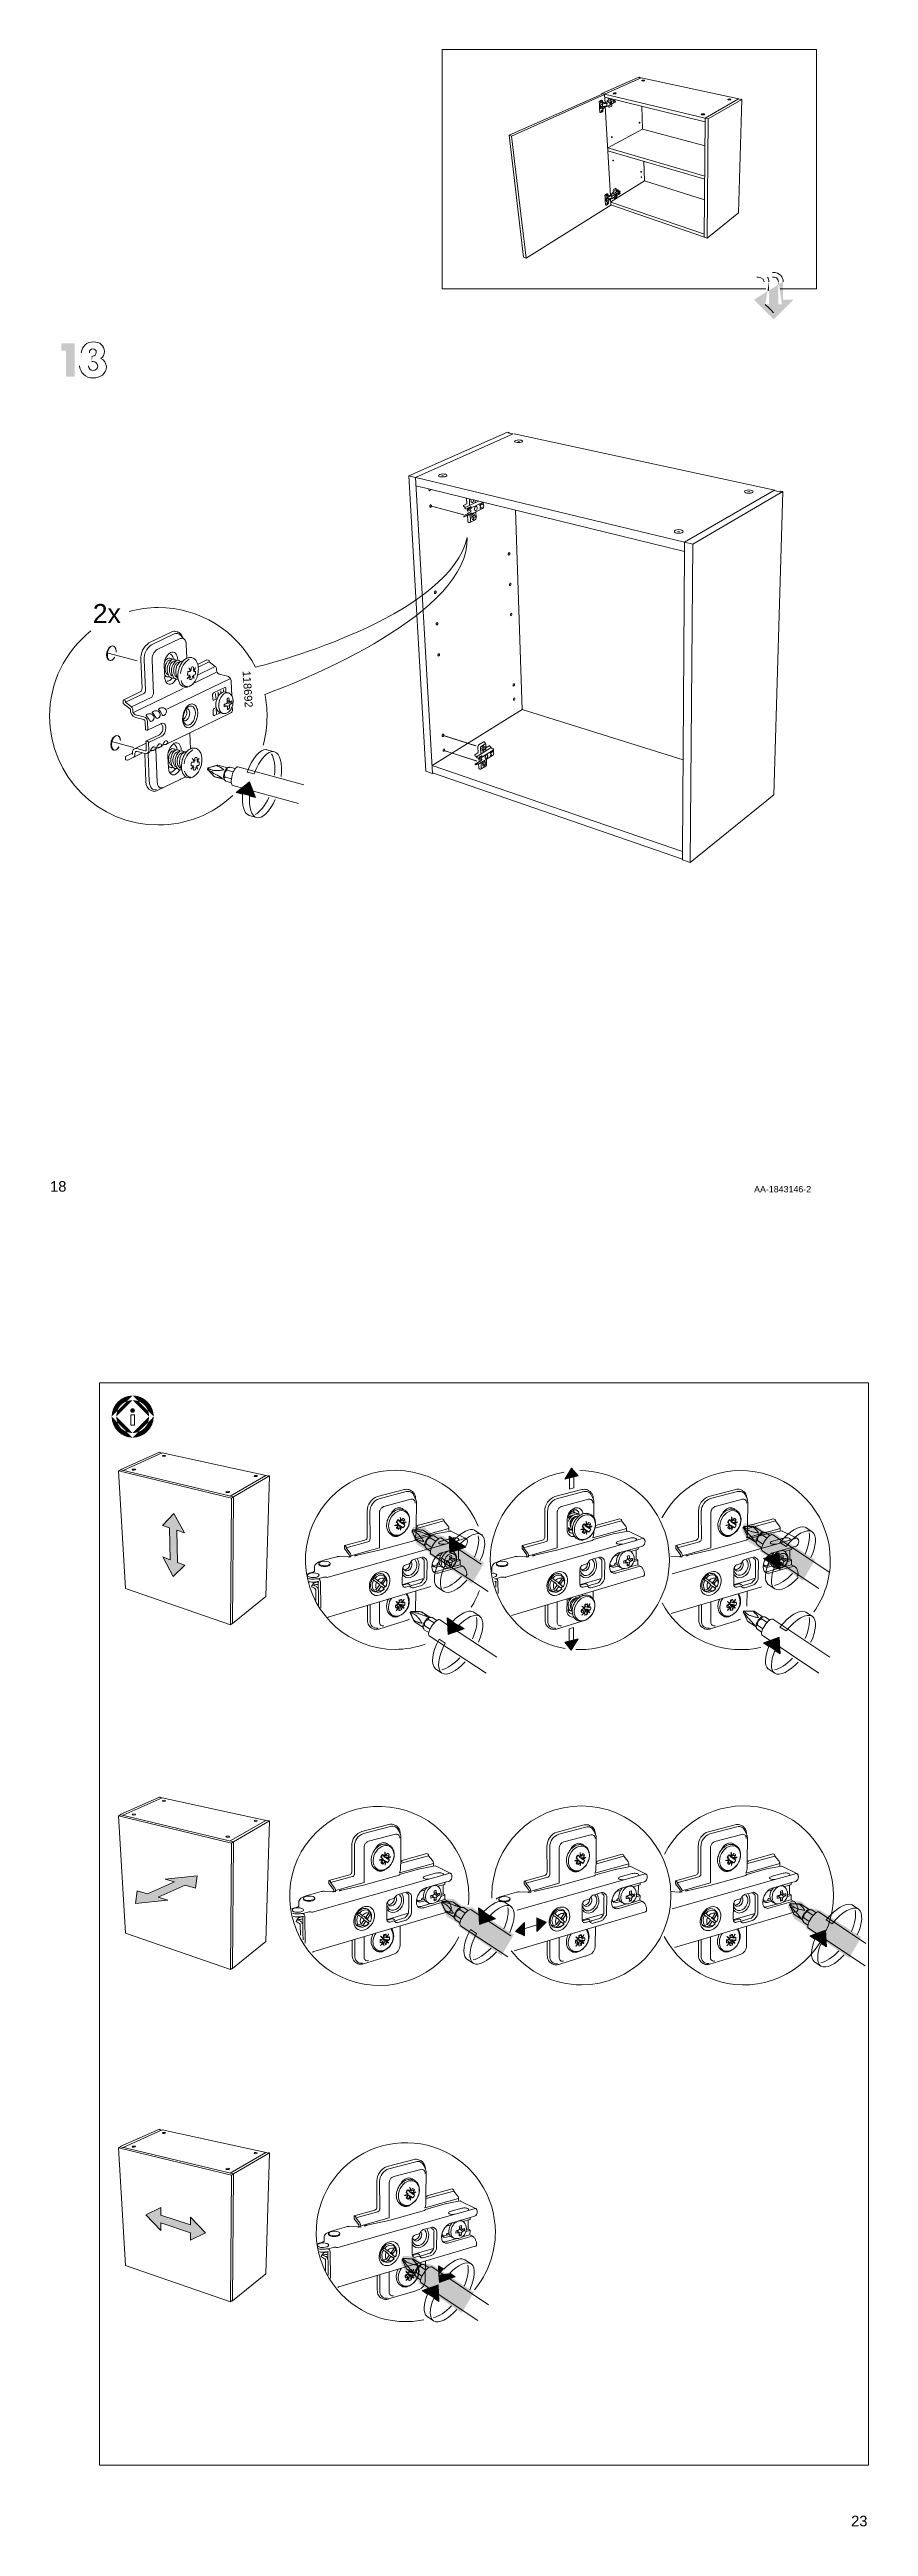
# Model space of a CAD drawing. Header units: metres. Extents: x -11.5 to 7.4, y -3.8 to 5.9.
# Drawn here: x 4.96 to 5.643, y -2.804 to -0.74 of the extents above; entities that cross this region are included whole.
import ezdxf

# ---------------------------------------------------------------- set-up
doc = ezdxf.new("R2010")
doc.units = ezdxf.units.M
doc.header["$MEASUREMENT"] = 0
for name, color, linetype, lineweight in [('PDF17_Geometry_Num_Penna__1_Num_Penna__255', 255, 'Continuous', 18), ('PDF17_Geometry_Num_Penna__7_Num_Penna__7', 7, 'Continuous', 18), ('PDF17_Solid Fills_Num_Penna__7_Num_Penna__7', 7, 'Continuous', 18), ('PDF17_Text_Num_Penna__7_Num_Penna__7', 7, 'Continuous', 18), ('PDF22_Geometry_Num_Penna__1_Num_Penna__255', 255, 'Continuous', 18), ('PDF22_Geometry_Num_Penna__7_Num_Penna__7', 7, 'Continuous', 18), ('PDF22_Solid Fills_Num_Penna__7_Num_Penna__7', 7, 'Continuous', 18), ('PDF22_Text_Num_Penna__7_Num_Penna__7', 7, 'Continuous', 18)]:
    doc.layers.add(name, color=color, linetype=linetype, lineweight=lineweight)
doc.styles.add('GENERATED_STYLE_1', font='')
doc.styles.get('GENERATED_STYLE_1').set_extended_font_data('Arial')

msp = doc.modelspace()

# ---------------------------------------------------------------- texts
at = {"layer": 'PDF17_Text_Num_Penna__7_Num_Penna__7', "color": 7, "linetype": 'Continuous', "lineweight": 18, "attachment_point": 7, "style": 'GENERATED_STYLE_1'}
for s, insert, char_height in [('\\A1;{\\pql;\\fArial|b0|i0|c0|p34;2x}', (4.9965, -1.218), 0.015829), ('\\A1;{\\pql;\\fArial|b0|i0|c0|p34;18}', (4.9609, -1.6921), 0.008794), ('\\A1;{\\pql;\\fArial|b0|i0|c0|p34;AA-1843146-2}', (5.5475, -1.6926), 0.005276)]:
    msp.add_mtext(s, dxfattribs=dict(at, insert=insert, char_height=char_height))
at = {"layer": 'PDF17_Text_Num_Penna__7_Num_Penna__7', "color": 7, "linetype": 'Continuous', "lineweight": 18, "insert": (5.1212, -1.258), "char_height": 0.006595, "attachment_point": 7, "rotation": 273.6611, "style": 'GENERATED_STYLE_1'}
msp.add_mtext('\\A1;{\\pql;\\fArial|b0|i0|c0|p34;118692}', dxfattribs=at)
at = {"layer": 'PDF22_Text_Num_Penna__7_Num_Penna__7', "color": 7, "linetype": 'Continuous', "lineweight": 18, "insert": (5.6283, -2.8045), "char_height": 0.008794, "attachment_point": 7, "style": 'GENERATED_STYLE_1'}
msp.add_mtext('\\A1;{\\pql;\\fArial|b0|i0|c0|p34;23}', dxfattribs=at)

# ---------------------------------------------------------------- hatches: boundary and pattern name
at = {"layer": 'PDF17_Geometry_Num_Penna__7_Num_Penna__7', "linetype": 'Continuous', "lineweight": 18}
for points in [[(5.5586, -0.9416), (5.5474, -0.9485), (5.5638, -0.965), (5.5803, -0.9485), (5.5717, -0.9485), (5.5717, -0.9335), (5.5681, -0.9357), (5.5708, -0.9525), (5.5678, -0.9525), (5.5678, -0.9359), (5.5599, -0.9408), (5.5599, -0.9525), (5.5568, -0.9525)], [(5.5586, -0.9416), (5.5599, -0.9408), (5.5599, -0.9335)], [(5.5678, -0.9359), (5.5681, -0.9357), (5.5678, -0.9335)], [(4.9742, -0.991), (4.9742, -1.0126), (4.9815, -1.0126), (4.9815, -0.9849), (4.9703, -0.9849), (4.9703, -0.991)], [(4.9963, -0.9955), (4.9955, -0.9955), (4.9955, -1.0003)], [(5.127, -1.3505), (5.1161, -1.3592), (5.1322, -1.3635)], [(5.1264, -1.3783), (5.1267, -1.3784), (5.133, -1.3802)]]:
    msp.add_hatch(color=7, dxfattribs=at).paths.add_polyline_path(points)
at = {"layer": 'PDF17_Solid Fills_Num_Penna__7_Num_Penna__7', "linetype": 'Continuous', "lineweight": 18}
msp.add_hatch(color=7, dxfattribs=at).paths.add_polyline_path([(5.1411, -1.3235), (5.1478, -1.3253), (5.1416, -1.3236)])
at = {"layer": 'PDF22_Geometry_Num_Penna__1_Num_Penna__255', "linetype": 'Continuous', "lineweight": 18}
for points in [[(5.3221, -2.0011), (5.2885, -1.979), (5.2788, -1.9769), (5.2727, -1.9717), (5.2635, -1.9713), (5.2614, -1.976), (5.2668, -1.9861), (5.2762, -1.9922), (5.2769, -1.9946), (5.3125, -2.0188), (5.3228, -2.0011)], [(5.5978, -1.9985), (5.5641, -1.9764), (5.5545, -1.9743), (5.5483, -1.9691), (5.5391, -1.9686), (5.537, -1.9734), (5.5424, -1.9835), (5.5519, -1.9896), (5.5526, -1.9919), (5.5881, -2.0162), (5.5985, -1.9985)], [(5.3467, -2.311), (5.313, -2.2889), (5.3034, -2.2867), (5.2973, -2.2816), (5.2881, -2.2811), (5.286, -2.2858), (5.2914, -2.2959), (5.3008, -2.302), (5.3015, -2.3044), (5.3371, -2.3286), (5.3474, -2.311)], [(5.6363, -2.313), (5.6026, -2.2909), (5.593, -2.2888), (5.5869, -2.2836), (5.5777, -2.2831), (5.5756, -2.2878), (5.581, -2.298), (5.5904, -2.3041), (5.5911, -2.3064), (5.6267, -2.3307), (5.637, -2.313)], [(5.3136, -2.6089), (5.2799, -2.5867), (5.2703, -2.5846), (5.2642, -2.5794), (5.255, -2.579), (5.2529, -2.5837), (5.2583, -2.5938), (5.2677, -2.5999), (5.2684, -2.6023), (5.3039, -2.6265), (5.3143, -2.6089)]]:
    msp.add_hatch(color=255, dxfattribs=at).paths.add_polyline_path(points)
at = {"layer": 'PDF22_Geometry_Num_Penna__7_Num_Penna__7', "linetype": 'Continuous', "lineweight": 18}
for points in [[(5.0297, -1.8619, 0.413537), (5.0122, -1.8794), (5.017, -1.8746, -0.215184), (5.0249, -1.8667)], [(5.017, -1.8746, 0.090398), (5.0161, -1.8794), (5.0297, -1.8658, 0.090359), (5.0249, -1.8667)], [(5.0296, -1.8725, 0.414068), (5.0277, -1.8744, 0.416745), (5.0296, -1.8763, 0.416958), (5.0316, -1.8744, 0.414281)], [(5.0473, -1.8794, 0.413546), (5.0297, -1.8619), (5.0345, -1.8667, -0.215327), (5.0425, -1.8746)], [(5.0345, -1.8667, 0.090318), (5.0297, -1.8658), (5.0434, -1.8794, 0.090285), (5.0425, -1.8746)], [(5.0122, -1.8794, 0.413547), (5.0297, -1.897), (5.0249, -1.8922, -0.215059), (5.017, -1.8843)], [(5.0161, -1.8794, 0.090416), (5.017, -1.8843), (5.0249, -1.8922, 0.090396), (5.0297, -1.8931)], [(5.0297, -1.8931, 0.090354), (5.0345, -1.8922), (5.0425, -1.8843, 0.090303), (5.0434, -1.8794)], [(5.0297, -1.897, 0.413555), (5.0473, -1.8794), (5.0425, -1.8843, -0.215201), (5.0345, -1.8922)], [(5.0672, -2.001), (5.0666, -1.9742), (5.073, -1.9763), (5.0639, -1.9601), (5.0546, -1.9702), (5.0604, -1.9721), (5.061, -1.9987), (5.0549, -1.9964), (5.0636, -2.0128), (5.0733, -2.0032)], [(5.3029, -1.9853), (5.2979, -1.982), (5.2934, -1.9791), (5.2941, -1.993), (5.3073, -1.9882)], [(5.3146, -1.9741), (5.3204, -1.9779), (5.3149, -1.9743)], [(5.5683, -1.9929), (5.5552, -1.9977), (5.5648, -2.004), (5.5691, -2.0069)], [(5.559, -2.0191), (5.5593, -2.0193), (5.5647, -2.023)], [(5.3131, -2.0422), (5.3189, -2.0459), (5.3134, -2.0423)], [(5.2964, -2.0501), (5.2919, -2.0471), (5.2926, -2.061), (5.3058, -2.0563)], [(5.5683, -2.0633), (5.5552, -2.0681), (5.5691, -2.0773)], [(5.559, -2.0896), (5.5593, -2.0897), (5.5647, -2.0934)], [(5.0736, -2.2699), (5.0822, -2.2725), (5.0836, -2.2621), (5.0568, -2.2649), (5.0646, -2.2672), (5.0421, -2.2773), (5.0335, -2.2748), (5.0321, -2.2852), (5.0589, -2.2824), (5.051, -2.28)], [(5.3275, -2.2952), (5.3224, -2.2919), (5.318, -2.2889), (5.3187, -2.3028), (5.3319, -2.2981)], [(5.3392, -2.284), (5.345, -2.2877), (5.3394, -2.2841)], [(5.6069, -2.3074), (5.5938, -2.3122), (5.6033, -2.3185), (5.6077, -2.3214)], [(5.5976, -2.3336), (5.5978, -2.3338), (5.6032, -2.3375)], [(5.0531, -2.5449), (5.0531, -2.5387), (5.0407, -2.5448), (5.0531, -2.5579), (5.0531, -2.5514), (5.078, -2.5597), (5.078, -2.5659), (5.0905, -2.5597), (5.078, -2.5466), (5.078, -2.5532)], [(5.2849, -2.5946), (5.2889, -2.5901), (5.2845, -2.5872)], [(5.2939, -2.5934), (5.2848, -2.5947), (5.2853, -2.6011), (5.2984, -2.5964)], [(5.3059, -2.5819), (5.3118, -2.5857), (5.3065, -2.5822)], [(5.2842, -2.6031), (5.271, -2.6079), (5.2849, -2.6171)], [(5.2748, -2.6293), (5.2751, -2.6295), (5.2805, -2.6332)]]:
    msp.add_hatch(color=7, dxfattribs=at).paths.add_polyline_path(points)
at = {"layer": 'PDF22_Solid Fills_Num_Penna__7_Num_Penna__7', "linetype": 'Continuous', "lineweight": 18}
for points in [[(5.3954, -1.9224), (5.3897, -1.9316), (5.4008, -1.9289)], [(5.5901, -1.9717), (5.596, -1.9755), (5.5907, -1.9719)], [(5.2832, -2.0213), (5.2836, -2.0217), (5.2889, -2.0252)], [(5.5901, -2.0421), (5.596, -2.0459), (5.5907, -2.0424)], [(5.3951, -2.074), (5.4008, -2.0647), (5.3897, -2.0674)], [(5.2817, -2.0894), (5.2821, -2.0898), (5.2874, -2.0933)], [(5.6287, -2.2862), (5.6345, -2.29), (5.6292, -2.2864)], [(5.3486, -2.3087), (5.3562, -2.3123), (5.3562, -2.301)], [(5.3742, -2.3009), (5.3665, -2.2972), (5.3665, -2.3086)], [(5.3077, -2.3312), (5.3081, -2.3316), (5.3135, -2.3351)]]:
    msp.add_hatch(color=7, dxfattribs=at).paths.add_polyline_path(points)

# ---------------------------------------------------------------- linework, layer by layer
at = {"layer": 'PDF17_Geometry_Num_Penna__1_Num_Penna__255', "color": 255, "linetype": 'Continuous', "lineweight": 18, "flags": 128}
for points in [[(5.3048, -1.1275), (5.2787, -1.1206)], [(5.3155, -1.3204), (5.2893, -1.3119)], [(5.1411, -1.3235), (5.1416, -1.3236), (5.1478, -1.3253)], [(5.3161, -1.333), (5.2899, -1.3245)], [(5.1271, -1.3622), (5.1322, -1.3635), (5.127, -1.3505), (5.1161, -1.3592), (5.1213, -1.3606)], [(5.1309, -1.3438), (5.125, -1.3423)], [(5.1264, -1.3783), (5.1267, -1.3784), (5.133, -1.3802)]]:
    msp.add_lwpolyline(points, dxfattribs=at)
at = {"layer": 'PDF17_Geometry_Num_Penna__1_Num_Penna__255', "color": 255, "linetype": 'Continuous', "lineweight": 18}
for points in [[(5.125, -1.3423), (5.1293, -1.3309), (5.1358, -1.3231), (5.1411, -1.3235)], [(5.125, -1.3423), (5.1293, -1.3309), (5.1358, -1.3231), (5.1411, -1.3235)], [(5.1478, -1.3253), (5.1424, -1.3238), (5.1353, -1.3318), (5.1309, -1.3438)], [(5.1478, -1.3253), (5.1424, -1.3238), (5.1353, -1.3318), (5.1309, -1.3438)], [(5.1213, -1.3606), (5.1207, -1.3695), (5.1224, -1.3767), (5.1264, -1.3783)], [(5.1213, -1.3606), (5.1207, -1.3695), (5.1224, -1.3767), (5.1264, -1.3783)], [(5.133, -1.3802), (5.1286, -1.379), (5.1265, -1.3717), (5.1271, -1.3622)], [(5.133, -1.3802), (5.1286, -1.379), (5.1265, -1.3717), (5.1271, -1.3622)]]:
    msp.add_open_spline(points, degree=3, dxfattribs=at)
at = {"layer": 'PDF17_Geometry_Num_Penna__7_Num_Penna__7', "color": 7, "linetype": 'Continuous', "lineweight": 18, "flags": 128}
for points in [[(5.5574, -0.9394), (5.2877, -0.9394), (5.2877, -0.74), (5.5994, -0.74), (5.5994, -0.9394), (5.5692, -0.9394)], [(5.4207, -0.7766), (5.4515, -0.763)], [(5.4229, -0.7772), (5.4535, -0.7635)], [(5.452, -0.7631), (5.4515, -0.763)], [(5.4517, -0.7632), (5.452, -0.7631)], [(5.452, -0.7633), (5.4517, -0.7632)], [(5.452, -0.7633), (5.452, -0.7631)], [(5.4532, -0.7636), (5.452, -0.7633)], [(5.4535, -0.7635), (5.5349, -0.7811), (5.5349, -0.7813)], [(5.4208, -0.7771), (5.3433, -0.8115)], [(5.4229, -0.7776), (5.3455, -0.8122)], [(5.4189, -0.783), (5.4188, -0.783), (5.4188, -0.783), (5.4187, -0.7831), (5.4187, -0.7832), (5.4186, -0.7832), (5.4186, -0.7833), (5.4186, -0.7834), (5.4185, -0.7835), (5.4185, -0.7836), (5.4185, -0.7837), (5.4185, -0.7837), (5.4185, -0.7838), (5.4186, -0.7853)], [(5.4205, -0.7823), (5.4204, -0.7823), (5.4204, -0.7823), (5.4203, -0.7823), (5.4203, -0.7823), (5.4189, -0.783)], [(5.4228, -0.7771), (5.4207, -0.7766)], [(5.4207, -0.7771), (5.4207, -0.7766)], [(5.4212, -0.7839), (5.4211, -0.7829), (5.4211, -0.7829), (5.4211, -0.7829), (5.4211, -0.783)], [(5.4212, -0.7839), (5.4212, -0.7852)], [(5.4217, -0.784), (5.4218, -0.784), (5.4217, -0.784), (5.4216, -0.784), (5.4214, -0.784), (5.4213, -0.784), (5.4212, -0.784)], [(5.5067, -0.7973), (5.4229, -0.7772)], [(5.4229, -0.7772), (5.4229, -0.7776)], [(5.4234, -0.7848), (5.4229, -0.7776)], [(5.5067, -0.8002), (5.4231, -0.7798)], [(5.4238, -0.7841), (5.4238, -0.7841), (5.4238, -0.7841), (5.4238, -0.784), (5.4238, -0.784), (5.4238, -0.7839), (5.4239, -0.7839), (5.4239, -0.7839), (5.424, -0.7839), (5.424, -0.7838), (5.4241, -0.7838)], [(5.4238, -0.7844), (5.4238, -0.7842), (5.4238, -0.7842), (5.4238, -0.7842), (5.4238, -0.7841)], [(5.4238, -0.7842), (5.4238, -0.7841)], [(5.4239, -0.7845), (5.4238, -0.7844), (5.4238, -0.7843), (5.4238, -0.7843), (5.4238, -0.7842)], [(5.424, -0.7844), (5.424, -0.7844), (5.424, -0.7844), (5.424, -0.7844), (5.424, -0.7843), (5.424, -0.7844), (5.424, -0.7844), (5.4241, -0.7844)], [(5.424, -0.7845), (5.424, -0.7845), (5.424, -0.7845), (5.4241, -0.7844), (5.4241, -0.7844), (5.4241, -0.7844), (5.4241, -0.7844), (5.4241, -0.7844)], [(5.424, -0.7844), (5.424, -0.7845), (5.424, -0.7845), (5.424, -0.7845), (5.424, -0.7845), (5.424, -0.7845)], [(5.4241, -0.7838), (5.4247, -0.7835)], [(5.4254, -0.7834), (5.4249, -0.7835), (5.4248, -0.7835), (5.4248, -0.7835), (5.4247, -0.7835)], [(5.4247, -0.7835), (5.4247, -0.7835), (5.4248, -0.7835), (5.4248, -0.7835), (5.4248, -0.7835), (5.4248, -0.7835), (5.4248, -0.7835), (5.4249, -0.7835)], [(5.426, -0.7823), (5.425, -0.7828), (5.4251, -0.7828)], [(5.425, -0.7828), (5.425, -0.783), (5.4254, -0.7833)], [(5.4307, -0.7823), (5.4252, -0.7848)], [(5.432, -0.7839), (5.4253, -0.7871), (5.4253, -0.787), (5.4253, -0.787), (5.4253, -0.787), (5.4253, -0.7869)], [(5.4255, -0.7834), (5.4255, -0.7834), (5.4255, -0.7834), (5.4254, -0.7833)], [(5.4256, -0.7834), (5.4256, -0.7834), (5.4255, -0.7834), (5.4255, -0.7834), (5.4254, -0.7834)], [(5.4256, -0.7834), (5.4255, -0.7834), (5.4255, -0.7834), (5.4255, -0.7834), (5.4254, -0.7834), (5.4254, -0.7834)], [(5.4258, -0.7833), (5.427, -0.7828), (5.4288, -0.782)], [(5.4259, -0.7833), (5.4259, -0.7833), (5.4258, -0.7833), (5.4258, -0.7833), (5.4258, -0.7833), (5.4258, -0.7833), (5.4258, -0.7833)], [(5.426, -0.7823), (5.4261, -0.7823), (5.4261, -0.7823), (5.4261, -0.7822), (5.4261, -0.7822), (5.4261, -0.7822), (5.4261, -0.7821), (5.426, -0.7806)], [(5.4274, -0.7815), (5.4274, -0.7809)], [(5.4289, -0.7835), (5.4289, -0.7835), (5.4288, -0.7835), (5.4288, -0.7836), (5.4288, -0.7836), (5.4287, -0.7837), (5.4287, -0.7837), (5.4287, -0.7838), (5.4288, -0.7838), (5.4288, -0.7838)], [(5.4287, -0.7838), (5.4288, -0.7847), (5.4288, -0.7847), (5.4288, -0.7847)], [(5.4288, -0.782), (5.4298, -0.7815), (5.4299, -0.7815)], [(5.4302, -0.7835), (5.4302, -0.7835), (5.4302, -0.7834), (5.4302, -0.7833), (5.4302, -0.7833), (5.4302, -0.7832), (5.4302, -0.7832), (5.4302, -0.7831), (5.4302, -0.7831), (5.4303, -0.783), (5.4303, -0.783), (5.4303, -0.7829), (5.4303, -0.7829), (5.4304, -0.7828), (5.4304, -0.7828)], [(5.4302, -0.7835), (5.4302, -0.7835), (5.4302, -0.7836), (5.4302, -0.7836), (5.4302, -0.7837), (5.4302, -0.7837), (5.4302, -0.7838), (5.4302, -0.7838), (5.4302, -0.7838), (5.4303, -0.7838), (5.4303, -0.7839), (5.4303, -0.7839), (5.4303, -0.7839), (5.4303, -0.7839), (5.4303, -0.7839), (5.4304, -0.7839), (5.4304, -0.7839), (5.4305, -0.7839)], [(5.4304, -0.7828), (5.4304, -0.7828), (5.4304, -0.7828), (5.4304, -0.7827), (5.4305, -0.7827), (5.4305, -0.7827), (5.4305, -0.7826), (5.4305, -0.7826), (5.4306, -0.7826), (5.4306, -0.7826), (5.4306, -0.7826)], [(5.4309, -0.7824), (5.431, -0.7824), (5.431, -0.7824), (5.4311, -0.7824)], [(5.4313, -0.7826), (5.4313, -0.7826), (5.4313, -0.7825), (5.4312, -0.7825), (5.4312, -0.7825), (5.4311, -0.7824), (5.4311, -0.7824), (5.4311, -0.7824)], [(5.4313, -0.7832), (5.4313, -0.7831), (5.4313, -0.7831), (5.4314, -0.783), (5.4314, -0.7829), (5.4314, -0.7829), (5.4314, -0.7828), (5.4314, -0.7828), (5.4313, -0.7827), (5.4313, -0.7826), (5.4313, -0.7826)], [(5.4314, -0.7822), (5.4318, -0.782)], [(5.5346, -0.7812), (5.5067, -0.7973)], [(5.5374, -0.7816), (5.5093, -0.7979)], [(5.5346, -0.7812), (5.5365, -0.7816), (5.5368, -0.7814)], [(5.5346, -0.8761), (5.5374, -0.7816)], [(5.5349, -0.7811), (5.5347, -0.7812)], [(5.5368, -0.7814), (5.5374, -0.7816)], [(5.4186, -0.7853), (5.4188, -0.7891)], [(5.4188, -0.7891), (5.419, -0.7921)], [(5.419, -0.7921), (5.419, -0.7922), (5.419, -0.7923), (5.419, -0.7923), (5.4191, -0.7924), (5.4191, -0.7925), (5.4192, -0.7925), (5.4192, -0.7925), (5.4193, -0.7925)], [(5.4198, -0.7926), (5.4198, -0.7926), (5.4197, -0.7926), (5.4197, -0.7926), (5.4196, -0.7926), (5.4196, -0.7926), (5.4195, -0.7926), (5.4193, -0.7925)], [(5.4195, -0.7867), (5.4195, -0.7867), (5.4195, -0.7867), (5.4194, -0.7868), (5.4194, -0.7869), (5.4194, -0.787), (5.4194, -0.7871), (5.4194, -0.7872)], [(5.4195, -0.7867), (5.4195, -0.7868), (5.4195, -0.7868), (5.4195, -0.7869), (5.4195, -0.7869), (5.4194, -0.787), (5.4194, -0.7871), (5.4194, -0.7871), (5.4195, -0.7887)], [(5.4195, -0.7884), (5.4196, -0.7884)], [(5.4195, -0.7887), (5.4195, -0.7887), (5.4196, -0.7887), (5.4196, -0.7888), (5.4196, -0.7888), (5.4196, -0.7889), (5.4196, -0.7889), (5.4196, -0.7889), (5.4199, -0.7892)], [(5.4198, -0.7882), (5.4197, -0.7882), (5.4197, -0.7883), (5.4197, -0.7883), (5.4196, -0.7884)], [(5.42, -0.7877), (5.4198, -0.7882)], [(5.4199, -0.7882), (5.4199, -0.7882), (5.4198, -0.7882), (5.4198, -0.7882), (5.4198, -0.7882)], [(5.4198, -0.7892), (5.4201, -0.7893), (5.4211, -0.7888)], [(5.4211, -0.7885), (5.4199, -0.7882)], [(5.4199, -0.7892), (5.4199, -0.7892), (5.4199, -0.7893), (5.4199, -0.7893), (5.4199, -0.7893), (5.4199, -0.7893), (5.42, -0.7893), (5.42, -0.7893), (5.4201, -0.7893)], [(5.4204, -0.7874), (5.4203, -0.7874), (5.4203, -0.7875), (5.4202, -0.7875), (5.4202, -0.7876), (5.4201, -0.7877), (5.42, -0.7877)], [(5.421, -0.7871), (5.4204, -0.7874)], [(5.421, -0.7854), (5.421, -0.7854), (5.421, -0.7854), (5.421, -0.7854), (5.421, -0.7854), (5.4209, -0.7854), (5.4208, -0.7855)], [(5.421, -0.7854), (5.4211, -0.7854), (5.4211, -0.7854), (5.4211, -0.7854), (5.4212, -0.7854), (5.4212, -0.7853), (5.4212, -0.7853), (5.4212, -0.7853), (5.4212, -0.7853), (5.4212, -0.7852)], [(5.421, -0.7854), (5.4211, -0.7854), (5.4211, -0.7854), (5.4211, -0.7854), (5.4211, -0.7854), (5.4211, -0.7854), (5.4211, -0.7854), (5.4211, -0.7854), (5.4211, -0.7854), (5.4211, -0.7854), (5.4212, -0.7854), (5.4212, -0.7854), (5.4212, -0.7854), (5.4212, -0.7854), (5.4212, -0.7854), (5.4212, -0.7854), (5.4212, -0.7853), (5.4212, -0.7853), (5.4212, -0.7853), (5.4212, -0.7853), (5.4212, -0.7853), (5.4212, -0.7853), (5.4212, -0.7853), (5.4212, -0.7853), (5.4212, -0.7853), (5.4212, -0.7852), (5.4212, -0.7852)], [(5.4212, -0.7856), (5.421, -0.7854)], [(5.4212, -0.787), (5.4212, -0.787), (5.4211, -0.787), (5.4211, -0.787), (5.421, -0.7871), (5.421, -0.7871), (5.421, -0.7871)], [(5.421, -0.7873), (5.421, -0.7873), (5.4211, -0.7873), (5.4211, -0.7874), (5.4211, -0.7874), (5.4212, -0.7874), (5.4212, -0.7874)], [(5.421, -0.7887), (5.4211, -0.7886), (5.4211, -0.7885)], [(5.4212, -0.7886), (5.4212, -0.7886), (5.4211, -0.7886), (5.4211, -0.7886), (5.4211, -0.7886), (5.421, -0.7886), (5.421, -0.7887)], [(5.4212, -0.7887), (5.421, -0.7887)], [(5.4214, -0.7881), (5.4211, -0.7885), (5.4211, -0.7886), (5.4212, -0.7886), (5.4212, -0.7886), (5.4212, -0.7886)], [(5.4211, -0.7888), (5.4211, -0.7888), (5.4212, -0.7888), (5.4212, -0.7887)], [(5.4212, -0.7857), (5.4212, -0.7856), (5.4212, -0.7856)], [(5.4216, -0.7856), (5.4215, -0.7856), (5.4215, -0.7856), (5.4214, -0.7856), (5.4214, -0.7856), (5.4213, -0.7856), (5.4213, -0.7856), (5.4213, -0.7856), (5.4212, -0.7856)], [(5.4212, -0.7856), (5.4212, -0.787)], [(5.4212, -0.787), (5.4213, -0.7873)], [(5.4213, -0.7872), (5.4213, -0.7872), (5.4213, -0.7873), (5.4213, -0.7873), (5.4213, -0.7873), (5.4213, -0.7873), (5.4212, -0.7873), (5.4212, -0.7873)], [(5.4213, -0.7857), (5.4213, -0.7857), (5.4213, -0.7856)], [(5.4213, -0.7874), (5.4229, -0.7873), (5.423, -0.7873), (5.423, -0.7873), (5.423, -0.7873), (5.423, -0.7873), (5.4231, -0.7873), (5.4231, -0.7873)], [(5.4214, -0.7881), (5.4214, -0.788), (5.4214, -0.788), (5.4215, -0.7879), (5.4216, -0.7879), (5.4216, -0.7878), (5.4217, -0.7878)], [(5.4227, -0.7851), (5.4216, -0.7856)], [(5.4217, -0.7878), (5.4228, -0.7873)], [(5.4228, -0.785), (5.4228, -0.785), (5.4228, -0.785), (5.4228, -0.785), (5.4228, -0.785), (5.4227, -0.785), (5.4227, -0.7851)], [(5.423, -0.785), (5.4229, -0.785), (5.4229, -0.7851), (5.4228, -0.7851), (5.4228, -0.7851)], [(5.4228, -0.7851), (5.4229, -0.7851), (5.4229, -0.7851)], [(5.423, -0.785), (5.423, -0.785), (5.4231, -0.7849), (5.4231, -0.7849), (5.4237, -0.7847)], [(5.4233, -0.7873), (5.4233, -0.7873), (5.4233, -0.7873), (5.4232, -0.7873), (5.4232, -0.7873), (5.4232, -0.7873), (5.4232, -0.7873), (5.4232, -0.7873), (5.4232, -0.7873), (5.4232, -0.7873), (5.4232, -0.7873), (5.4232, -0.7873), (5.4231, -0.7873)], [(5.4233, -0.7873), (5.4246, -0.7872)], [(5.4278, -0.8621), (5.4235, -0.7873)], [(5.4237, -0.7847), (5.4237, -0.7847), (5.4237, -0.7847), (5.4237, -0.7846), (5.4237, -0.7846), (5.4237, -0.7846), (5.4238, -0.7846), (5.4238, -0.7846), (5.4238, -0.7845), (5.4239, -0.7845), (5.4239, -0.7845)], [(5.4237, -0.7848), (5.4237, -0.7847)], [(5.4247, -0.7874), (5.4247, -0.7874), (5.4246, -0.7874), (5.4246, -0.7874), (5.4245, -0.7874), (5.4245, -0.7874), (5.4244, -0.7874), (5.4244, -0.7874), (5.4244, -0.7874), (5.4243, -0.7874)], [(5.4244, -0.785), (5.4245, -0.785), (5.4245, -0.785), (5.4245, -0.785), (5.4245, -0.7849), (5.4246, -0.7849), (5.4246, -0.7849)], [(5.4247, -0.7849), (5.4248, -0.7872)], [(5.4251, -0.7848), (5.4251, -0.7848), (5.425, -0.7848), (5.425, -0.7848), (5.4248, -0.7849)], [(5.4248, -0.7872), (5.4248, -0.7873), (5.4248, -0.7873), (5.4248, -0.7873), (5.4248, -0.7873), (5.4248, -0.7873), (5.4249, -0.7873)], [(5.4248, -0.7873), (5.4249, -0.7873), (5.4249, -0.7873), (5.4249, -0.7873), (5.4249, -0.7873), (5.4249, -0.7872)], [(5.4248, -0.7873), (5.4251, -0.7872)], [(5.4252, -0.7848), (5.4252, -0.7848), (5.4251, -0.7848), (5.4251, -0.7848)], [(5.4251, -0.7872), (5.4251, -0.7872), (5.4251, -0.7872), (5.4252, -0.7872), (5.4252, -0.7872), (5.4252, -0.7871), (5.4252, -0.7871)], [(5.4253, -0.7869), (5.4253, -0.787), (5.4253, -0.787), (5.4252, -0.787), (5.4252, -0.7871), (5.4252, -0.7871), (5.4252, -0.7871)], [(5.4277, -0.7859), (5.4277, -0.7859), (5.4277, -0.786), (5.4277, -0.786), (5.4277, -0.786), (5.4277, -0.786)], [(5.4277, -0.7867), (5.4277, -0.786)], [(5.4285, -0.7873), (5.4285, -0.7873), (5.4284, -0.7874), (5.4284, -0.7874), (5.4284, -0.7874), (5.4284, -0.7873)], [(5.429, -0.7849), (5.4289, -0.7849), (5.4289, -0.7849), (5.4289, -0.7849), (5.4288, -0.7849), (5.4288, -0.7848), (5.4288, -0.7848), (5.4288, -0.7847)], [(5.4291, -0.7848), (5.429, -0.7849)], [(5.429, -0.7866), (5.429, -0.7853)], [(5.4294, -0.7849), (5.4293, -0.7849), (5.4293, -0.7849), (5.4293, -0.7849), (5.4292, -0.7849)], [(5.454, -0.7874), (5.4546, -0.8065)], [(5.5067, -0.7973), (5.506, -0.8964), (5.5085, -0.8972), (5.5346, -0.8761)], [(5.5067, -0.7973), (5.5093, -0.7979)], [(5.5093, -0.7979), (5.5085, -0.8972)], [(5.3433, -0.8115), (5.3455, -0.8122)], [(5.3433, -0.8115), (5.3555, -0.9131)], [(5.3455, -0.8122), (5.3576, -0.914)], [(5.4256, -0.822), (5.4546, -0.8065)], [(5.5064, -0.8456), (5.4256, -0.822)], [(5.5064, -0.8482), (5.4257, -0.8245)], [(5.4546, -0.8065), (5.5066, -0.8202)], [(5.4555, -0.8332), (5.4561, -0.8495)], [(5.4236, -0.861), (5.4235, -0.8611), (5.4235, -0.8611), (5.4234, -0.8612), (5.4234, -0.8612), (5.4234, -0.8613), (5.4233, -0.8614), (5.4233, -0.8615), (5.4233, -0.8615), (5.4232, -0.8616), (5.4232, -0.8617), (5.4232, -0.8618), (5.4232, -0.8619), (5.4233, -0.8629)], [(5.4233, -0.8629), (5.4235, -0.8664)], [(5.4235, -0.8664), (5.4237, -0.8692)], [(5.4251, -0.8602), (5.4251, -0.8602), (5.425, -0.8602), (5.425, -0.8602), (5.4249, -0.8602), (5.4249, -0.8602), (5.4236, -0.861)], [(5.4241, -0.8655), (5.4242, -0.8654)], [(5.4244, -0.8652), (5.4244, -0.8653), (5.4243, -0.8653), (5.4243, -0.8654), (5.4242, -0.8654)], [(5.4242, -0.8654), (5.4242, -0.8654), (5.4242, -0.8655), (5.4243, -0.8655), (5.4243, -0.8655)], [(5.4242, -0.8661), (5.4242, -0.8661), (5.4242, -0.8662), (5.4242, -0.8662), (5.4242, -0.8662), (5.4242, -0.8663), (5.4242, -0.8663), (5.4243, -0.8663), (5.4245, -0.8665)], [(5.4243, -0.8655), (5.4256, -0.866), (5.4257, -0.8659), (5.4257, -0.8659), (5.4258, -0.8659)], [(5.4246, -0.8648), (5.4244, -0.8652)], [(5.4245, -0.8665), (5.4245, -0.8666), (5.4245, -0.8666), (5.4245, -0.8666), (5.4246, -0.8666), (5.4246, -0.8666), (5.4247, -0.8666), (5.4247, -0.8665)], [(5.4247, -0.8635), (5.4246, -0.8635)], [(5.425, -0.8644), (5.4249, -0.8645), (5.4248, -0.8645), (5.4248, -0.8646), (5.4247, -0.8646), (5.4247, -0.8647), (5.4246, -0.8648)], [(5.4256, -0.863), (5.4255, -0.863), (5.4247, -0.8635)], [(5.4247, -0.8665), (5.4256, -0.866)], [(5.4256, -0.8641), (5.425, -0.8644)], [(5.4255, -0.8641), (5.4256, -0.8643)], [(5.4257, -0.8615), (5.4257, -0.8607), (5.4257, -0.8607), (5.4256, -0.8608), (5.4256, -0.8608)], [(5.4256, -0.8629), (5.4257, -0.8629), (5.4257, -0.8629), (5.4257, -0.8629), (5.4257, -0.8629), (5.4257, -0.8628), (5.4258, -0.8628), (5.4258, -0.8628), (5.4258, -0.8628)], [(5.4256, -0.8629), (5.4256, -0.8629), (5.4256, -0.8629), (5.4257, -0.8629), (5.4257, -0.8629), (5.4257, -0.8629), (5.4257, -0.8629), (5.4257, -0.8629), (5.4257, -0.8629), (5.4257, -0.8629), (5.4257, -0.8629), (5.4257, -0.8629), (5.4257, -0.8629), (5.4257, -0.8629), (5.4258, -0.8629), (5.4258, -0.8629), (5.4258, -0.8628), (5.4258, -0.8628), (5.4258, -0.8628), (5.4258, -0.8628), (5.4258, -0.8628), (5.4258, -0.8628), (5.4258, -0.8628)], [(5.4257, -0.863), (5.4256, -0.8629)], [(5.4256, -0.863), (5.4257, -0.863)], [(5.4256, -0.863), (5.4258, -0.863), (5.4257, -0.863)], [(5.4257, -0.864), (5.4257, -0.864), (5.4256, -0.864), (5.4256, -0.864), (5.4256, -0.8641), (5.4256, -0.8641), (5.4255, -0.8641)], [(5.4256, -0.8643), (5.4256, -0.8643), (5.4256, -0.8643), (5.4256, -0.8644), (5.4257, -0.8644), (5.4257, -0.8644), (5.4258, -0.8644), (5.4258, -0.8644), (5.4258, -0.8644)], [(5.4257, -0.8615), (5.4258, -0.8628)], [(5.4264, -0.8615), (5.4263, -0.8615), (5.4262, -0.8615), (5.4261, -0.8615), (5.426, -0.8615), (5.4259, -0.8615), (5.4258, -0.8615), (5.4257, -0.8615)], [(5.4257, -0.863), (5.4258, -0.864)], [(5.4257, -0.8658), (5.4259, -0.8658), (5.4258, -0.8658), (5.4258, -0.8658), (5.4258, -0.8658), (5.4258, -0.8659)], [(5.4258, -0.863), (5.4258, -0.863), (5.4259, -0.863), (5.4259, -0.863), (5.426, -0.863), (5.426, -0.863), (5.4261, -0.863), (5.4261, -0.863)], [(5.4259, -0.8645), (5.4274, -0.8643), (5.4274, -0.8643), (5.4274, -0.8643), (5.4274, -0.8643), (5.4274, -0.8643), (5.4275, -0.8643), (5.4275, -0.8643)], [(5.4259, -0.8653), (5.4259, -0.8652), (5.426, -0.8651), (5.426, -0.8651), (5.4261, -0.865), (5.4261, -0.865), (5.4262, -0.8649)], [(5.4269, -0.8625), (5.4261, -0.8629)], [(5.4262, -0.8649), (5.4271, -0.8643)], [(5.4272, -0.8623), (5.427, -0.8624)], [(5.4274, -0.8622), (5.4273, -0.8623), (5.4273, -0.8623), (5.4273, -0.8623), (5.4272, -0.8624)], [(5.4274, -0.8622), (5.4274, -0.8622), (5.4275, -0.8622), (5.4275, -0.8622), (5.4281, -0.8619)], [(5.4277, -0.8643), (5.4277, -0.8643), (5.4277, -0.8643), (5.4276, -0.8643), (5.4276, -0.8643), (5.4276, -0.8643), (5.4276, -0.8643), (5.4276, -0.8643), (5.4276, -0.8643), (5.4276, -0.8643), (5.4275, -0.8643)], [(5.4277, -0.8643), (5.4289, -0.8642)], [(5.4282, -0.8696), (5.4279, -0.8643)], [(5.4561, -0.8495), (5.428, -0.867)], [(5.4283, -0.8616), (5.4282, -0.8614), (5.4282, -0.8614), (5.4281, -0.8613), (5.4281, -0.8613)], [(5.4281, -0.8619), (5.4281, -0.8619), (5.4281, -0.8619), (5.4281, -0.8618), (5.4281, -0.8618), (5.4281, -0.8618), (5.4282, -0.8618), (5.4282, -0.8617), (5.4282, -0.8617), (5.4283, -0.8617)], [(5.4281, -0.862), (5.4281, -0.8619)], [(5.4284, -0.8617), (5.4283, -0.8617), (5.4283, -0.8617), (5.4283, -0.8617), (5.4282, -0.8617)], [(5.4283, -0.8617), (5.4284, -0.8617), (5.4284, -0.8616), (5.4284, -0.8616), (5.4284, -0.8616), (5.4284, -0.8616), (5.4284, -0.8616), (5.4284, -0.8615), (5.4284, -0.8615), (5.4284, -0.8615)], [(5.4284, -0.8616), (5.4284, -0.8616), (5.4284, -0.8616), (5.4284, -0.8615), (5.4284, -0.8615), (5.4284, -0.8615)], [(5.4288, -0.8622), (5.4288, -0.8622), (5.4288, -0.8622), (5.4288, -0.8622), (5.4289, -0.8622), (5.4289, -0.8622), (5.4289, -0.8622)], [(5.429, -0.8604), (5.429, -0.8604), (5.4291, -0.8604), (5.4291, -0.8604), (5.4291, -0.8604), (5.4291, -0.8604), (5.4292, -0.8604)], [(5.429, -0.8622), (5.4291, -0.8642)], [(5.4294, -0.862), (5.4294, -0.862), (5.4293, -0.862), (5.4293, -0.862), (5.4291, -0.8622)], [(5.4291, -0.8642), (5.4291, -0.8642), (5.4291, -0.8643), (5.4291, -0.8643), (5.4291, -0.8643), (5.4291, -0.8643), (5.4292, -0.8643), (5.4292, -0.8643)], [(5.4294, -0.8642), (5.4292, -0.8643), (5.4292, -0.8643), (5.4292, -0.8643), (5.4292, -0.8642), (5.4292, -0.8642)], [(5.4293, -0.8597), (5.4293, -0.8599), (5.4297, -0.8602)], [(5.4295, -0.862), (5.4295, -0.862), (5.4294, -0.862), (5.4294, -0.862)], [(5.4295, -0.864), (5.4295, -0.8641), (5.4295, -0.8641), (5.4295, -0.8641), (5.4294, -0.8641), (5.4294, -0.8642), (5.4294, -0.8642), (5.4294, -0.8642), (5.4294, -0.8641), (5.4294, -0.8641), (5.4294, -0.8641)], [(5.4294, -0.8641), (5.4294, -0.8641), (5.4295, -0.864), (5.4295, -0.864)], [(5.4347, -0.8588), (5.4295, -0.862)], [(5.4296, -0.8639), (5.4296, -0.8639), (5.4295, -0.8639), (5.4295, -0.864), (5.4295, -0.864), (5.4295, -0.864), (5.4295, -0.864)], [(5.4358, -0.8601), (5.4296, -0.864), (5.4296, -0.864), (5.4296, -0.8639), (5.4296, -0.8639), (5.4296, -0.8639)], [(5.4297, -0.8603), (5.4297, -0.8603), (5.4297, -0.8602), (5.4297, -0.8602)], [(5.4298, -0.8603), (5.4298, -0.8603), (5.4298, -0.8603), (5.4297, -0.8603), (5.4297, -0.8603), (5.4297, -0.8603)], [(5.43, -0.8602), (5.43, -0.8602), (5.43, -0.8602), (5.4301, -0.8601), (5.4301, -0.8601), (5.4301, -0.8601), (5.4302, -0.8601), (5.4311, -0.8596)], [(5.4308, -0.8641), (5.4308, -0.864), (5.4307, -0.864), (5.4307, -0.864), (5.4307, -0.8639), (5.4306, -0.8639), (5.4306, -0.8638), (5.4306, -0.8637), (5.4306, -0.8637), (5.4306, -0.8634)], [(5.4312, -0.8641), (5.4312, -0.8641), (5.4311, -0.8641), (5.4311, -0.8641), (5.431, -0.8641), (5.431, -0.8641), (5.431, -0.8641), (5.4309, -0.8641), (5.4308, -0.8641)], [(5.4311, -0.8596), (5.4328, -0.8586)], [(5.4313, -0.864), (5.4311, -0.864)], [(5.4312, -0.8641), (5.4313, -0.864)], [(5.4315, -0.8639), (5.4315, -0.8639), (5.4315, -0.8639), (5.4315, -0.864), (5.4314, -0.864), (5.4314, -0.864), (5.4313, -0.864)], [(5.4316, -0.8638), (5.4316, -0.8639), (5.4316, -0.8639), (5.4315, -0.8639), (5.4315, -0.8639)], [(5.4318, -0.8629), (5.4318, -0.8626)], [(5.4322, -0.8557), (5.4321, -0.8557), (5.4321, -0.8557), (5.432, -0.8557), (5.432, -0.8557), (5.4319, -0.8558)], [(5.4323, -0.8558), (5.4322, -0.8557)], [(5.4323, -0.8558), (5.4323, -0.8558), (5.4323, -0.8558), (5.4324, -0.8558), (5.4324, -0.8558), (5.4324, -0.8559), (5.4325, -0.8559), (5.4325, -0.8559), (5.4325, -0.856), (5.4325, -0.856), (5.4325, -0.8561), (5.4324, -0.8559)], [(5.4326, -0.8562), (5.4325, -0.8561)], [(5.4326, -0.8562), (5.4326, -0.8562), (5.4327, -0.8562), (5.4327, -0.8563), (5.4327, -0.8563), (5.4327, -0.8564), (5.4327, -0.8564), (5.4328, -0.8576)], [(5.4338, -0.8569), (5.4328, -0.8576), (5.4328, -0.8582)], [(5.4328, -0.8582), (5.4328, -0.8582), (5.4328, -0.8583), (5.4328, -0.8583), (5.4328, -0.8583), (5.4328, -0.8584), (5.4328, -0.8584)], [(5.4328, -0.8613), (5.4328, -0.8605)], [(5.433, -0.8615), (5.433, -0.8615), (5.4329, -0.8615), (5.4329, -0.8615), (5.4329, -0.8615), (5.4328, -0.8614), (5.4328, -0.8614), (5.4328, -0.8613)], [(5.4332, -0.8614), (5.433, -0.8615)], [(5.4338, -0.8569), (5.4339, -0.8569)], [(5.434, -0.857), (5.434, -0.857), (5.4343, -0.8573)], [(5.4347, -0.8585), (5.4346, -0.8586), (5.4346, -0.8586), (5.4345, -0.8586), (5.4345, -0.8586), (5.4344, -0.8586), (5.4344, -0.8586), (5.4343, -0.8586), (5.4343, -0.8586), (5.4343, -0.8585), (5.4342, -0.8585), (5.4342, -0.8585), (5.4343, -0.8585), (5.4343, -0.8584), (5.4343, -0.8584)], [(5.4342, -0.8598), (5.4342, -0.8597), (5.4342, -0.8597), (5.4342, -0.8597), (5.4342, -0.8597)], [(5.4342, -0.8603), (5.4342, -0.8603), (5.4343, -0.8603), (5.4343, -0.8603), (5.4344, -0.8602), (5.4344, -0.8602)], [(5.4344, -0.8574), (5.4343, -0.8574), (5.4343, -0.8574), (5.4343, -0.8573), (5.4343, -0.8573), (5.4343, -0.8573)], [(5.4349, -0.8581), (5.4343, -0.8584)], [(5.4344, -0.8576), (5.4344, -0.8576), (5.4344, -0.8576), (5.4344, -0.8575), (5.4344, -0.8574)], [(5.4346, -0.8599), (5.4347, -0.8599), (5.4347, -0.8599), (5.4348, -0.8599), (5.4348, -0.8599), (5.4348, -0.8599), (5.4348, -0.8599)], [(5.4348, -0.8599), (5.4349, -0.8599), (5.4349, -0.8599), (5.4349, -0.8598), (5.435, -0.8598), (5.435, -0.8598)], [(5.4352, -0.859), (5.4351, -0.8589), (5.4351, -0.8589), (5.4351, -0.8589), (5.435, -0.8588), (5.435, -0.8588)], [(5.435, -0.8598), (5.435, -0.8598), (5.4351, -0.8597), (5.4351, -0.8597), (5.4351, -0.8596), (5.4352, -0.8596), (5.4352, -0.8595), (5.4352, -0.8595), (5.4352, -0.8595)], [(5.4352, -0.8595), (5.4352, -0.8594), (5.4352, -0.8593), (5.4352, -0.8593), (5.4352, -0.8592), (5.4352, -0.8592), (5.4352, -0.8591), (5.4352, -0.8591), (5.4352, -0.859), (5.4352, -0.859)], [(5.5063, -0.8652), (5.4561, -0.8495)], [(5.3576, -0.914), (5.4282, -0.8696)], [(5.4237, -0.8692), (5.4237, -0.8692), (5.4237, -0.8693), (5.4237, -0.8694), (5.4237, -0.8694), (5.4238, -0.8695), (5.4238, -0.8695), (5.4239, -0.8695)], [(5.428, -0.8671), (5.5061, -0.8938)], [(5.4282, -0.8694), (5.5061, -0.8963)], [(5.3555, -0.9131), (5.3576, -0.914)], [(5.2597, -1.0952), (5.342, -1.0588)], [(5.2795, -1.3433), (5.2654, -1.0966), (5.3467, -1.0604)], [(5.3434, -1.0591), (5.342, -1.0588)], [(5.3425, -1.0595), (5.3434, -1.0591)], [(5.3434, -1.0597), (5.3425, -1.0595)], [(5.3434, -1.0597), (5.3434, -1.0591)], [(5.3467, -1.0604), (5.3434, -1.0597)], [(5.3475, -1.0603), (5.5647, -1.1074), (5.5647, -1.1077)], [(5.352, -1.0667), (5.3506, -1.0664)], [(5.2654, -1.0966), (5.2597, -1.0952)], [(5.2741, -1.3414), (5.2597, -1.0952)], [(5.4896, -1.1506), (5.2656, -1.0968)], [(5.4895, -1.1583), (5.266, -1.1038)], [(5.2888, -1.0952), (5.2874, -1.0949)], [(5.3079, -1.1188), (5.308, -1.1188), (5.3081, -1.1187), (5.3081, -1.1186), (5.3082, -1.1185), (5.3082, -1.1184), (5.3082, -1.1183), (5.308, -1.1141)], [(5.3105, -1.1198), (5.3103, -1.1146)], [(5.564, -1.1076), (5.4896, -1.1505), (5.4895, -1.1585)], [(5.5715, -1.1085), (5.4965, -1.1522)], [(5.5441, -1.1087), (5.5423, -1.1084)], [(5.5639, -1.3611), (5.5715, -1.1085)], [(5.564, -1.1076), (5.569, -1.1086), (5.5699, -1.1082)], [(5.5647, -1.1074), (5.5643, -1.1076)], [(5.5699, -1.1082), (5.5715, -1.1085)], [(5.3056, -1.1277), (5.278, -1.1204)], [(5.3057, -1.1289), (5.3068, -1.1283)], [(5.3057, -1.1289), (5.3057, -1.1294), (5.306, -1.1294)], [(5.306, -1.1294), (5.3084, -1.1283)], [(5.3179, -1.1165), (5.3068, -1.1218)], [(5.3068, -1.1283), (5.3068, -1.1282), (5.3068, -1.128), (5.3068, -1.1279), (5.3069, -1.1278), (5.307, -1.1277), (5.3071, -1.1277)], [(5.3068, -1.1285), (5.3068, -1.1283)], [(5.3071, -1.1277), (5.3089, -1.1268), (5.3088, -1.1264)], [(5.3075, -1.1281), (5.3084, -1.1283)], [(5.3084, -1.1283), (5.3087, -1.1284)], [(5.3085, -1.1231), (5.3086, -1.1231), (5.3086, -1.1232), (5.3087, -1.1233), (5.3087, -1.1234)], [(5.3088, -1.1247), (5.3087, -1.1234)], [(5.3087, -1.1284), (5.3087, -1.1284), (5.3088, -1.1284)], [(5.3091, -1.1247), (5.3091, -1.1247), (5.309, -1.1247), (5.3088, -1.1247)], [(5.3089, -1.1278), (5.3089, -1.1268)], [(5.309, -1.1284), (5.3093, -1.1282)], [(5.3112, -1.1237), (5.3112, -1.1237), (5.3111, -1.1238), (5.3091, -1.1247)], [(5.3091, -1.1247), (5.3091, -1.1247), (5.3091, -1.1247)], [(5.3096, -1.1277), (5.3096, -1.1278), (5.3096, -1.1279), (5.3095, -1.128), (5.3095, -1.1281), (5.3094, -1.1282), (5.3093, -1.1282)], [(5.3096, -1.1279), (5.3096, -1.1279), (5.3097, -1.1279)], [(5.3101, -1.1278), (5.3101, -1.1279), (5.31, -1.1279), (5.3099, -1.1279), (5.3099, -1.1279), (5.3098, -1.1279), (5.3098, -1.1279), (5.3097, -1.1279), (5.3097, -1.1279)], [(5.3102, -1.1274), (5.3103, -1.1275), (5.3103, -1.1276), (5.3103, -1.1276), (5.3102, -1.1277), (5.3102, -1.1278), (5.3101, -1.1278), (5.3103, -1.1278)], [(5.3103, -1.1278), (5.3103, -1.1277), (5.3104, -1.1276), (5.3105, -1.1275), (5.3105, -1.1275), (5.3105, -1.1273), (5.3106, -1.1272)], [(5.3105, -1.1275), (5.3106, -1.1274), (5.3107, -1.1274)], [(5.3106, -1.1272), (5.3106, -1.1271), (5.3107, -1.1271), (5.3107, -1.127), (5.3108, -1.1269), (5.3108, -1.1269), (5.3109, -1.1269), (5.3109, -1.1268), (5.311, -1.1268), (5.311, -1.1268), (5.3111, -1.1269), (5.3111, -1.1269), (5.3112, -1.1269), (5.3112, -1.127), (5.3112, -1.1271), (5.3112, -1.1272), (5.3112, -1.1273), (5.3111, -1.1273), (5.311, -1.1274)], [(5.311, -1.1274), (5.311, -1.1274), (5.3109, -1.1274), (5.3109, -1.1274), (5.3108, -1.1275), (5.3108, -1.1275), (5.3107, -1.1275), (5.3107, -1.1275), (5.3107, -1.1275), (5.3107, -1.1274)], [(5.3111, -1.1328), (5.3108, -1.1275)], [(5.311, -1.1274), (5.3112, -1.1273)], [(5.3112, -1.1273), (5.3113, -1.1272), (5.3114, -1.1272), (5.3114, -1.1271), (5.3115, -1.127), (5.3115, -1.1269), (5.3115, -1.1268)], [(5.3114, -1.1337), (5.3114, -1.1337), (5.3114, -1.1337), (5.3115, -1.1337), (5.3115, -1.1337), (5.3115, -1.1337)], [(5.3115, -1.127), (5.3116, -1.127), (5.3116, -1.127)], [(5.3117, -1.1165), (5.3116, -1.1149)], [(5.3116, -1.127), (5.3117, -1.127), (5.3117, -1.127), (5.3118, -1.127), (5.3118, -1.127), (5.3119, -1.127), (5.312, -1.1269), (5.312, -1.1269)], [(5.3156, -1.1252), (5.312, -1.1269), (5.3121, -1.1269), (5.3121, -1.1268), (5.3122, -1.1267), (5.3122, -1.1266), (5.3122, -1.1266), (5.3121, -1.1265)], [(5.3142, -1.1324), (5.3142, -1.1324), (5.3141, -1.1325), (5.3141, -1.1324), (5.3141, -1.1324)], [(5.3152, -1.1169), (5.3152, -1.1171), (5.3152, -1.1172), (5.3152, -1.1173), (5.3152, -1.1174), (5.3152, -1.1175), (5.3151, -1.1176)], [(5.3152, -1.1159), (5.3153, -1.1158)], [(5.3152, -1.1158), (5.3152, -1.1169)], [(5.319, -1.1193), (5.319, -1.1192), (5.3191, -1.1192), (5.3191, -1.1191), (5.3192, -1.1191)], [(5.3191, -1.12), (5.319, -1.1193)], [(5.3191, -1.12), (5.3191, -1.1201), (5.3191, -1.1201), (5.3192, -1.1202), (5.3192, -1.1201), (5.3197, -1.1199)], [(5.3191, -1.1218), (5.3192, -1.1224), (5.3192, -1.1225), (5.3192, -1.1225), (5.3192, -1.1226), (5.3193, -1.1226), (5.3202, -1.1221)], [(5.3196, -1.1214), (5.3196, -1.1214), (5.3196, -1.1214), (5.3196, -1.1215), (5.3196, -1.1215), (5.3196, -1.1215), (5.3196, -1.1215)], [(5.3205, -1.119), (5.3206, -1.1189), (5.3208, -1.1189), (5.3209, -1.1189)], [(5.3209, -1.1189), (5.3214, -1.119)], [(5.3211, -1.1189), (5.321, -1.1184), (5.321, -1.1184), (5.321, -1.1183), (5.321, -1.1183), (5.321, -1.1183), (5.321, -1.1183), (5.321, -1.1183)], [(5.3219, -1.1174), (5.322, -1.1195), (5.3219, -1.1194), (5.3218, -1.1193), (5.3217, -1.1192), (5.3216, -1.1191), (5.3215, -1.1191), (5.3214, -1.119)], [(5.3487, -1.124), (5.3543, -1.2901)], [(5.4857, -1.1419), (5.4837, -1.1416)], [(5.4896, -1.1505), (5.4965, -1.1522)], [(5.4965, -1.1522), (5.4942, -1.4175)], [(5.4895, -1.1585), (5.4878, -1.4076)], [(5.0656, -1.225), (5.0649, -1.2249), (5.064, -1.2249), (5.0633, -1.2251), (5.0623, -1.2254)], [(5.0692, -1.2279), (5.0685, -1.2273), (5.0678, -1.2269), (5.067, -1.2267), (5.0662, -1.2267), (5.0653, -1.2268), (5.0644, -1.2271)], [(5.0671, -1.2254), (5.0656, -1.225)], [(5.0671, -1.2254), (5.0675, -1.2255), (5.068, -1.2257), (5.0685, -1.226), (5.069, -1.2264), (5.0695, -1.2269), (5.0699, -1.2274), (5.0703, -1.228), (5.0706, -1.2285), (5.0709, -1.2292), (5.0712, -1.2299), (5.0712, -1.23), (5.0692, -1.2279)], [(5.0712, -1.23), (5.0727, -1.2316), (5.0721, -1.2311), (5.0715, -1.2308), (5.0708, -1.2307), (5.0701, -1.2308), (5.0693, -1.231)], [(5.0727, -1.2316), (5.0729, -1.2317), (5.0734, -1.2323), (5.0737, -1.2329), (5.074, -1.2337), (5.0742, -1.2344), (5.0743, -1.2352), (5.0744, -1.236), (5.0749, -1.2474)], [(5.0093, -1.2431), (5.0334, -1.2496)], [(5.0611, -1.249), (5.0605, -1.249), (5.06, -1.2492), (5.0594, -1.2494), (5.0588, -1.2499), (5.0584, -1.2503), (5.0581, -1.2509), (5.0578, -1.2516), (5.0574, -1.2523), (5.0572, -1.253), (5.057, -1.2538), (5.0569, -1.2546), (5.0568, -1.2554), (5.0568, -1.2562), (5.0568, -1.2569), (5.0569, -1.2577), (5.0572, -1.2585), (5.0574, -1.2592), (5.0577, -1.2598), (5.0581, -1.2603), (5.0585, -1.2608), (5.0589, -1.2611), (5.0595, -1.2614)], [(5.0646, -1.2499), (5.064, -1.2499), (5.0635, -1.2501), (5.0629, -1.2503), (5.0624, -1.2508), (5.062, -1.2513), (5.0616, -1.2518), (5.0613, -1.2525), (5.0609, -1.2532), (5.0607, -1.2539), (5.0605, -1.2547), (5.0604, -1.2555), (5.0603, -1.2563), (5.0603, -1.2571), (5.0603, -1.2578), (5.0605, -1.2586), (5.0607, -1.2594), (5.061, -1.2601), (5.0612, -1.2607), (5.0616, -1.2612), (5.062, -1.2617), (5.0625, -1.262), (5.0631, -1.2623)], [(5.0611, -1.2441), (5.0618, -1.2443), (5.0623, -1.2448), (5.0627, -1.2454), (5.0632, -1.2461), (5.0634, -1.247), (5.0636, -1.248)], [(5.0614, -1.2491), (5.0611, -1.249)], [(5.0682, -1.2508), (5.0677, -1.2507), (5.0671, -1.2509), (5.0665, -1.2512), (5.066, -1.2516), (5.0656, -1.2522), (5.0652, -1.2527), (5.0648, -1.2534), (5.0646, -1.254), (5.0643, -1.2548), (5.0641, -1.2556), (5.064, -1.2564), (5.0639, -1.2572), (5.0638, -1.258), (5.0639, -1.2587), (5.064, -1.2595), (5.0642, -1.2603), (5.0645, -1.261), (5.0648, -1.2616), (5.0652, -1.2621), (5.0656, -1.2625), (5.0662, -1.263), (5.0666, -1.2631), (5.0669, -1.2633)], [(5.065, -1.25), (5.0646, -1.2499)], [(5.0677, -1.2647), (5.0675, -1.2644), (5.0674, -1.2634), (5.0674, -1.2625), (5.0674, -1.2614), (5.0675, -1.2605), (5.0676, -1.2594), (5.0677, -1.2584), (5.0679, -1.2574), (5.0681, -1.2564), (5.0685, -1.2555), (5.0688, -1.2545), (5.0692, -1.2536), (5.0697, -1.2528), (5.0702, -1.2519), (5.0707, -1.2511), (5.0712, -1.2504), (5.0716, -1.2499)], [(5.0686, -1.2509), (5.0682, -1.2508)], [(5.0754, -1.2614), (5.0754, -1.2604), (5.0756, -1.2594), (5.0758, -1.2584)], [(5.0758, -1.2584), (5.0762, -1.2585), (5.0765, -1.2585), (5.0768, -1.2585), (5.0772, -1.2585), (5.0775, -1.2584), (5.0778, -1.2585)], [(5.0784, -1.2577), (5.0781, -1.2572), (5.0778, -1.2568), (5.0775, -1.2565), (5.0771, -1.2561), (5.0768, -1.2558), (5.0764, -1.2553), (5.0767, -1.2559), (5.077, -1.2564), (5.0772, -1.2568), (5.0775, -1.2573), (5.0777, -1.2578), (5.0779, -1.2583)], [(5.0778, -1.2585), (5.0779, -1.2584), (5.0779, -1.2583)], [(5.0784, -1.2577), (5.0785, -1.2576), (5.0785, -1.2575)], [(5.0805, -1.2547), (5.0799, -1.2545), (5.0792, -1.2545), (5.0787, -1.2547), (5.0786, -1.2553), (5.0786, -1.2557), (5.0786, -1.2561), (5.0786, -1.2565), (5.0786, -1.257), (5.0785, -1.2575)], [(5.0805, -1.2576), (5.0805, -1.2575), (5.0804, -1.2574), (5.0805, -1.257), (5.0804, -1.2565), (5.0805, -1.2561), (5.0805, -1.2556), (5.0805, -1.2552), (5.0805, -1.2547)], [(5.0808, -1.2582), (5.0811, -1.2577), (5.0813, -1.2572), (5.0814, -1.2567), (5.0817, -1.2562), (5.0819, -1.2557), (5.0821, -1.2552), (5.0818, -1.2556), (5.0816, -1.256), (5.0814, -1.2564), (5.0811, -1.2567), (5.0808, -1.2571), (5.0805, -1.2576)], [(5.0808, -1.2582), (5.0809, -1.2583), (5.0808, -1.2584)], [(5.0808, -1.2584), (5.0811, -1.2584), (5.0813, -1.2583), (5.0816, -1.2583), (5.0818, -1.2583), (5.082, -1.2583), (5.0822, -1.2582)], [(5.0997, -1.259), (5.0815, -1.2679)], [(5.0822, -1.2582), (5.0821, -1.2592), (5.082, -1.2602), (5.0818, -1.2612)], [(5.0837, -1.2614), (5.0986, -1.2543)], [(5.0838, -1.2525), (5.0916, -1.2487)], [(5.0842, -1.2549), (5.0936, -1.2504)], [(5.0916, -1.2487), (5.093, -1.2491)], [(5.093, -1.2491), (5.0934, -1.2492), (5.0935, -1.2495), (5.0936, -1.2498)], [(5.0936, -1.2498), (5.0936, -1.2504), (5.0986, -1.2543)], [(5.0997, -1.2567), (5.0997, -1.2562), (5.0995, -1.2556), (5.0993, -1.2552), (5.099, -1.2546), (5.0986, -1.2543)], [(5.0997, -1.2567), (5.0997, -1.2578), (5.0999, -1.2585), (5.1001, -1.259), (5.1004, -1.2596), (5.1009, -1.2601), (5.1014, -1.2605), (5.1019, -1.2607), (5.1088, -1.2624)], [(5.036, -1.2755), (5.0217, -1.2824), (5.0232, -1.2828)], [(5.039, -1.2767), (5.0237, -1.2841), (5.0237, -1.2835)], [(5.0458, -1.2798), (5.0287, -1.2879), (5.0237, -1.2841)], [(5.0719, -1.2725), (5.0309, -1.2923)], [(5.0623, -1.2639), (5.0618, -1.2647), (5.0612, -1.2654), (5.0606, -1.2658), (5.0599, -1.2662), (5.0593, -1.2665), (5.0588, -1.2666), (5.0581, -1.2665)], [(5.0582, -1.2899), (5.1108, -1.2645)], [(5.0641, -1.2637), (5.0645, -1.2641), (5.0649, -1.2643), (5.0653, -1.2645), (5.0657, -1.2647), (5.0662, -1.2648), (5.0667, -1.2648), (5.0671, -1.2648), (5.0677, -1.2647)], [(5.0674, -1.2634), (5.0669, -1.2633)], [(5.0753, -1.271), (5.0744, -1.2709), (5.0735, -1.2706), (5.0727, -1.2702), (5.0719, -1.2696), (5.0713, -1.2688), (5.0708, -1.2679), (5.0703, -1.2668), (5.0701, -1.266)], [(5.0774, -1.2616), (5.077, -1.2621), (5.0767, -1.2626), (5.0763, -1.263), (5.0759, -1.2635), (5.0755, -1.2639), (5.0751, -1.2644), (5.0756, -1.264), (5.076, -1.2636), (5.0765, -1.2633), (5.0769, -1.263), (5.0773, -1.2627), (5.0777, -1.2622)], [(5.0774, -1.2614), (5.0771, -1.2614), (5.0767, -1.2614), (5.0764, -1.2614), (5.0761, -1.2615), (5.0758, -1.2615), (5.0754, -1.2614)], [(5.0771, -1.265), (5.0773, -1.2645), (5.0774, -1.2641), (5.0775, -1.2637), (5.0776, -1.2633), (5.0777, -1.2629), (5.0778, -1.2624), (5.0778, -1.2623), (5.0777, -1.2622)], [(5.0771, -1.265), (5.0777, -1.2652), (5.0783, -1.2651), (5.0789, -1.2649), (5.0791, -1.2645), (5.0793, -1.264), (5.0794, -1.2636), (5.0795, -1.2632), (5.0796, -1.2628), (5.0797, -1.2623)], [(5.0774, -1.2616), (5.0774, -1.2615), (5.0774, -1.2614)], [(5.0799, -1.2622), (5.0798, -1.2622), (5.0797, -1.2623)], [(5.0799, -1.2622), (5.08, -1.2626), (5.0802, -1.2629), (5.0803, -1.2632), (5.0804, -1.2635), (5.0806, -1.2639), (5.0807, -1.2642), (5.0807, -1.2638), (5.0807, -1.2633), (5.0806, -1.2629), (5.0806, -1.2625), (5.0804, -1.262), (5.0803, -1.2615)], [(5.0804, -1.2614), (5.0804, -1.2615), (5.0803, -1.2615)], [(5.0818, -1.2612), (5.0815, -1.2612), (5.0813, -1.2612), (5.0811, -1.2613), (5.0809, -1.2613), (5.0807, -1.2614), (5.0804, -1.2614)], [(5.0963, -1.2779), (5.0963, -1.2774), (5.0964, -1.277), (5.0967, -1.2766), (5.097, -1.2763)], [(5.0964, -1.2815), (5.0963, -1.2779)], [(5.097, -1.2763), (5.1065, -1.2717)], [(5.0988, -1.2768), (5.099, -1.2807)], [(5.1011, -1.2757), (5.1011, -1.2789)], [(5.1032, -1.2746), (5.1033, -1.2764)], [(5.1043, -1.2759), (5.1049, -1.2756), (5.1056, -1.2755), (5.1061, -1.2755), (5.1068, -1.2756)], [(5.1054, -1.2735), (5.1055, -1.2755)], [(5.1065, -1.2717), (5.1067, -1.2717), (5.107, -1.2718), (5.1072, -1.2721)], [(5.1067, -1.2765), (5.1074, -1.2763), (5.108, -1.2761), (5.1086, -1.2761), (5.1092, -1.2762)], [(5.1068, -1.2756), (5.1092, -1.2762)], [(5.1074, -1.2757), (5.1074, -1.2727), (5.1074, -1.2725), (5.1073, -1.2724), (5.1073, -1.2723), (5.1073, -1.2721), (5.1072, -1.2721)], [(5.1088, -1.2624), (5.1095, -1.2627), (5.1101, -1.2632), (5.1107, -1.2637), (5.1112, -1.2644), (5.1116, -1.2651), (5.1118, -1.2659), (5.1119, -1.2667)], [(5.1119, -1.2667), (5.1124, -1.2786), (5.1122, -1.2783), (5.1116, -1.2776), (5.111, -1.2771), (5.1104, -1.2767), (5.1099, -1.2763), (5.1092, -1.2762)], [(5.1127, -1.2875), (5.1129, -1.287), (5.1132, -1.2861), (5.1133, -1.2851), (5.1134, -1.2842), (5.1135, -1.2832), (5.1134, -1.2824), (5.1133, -1.2815), (5.1132, -1.2806), (5.1129, -1.2798), (5.1126, -1.2789), (5.1124, -1.2786)], [(5.0232, -1.2828), (5.0234, -1.2829), (5.0237, -1.2831), (5.0237, -1.2835)], [(5.0299, -1.2904), (5.0298, -1.2899), (5.0296, -1.2893), (5.0294, -1.2888), (5.0291, -1.2883), (5.0287, -1.2879)], [(5.03, -1.2915), (5.0299, -1.2904)], [(5.03, -1.2915), (5.03, -1.2922), (5.0303, -1.2928), (5.0306, -1.2934), (5.031, -1.2938), (5.0315, -1.2942), (5.032, -1.2944), (5.039, -1.2962)], [(5.039, -1.2962), (5.0397, -1.2964), (5.0403, -1.2968), (5.0409, -1.2974), (5.0414, -1.2981), (5.0417, -1.2989), (5.042, -1.2997), (5.0421, -1.3005)], [(5.0391, -1.2985), (5.0394, -1.2988), (5.0398, -1.2991), (5.04, -1.2995), (5.0401, -1.3)], [(5.0404, -1.3071), (5.0401, -1.3)], [(5.0422, -1.3074), (5.0424, -1.3073), (5.0424, -1.3071), (5.0421, -1.3005)], [(5.0719, -1.2985), (5.0719, -1.2984), (5.0718, -1.2977), (5.0718, -1.2971), (5.0719, -1.2963), (5.072, -1.2955), (5.0721, -1.2948), (5.0723, -1.294), (5.0725, -1.2932), (5.0728, -1.2925), (5.073, -1.2917), (5.0734, -1.291), (5.0738, -1.2904), (5.0741, -1.2899)], [(5.0743, -1.2896), (5.075, -1.2895), (5.0756, -1.2896), (5.076, -1.2899), (5.0765, -1.2904), (5.0768, -1.2911), (5.0771, -1.2919), (5.0773, -1.2928), (5.0772, -1.2938), (5.0771, -1.2947), (5.0768, -1.2957), (5.0764, -1.2966), (5.076, -1.2975), (5.0755, -1.2982), (5.0749, -1.2988), (5.0743, -1.2992), (5.0737, -1.2994), (5.073, -1.2994), (5.0725, -1.2993), (5.072, -1.299)], [(5.0766, -1.2876), (5.0773, -1.2874), (5.0782, -1.2873), (5.0789, -1.2874), (5.0795, -1.2876), (5.0802, -1.288), (5.0807, -1.2887), (5.0812, -1.2894), (5.0815, -1.2903), (5.0818, -1.2913), (5.082, -1.2924), (5.082, -1.2936), (5.0819, -1.2948), (5.0816, -1.2959), (5.0813, -1.2971), (5.0809, -1.2983), (5.0804, -1.2994), (5.0798, -1.3004), (5.0791, -1.3012), (5.0784, -1.3019), (5.0776, -1.3025), (5.0768, -1.3029), (5.0761, -1.3031), (5.0753, -1.3032), (5.0746, -1.303), (5.0739, -1.3027), (5.0734, -1.3021), (5.0728, -1.3014), (5.0724, -1.3006)], [(5.0756, -1.2883), (5.076, -1.2879), (5.0766, -1.2876)], [(5.078, -1.3048), (5.0788, -1.3042), (5.0797, -1.3036), (5.0805, -1.3028), (5.0809, -1.3023), (5.0812, -1.3017), (5.082, -1.3006), (5.0825, -1.2994), (5.083, -1.2981), (5.0834, -1.2968), (5.0837, -1.2956), (5.0838, -1.2945), (5.0839, -1.2934), (5.0839, -1.2923), (5.0838, -1.2912), (5.0837, -1.2902), (5.0833, -1.2893), (5.083, -1.2884), (5.0825, -1.2875), (5.082, -1.2868), (5.0813, -1.2862), (5.0807, -1.2858), (5.0802, -1.2857), (5.0798, -1.2856), (5.0794, -1.2855), (5.0789, -1.2855), (5.0781, -1.2857), (5.0772, -1.286)], [(5.0774, -1.3095), (5.1116, -1.2929)], [(5.0964, -1.2815), (5.0964, -1.2818), (5.0967, -1.2822), (5.0969, -1.2824), (5.0973, -1.2822), (5.1002, -1.2808)], [(5.0967, -1.2909), (5.0968, -1.2904), (5.097, -1.2899), (5.0973, -1.2896), (5.0975, -1.2893)], [(5.0967, -1.2909), (5.0969, -1.2944), (5.097, -1.2948), (5.0972, -1.2951), (5.0975, -1.2953), (5.0977, -1.2952), (5.1028, -1.2928)], [(5.0975, -1.2893), (5.0993, -1.2885)], [(5.0993, -1.2897), (5.0995, -1.2937)], [(5.1024, -1.2927), (5.1048, -1.2934)], [(5.1048, -1.2934), (5.1054, -1.2935), (5.1061, -1.2935), (5.1067, -1.2935), (5.1073, -1.2934), (5.1078, -1.2931), (5.1084, -1.2929), (5.109, -1.2925), (5.1096, -1.2922), (5.1101, -1.2917), (5.1107, -1.2911), (5.1113, -1.2904), (5.1117, -1.2896), (5.1122, -1.2888), (5.1126, -1.2879), (5.1127, -1.2875)], [(5.1086, -1.2834), (5.1086, -1.2837), (5.1085, -1.2841), (5.1084, -1.2844), (5.1083, -1.2846), (5.1081, -1.2848), (5.1078, -1.285), (5.107, -1.2854), (5.1061, -1.2857)], [(5.1061, -1.2857), (5.1061, -1.2868), (5.1061, -1.2879)], [(5.1084, -1.2873), (5.1061, -1.2859)], [(5.1061, -1.2879), (5.1071, -1.2876), (5.1079, -1.2873)], [(5.1079, -1.287), (5.1103, -1.2874)], [(5.1079, -1.2873), (5.1082, -1.2873), (5.1084, -1.2873), (5.1085, -1.2874), (5.1087, -1.2875), (5.1087, -1.2878), (5.1087, -1.2881), (5.1087, -1.2892), (5.1087, -1.2903)], [(5.1098, -1.2803), (5.1091, -1.2807), (5.1084, -1.2811)], [(5.1084, -1.2811), (5.1085, -1.2822), (5.1086, -1.2834)], [(5.1084, -1.2844), (5.1111, -1.2857)], [(5.1085, -1.2824), (5.1101, -1.2827)], [(5.1108, -1.2836), (5.1086, -1.2836)], [(5.1087, -1.2891), (5.1101, -1.2896)], [(5.1087, -1.2903), (5.1094, -1.2899), (5.1101, -1.2896)], [(5.1088, -1.2836), (5.1124, -1.2849)], [(5.1098, -1.2803), (5.11, -1.2815), (5.1101, -1.2827), (5.1102, -1.283), (5.1103, -1.2832), (5.1104, -1.2834), (5.1106, -1.2835), (5.1108, -1.2836), (5.111, -1.2835)], [(5.1101, -1.2896), (5.1103, -1.2885), (5.1103, -1.2874), (5.1104, -1.287), (5.1104, -1.2867), (5.1105, -1.2864), (5.1107, -1.2861), (5.1109, -1.2859), (5.1111, -1.2857), (5.1117, -1.2854), (5.1124, -1.2849)], [(5.1123, -1.2828), (5.1117, -1.2831), (5.111, -1.2835)], [(5.1116, -1.2929), (5.112, -1.2926), (5.1124, -1.2922), (5.1126, -1.2917), (5.1128, -1.291), (5.1129, -1.2903), (5.1127, -1.2875)], [(5.1124, -1.2849), (5.1123, -1.2838), (5.1123, -1.2828)], [(5.3543, -1.2901), (5.2793, -1.3369)], [(5.4883, -1.332), (5.3543, -1.2901)], [(5.0195, -1.316), (5.0194, -1.315), (5.0192, -1.3141), (5.0189, -1.3133), (5.0184, -1.3127), (5.0179, -1.3122), (5.0173, -1.3119), (5.0166, -1.3118), (5.016, -1.3119), (5.0153, -1.3121), (5.0146, -1.3125), (5.014, -1.3131), (5.0133, -1.3138), (5.0127, -1.3146), (5.0123, -1.3156), (5.0119, -1.3166), (5.0117, -1.3177), (5.0116, -1.3187), (5.0115, -1.3198), (5.0117, -1.3207), (5.0119, -1.3217), (5.0123, -1.3224), (5.0127, -1.3231), (5.0132, -1.3236), (5.0138, -1.3239), (5.0144, -1.324), (5.0151, -1.324), (5.0158, -1.3237), (5.0165, -1.3233), (5.0172, -1.3227), (5.0177, -1.322), (5.0183, -1.3211)], [(5.0133, -1.3171), (5.0308, -1.3218)], [(5.0312, -1.3229), (5.0409, -1.3182), (5.0408, -1.3166)], [(5.0422, -1.3074), (5.042, -1.3075), (5.0419, -1.3074), (5.0404, -1.3071)], [(5.0411, -1.3236), (5.0409, -1.3182)], [(5.0533, -1.302), (5.0422, -1.3074)], [(5.0431, -1.3242), (5.0429, -1.3176)], [(5.0484, -1.3236), (5.0489, -1.3233), (5.0492, -1.3229), (5.0496, -1.3224), (5.0498, -1.322), (5.05, -1.3214), (5.0502, -1.3207)], [(5.0535, -1.3191), (5.0537, -1.3196), (5.0538, -1.32), (5.0537, -1.3205), (5.0535, -1.3209), (5.0531, -1.3212), (5.0526, -1.3215)], [(5.0526, -1.3215), (5.0536, -1.3211)], [(5.0535, -1.3016), (5.0535, -1.3019), (5.0533, -1.302)], [(5.0536, -1.3211), (5.054, -1.3208), (5.0544, -1.3204), (5.0547, -1.3199), (5.055, -1.3194), (5.0552, -1.3189), (5.0554, -1.3182)], [(5.0551, -1.3195), (5.0555, -1.3195), (5.0559, -1.3194)], [(5.0559, -1.3194), (5.0562, -1.3194), (5.0565, -1.3194), (5.0567, -1.3194), (5.057, -1.3193), (5.0573, -1.3192), (5.0577, -1.3191), (5.0578, -1.319)], [(5.0774, -1.3095), (5.0578, -1.319), (5.0583, -1.3187), (5.0586, -1.3183), (5.0589, -1.3179), (5.059, -1.3175), (5.0589, -1.3171), (5.0587, -1.3166)], [(5.0643, -1.3193), (5.0649, -1.3196), (5.0654, -1.32), (5.0658, -1.3206), (5.0662, -1.3214), (5.0665, -1.3222), (5.0666, -1.3231)], [(5.078, -1.323), (5.0774, -1.3095)], [(5.3159, -1.3205), (5.2888, -1.3118)], [(5.3195, -1.3219), (5.3195, -1.3218), (5.3195, -1.3216), (5.3195, -1.3215), (5.3195, -1.3214), (5.3196, -1.3213), (5.3196, -1.3212), (5.3197, -1.3211), (5.3197, -1.321), (5.3198, -1.3209), (5.3198, -1.3209), (5.3199, -1.3208), (5.32, -1.3208), (5.3233, -1.3187)], [(5.3225, -1.3171), (5.3224, -1.3171), (5.3223, -1.3171), (5.3221, -1.3171), (5.322, -1.3172), (5.3218, -1.3172)], [(5.3228, -1.3172), (5.3225, -1.3171)], [(5.3226, -1.3237), (5.3227, -1.3237), (5.3228, -1.3236), (5.3229, -1.3234), (5.323, -1.3233), (5.323, -1.3233), (5.3231, -1.3231), (5.3232, -1.3229), (5.3232, -1.3228), (5.3233, -1.3226), (5.3233, -1.3224), (5.3234, -1.3223), (5.3234, -1.3221), (5.3234, -1.322), (5.3234, -1.3218), (5.3233, -1.3217), (5.3233, -1.3216), (5.3233, -1.3215), (5.3232, -1.3214), (5.3231, -1.3213), (5.323, -1.3213), (5.3229, -1.3212), (5.3229, -1.3212), (5.3228, -1.3212), (5.3228, -1.3212), (5.3227, -1.3212), (5.3226, -1.3213), (5.3225, -1.3213)], [(5.3228, -1.3172), (5.3229, -1.3172), (5.323, -1.3173), (5.323, -1.3173), (5.3231, -1.3174), (5.3232, -1.3175), (5.3232, -1.3176), (5.3233, -1.3177), (5.3233, -1.3178), (5.3234, -1.3179), (5.3234, -1.318), (5.3231, -1.3176)], [(5.3237, -1.3183), (5.3234, -1.318)], [(5.3237, -1.3183), (5.3237, -1.3184), (5.3238, -1.3185), (5.3238, -1.3186), (5.3239, -1.3187), (5.3239, -1.3188), (5.3239, -1.319), (5.324, -1.322)], [(5.3268, -1.3203), (5.324, -1.322), (5.3241, -1.3238)], [(5.3268, -1.3203), (5.3271, -1.3204)], [(5.3271, -1.3204), (5.3271, -1.3204), (5.3272, -1.3204), (5.3272, -1.3205)], [(5.3283, -1.3217), (5.3282, -1.3216), (5.3282, -1.3215), (5.3282, -1.3214), (5.3281, -1.3214), (5.328, -1.3213), (5.3272, -1.3206), (5.3272, -1.3205)], [(5.0237, -1.3293), (5.0295, -1.3266)], [(5.0237, -1.3293), (5.0238, -1.332), (5.0253, -1.3324)], [(5.0253, -1.3324), (5.0254, -1.3324), (5.0256, -1.3324)], [(5.0256, -1.3324), (5.038, -1.3263)], [(5.0295, -1.3265), (5.0295, -1.3256), (5.0296, -1.3249), (5.0299, -1.3243), (5.0302, -1.3237), (5.0307, -1.3232), (5.0312, -1.3229)], [(5.0295, -1.3266), (5.0295, -1.3265)], [(5.0295, -1.3275), (5.0295, -1.3266)], [(5.0305, -1.33), (5.0308, -1.3297), (5.0311, -1.3295), (5.0313, -1.3291), (5.0314, -1.3286), (5.0315, -1.3281)], [(5.0312, -1.3229), (5.0318, -1.3227), (5.0325, -1.3227), (5.0332, -1.3227), (5.0402, -1.3246)], [(5.0314, -1.3269), (5.0315, -1.3264), (5.0317, -1.3259), (5.032, -1.3255), (5.0323, -1.3252), (5.0328, -1.3251), (5.0334, -1.3251)], [(5.0315, -1.3281), (5.0314, -1.3269)], [(5.0334, -1.3251), (5.038, -1.3263)], [(5.038, -1.3263), (5.0399, -1.3268)], [(5.0399, -1.3268), (5.0403, -1.3269)], [(5.0402, -1.3246), (5.0406, -1.3246), (5.0409, -1.3244), (5.041, -1.3241), (5.0411, -1.3236)], [(5.0403, -1.3269), (5.0409, -1.327), (5.0416, -1.3269), (5.0421, -1.3266), (5.0425, -1.3262), (5.0429, -1.3256), (5.0431, -1.3249), (5.0431, -1.3242)], [(5.0418, -1.3268), (5.0433, -1.3261)], [(5.0436, -1.3503), (5.0426, -1.3265)], [(5.045, -1.3232), (5.0449, -1.3239), (5.0446, -1.3244), (5.0444, -1.3249), (5.0441, -1.3254), (5.0437, -1.3258), (5.0433, -1.3261)], [(5.0447, -1.3246), (5.0451, -1.3245), (5.0455, -1.3244)], [(5.0455, -1.3244), (5.0458, -1.3244), (5.0461, -1.3244), (5.0464, -1.3243), (5.0467, -1.3243), (5.0471, -1.3242), (5.0473, -1.3241), (5.0474, -1.324)], [(5.0474, -1.324), (5.0484, -1.3236)], [(5.0484, -1.3216), (5.0485, -1.3221), (5.0486, -1.3225), (5.0485, -1.323), (5.0484, -1.3234), (5.048, -1.3237), (5.0475, -1.324)], [(5.0545, -1.3555), (5.0538, -1.3555), (5.053, -1.3555), (5.0524, -1.3553), (5.0518, -1.3549), (5.0513, -1.3543), (5.0509, -1.3536), (5.0505, -1.3527), (5.0503, -1.3517), (5.0502, -1.3507), (5.0491, -1.3231)], [(5.0499, -1.3221), (5.0503, -1.322), (5.0507, -1.322)], [(5.0507, -1.322), (5.051, -1.322), (5.0513, -1.322), (5.0515, -1.3219), (5.0519, -1.3219), (5.0521, -1.3217), (5.0525, -1.3216), (5.0526, -1.3215)], [(5.064, -1.3245), (5.0635, -1.3245), (5.0629, -1.3247), (5.0624, -1.3249), (5.0618, -1.3254), (5.0614, -1.3259), (5.0611, -1.3265), (5.0608, -1.3271), (5.0604, -1.3278), (5.0602, -1.3285), (5.06, -1.3294), (5.0598, -1.3301), (5.0598, -1.3309), (5.0597, -1.3317), (5.0598, -1.3324), (5.0599, -1.3333), (5.0601, -1.334), (5.0604, -1.3347), (5.0607, -1.3353), (5.0611, -1.3358), (5.0615, -1.3363), (5.0619, -1.3367), (5.0625, -1.337)], [(5.0653, -1.3395), (5.0647, -1.3403), (5.0641, -1.3409), (5.0636, -1.3415), (5.0629, -1.3419), (5.0623, -1.3422), (5.0616, -1.3422), (5.0611, -1.3422)], [(5.0676, -1.3254), (5.067, -1.3254), (5.0665, -1.3256), (5.0659, -1.3258), (5.0653, -1.3264), (5.0649, -1.3268), (5.0646, -1.3274), (5.0643, -1.328), (5.0639, -1.3287), (5.0637, -1.3294), (5.0635, -1.3303), (5.0634, -1.331), (5.0633, -1.3318), (5.0633, -1.3326), (5.0633, -1.3333), (5.0634, -1.3342), (5.0637, -1.3349), (5.0639, -1.3356), (5.0642, -1.3362), (5.0646, -1.3368), (5.065, -1.3372), (5.0655, -1.3376), (5.066, -1.3379)], [(5.0644, -1.3247), (5.064, -1.3245)], [(5.0712, -1.3263), (5.0706, -1.3263), (5.0701, -1.3264), (5.0695, -1.3267), (5.0689, -1.3272), (5.0686, -1.3277), (5.0682, -1.3283), (5.0678, -1.3289), (5.0676, -1.3296), (5.0672, -1.3303), (5.0671, -1.3312), (5.0669, -1.3319), (5.0669, -1.3327), (5.0668, -1.3335), (5.0669, -1.3343), (5.067, -1.3351), (5.0672, -1.3358), (5.0675, -1.3365), (5.0678, -1.3372), (5.0682, -1.3377), (5.0686, -1.3381), (5.0691, -1.3386), (5.0696, -1.3387), (5.0699, -1.3389)], [(5.0671, -1.3393), (5.0675, -1.3396), (5.0679, -1.3399), (5.0682, -1.3401), (5.0687, -1.3403), (5.0692, -1.3403), (5.0696, -1.3404), (5.0701, -1.3404), (5.0706, -1.3403)], [(5.068, -1.3255), (5.0676, -1.3254)], [(5.0703, -1.3389), (5.0699, -1.3389)], [(5.0706, -1.3403), (5.0705, -1.3399), (5.0704, -1.3389), (5.0704, -1.338), (5.0704, -1.337), (5.0704, -1.336), (5.0706, -1.335), (5.0707, -1.334), (5.0709, -1.333), (5.0711, -1.332), (5.0714, -1.3311), (5.0718, -1.33), (5.0722, -1.3292), (5.0727, -1.3283), (5.0731, -1.3274), (5.0737, -1.3266), (5.0742, -1.3259), (5.0746, -1.3255)], [(5.0716, -1.3264), (5.0712, -1.3263)], [(5.0783, -1.3465), (5.0773, -1.3464), (5.0764, -1.3462), (5.0757, -1.3457), (5.0749, -1.3451), (5.0743, -1.3443), (5.0737, -1.3434), (5.0733, -1.3423), (5.073, -1.3415)], [(5.0804, -1.3371), (5.08, -1.3377), (5.0797, -1.3382), (5.0793, -1.3386), (5.0789, -1.339), (5.0785, -1.3395), (5.0781, -1.3399), (5.0785, -1.3396), (5.079, -1.3392), (5.0795, -1.3389), (5.0799, -1.3385), (5.0803, -1.3382), (5.0807, -1.3378)], [(5.0784, -1.337), (5.0784, -1.336), (5.0785, -1.335), (5.0788, -1.334)], [(5.0804, -1.337), (5.0801, -1.337), (5.0797, -1.337), (5.0794, -1.337), (5.0791, -1.337), (5.0787, -1.337), (5.0784, -1.337)], [(5.0788, -1.334), (5.0792, -1.334), (5.0795, -1.334), (5.0798, -1.334), (5.0802, -1.334), (5.0805, -1.334), (5.0808, -1.334)], [(5.0814, -1.3332), (5.0811, -1.3328), (5.0808, -1.3324), (5.0805, -1.3321), (5.0801, -1.3317), (5.0798, -1.3313), (5.0794, -1.3308), (5.0797, -1.3315), (5.08, -1.3319), (5.0802, -1.3324), (5.0804, -1.3328), (5.0806, -1.3333), (5.0809, -1.3339)], [(5.0801, -1.3405), (5.0802, -1.34), (5.0804, -1.3396), (5.0805, -1.3392), (5.0806, -1.3388), (5.0807, -1.3384), (5.0808, -1.3379), (5.0808, -1.3378), (5.0807, -1.3378)], [(5.0801, -1.3405), (5.0807, -1.3407), (5.0813, -1.3407), (5.0819, -1.3405), (5.0821, -1.34), (5.0822, -1.3395), (5.0824, -1.3391), (5.0825, -1.3387), (5.0826, -1.3383), (5.0827, -1.3378)], [(5.0804, -1.3371), (5.0804, -1.337), (5.0804, -1.337)], [(5.0808, -1.334), (5.0809, -1.3339), (5.0809, -1.3339)], [(5.0814, -1.3332), (5.0815, -1.3331), (5.0815, -1.3331)], [(5.0835, -1.3303), (5.0829, -1.33), (5.0822, -1.33), (5.0816, -1.3303), (5.0816, -1.3308), (5.0815, -1.3313), (5.0816, -1.3317), (5.0816, -1.3321), (5.0816, -1.3325), (5.0815, -1.3331)], [(5.0829, -1.3378), (5.0827, -1.3378), (5.0827, -1.3378)], [(5.0829, -1.3378), (5.083, -1.3381), (5.0832, -1.3385), (5.0833, -1.3387), (5.0834, -1.3391), (5.0836, -1.3394), (5.0837, -1.3397), (5.0837, -1.3393), (5.0836, -1.3388), (5.0836, -1.3384), (5.0835, -1.338), (5.0834, -1.3376), (5.0833, -1.3371)], [(5.0834, -1.3369), (5.0833, -1.337), (5.0833, -1.3371)], [(5.0835, -1.3331), (5.0835, -1.333), (5.0834, -1.333), (5.0834, -1.3325), (5.0834, -1.3321), (5.0835, -1.3316), (5.0835, -1.3312), (5.0835, -1.3307), (5.0835, -1.3303)], [(5.0848, -1.3368), (5.0844, -1.3368), (5.0843, -1.3368), (5.0841, -1.3368), (5.0839, -1.3368), (5.0837, -1.3369), (5.0834, -1.3369)], [(5.0838, -1.3337), (5.0841, -1.3333), (5.0843, -1.3327), (5.0844, -1.3322), (5.0847, -1.3317), (5.0849, -1.3313), (5.0851, -1.3307), (5.0848, -1.3311), (5.0845, -1.3316), (5.0843, -1.3319), (5.0841, -1.3322), (5.0838, -1.3327), (5.0835, -1.3331)], [(5.0838, -1.3337), (5.0838, -1.3339), (5.0838, -1.3339)], [(5.0838, -1.3339), (5.0841, -1.3339), (5.0843, -1.3338), (5.0845, -1.3339), (5.0848, -1.3338), (5.085, -1.3338), (5.0852, -1.3338)], [(5.0852, -1.3338), (5.0851, -1.3347), (5.085, -1.3358), (5.0848, -1.3368)], [(5.0926, -1.3406), (5.0922, -1.34)], [(5.0925, -1.3388), (5.1002, -1.3364)], [(5.1058, -1.348), (5.1057, -1.3478), (5.1056, -1.3476), (5.1056, -1.3473), (5.1055, -1.3469), (5.1055, -1.3466), (5.1055, -1.3462), (5.1055, -1.3458), (5.1055, -1.3453), (5.1056, -1.3449), (5.1057, -1.3444), (5.1058, -1.3439), (5.1059, -1.3434), (5.106, -1.343), (5.1062, -1.3425), (5.1063, -1.342), (5.1065, -1.3416), (5.1067, -1.3412), (5.1069, -1.3408), (5.1071, -1.3404), (5.1073, -1.34), (5.1075, -1.3397), (5.1077, -1.3394), (5.1079, -1.3392), (5.1081, -1.339), (5.1083, -1.3389), (5.1085, -1.3388), (5.1086, -1.3387)], [(5.1084, -1.3406), (5.1136, -1.3421)], [(5.1086, -1.3387), (5.1095, -1.3385)], [(5.1109, -1.3381), (5.1152, -1.3393)], [(5.1174, -1.338), (5.1723, -1.353)], [(5.1411, -1.3235), (5.1416, -1.3236), (5.1478, -1.3253)], [(5.2795, -1.3433), (5.2741, -1.3414)], [(5.2793, -1.3369), (5.4878, -1.4084)], [(5.3165, -1.3331), (5.2894, -1.3244)], [(5.3152, -1.3356), (5.3162, -1.3349)], [(5.3152, -1.3356), (5.3152, -1.3361), (5.3155, -1.3362)], [(5.3159, -1.3359), (5.3155, -1.3361), (5.3156, -1.3361), (5.3156, -1.3361)], [(5.3159, -1.3359), (5.3164, -1.3358)], [(5.3162, -1.3349), (5.3163, -1.3349), (5.3164, -1.3348), (5.3164, -1.3347)], [(5.3162, -1.3352), (5.3162, -1.3351), (5.3162, -1.335), (5.3162, -1.3349)], [(5.3162, -1.3354), (5.3162, -1.3352)], [(5.3283, -1.3219), (5.3163, -1.3295)], [(5.3205, -1.3322), (5.3164, -1.3347)], [(5.3165, -1.3358), (5.3173, -1.3352)], [(5.3169, -1.3351), (5.3173, -1.3352)], [(5.3173, -1.3352), (5.318, -1.3355)], [(5.3179, -1.3308), (5.3179, -1.3309), (5.318, -1.3309), (5.3181, -1.331), (5.3181, -1.3311)], [(5.318, -1.3355), (5.3181, -1.3355)], [(5.3187, -1.3397), (5.3186, -1.3396), (5.3185, -1.3395), (5.3184, -1.3394), (5.3183, -1.3393), (5.3182, -1.3391), (5.3182, -1.339), (5.3182, -1.3388), (5.3181, -1.3386), (5.318, -1.3355)], [(5.3181, -1.3322), (5.3181, -1.3311)], [(5.3184, -1.3323), (5.3184, -1.3323), (5.3184, -1.3323), (5.3181, -1.3322)], [(5.3184, -1.3312), (5.3188, -1.331)], [(5.3205, -1.331), (5.3205, -1.331), (5.3204, -1.3311), (5.3204, -1.3311), (5.3184, -1.3323)], [(5.3184, -1.3355), (5.3187, -1.3353)], [(5.3189, -1.3349), (5.3189, -1.335), (5.3189, -1.3351), (5.3188, -1.3351), (5.3188, -1.3352), (5.3187, -1.3353), (5.3187, -1.3353)], [(5.3198, -1.3396), (5.3197, -1.3397), (5.3196, -1.3397), (5.3195, -1.3398), (5.3193, -1.3398), (5.3192, -1.3398), (5.3191, -1.3398), (5.319, -1.3398), (5.3187, -1.3397)], [(5.3189, -1.3349), (5.319, -1.3348), (5.319, -1.3347), (5.3191, -1.3346), (5.3191, -1.3346), (5.3192, -1.3345), (5.3192, -1.3345), (5.3192, -1.3345), (5.3193, -1.3345), (5.3193, -1.3345), (5.3194, -1.3345), (5.3194, -1.3345), (5.3195, -1.3345), (5.3195, -1.3346), (5.3195, -1.3346), (5.3195, -1.3347), (5.3195, -1.3347), (5.3195, -1.3348), (5.3194, -1.3348)], [(5.3194, -1.3348), (5.3193, -1.3349), (5.3193, -1.3349), (5.3192, -1.3349), (5.3191, -1.3349), (5.3191, -1.3349), (5.319, -1.3349), (5.319, -1.3349)], [(5.3194, -1.3348), (5.3196, -1.3347)], [(5.3197, -1.3271), (5.3195, -1.3219)], [(5.3196, -1.3347), (5.3196, -1.3347), (5.3197, -1.3346), (5.3197, -1.3346), (5.3198, -1.3345), (5.3198, -1.3344), (5.3198, -1.3343)], [(5.3198, -1.3343), (5.3199, -1.3342), (5.3199, -1.3341), (5.3199, -1.3341), (5.32, -1.334), (5.32, -1.334), (5.3201, -1.3339), (5.3201, -1.3339), (5.3202, -1.3339), (5.3202, -1.3339), (5.3203, -1.3339), (5.3203, -1.3339), (5.3204, -1.3339), (5.3204, -1.334), (5.3204, -1.3341), (5.3204, -1.3341), (5.3204, -1.3342), (5.3204, -1.3342), (5.3203, -1.3343)], [(5.3198, -1.3396), (5.3198, -1.3396), (5.3198, -1.3396), (5.3199, -1.3395)], [(5.3198, -1.3396), (5.32, -1.3395)], [(5.3203, -1.3343), (5.3202, -1.3343), (5.3202, -1.3343), (5.3201, -1.3343), (5.32, -1.3344), (5.32, -1.3344), (5.3199, -1.3344), (5.3199, -1.3344), (5.3199, -1.3344)], [(5.3202, -1.3386), (5.32, -1.3344)], [(5.3207, -1.3393), (5.3207, -1.3393), (5.3206, -1.3393), (5.3205, -1.3393), (5.3205, -1.3394), (5.3204, -1.3394), (5.3204, -1.3394), (5.32, -1.3395)], [(5.3203, -1.3343), (5.3205, -1.3342)], [(5.3205, -1.331), (5.3205, -1.3311), (5.3206, -1.3312), (5.3206, -1.3314), (5.3206, -1.3315), (5.3206, -1.3317), (5.3206, -1.3318), (5.3205, -1.332), (5.3205, -1.3322)], [(5.3205, -1.3342), (5.3205, -1.3341), (5.3206, -1.3341), (5.3206, -1.334), (5.3206, -1.3339), (5.3207, -1.3338), (5.3207, -1.3337)], [(5.3213, -1.3334), (5.3212, -1.3333), (5.3212, -1.3333), (5.3211, -1.3333), (5.3211, -1.3333), (5.321, -1.3333), (5.321, -1.3334), (5.3209, -1.3334), (5.3209, -1.3335), (5.3208, -1.3335), (5.3208, -1.3336), (5.3207, -1.3336), (5.3207, -1.3337)], [(5.3208, -1.3338), (5.3208, -1.3338), (5.3209, -1.3338), (5.321, -1.3338), (5.3211, -1.3338), (5.3211, -1.3337), (5.3212, -1.3337)], [(5.3245, -1.3316), (5.3212, -1.3337), (5.3212, -1.3337), (5.3213, -1.3336), (5.3213, -1.3335), (5.3213, -1.3335), (5.3213, -1.3334), (5.3213, -1.3334)], [(5.3225, -1.3213), (5.3224, -1.3214), (5.3222, -1.3215), (5.3221, -1.3216), (5.3221, -1.3217), (5.322, -1.3218), (5.3219, -1.3219), (5.3219, -1.3221), (5.3218, -1.3223), (5.3217, -1.3225), (5.3217, -1.3226), (5.3217, -1.3228), (5.3217, -1.3229), (5.3217, -1.3231), (5.3217, -1.3232), (5.3217, -1.3233), (5.3217, -1.3235), (5.3218, -1.3236), (5.3219, -1.3237), (5.3219, -1.3237), (5.322, -1.3238), (5.3221, -1.3238), (5.3222, -1.3239), (5.3222, -1.3239), (5.3223, -1.3239), (5.3223, -1.3238), (5.3225, -1.3238), (5.3226, -1.3237)], [(5.3231, -1.3337), (5.3229, -1.3338), (5.3228, -1.3339), (5.3227, -1.334), (5.3227, -1.3341), (5.3226, -1.3342), (5.3225, -1.3344), (5.3224, -1.3345), (5.3224, -1.3347), (5.3223, -1.3349), (5.3223, -1.335), (5.3223, -1.3352), (5.3223, -1.3353), (5.3223, -1.3355), (5.3223, -1.3356), (5.3223, -1.3357), (5.3223, -1.3359), (5.3224, -1.336), (5.3224, -1.3361), (5.3225, -1.3362), (5.3226, -1.3362), (5.3227, -1.3363), (5.3227, -1.3363), (5.3228, -1.3363), (5.3229, -1.3363), (5.3229, -1.3363), (5.323, -1.3362), (5.3232, -1.3362)], [(5.3232, -1.3362), (5.3233, -1.3361), (5.3234, -1.336), (5.3235, -1.3358), (5.3235, -1.3358), (5.3236, -1.3357), (5.3237, -1.3355), (5.3238, -1.3354), (5.3238, -1.3352), (5.3239, -1.335), (5.3239, -1.3348), (5.3239, -1.3347), (5.324, -1.3345), (5.3239, -1.3344), (5.3239, -1.3343), (5.3239, -1.3341), (5.3239, -1.334), (5.3238, -1.3339), (5.3238, -1.3338), (5.3237, -1.3337), (5.3236, -1.3337), (5.3235, -1.3336), (5.3235, -1.3336), (5.3234, -1.3336), (5.3233, -1.3336), (5.3233, -1.3336), (5.3232, -1.3337), (5.3231, -1.3337)], [(5.3244, -1.3278), (5.3243, -1.3279), (5.3242, -1.328), (5.324, -1.3282), (5.3239, -1.3283), (5.3239, -1.3283), (5.3238, -1.3286), (5.3237, -1.3288), (5.3236, -1.329), (5.3235, -1.3292), (5.3235, -1.3294), (5.3234, -1.3296), (5.3234, -1.3298), (5.3234, -1.33), (5.3234, -1.3302), (5.3235, -1.3303), (5.3235, -1.3305), (5.3236, -1.3306), (5.3237, -1.3307), (5.3238, -1.3308), (5.3239, -1.3309), (5.324, -1.331), (5.3241, -1.331), (5.3241, -1.331), (5.3242, -1.331), (5.3243, -1.331), (5.3244, -1.3309), (5.3246, -1.3308)], [(5.3241, -1.3238), (5.3241, -1.3239), (5.3241, -1.324), (5.3241, -1.3241), (5.3241, -1.3242), (5.3241, -1.3243), (5.324, -1.3244)], [(5.3246, -1.3308), (5.3247, -1.3307), (5.3249, -1.3306), (5.325, -1.3304), (5.3251, -1.3303), (5.3251, -1.3302), (5.3252, -1.33), (5.3253, -1.3298), (5.3254, -1.3296), (5.3255, -1.3294), (5.3255, -1.3292), (5.3256, -1.329), (5.3256, -1.3288), (5.3256, -1.3286), (5.3256, -1.3284), (5.3255, -1.3283), (5.3255, -1.3281), (5.3254, -1.328), (5.3254, -1.3279), (5.3253, -1.3278), (5.3252, -1.3277), (5.325, -1.3276), (5.325, -1.3276), (5.3249, -1.3276), (5.3248, -1.3276), (5.3247, -1.3276), (5.3246, -1.3277), (5.3244, -1.3278)], [(5.3245, -1.3316), (5.3295, -1.3284)], [(5.3277, -1.3264), (5.3277, -1.3259)], [(5.3279, -1.3265), (5.3279, -1.3265), (5.3279, -1.3266), (5.3278, -1.3266), (5.3278, -1.3265), (5.3277, -1.3265), (5.3277, -1.3264)], [(5.328, -1.3287), (5.328, -1.3287), (5.328, -1.3287), (5.3279, -1.3287), (5.3279, -1.3287), (5.3278, -1.3286), (5.3278, -1.3286), (5.3278, -1.328)], [(5.3284, -1.3262), (5.3279, -1.3265)], [(5.3287, -1.3282), (5.328, -1.3287)], [(5.3282, -1.3276), (5.3282, -1.3276), (5.3282, -1.3277), (5.3282, -1.3277), (5.3282, -1.3277), (5.3282, -1.3277), (5.3282, -1.3277)], [(5.3283, -1.3217), (5.3283, -1.3219), (5.3283, -1.322), (5.3283, -1.3221), (5.3284, -1.3222), (5.3284, -1.3223), (5.3285, -1.3223), (5.3286, -1.3224), (5.3298, -1.3228)], [(5.3287, -1.3282), (5.3291, -1.3284)], [(5.3291, -1.3254), (5.3292, -1.3253), (5.3294, -1.3253), (5.3295, -1.3253), (5.3296, -1.3253)], [(5.3291, -1.3284), (5.3292, -1.3284), (5.3293, -1.3284), (5.3294, -1.3284), (5.3295, -1.3284)], [(5.3296, -1.3253), (5.3296, -1.3247), (5.3296, -1.3247), (5.3296, -1.3246), (5.3296, -1.3246), (5.3296, -1.3246), (5.3296, -1.3246)], [(5.3301, -1.3254), (5.3296, -1.3253), (5.3296, -1.3253)], [(5.3298, -1.3228), (5.33, -1.3229), (5.3301, -1.3229), (5.3302, -1.323), (5.3303, -1.3232), (5.3303, -1.3233), (5.3304, -1.3234), (5.3304, -1.3236)], [(5.0545, -1.3555), (5.0547, -1.3554), (5.0548, -1.3554), (5.0549, -1.3553), (5.0551, -1.3552), (5.0552, -1.3551)], [(5.0697, -1.3481), (5.0692, -1.3483), (5.0692, -1.3483), (5.0693, -1.3483)], [(5.0697, -1.3481), (5.0739, -1.3461)], [(5.1061, -1.3484), (5.0982, -1.3462)], [(5.1066, -1.3489), (5.106, -1.3482)], [(5.1077, -1.3499), (5.1119, -1.3511)], [(5.1679, -1.3684), (5.1131, -1.3534)], [(5.1271, -1.3622), (5.1322, -1.3635), (5.127, -1.3505), (5.1161, -1.3592), (5.1213, -1.3606)], [(5.1309, -1.3438), (5.125, -1.3423)], [(5.2798, -1.3431), (5.2795, -1.3433)], [(5.2796, -1.343), (5.4878, -1.4149)], [(5.4878, -1.4153), (5.4942, -1.4175), (5.5639, -1.3611)], [(5.1264, -1.3783), (5.1267, -1.3784), (5.133, -1.3802)], [(5.4878, -1.4076), (5.4878, -1.4153)]]:
    msp.add_lwpolyline(points, dxfattribs=at)
for points in [[(5.4211, -0.7829, 0.34026), (5.4207, -0.7824), (5.4205, -0.7823)], [(5.4218, -0.784, -0.257172), (5.4228, -0.7851), (5.4228, -0.785), (5.4228, -0.785)], [(5.432, -0.7838), (5.432, -0.7839), (5.432, -0.7839), (5.432, -0.7839), (5.432, -0.7839), (5.432, -0.7839), (5.432, -0.7839), (5.432, -0.7839), (5.432, -0.7839), (5.432, -0.7839), (5.432, -0.7838), (5.432, -0.7838, 0.305229), (5.4317, -0.7833), (5.4315, -0.7833), (5.4315, -0.7833)], [(5.4195, -0.7867), (5.4197, -0.7862), (5.4197, -0.7862), (5.4197, -0.7862, -0.182932), (5.42, -0.7859), (5.4201, -0.7858), (5.4208, -0.7855)], [(5.4215, -0.7897), (5.4216, -0.7911, -0.293537), (5.4212, -0.7919), (5.4198, -0.7926)], [(5.4213, -0.7887), (5.4213, -0.7887), (5.4213, -0.7887), (5.4213, -0.7887), (5.4214, -0.7887), (5.4214, -0.7887), (5.4214, -0.7887), (5.4214, -0.7887), (5.4214, -0.7887), (5.4214, -0.7887), (5.4214, -0.7887), (5.4214, -0.7887), (5.4214, -0.7888), (5.4214, -0.7888), (5.4214, -0.7888), (5.4214, -0.7888), (5.4214, -0.7888), (5.4214, -0.7888), (5.4214, -0.7888), (5.4214, -0.7888), (5.4215, -0.7897, 0.186672), (5.4229, -0.7873), (5.4229, -0.7873), (5.4229, -0.7874), (5.4229, -0.7873), (5.4229, -0.7873), (5.4229, -0.7873), (5.4229, -0.7873), (5.4229, -0.7873), (5.4229, -0.7873)], [(5.4247, -0.7874), (5.4247, -0.7874), (5.4247, -0.7874), (5.4247, -0.7874), (5.4247, -0.7874), (5.4247, -0.7874), (5.4248, -0.7873), (5.4248, -0.7873), (5.4248, -0.7873), (5.4248, -0.7874), (5.4248, -0.7874), (5.4248, -0.7874), (5.4248, -0.7874), (5.4248, -0.7874), (5.4248, -0.7874), (5.4248, -0.7874), (5.4248, -0.7873), (5.4247, -0.7873), (5.4247, -0.7873), (5.4247, -0.7874), (5.4247, -0.7874), (5.4247, -0.7874, -0.222761), (5.4238, -0.7873)], [(5.4284, -0.7874), (5.4271, -0.788), (5.427, -0.788), (5.427, -0.788), (5.4269, -0.788), (5.4269, -0.788), (5.4269, -0.788), (5.4268, -0.788), (5.4267, -0.788, -0.318727), (5.4264, -0.7875), (5.4264, -0.7866)], [(5.429, -0.7867), (5.429, -0.7866), (5.429, -0.7866), (5.429, -0.7866, -0.286431), (5.4287, -0.7872), (5.4285, -0.7873)], [(5.4239, -0.8695), (5.4241, -0.8696), (5.4242, -0.8696), (5.4242, -0.8696), (5.4242, -0.8696), (5.4243, -0.8696), (5.4243, -0.8696), (5.4244, -0.8696), (5.4244, -0.8696), (5.4244, -0.8696), (5.4257, -0.8688), (5.4257, -0.8688), (5.4257, -0.8687), (5.4258, -0.8687), (5.4258, -0.8687, 0.234991), (5.426, -0.868), (5.4261, -0.868), (5.4261, -0.868), (5.4261, -0.868), (5.426, -0.8667)], [(5.4242, -0.8644), (5.4243, -0.8639), (5.4243, -0.8638), (5.4244, -0.8637), (5.4244, -0.8637), (5.4245, -0.8636), (5.4245, -0.8635), (5.4246, -0.8635), (5.4246, -0.8634), (5.4246, -0.8635), (5.4246, -0.8635), (5.4246, -0.8635), (5.4246, -0.8635, 0.168983), (5.4243, -0.8639), (5.4241, -0.8644), (5.4242, -0.8644), (5.4242, -0.8644), (5.4241, -0.8644), (5.4241, -0.8645), (5.4241, -0.8645), (5.4241, -0.8646), (5.4241, -0.8646), (5.4241, -0.8647), (5.4241, -0.8647), (5.4242, -0.8661)], [(5.4257, -0.8607, 0.308502), (5.4254, -0.8603), (5.4251, -0.8602)], [(5.4259, -0.8658), (5.4259, -0.8658), (5.4259, -0.8658), (5.4259, -0.8658), (5.4259, -0.8658), (5.4259, -0.8658), (5.4259, -0.8658), (5.4259, -0.8659), (5.4259, -0.8659), (5.4259, -0.8659), (5.4259, -0.8659), (5.4259, -0.8659), (5.426, -0.8659), (5.426, -0.8659), (5.426, -0.8659), (5.426, -0.8659), (5.426, -0.8659), (5.426, -0.866), (5.426, -0.8667, 0.164191), (5.4273, -0.8643), (5.4273, -0.8643), (5.4273, -0.8643), (5.4273, -0.8643), (5.4273, -0.8643)], [(5.4264, -0.8615), (5.4266, -0.8616, -0.211871), (5.4273, -0.8623), (5.4272, -0.8623), (5.4272, -0.8622)], [(5.4281, -0.8613), (5.4281, -0.8612, -0.275076), (5.4284, -0.8608), (5.429, -0.8604), (5.4291, -0.8604), (5.4291, -0.8604), (5.4292, -0.8604), (5.4297, -0.8603), (5.4297, -0.8603), (5.4298, -0.8603), (5.4298, -0.8603), (5.4298, -0.8603), (5.4298, -0.8603), (5.4298, -0.8603), (5.4298, -0.8602)], [(5.4292, -0.8643), (5.4292, -0.8643), (5.4291, -0.8643), (5.4291, -0.8643), (5.4291, -0.8643), (5.4291, -0.8643), (5.4291, -0.8643), (5.4291, -0.8643), (5.4291, -0.8643), (5.429, -0.8643), (5.429, -0.8643), (5.429, -0.8643), (5.429, -0.8643, -0.235188), (5.4282, -0.8643, 0.274981), (5.429, -0.8643), (5.429, -0.8643), (5.429, -0.8643), (5.429, -0.8643), (5.4291, -0.8643), (5.4291, -0.8643)], [(5.4293, -0.8597), (5.4302, -0.8591), (5.4303, -0.8591), (5.4303, -0.8591), (5.4303, -0.859), (5.4303, -0.859), (5.4303, -0.8589), (5.4303, -0.8589), (5.4302, -0.8575, -0.241944), (5.4307, -0.8565), (5.4319, -0.8558)], [(5.4315, -0.8583), (5.4315, -0.8577, -0.24643), (5.4318, -0.857)], [(5.4315, -0.8639), (5.4328, -0.8632), (5.4328, -0.8631), (5.4328, -0.8631), (5.4328, -0.8631), (5.4328, -0.8631, 0.243001), (5.433, -0.8627), (5.433, -0.8626), (5.433, -0.8626), (5.433, -0.8626), (5.433, -0.8619)], [(5.4328, -0.8585), (5.4328, -0.8585), (5.4337, -0.8579), (5.4345, -0.8576), (5.4345, -0.8576), (5.4345, -0.8576), (5.4345, -0.8576), (5.4345, -0.8576), (5.4356, -0.858), (5.4356, -0.858), (5.4357, -0.858), (5.4357, -0.858), (5.4357, -0.858), (5.4357, -0.8581), (5.4358, -0.8581), (5.4358, -0.8581), (5.4358, -0.8581, -0.286796), (5.4357, -0.8584), (5.4357, -0.8583), (5.4357, -0.8583), (5.4357, -0.8583), (5.4358, -0.8582), (5.4358, -0.8581)], [(5.4342, -0.8603), (5.4342, -0.8603), (5.4342, -0.8603), (5.4342, -0.8602), (5.4342, -0.8602), (5.4342, -0.8602), (5.4342, -0.8602), (5.4341, -0.8601), (5.4341, -0.8601), (5.4341, -0.86), (5.4341, -0.86), (5.4341, -0.8599), (5.4341, -0.8599), (5.4341, -0.8598), (5.4342, -0.8598, -0.193319), (5.4346, -0.8591), (5.4357, -0.8584)], [(5.4359, -0.86), (5.4359, -0.86), (5.4359, -0.86), (5.4359, -0.86), (5.4358, -0.8601), (5.4358, -0.8601), (5.4358, -0.8601), (5.4358, -0.8601), (5.4358, -0.8601), (5.4358, -0.8601), (5.4359, -0.86), (5.4359, -0.86, 0.287648), (5.4355, -0.8595), (5.4353, -0.8595)], [(5.3079, -1.1188), (5.3053, -1.1201), (5.3053, -1.1206), (5.3064, -1.1215, 0.345567), (5.3072, -1.1228), (5.3085, -1.1231)], [(5.3141, -1.1325), (5.3106, -1.1342), (5.3105, -1.1342), (5.3103, -1.1342), (5.3102, -1.1343), (5.3101, -1.1343), (5.31, -1.1343), (5.3099, -1.1342), (5.3097, -1.1342, -0.31589), (5.3089, -1.1328), (5.3087, -1.1284)], [(5.3104, -1.1228), (5.31, -1.123, 0.506911), (5.3095, -1.1222), (5.3093, -1.1222), (5.3092, -1.1222), (5.3091, -1.1222), (5.309, -1.1223), (5.3089, -1.1223), (5.3089, -1.1224), (5.3088, -1.1224), (5.3089, -1.1225, -0.101812), (5.3094, -1.1233), (5.3091, -1.1234)], [(5.3088, -1.1264), (5.3109, -1.1255, 0.415719), (5.3112, -1.1237), (5.3112, -1.1237), (5.3113, -1.1237), (5.3113, -1.1237), (5.3113, -1.1237), (5.3114, -1.1237)], [(5.3098, -1.122), (5.3098, -1.122), (5.3098, -1.1219), (5.3099, -1.1219), (5.3099, -1.1218), (5.31, -1.1218), (5.3101, -1.1218), (5.3103, -1.1217), (5.3104, -1.1217, -0.502542), (5.311, -1.1225), (5.3113, -1.1224)], [(5.3108, -1.1216), (5.3108, -1.1215), (5.3108, -1.1215), (5.3108, -1.1214), (5.3109, -1.1214), (5.311, -1.1213), (5.3111, -1.1213), (5.3112, -1.1213), (5.3114, -1.1213, -0.504045), (5.3119, -1.1221), (5.3217, -1.1174)], [(5.3123, -1.1306), (5.3122, -1.1289, -0.264822), (5.3132, -1.1268)], [(5.3202, -1.1221), (5.3206, -1.1222, 0.391426), (5.322, -1.1212), (5.3221, -1.1217), (5.3221, -1.1218), (5.322, -1.1219), (5.322, -1.122), (5.3219, -1.1221), (5.3218, -1.1222), (5.3156, -1.1252), (5.3158, -1.1304, -0.28433), (5.315, -1.132), (5.3142, -1.1324)], [(5.132, -1.2548, 0.28282), (5.0511, -1.2051, 0.067494), (5.0269, -1.2083)], [(4.995, -1.2245, 0.230198), (4.9605, -1.2957, 0.414212), (5.0511, -1.3863, 0.191098), (5.1131, -1.3618)], [(5.036, -1.2755), (5.0364, -1.2751), (5.0368, -1.2747), (5.0372, -1.2743), (5.0374, -1.2736), (5.0375, -1.273), (5.0376, -1.2723), (5.0365, -1.2487, -0.261918), (5.0433, -1.2346), (5.0623, -1.2254)], [(5.039, -1.2767), (5.0394, -1.2764), (5.0398, -1.276), (5.0401, -1.2756), (5.0403, -1.275), (5.0404, -1.2744), (5.0404, -1.2738), (5.0393, -1.2487, -0.276777), (5.0454, -1.2363), (5.0644, -1.2271)], [(5.0458, -1.2798), (5.046, -1.2793), (5.0462, -1.2788), (5.0466, -1.2781), (5.0469, -1.2775), (5.0471, -1.2769), (5.0459, -1.2491, -0.264872), (5.0502, -1.2402), (5.0693, -1.231)], [(5.0564, -1.2631), (5.056, -1.2536, -0.272462), (5.0612, -1.2427)], [(5.0623, -1.2485, 0.453199), (5.0588, -1.2476), (5.0582, -1.248), (5.0578, -1.2484), (5.0572, -1.2489), (5.0568, -1.2496), (5.0563, -1.2504)], [(5.0565, -1.2615), (5.057, -1.262), (5.0574, -1.2623), (5.0577, -1.2626), (5.0582, -1.2628), (5.0586, -1.2629), (5.0591, -1.263), (5.0596, -1.263), (5.06, -1.263), (5.0605, -1.2629, -0.393105), (5.0623, -1.2485, -0.453199), (5.0659, -1.2494, -0.450781), (5.0694, -1.2503)], [(5.0605, -1.2629), (5.0609, -1.2632), (5.0613, -1.2634), (5.0618, -1.2637), (5.0622, -1.2638), (5.0627, -1.2639), (5.0631, -1.2639), (5.0637, -1.2639), (5.0641, -1.2637, -0.390893), (5.0659, -1.2494)], [(5.0838, -1.2611), (5.0841, -1.2602), (5.0842, -1.2593), (5.0843, -1.2584), (5.0844, -1.2574), (5.0845, -1.2564), (5.0844, -1.2555), (5.0843, -1.2545), (5.0842, -1.2536), (5.084, -1.2526), (5.0838, -1.2519), (5.0835, -1.2511), (5.083, -1.2502), (5.0825, -1.2494), (5.082, -1.2486), (5.0814, -1.2481), (5.0808, -1.2476), (5.08, -1.2472), (5.0793, -1.2469), (5.0787, -1.2468), (5.078, -1.2467), (5.0774, -1.2467), (5.0766, -1.2467), (5.0759, -1.2469), (5.0752, -1.2472), (5.0744, -1.2476), (5.0738, -1.248), (5.073, -1.2485), (5.0724, -1.2491), (5.0718, -1.2497), (5.0716, -1.2499), (5.0711, -1.2498), (5.0705, -1.2499), (5.07, -1.25), (5.0694, -1.2503, 0.244828), (5.0657, -1.2579, 0.194821), (5.0674, -1.2635)], [(5.1385, -1.3197, 0.067034), (5.1417, -1.2957, 0.050431), (5.1399, -1.2775)], [(5.0217, -1.2824), (5.0218, -1.285), (5.0279, -1.2899, 0.354977), (5.0322, -1.2968), (5.0391, -1.2985)], [(5.0441, -1.2996, 0.105197), (5.0409, -1.2952), (5.0409, -1.295), (5.041, -1.2947), (5.0412, -1.2944), (5.0416, -1.2942), (5.0421, -1.294), (5.0428, -1.2938), (5.0434, -1.2938), (5.0442, -1.2937, -0.525552), (5.0474, -1.298)], [(5.0492, -1.2971, 0.113728), (5.0461, -1.2927), (5.0461, -1.2925), (5.0461, -1.2922), (5.0464, -1.2919), (5.0468, -1.2917), (5.0473, -1.2915), (5.048, -1.2913), (5.0486, -1.2912), (5.0494, -1.2912, -0.503448), (5.0526, -1.2955)], [(5.0724, -1.3006), (5.0722, -1.3002), (5.0721, -1.2996), (5.072, -1.299), (5.0719, -1.2985, 0.356707), (5.0741, -1.2899), (5.0742, -1.2898), (5.0746, -1.2893), (5.075, -1.2888), (5.0753, -1.2885), (5.0756, -1.2883)], [(5.0538, -1.3019, -0.415437), (5.052, -1.3112), (5.0408, -1.3166), (5.0423, -1.3169), (5.0426, -1.3171), (5.0428, -1.3173), (5.0429, -1.3176), (5.054, -1.3122)], [(5.0595, -1.3386), (5.0591, -1.3292, -0.262932), (5.0644, -1.3182)], [(5.3218, -1.3172), (5.3185, -1.3193, 0.241472), (5.3174, -1.3218), (5.3176, -1.3257), (5.3176, -1.3259), (5.3175, -1.326), (5.3175, -1.3261), (5.3174, -1.3262), (5.3174, -1.3262), (5.3173, -1.3263), (5.3148, -1.3279), (5.3149, -1.3283), (5.3159, -1.3292, 0.315258), (5.3167, -1.3304), (5.3179, -1.3308)], [(5.3208, -1.324), (5.3207, -1.3225, -0.229438), (5.3216, -1.3205)], [(5.0692, -1.3483), (5.0501, -1.3577), (5.0495, -1.358), (5.0488, -1.3581), (5.0483, -1.3582), (5.0477, -1.3583), (5.0471, -1.3582), (5.0467, -1.3581), (5.0451, -1.3577, -0.306672), (5.0408, -1.3502), (5.0399, -1.3268)], [(5.0653, -1.324, 0.453199), (5.0618, -1.3231), (5.0612, -1.3235), (5.0608, -1.3239), (5.0602, -1.3244), (5.0598, -1.3251), (5.0593, -1.326)], [(5.0595, -1.337), (5.06, -1.3376), (5.0603, -1.3378), (5.0607, -1.3381), (5.0612, -1.3383), (5.0616, -1.3384), (5.0621, -1.3385), (5.0625, -1.3386), (5.063, -1.3385), (5.0635, -1.3384, -0.393064), (5.0653, -1.324, -0.453199), (5.0689, -1.3249, -0.451418), (5.0724, -1.3259)], [(5.0635, -1.3384), (5.0639, -1.3387), (5.0643, -1.339), (5.0647, -1.3392), (5.0651, -1.3393), (5.0656, -1.3394), (5.0661, -1.3394), (5.0667, -1.3394), (5.0671, -1.3393, -0.390893), (5.0689, -1.3249)], [(5.0868, -1.3367), (5.087, -1.3358), (5.0872, -1.3348), (5.0873, -1.334), (5.0874, -1.3329), (5.0874, -1.332), (5.0874, -1.331), (5.0873, -1.33), (5.0872, -1.3291), (5.087, -1.3282), (5.0868, -1.3274), (5.0865, -1.3266), (5.086, -1.3257), (5.0855, -1.3249), (5.085, -1.3242), (5.0844, -1.3236), (5.0837, -1.3231), (5.083, -1.3227), (5.0823, -1.3225), (5.0817, -1.3223), (5.081, -1.3222), (5.0804, -1.3222), (5.0796, -1.3223), (5.0789, -1.3224), (5.0781, -1.3228), (5.0774, -1.3231), (5.0767, -1.3235), (5.076, -1.324), (5.0754, -1.3246), (5.0748, -1.3252), (5.0746, -1.3255), (5.0741, -1.3254), (5.0735, -1.3254), (5.073, -1.3255), (5.0724, -1.3259, 0.244828), (5.0687, -1.3334, 0.194821), (5.0704, -1.3391)], [(5.1011, -1.3469, 0.015327), (5.1022, -1.3471, 0.019193), (5.1034, -1.3472, 0.008525), (5.1044, -1.3472, 0.002856), (5.1035, -1.3467, 0.00323), (5.1026, -1.3462, 0.002381), (5.1017, -1.3457, 0.002949), (5.1003, -1.3449, 0.006586), (5.0989, -1.3442, 0.005288), (5.0971, -1.3433, 0.00883), (5.0959, -1.3423, 0.013304), (5.0947, -1.3415, 0.013408), (5.0936, -1.3408, 0.007987), (5.0926, -1.3402)], [(5.0927, -1.3389, -0.027669), (5.093, -1.3387, -0.01224), (5.0946, -1.3382, -0.001727), (5.0961, -1.3378, -0.000531), (5.0979, -1.3373, -0.006021), (5.0996, -1.3368, -0.25191), (5.1006, -1.3364), (5.1008, -1.3365), (5.1088, -1.3387)], [(5.0928, -1.3393, 0.003758), (5.0934, -1.3396, 0.0075), (5.0944, -1.34, 0.00642), (5.0955, -1.3404, 0.008473), (5.0965, -1.3407, 0.009614), (5.0976, -1.3409, 0.006562), (5.0987, -1.3409, 0.003143), (5.0999, -1.3409, 0.009999), (5.1013, -1.3409, 0.011291), (5.1028, -1.3408, 0.006085), (5.1042, -1.3406, 0.000835), (5.1056, -1.3404, 0.011766), (5.105, -1.3398)], [(5.0989, -1.3464, 0.002179), (5.0979, -1.3462, -0.001212), (5.0969, -1.345, 0.001739), (5.0958, -1.3438, 0.004335), (5.0946, -1.3426, 0.001969), (5.0935, -1.3414, -0.005741), (5.0928, -1.3407)], [(5.1043, -1.3393, 0.009197), (5.1035, -1.3388, 0.01453), (5.1028, -1.3383, 0.021975), (5.1012, -1.3375)], [(5.1076, -1.3413, 0.031065), (5.107, -1.3418, 0.037129), (5.1066, -1.3424)], [(5.1081, -1.3396, 0.063335), (5.1081, -1.34, 0.052389), (5.1082, -1.3403)], [(5.3211, -1.3295), (5.321, -1.3296), (5.321, -1.3296), (5.321, -1.3297), (5.3209, -1.3298), (5.3209, -1.3298), (5.3208, -1.3298), (5.3208, -1.3299), (5.3207, -1.3299), (5.3207, -1.3299), (5.3206, -1.3299), (5.3206, -1.3299), (5.3205, -1.3298), (5.3202, -1.33), (5.3202, -1.3301), (5.3201, -1.3302), (5.3201, -1.3303), (5.32, -1.3303), (5.32, -1.3304), (5.3199, -1.3304), (5.3199, -1.3304), (5.3198, -1.3305), (5.3198, -1.3305), (5.3197, -1.3305), (5.3197, -1.3304), (5.3196, -1.3304), (5.3193, -1.3306, 0.50881), (5.3188, -1.3299), (5.3186, -1.3299), (5.3185, -1.3299), (5.3184, -1.3299), (5.3183, -1.33), (5.3183, -1.33), (5.3182, -1.3301), (5.3182, -1.3302), (5.3182, -1.3302, -0.083801), (5.3188, -1.331), (5.3188, -1.331), (5.3189, -1.331), (5.3189, -1.331), (5.3189, -1.331), (5.319, -1.331), (5.319, -1.331), (5.3191, -1.3309), (5.3191, -1.3309), (5.3192, -1.3308), (5.3192, -1.3308), (5.3193, -1.3307), (5.3193, -1.3306)], [(5.3191, -1.3296), (5.3191, -1.3296), (5.3191, -1.3295), (5.3191, -1.3295), (5.3192, -1.3294), (5.3193, -1.3294), (5.3194, -1.3293), (5.3195, -1.3293), (5.3197, -1.3293, -0.505016), (5.3202, -1.33)], [(5.32, -1.3291), (5.32, -1.329), (5.32, -1.329), (5.32, -1.3289), (5.3201, -1.3288), (5.3202, -1.3288), (5.3203, -1.3288), (5.3204, -1.3287), (5.3205, -1.3287, -0.503413), (5.3211, -1.3295), (5.3304, -1.3236), (5.3305, -1.3258), (5.3304, -1.3257), (5.3304, -1.3256), (5.3303, -1.3255), (5.3302, -1.3255), (5.3301, -1.3254)], [(5.3207, -1.3393), (5.3239, -1.3372, 0.240941), (5.3246, -1.3357), (5.3245, -1.3316)], [(5.3214, -1.3365), (5.3213, -1.3349, -0.162147), (5.3218, -1.3333)], [(5.3295, -1.3284), (5.3296, -1.3284), (5.3297, -1.3283), (5.3298, -1.3283), (5.3299, -1.3282), (5.33, -1.3281), (5.3301, -1.3281), (5.3302, -1.3279), (5.3303, -1.3278), (5.3304, -1.3277), (5.3304, -1.3275), (5.3305, -1.3274), (5.3305, -1.3273, 0.243995), (5.3305, -1.3258)], [(5.106, -1.3472, 0.06621), (5.1059, -1.3474, 0.108221), (5.1059, -1.3477, 0.067254), (5.106, -1.348, 0.031869), (5.1061, -1.3483, 0.028096), (5.1063, -1.3486, 0.029481), (5.1068, -1.3492, 0.017459), (5.1074, -1.3497)], [(5.1064, -1.3429, 0.035257), (5.1062, -1.3435, 0.042162), (5.1062, -1.344, 0.036103), (5.1062, -1.3446)], [(5.1065, -1.3459, 0.013478), (5.1068, -1.3465), (5.112, -1.348)]]:
    msp.add_lwpolyline(points, format="xyb", dxfattribs=at)
for points in [[(5.4241, -0.7844), (5.424, -0.7844)], [(5.424, -0.7845), (5.424, -0.7844), (5.424, -0.7844), (5.424, -0.7844), (5.4241, -0.7844)], [(5.424, -0.7844), (5.424, -0.7844)], [(5.4241, -0.7844), (5.424, -0.7844), (5.424, -0.7844), (5.424, -0.7844)], [(5.4241, -0.7844), (5.4241, -0.7844)], [(5.4247, -0.7835), (5.4247, -0.7835)], [(5.4256, -0.7834), (5.4256, -0.7834)], [(5.427, -0.7828), (5.427, -0.7828)], [(5.4288, -0.782), (5.4288, -0.782)], [(5.4288, -0.782), (5.4288, -0.782)], [(5.4289, -0.7835), (5.4289, -0.7835), (5.4289, -0.7835)], [(5.4299, -0.7815), (5.4298, -0.7815)], [(5.4303, -0.7838), (5.4303, -0.7838)], [(5.4318, -0.782), (5.4318, -0.782), (5.4318, -0.782), (5.4318, -0.782), (5.4318, -0.782)], [(5.4194, -0.7872), (5.4194, -0.7872), (5.4194, -0.7871)], [(5.4212, -0.7871), (5.4212, -0.7871)], [(5.4212, -0.7873), (5.4213, -0.7874), (5.4213, -0.7874), (5.4213, -0.7874)], [(5.4212, -0.7874), (5.4213, -0.7874), (5.4213, -0.7874), (5.4213, -0.7874)], [(5.4212, -0.7886), (5.4213, -0.7887), (5.4213, -0.7887), (5.4213, -0.7887), (5.4212, -0.7887)], [(5.4212, -0.7886), (5.4212, -0.7886)], [(5.4213, -0.7874), (5.4213, -0.7874), (5.4213, -0.7874)], [(5.4214, -0.7889), (5.4214, -0.7889), (5.4214, -0.7888)], [(5.4216, -0.7855), (5.4216, -0.7855), (5.4216, -0.7856)], [(5.4228, -0.7851), (5.4227, -0.7851), (5.4228, -0.7851)], [(5.4227, -0.7851), (5.4227, -0.7851)], [(5.4239, -0.7845), (5.4239, -0.7845)], [(5.424, -0.7845), (5.4239, -0.7845), (5.4239, -0.7845)], [(5.4243, -0.7874), (5.4244, -0.7874)], [(5.4246, -0.7849), (5.4246, -0.7849)], [(5.4246, -0.7849), (5.4246, -0.7849)], [(5.4248, -0.7849), (5.4248, -0.7849), (5.4247, -0.7849)], [(5.4249, -0.7872), (5.4249, -0.7872), (5.4249, -0.7872)], [(5.4252, -0.7871), (5.4252, -0.7871), (5.4253, -0.7871), (5.4253, -0.7871)], [(5.4271, -0.788), (5.4271, -0.788)], [(5.4277, -0.786), (5.4277, -0.786), (5.4277, -0.786), (5.4277, -0.786), (5.4277, -0.786)], [(5.4278, -0.7859), (5.4278, -0.7859)], [(5.4284, -0.7857), (5.4284, -0.7857), (5.4284, -0.7856), (5.4284, -0.7856), (5.4284, -0.7856)], [(5.4292, -0.7848), (5.4292, -0.7848), (5.4291, -0.7848)], [(5.4292, -0.7848), (5.4292, -0.7848), (5.4292, -0.7848)], [(5.4241, -0.8662), (5.4242, -0.8661), (5.4242, -0.8661)], [(5.4243, -0.8639), (5.4243, -0.8639), (5.4243, -0.8639)], [(5.4256, -0.863), (5.4256, -0.863), (5.4256, -0.863), (5.4256, -0.8629), (5.4256, -0.8629)], [(5.4257, -0.8658), (5.4257, -0.8658)], [(5.4258, -0.8644), (5.4258, -0.8644), (5.4258, -0.8645), (5.4258, -0.8645), (5.4259, -0.8645)], [(5.4259, -0.866), (5.4259, -0.866), (5.426, -0.866)], [(5.4261, -0.8629), (5.4261, -0.8629), (5.4261, -0.8629)], [(5.4272, -0.8622), (5.4272, -0.8622), (5.4272, -0.8623), (5.4272, -0.8623), (5.4272, -0.8623), (5.4272, -0.8623)], [(5.4283, -0.8616), (5.4283, -0.8616), (5.4283, -0.8616)], [(5.4283, -0.8617), (5.4283, -0.8617)], [(5.4284, -0.8608), (5.4284, -0.8608)], [(5.4284, -0.8615), (5.4284, -0.8615), (5.4284, -0.8615), (5.4284, -0.8615)], [(5.4284, -0.8616), (5.4284, -0.8616), (5.4284, -0.8616)], [(5.4284, -0.8616), (5.4284, -0.8616), (5.4284, -0.8616), (5.4284, -0.8616)], [(5.4284, -0.8616), (5.4284, -0.8616)], [(5.4289, -0.8622), (5.429, -0.8622)], [(5.4289, -0.8622), (5.4289, -0.8622)], [(5.429, -0.8604), (5.429, -0.8604)], [(5.4291, -0.8622), (5.4291, -0.8622), (5.4291, -0.8622)], [(5.4292, -0.8642), (5.4292, -0.8642), (5.4292, -0.8642)], [(5.4295, -0.864), (5.4295, -0.864), (5.4295, -0.864), (5.4295, -0.864), (5.4296, -0.864)], [(5.4312, -0.8641), (5.4312, -0.864), (5.4312, -0.864)], [(5.4315, -0.8577), (5.4315, -0.8577), (5.4315, -0.8577)], [(5.4318, -0.8628), (5.4318, -0.8629), (5.4318, -0.8629)], [(5.4327, -0.8565), (5.4327, -0.8565), (5.4327, -0.8564)], [(5.4328, -0.8585), (5.4328, -0.8586)], [(5.4332, -0.8614), (5.4332, -0.8614)], [(5.4339, -0.8569), (5.4339, -0.857), (5.434, -0.857)], [(5.4342, -0.8599), (5.4342, -0.8599)], [(5.4346, -0.8585), (5.4347, -0.8585)], [(5.435, -0.8588), (5.435, -0.8588)], [(5.306, -1.1294), (5.306, -1.1294)], [(5.3103, -1.1277), (5.3104, -1.1277), (5.3103, -1.1277)], [(5.3116, -1.127), (5.3116, -1.127)], [(5.3198, -1.1198), (5.3198, -1.1198), (5.3198, -1.1198)], [(5.016, -1.2413), (5.016, -1.2424)], [(5.3155, -1.3362), (5.3155, -1.3362)], [(5.3164, -1.3358), (5.3164, -1.3358)], [(5.3185, -1.3323), (5.3185, -1.3323)], [(5.319, -1.3349), (5.3189, -1.3349)], [(5.3189, -1.3349), (5.319, -1.3349)], [(5.3189, -1.335), (5.3189, -1.335)], [(5.3198, -1.3343), (5.3198, -1.3343)], [(5.3198, -1.3344), (5.3199, -1.3344)], [(5.3198, -1.3344), (5.3198, -1.3344)], [(5.3204, -1.331), (5.3204, -1.3311)], [(5.3207, -1.3337), (5.3207, -1.3338)], [(5.3207, -1.3338), (5.3207, -1.3338)], [(5.3208, -1.3338), (5.3208, -1.3338)], [(5.3286, -1.3282), (5.3286, -1.3282), (5.3286, -1.3282)], [(5.3296, -1.3253), (5.3296, -1.3253)]]:
    msp.add_lwpolyline(points, close=True, dxfattribs=at)
for points in [[(5.4329, -0.8602), (5.4329, -0.8602), (5.4329, -0.8602), (5.4329, -0.8602), (5.4329, -0.8602), (5.4329, -0.8603), (5.4328, -0.8603), (5.4328, -0.8604), (5.4328, -0.8604), (5.4328, -0.8605), (5.4328, -0.8605), (5.4328, -0.8605), (5.4328, -0.8605, -0.228676)], [(5.0513, -1.2902), (5.0513, -1.2899), (5.0513, -1.2897), (5.0516, -1.2894), (5.052, -1.2892), (5.0525, -1.289), (5.0531, -1.2888), (5.0538, -1.2887), (5.0546, -1.2887, -0.520506), (5.0577, -1.2929), (5.0574, -1.2935), (5.0572, -1.2939), (5.0569, -1.2942), (5.0566, -1.2945), (5.0564, -1.2947), (5.0561, -1.2949), (5.0559, -1.295), (5.0555, -1.2951), (5.0553, -1.2951), (5.055, -1.295), (5.0547, -1.2948), (5.0544, -1.2946, 0.106032)]]:
    msp.add_lwpolyline(points, format="xyb", close=True, dxfattribs=at)
at = {"layer": 'PDF17_Geometry_Num_Penna__7_Num_Penna__7', "color": 7, "linetype": 'Continuous', "lineweight": 18}
for centre, radius, start, end in [((5.4324, -0.8626), 0.000639, 306.0704, 3.1714), ((5.4252, -0.868), 0.000913, 306.2321, 2.7502), ((5.3202, -1.1204), 0.00201, 336.7642, 27.6316), ((5.084, -1.2606), 0.0143, 119.7026, 177.5984), ((5.087, -1.3361), 0.0143, 119.7026, 177.5984), ((5.0936, -1.3397), 0.00151, 152.1606, 187.9644), ((5.1108, -1.3429), 0.00466, 108.1308, 115.1031)]:
    msp.add_arc(centre, radius, start, end, dxfattribs=at)
for centre, major_axis, ratio in [((5.4201, -0.7839), (0.000173, 0.00073), 0.624368), ((5.4277, -0.7848), (0.000181, 0.000763), 0.611985), ((5.4313, -0.7766), (0.00131, 0.00006), 0.336844), ((5.455, -0.7659), (0.00125, 0.00003), 0.320961), ((5.5268, -0.7816), (-0.00136, 0.00002), 0.345645), ((5.4205, -0.7912), (0.000182, 0.000725), 0.619283), ((5.452, -0.801), (0.0001, 0.000392), 0.565978), ((5.5049, -0.794), (-0.00143, 0), 0.366325), ((5.429, -0.813), (0.000116, 0.000407), 0.599331), ((5.43, -0.8325), (0.00012, 0.000397), 0.587634), ((5.4534, -0.8419), (0.000113, 0.000374), 0.555202), ((5.4536, -0.8464), (0.000116, 0.000373), 0.546607), ((5.4247, -0.8617), (0.000231, 0.000668), 0.583142), ((5.4318, -0.8616), (0.000239, 0.000697), 0.573693), ((5.4251, -0.8682), (0.000235, 0.000663), 0.57687), ((5.278, -1.1205), (0.00027, 0.00112), 0.612135), ((5.3433, -1.1604), (0.00026, 0.00105), 0.570559), ((5.2819, -1.1924), (0.00031, 0.00109), 0.597256), ((5.3442, -1.1858), (0.00027, 0.00104), 0.565635), ((5.2833, -1.2187), (0.00032, 0.00108), 0.592899), ((5.3451, -1.2109), (0.00028, 0.00102), 0.568845), ((5.2847, -1.2446), (0.00032, 0.00106), 0.589433), ((5.3472, -1.2696), (0.000306, 0.000998), 0.556524), ((5.3476, -1.2815), (0.00031, 0.000997), 0.548003), ((5.2883, -1.3116), (0.00034, 0.00104), 0.575327), ((5.289, -1.3239), (0.00035, 0.00103), 0.578083)]:
    msp.add_ellipse(centre, major_axis=major_axis, ratio=ratio, dxfattribs=at)
for centre, major_axis, ratio, start_param, end_param in [((5.4278, -0.7813), (0.000138, 0.000595), 0.613312, 2.020023, 5.226154), ((5.4242, -0.7848), (0.000551, 0.00004), 0.376223, 3.206666, 5.32277), ((5.4273, -0.7858), (0.00345, 0.00152), 0.20778, 3.16087, 3.61109), ((5.4286, -0.8619), (0.000559, 0.000093), 0.507694, 3.158459, 5.12601), ((5.4319, -0.8573), (0.000097, 0.000419), 0.676688, 5.081953, 6.912492), ((5.2773, -1.1066), (0.00026, 0.00111), 0.624045, 1.563614, 4.710435), ((5.3097, -1.1222), (0.00013, 0.00116), 0.435188, 2.781736, 4.032116), ((5.3101, -1.1307), (-0.00004, 0.00338), 0.262713, 6.051613, 6.757755), ((5.3106, -1.1018), (0, 0.0211), 0.101125, 3.045916, 3.332915), ((5.3116, -1.1325), (0.000212, 0.000915), 0.583304, 2.037812, 3.578392), ((5.3117, -1.1152), (0.00011, 0.00723), 0.170376, 2.979228, 3.473814), ((5.3118, -1.1298), (0.00011, 0.00345), 0.250131, 6.051786, 6.76748), ((5.3127, -1.1161), (0.00038, 0.00159), 0.601484, 2.0158, 5.249455), ((5.3133, -1.1303), (0.00033, 0.00142), 0.641301, 1.943369, 4.124786), ((5.3134, -1.128), (0.00016, 0.00123), 0.689292, 4.900795, 6.723881), ((5.3156, -1.1226), (0.00044, 0.00182), 0.591355, 0.463431, 3.594439), ((5.3156, -1.1226), (0.00043, 0.00182), 0.589667, 3.596053, 6.736735), ((5.3206, -1.1205), (0.00039, 0.0016), 0.599367, 0.470911, 3.125343), ((5.012, -1.2432), (0.00156, 0.00603), 0.611547, 5.17627, 10.594275), ((5.0123, -1.2432), (0.0013, 0.00606), 0.564362, 5.140159, 10.558208), ((5.0607, -1.2525), (0.0034, 0.0101), 0.547795, 5.32219, 6.745535), ((5.0621, -1.2593), (0.00231, 0.00968), 0.552128, 2.097476, 4.199059), ((5.0759, -1.2602), (0.0035, 0.0111), 0.683199, 2.189155, 4.841398), ((5.1047, -1.2841), (0.00228, 0.00859), 0.601314, 0.480039, 3.152221), ((5.1071, -1.2848), (0.00219, 0.00859), 0.608981, 0.471737, 3.122168), ((5.0429, -1.2697), (-0.0024, 0.0303), 0.212445, 2.954821, 3.494041), ((5.0508, -1.2924), (0.0007, 0.00515), 0.491047, 2.770592, 4.145607), ((5.0776, -1.2954), (0.00238, 0.00976), 0.594607, 0.453188, 3.596862), ((5.0159, -1.3179), (0.00135, 0.00605), 0.567261, 5.162524, 10.562867), ((5.047, -1.3285), (0.00039, 0.00743), 0.412825, 5.940693, 7.079808), ((5.052, -1.3224), (0.00082, 0.00377), 0.57225, 5.902508, 7.51196), ((5.0537, -1.307), (0.00151, 0.00553), 0.601897, 3.657806, 6.75509), ((5.0571, -1.3202), (0.00083, 0.00405), 0.538781, 5.886025, 7.466641), ((5.0652, -1.3253), (0.00145, 0.00747), 0.638075, 5.031804, 6.755698), ((5.3214, -1.3226), (0.00086, 0.00217), 0.44959, 5.528192, 6.792156), ((5.0649, -1.3367), (0.00215, 0.00775), 0.635955, 1.995659, 4.370523), ((5.0788, -1.3357), (0.0035, 0.0111), 0.683199, 2.189272, 4.841347), ((5.1152, -1.3451), (0.00212, 0.0071), 0.342603, 6.278168, 7.940602), ((5.3211, -1.3375), (0.00069, 0.00161), 0.375072, 2.508994, 3.608014), ((5.3218, -1.3233), (0.0005, 0.00154), 0.541502, 2.189672, 4.31411), ((5.3224, -1.3356), (0.00053, 0.00167), 0.506527, 2.231094, 4.383047), ((5.3179, -1.3406), (0.00495, 0.00767), 0.242438, 5.957726, 6.417266), ((5.3292, -1.3267), (0.00051, 0.00147), 0.558656, 0.626076, 3.14856), ((5.0515, -1.3443), (0.0044, 0.0125), 0.524526, 2.244256, 3.489006), ((5.1149, -1.3462), (0.00177, 0.00716), 0.341471, 1.479259, 3.149104)]:
    msp.add_ellipse(centre, major_axis=major_axis, ratio=ratio, start_param=start_param, end_param=end_param, dxfattribs=at)
for points in [[(5.5627, -0.9258), (5.5693, -0.9258), (5.5717, -0.9298), (5.5717, -0.9335)], [(5.5559, -0.9335), (5.5559, -0.9298), (5.5501, -0.9297), (5.5499, -0.9297)], [(5.5586, -0.9297), (5.5594, -0.9308), (5.5599, -0.9321), (5.5599, -0.9335)], [(5.5678, -0.9335), (5.5678, -0.9304), (5.565, -0.9297), (5.5627, -0.9297)], [(5.5568, -0.9525), (5.5597, -0.9553), (5.5624, -0.958), (5.5638, -0.9595)], [(4.9902, -0.9861), (4.9884, -0.9877), (4.9872, -0.9899), (4.9869, -0.9928)], [(4.9973, -0.9837), (4.9944, -0.9837), (4.992, -0.9846), (4.9902, -0.9861)], [(4.9937, -0.9928), (4.9936, -0.991), (4.9948, -0.9896), (4.9966, -0.9896)], [(4.9966, -0.9896), (4.9982, -0.9896), (4.9994, -0.9907), (4.9994, -0.9924)], [(5.0062, -0.9918), (5.0062, -0.9866), (5.0022, -0.9837), (4.9973, -0.9837)], [(4.9855, -1.0036), (4.9854, -1.006), (4.987, -1.0089), (4.9887, -1.0106)], [(4.9887, -1.0106), (4.9909, -1.0129), (4.9938, -1.0137), (4.997, -1.0137)], [(4.9968, -1.0076), (4.9945, -1.0076), (4.9929, -1.0058), (4.9929, -1.0036)], [(4.9955, -1.0003), (4.9959, -1.0002), (4.9963, -1.0001), (4.9968, -1.0001)], [(4.9994, -0.9924), (4.9994, -0.9944), (4.9981, -0.9955), (4.9963, -0.9955)], [(4.9968, -1.0001), (4.9988, -1.0001), (5.0006, -1.0017), (5.0006, -1.0038)], [(5.0006, -1.0038), (5.0006, -1.0061), (4.999, -1.0076), (4.9968, -1.0076)], [(4.997, -1.0137), (5.0025, -1.0137), (5.0078, -1.0106), (5.0078, -1.0045)], [(5.0032, -0.9975), (5.0053, -0.9964), (5.0062, -0.994), (5.0062, -0.9918)], [(5.0078, -1.0045), (5.0078, -1.0017), (5.0062, -0.9983), (5.0032, -0.9975)], [(5.3513, -1.0654), (5.3494, -1.0654), (5.348, -1.066), (5.348, -1.0666)], [(5.348, -1.0666), (5.348, -1.0672), (5.3495, -1.0677), (5.3513, -1.0676)], [(5.3547, -1.0665), (5.3546, -1.0658), (5.3531, -1.0654), (5.3513, -1.0654)], [(5.3513, -1.0676), (5.3532, -1.0676), (5.3547, -1.0671), (5.3547, -1.0665)], [(5.288, -1.0938), (5.2861, -1.0939), (5.2846, -1.0946), (5.2846, -1.0953)], [(5.2916, -1.0948), (5.2916, -1.0941), (5.29, -1.0937), (5.288, -1.0938)], [(5.2846, -1.0953), (5.2847, -1.096), (5.2863, -1.0964), (5.2882, -1.0963)], [(5.2882, -1.0963), (5.2901, -1.0962), (5.2917, -1.0955), (5.2916, -1.0948)], [(5.5431, -1.1071), (5.5411, -1.1071), (5.5395, -1.1077), (5.5395, -1.1085)], [(5.5395, -1.1085), (5.5395, -1.1092), (5.5411, -1.1098), (5.5431, -1.1098)], [(5.5467, -1.1085), (5.5467, -1.1077), (5.5451, -1.1071), (5.5431, -1.1071)], [(5.5431, -1.1098), (5.5451, -1.1098), (5.5467, -1.1092), (5.5467, -1.1085)], [(5.3132, -1.1292), (5.3131, -1.1299), (5.3134, -1.1306), (5.3139, -1.1306)], [(5.3144, -1.1282), (5.3139, -1.1281), (5.3134, -1.1286), (5.3132, -1.1292)], [(5.3139, -1.1306), (5.3145, -1.1307), (5.315, -1.1303), (5.3151, -1.1296)], [(5.3151, -1.1296), (5.3152, -1.1289), (5.3149, -1.1283), (5.3144, -1.1282)], [(5.3084, -1.1468), (5.2943, -1.2087), (5.1612, -1.2478), (5.132, -1.2548)], [(5.1399, -1.2775), (5.1741, -1.2648), (5.3105, -1.2098), (5.3084, -1.1468)], [(5.4846, -1.1401), (5.4825, -1.1401), (5.4808, -1.1408), (5.4808, -1.1417)], [(5.4808, -1.1417), (5.4808, -1.1425), (5.4825, -1.1432), (5.4846, -1.1432)], [(5.4885, -1.1417), (5.4885, -1.1408), (5.4867, -1.1401), (5.4846, -1.1401)], [(5.4846, -1.1432), (5.4867, -1.1432), (5.4885, -1.1425), (5.4885, -1.1417)], [(5.0924, -1.3403), (5.0923, -1.3402), (5.0922, -1.3401), (5.0921, -1.3399)], [(5.0921, -1.3399), (5.0922, -1.3399), (5.0923, -1.3401), (5.0923, -1.3401)], [(5.0922, -1.34), (5.0922, -1.34), (5.0921, -1.3399), (5.0921, -1.3399)], [(5.0923, -1.339), (5.0923, -1.3389), (5.0924, -1.3388), (5.0925, -1.3388)], [(5.0923, -1.339), (5.0924, -1.339), (5.0925, -1.3389), (5.0927, -1.3389)], [(5.0925, -1.3392), (5.0925, -1.3391), (5.0924, -1.3391), (5.0923, -1.339)], [(5.0923, -1.3401), (5.0924, -1.3401), (5.0925, -1.3402), (5.0926, -1.3402)], [(5.0928, -1.3393), (5.0927, -1.3393), (5.0924, -1.3392), (5.0925, -1.3392)], [(5.0928, -1.3407), (5.0927, -1.3406), (5.0926, -1.3405), (5.0924, -1.3403)], [(5.0996, -1.3368), (5.1001, -1.3371), (5.1007, -1.3373), (5.1012, -1.3375)], [(5.1043, -1.3393), (5.1045, -1.3395), (5.1047, -1.3396), (5.105, -1.3398)], [(5.1076, -1.3413), (5.1078, -1.341), (5.1081, -1.3408), (5.1084, -1.3406)], [(5.1081, -1.3396), (5.1081, -1.3396), (5.108, -1.3394), (5.1081, -1.3394)], [(5.1081, -1.3394), (5.1082, -1.3393), (5.1082, -1.3391), (5.1083, -1.3391)], [(5.1084, -1.3406), (5.1083, -1.3405), (5.1082, -1.3404), (5.1082, -1.3403)], [(5.1083, -1.3391), (5.1084, -1.3391), (5.1084, -1.339), (5.1085, -1.3389)], [(5.1085, -1.3389), (5.1086, -1.3388), (5.1087, -1.3388), (5.1088, -1.3387)], [(5.1094, -1.3385), (5.1096, -1.3384), (5.1098, -1.3384), (5.11, -1.3383)], [(5.11, -1.3383), (5.1103, -1.3383), (5.1106, -1.3382), (5.1109, -1.3381)], [(5.125, -1.3423), (5.1293, -1.3309), (5.1358, -1.3231), (5.1411, -1.3235)], [(5.1478, -1.3253), (5.1424, -1.3238), (5.1353, -1.3318), (5.1309, -1.3438)], [(5.148, -1.3447), (5.1487, -1.3372), (5.1477, -1.3308), (5.1455, -1.327)], [(5.1534, -1.346), (5.1546, -1.3353), (5.1525, -1.3268), (5.1478, -1.3253)], [(5.0999, -1.3467), (5.0996, -1.3466), (5.0993, -1.3465), (5.0989, -1.3464)], [(5.1011, -1.3469), (5.1007, -1.3469), (5.1003, -1.3468), (5.0999, -1.3467)], [(5.106, -1.3482), (5.106, -1.3482), (5.1058, -1.348), (5.1058, -1.348)], [(5.106, -1.3472), (5.1061, -1.3472), (5.1061, -1.347), (5.1061, -1.347)], [(5.1061, -1.347), (5.1062, -1.3469), (5.1064, -1.3467), (5.1065, -1.3467)], [(5.1063, -1.3453), (5.1063, -1.345), (5.1062, -1.3448), (5.1062, -1.3446)], [(5.1065, -1.3459), (5.1064, -1.3457), (5.1064, -1.3455), (5.1063, -1.3453)], [(5.1064, -1.3429), (5.1064, -1.3427), (5.1065, -1.3426), (5.1066, -1.3424)], [(5.1065, -1.3467), (5.1066, -1.3467), (5.1067, -1.3465), (5.1068, -1.3465)], [(5.1077, -1.3499), (5.1076, -1.3499), (5.1075, -1.3498), (5.1074, -1.3497)], [(5.1213, -1.3606), (5.1207, -1.3695), (5.1224, -1.3767), (5.1264, -1.3783)], [(5.133, -1.3802), (5.1286, -1.379), (5.1265, -1.3717), (5.1271, -1.3622)], [(5.1432, -1.3635), (5.14, -1.3703), (5.1358, -1.3754), (5.1319, -1.3776)], [(5.1485, -1.3651), (5.1441, -1.375), (5.1379, -1.3813), (5.133, -1.3802)]]:
    msp.add_open_spline(points, degree=3, dxfattribs=at)
at = {"layer": 'PDF22_Geometry_Num_Penna__1_Num_Penna__255', "color": 255, "linetype": 'Continuous', "lineweight": 18, "flags": 128}
for points in [[(5.0672, -2.001), (5.0666, -1.9742), (5.073, -1.9763), (5.0639, -1.9601), (5.0546, -1.9702), (5.0604, -1.9721), (5.061, -1.9987), (5.0549, -1.9964), (5.0636, -2.0128), (5.0733, -2.0032)], [(5.0736, -2.2699), (5.051, -2.28), (5.0589, -2.2824), (5.0321, -2.2852), (5.0335, -2.2748), (5.0421, -2.2773), (5.0646, -2.2672), (5.0568, -2.2649), (5.0836, -2.2621), (5.0822, -2.2725)], [(5.0531, -2.5449), (5.078, -2.5532), (5.078, -2.5466), (5.0905, -2.5597), (5.078, -2.5659), (5.078, -2.5597), (5.0531, -2.5514), (5.0531, -2.5579), (5.0407, -2.5448), (5.0531, -2.5387)]]:
    msp.add_lwpolyline(points, close=True, dxfattribs=at)
for points in [[(5.3029, -1.9853), (5.3073, -1.9882), (5.2941, -1.993), (5.2934, -1.9791), (5.2979, -1.982)], [(5.3146, -1.9741), (5.3149, -1.9743), (5.3204, -1.9779)], [(5.5901, -1.9717), (5.5907, -1.9719), (5.596, -1.9755)], [(5.2916, -2.0003), (5.2866, -1.9969)], [(5.5648, -2.004), (5.5691, -2.0069), (5.5683, -1.9929), (5.5552, -1.9977), (5.5597, -2.0006)], [(5.5741, -1.9877), (5.569, -1.9845)], [(5.2832, -2.0213), (5.2836, -2.0217), (5.2889, -2.0252)], [(5.559, -2.0191), (5.5593, -2.0193), (5.5647, -2.023)], [(5.3131, -2.0422), (5.3134, -2.0423), (5.3189, -2.0459)], [(5.5901, -2.0421), (5.5907, -2.0424), (5.596, -2.0459)], [(5.3014, -2.0534), (5.3058, -2.0563), (5.2926, -2.061), (5.2919, -2.0471), (5.2964, -2.0501)], [(5.5648, -2.0744), (5.5691, -2.0773), (5.5683, -2.0633), (5.5552, -2.0681), (5.5597, -2.0711)], [(5.5741, -2.0581), (5.569, -2.0549)], [(5.2901, -2.0684), (5.2851, -2.065)], [(5.2817, -2.0894), (5.2821, -2.0898), (5.2874, -2.0933)], [(5.559, -2.0896), (5.5593, -2.0897), (5.5647, -2.0934)], [(5.3275, -2.2952), (5.3319, -2.2981), (5.3187, -2.3028), (5.318, -2.2889), (5.3224, -2.2919)], [(5.3392, -2.284), (5.3394, -2.2841), (5.345, -2.2877)], [(5.6287, -2.2862), (5.6292, -2.2864), (5.6345, -2.29)], [(5.3162, -2.3102), (5.3112, -2.3068)], [(5.6033, -2.3185), (5.6077, -2.3214), (5.6069, -2.3074), (5.5938, -2.3122), (5.5982, -2.3151)], [(5.6126, -2.3022), (5.6076, -2.2989)], [(5.3077, -2.3312), (5.3081, -2.3316), (5.3135, -2.3351)], [(5.5976, -2.3336), (5.5978, -2.3338), (5.6032, -2.3375)], [(5.2849, -2.5946), (5.2845, -2.5872), (5.2889, -2.5901)], [(5.2939, -2.5934), (5.2984, -2.5964), (5.2853, -2.6011), (5.2849, -2.5947), (5.2848, -2.5947)], [(5.3059, -2.5819), (5.3065, -2.5822), (5.3118, -2.5857)], [(5.2806, -2.6142), (5.2849, -2.6171), (5.2842, -2.6031), (5.271, -2.6079), (5.2755, -2.6108)], [(5.2748, -2.6293), (5.2751, -2.6295), (5.2805, -2.6332)]]:
    msp.add_lwpolyline(points, dxfattribs=at)
at = {"layer": 'PDF22_Geometry_Num_Penna__1_Num_Penna__255', "color": 255, "linetype": 'Continuous', "lineweight": 18}
for points in [[(5.2979, -1.982), (5.3042, -1.9756), (5.3107, -1.9723), (5.3146, -1.9741)], [(5.2979, -1.982), (5.3042, -1.9756), (5.3107, -1.9723), (5.3146, -1.9741)], [(5.3204, -1.9779), (5.3166, -1.9753), (5.3097, -1.9785), (5.3029, -1.9853)], [(5.3204, -1.9779), (5.3166, -1.9753), (5.3097, -1.9785), (5.3029, -1.9853)], [(5.569, -1.9845), (5.5766, -1.975), (5.5853, -1.9697), (5.5901, -1.9717)], [(5.569, -1.9845), (5.5766, -1.975), (5.5853, -1.9697), (5.5901, -1.9717)], [(5.596, -1.9755), (5.5913, -1.9724), (5.5821, -1.9778), (5.5741, -1.9877)], [(5.596, -1.9755), (5.5913, -1.9724), (5.5821, -1.9778), (5.5741, -1.9877)], [(5.2866, -1.9969), (5.2809, -2.0076), (5.2794, -2.0177), (5.2832, -2.0213)], [(5.2866, -1.9969), (5.2809, -2.0076), (5.2794, -2.0177), (5.2832, -2.0213)], [(5.2889, -2.0252), (5.2842, -2.0221), (5.2856, -2.0116), (5.2916, -2.0003)], [(5.2889, -2.0252), (5.2842, -2.0221), (5.2856, -2.0116), (5.2916, -2.0003)], [(5.5597, -2.0006), (5.5563, -2.0089), (5.5558, -2.0163), (5.559, -2.0191)], [(5.5597, -2.0006), (5.5563, -2.0089), (5.5558, -2.0163), (5.559, -2.0191)], [(5.5647, -2.023), (5.5609, -2.0205), (5.5611, -2.0129), (5.5648, -2.004)], [(5.5647, -2.023), (5.5609, -2.0205), (5.5611, -2.0129), (5.5648, -2.004)], [(5.2964, -2.0501), (5.3027, -2.0437), (5.3092, -2.0403), (5.3131, -2.0422)], [(5.2964, -2.0501), (5.3027, -2.0437), (5.3092, -2.0403), (5.3131, -2.0422)], [(5.3189, -2.0459), (5.3151, -2.0434), (5.3082, -2.0466), (5.3014, -2.0534)], [(5.3189, -2.0459), (5.3151, -2.0434), (5.3082, -2.0466), (5.3014, -2.0534)], [(5.569, -2.0549), (5.5766, -2.0454), (5.5853, -2.0401), (5.5901, -2.0421)], [(5.569, -2.0549), (5.5766, -2.0454), (5.5853, -2.0401), (5.5901, -2.0421)], [(5.596, -2.0459), (5.5913, -2.0428), (5.5821, -2.0482), (5.5741, -2.0581)], [(5.596, -2.0459), (5.5913, -2.0428), (5.5821, -2.0482), (5.5741, -2.0581)], [(5.2851, -2.065), (5.2794, -2.0757), (5.2779, -2.0857), (5.2817, -2.0894)], [(5.2851, -2.065), (5.2794, -2.0757), (5.2779, -2.0857), (5.2817, -2.0894)], [(5.2874, -2.0933), (5.2827, -2.0902), (5.2841, -2.0796), (5.2901, -2.0684)], [(5.2874, -2.0933), (5.2827, -2.0902), (5.2841, -2.0796), (5.2901, -2.0684)], [(5.5597, -2.0711), (5.5563, -2.0794), (5.5558, -2.0867), (5.559, -2.0896)], [(5.5597, -2.0711), (5.5563, -2.0794), (5.5558, -2.0867), (5.559, -2.0896)], [(5.5647, -2.0934), (5.5609, -2.0909), (5.5611, -2.0833), (5.5648, -2.0744)], [(5.5647, -2.0934), (5.5609, -2.0909), (5.5611, -2.0833), (5.5648, -2.0744)], [(5.3224, -2.2919), (5.3288, -2.2855), (5.3353, -2.2821), (5.3392, -2.284)], [(5.3224, -2.2919), (5.3288, -2.2855), (5.3353, -2.2821), (5.3392, -2.284)], [(5.345, -2.2877), (5.3411, -2.2852), (5.3343, -2.2884), (5.3275, -2.2952)], [(5.345, -2.2877), (5.3411, -2.2852), (5.3343, -2.2884), (5.3275, -2.2952)], [(5.6076, -2.2989), (5.6152, -2.2895), (5.6238, -2.2842), (5.6287, -2.2862)], [(5.6076, -2.2989), (5.6152, -2.2895), (5.6238, -2.2842), (5.6287, -2.2862)], [(5.6345, -2.29), (5.6298, -2.2869), (5.6206, -2.2922), (5.6126, -2.3022)], [(5.6345, -2.29), (5.6298, -2.2869), (5.6206, -2.2922), (5.6126, -2.3022)], [(5.3112, -2.3068), (5.3055, -2.3175), (5.3039, -2.3275), (5.3077, -2.3312)], [(5.3112, -2.3068), (5.3055, -2.3175), (5.3039, -2.3275), (5.3077, -2.3312)], [(5.3135, -2.3351), (5.3088, -2.332), (5.3101, -2.3214), (5.3162, -2.3102)], [(5.3135, -2.3351), (5.3088, -2.332), (5.3101, -2.3214), (5.3162, -2.3102)], [(5.5982, -2.3151), (5.5948, -2.3234), (5.5943, -2.3308), (5.5976, -2.3336)], [(5.5982, -2.3151), (5.5948, -2.3234), (5.5943, -2.3308), (5.5976, -2.3336)], [(5.6032, -2.3375), (5.5994, -2.3349), (5.5997, -2.3273), (5.6033, -2.3185)], [(5.6032, -2.3375), (5.5994, -2.3349), (5.5997, -2.3273), (5.6033, -2.3185)], [(5.2889, -2.5901), (5.2954, -2.5836), (5.3019, -2.5802), (5.3059, -2.5819)], [(5.2889, -2.5901), (5.2954, -2.5836), (5.3019, -2.5802), (5.3059, -2.5819)], [(5.2848, -2.5947), (5.2849, -2.5947), (5.2849, -2.5946), (5.2849, -2.5946)], [(5.2848, -2.5947), (5.2849, -2.5947), (5.2849, -2.5946), (5.2849, -2.5946)], [(5.3118, -2.5857), (5.3079, -2.5831), (5.3008, -2.5864), (5.2939, -2.5934)], [(5.3118, -2.5857), (5.3079, -2.5831), (5.3008, -2.5864), (5.2939, -2.5934)], [(5.2755, -2.6108), (5.2721, -2.6191), (5.2716, -2.6265), (5.2748, -2.6293)], [(5.2755, -2.6108), (5.2721, -2.6191), (5.2716, -2.6265), (5.2748, -2.6293)], [(5.2805, -2.6332), (5.2767, -2.6307), (5.2769, -2.6231), (5.2806, -2.6142)], [(5.2805, -2.6332), (5.2767, -2.6307), (5.2769, -2.6231), (5.2806, -2.6142)]]:
    msp.add_open_spline(points, degree=3, dxfattribs=at)
at = {"layer": 'PDF22_Geometry_Num_Penna__7_Num_Penna__7', "color": 7, "linetype": 'Continuous', "lineweight": 18, "flags": 128}
for points in [[(5.6428, -2.7533), (5.002, -2.7533), (5.002, -1.8514), (5.6428, -1.8514)], [(5.3954, -1.9224), (5.3897, -1.9316), (5.4008, -1.9289)], [(5.0672, -2.001), (5.0666, -1.9742), (5.073, -1.9763), (5.0639, -1.9601), (5.0546, -1.9702), (5.0604, -1.9721), (5.061, -1.9987), (5.0549, -1.9964), (5.0636, -2.0128), (5.0733, -2.0032)], [(5.2537, -1.9711), (5.2531, -1.9708), (5.2536, -1.9712), (5.2536, -1.9712)], [(5.4086, -1.9747), (5.408, -1.9743), (5.4084, -1.9747), (5.4085, -1.9747)], [(5.5298, -1.9711), (5.5292, -1.9708), (5.5296, -1.9712), (5.5297, -1.9711)], [(5.3573, -1.9964), (5.3573, -1.9964)], [(5.2547, -2.0373), (5.2541, -2.0371), (5.2546, -2.0374), (5.2547, -2.0374)], [(5.5308, -2.0372), (5.5302, -2.037), (5.5307, -2.0374), (5.5307, -2.0373)], [(5.3951, -2.074), (5.4008, -2.0647), (5.3897, -2.0674)], [(5.2408, -2.2502), (5.2402, -2.2499), (5.2407, -2.2503), (5.2407, -2.2503)], [(5.5294, -2.2504), (5.5289, -2.2501), (5.5293, -2.2505), (5.5294, -2.2505)], [(5.0736, -2.2699), (5.051, -2.28), (5.0589, -2.2824), (5.0321, -2.2852), (5.0335, -2.2748), (5.0421, -2.2773), (5.0646, -2.2672), (5.0568, -2.2649), (5.0836, -2.2621), (5.0822, -2.2725)], [(5.4035, -2.2507), (5.4029, -2.2504), (5.4034, -2.2508), (5.4034, -2.2507)], [(5.3486, -2.3087), (5.3562, -2.301), (5.3562, -2.3123)], [(5.3742, -2.3009), (5.3665, -2.3086), (5.3665, -2.2972)], [(5.2418, -2.3163), (5.2412, -2.3162), (5.2417, -2.3165), (5.2418, -2.3164)], [(5.4045, -2.3168), (5.4039, -2.3166), (5.4044, -2.317), (5.4045, -2.3169)], [(5.5304, -2.3166), (5.5298, -2.3164), (5.5304, -2.3168), (5.5304, -2.3167)], [(5.0531, -2.5449), (5.078, -2.5532), (5.078, -2.5466), (5.0905, -2.5597), (5.078, -2.5659), (5.078, -2.5597), (5.0531, -2.5514), (5.0531, -2.5579), (5.0407, -2.5448), (5.0531, -2.5387)], [(5.2618, -2.5296), (5.2612, -2.5293), (5.2617, -2.5297), (5.2617, -2.5297)], [(5.2628, -2.5958), (5.2622, -2.5956), (5.2627, -2.5959), (5.2628, -2.5958)]]:
    msp.add_lwpolyline(points, close=True, dxfattribs=at)
for points in [[(5.0194, -1.9237), (5.0522, -1.9091)], [(5.0217, -1.9243), (5.0544, -1.9097)], [(5.0527, -1.9093), (5.0522, -1.9091)], [(5.0524, -1.9094), (5.0527, -1.9093)], [(5.0527, -1.9095), (5.0524, -1.9094)], [(5.0527, -1.9095), (5.0527, -1.9093)], [(5.054, -1.9098), (5.0527, -1.9095)], [(5.0544, -1.9097), (5.1409, -1.9285), (5.1409, -1.9286)], [(5.0179, -1.9247), (5.0198, -1.9238)], [(5.0179, -1.9247), (5.112, -1.9475), (5.1112, -2.0529)], [(5.0237, -2.0226), (5.0179, -1.9247)], [(5.0194, -1.924), (5.0194, -1.9237)], [(5.0198, -1.9238), (5.1137, -1.9464)], [(5.1406, -1.9286), (5.111, -1.9457), (5.111, -1.9458)], [(5.1436, -1.9289), (5.1137, -1.9463)], [(5.1406, -1.9286), (5.1426, -1.929), (5.1429, -1.9288)], [(5.1406, -2.0295), (5.1436, -1.9289)], [(5.1409, -1.9285), (5.1407, -1.9286)], [(5.1429, -1.9288), (5.1436, -1.9289)], [(5.2606, -1.9406), (5.2598, -1.9403), (5.2589, -1.9401), (5.258, -1.94), (5.2571, -1.9401), (5.2561, -1.9402)], [(5.4086, -1.9406), (5.4078, -1.9403), (5.4069, -1.9401), (5.406, -1.94), (5.4051, -1.9401), (5.4041, -1.9402)], [(5.5367, -1.9406), (5.5358, -1.9402), (5.535, -1.94), (5.5341, -1.94), (5.5331, -1.94), (5.5322, -1.9402)], [(5.5377, -1.9411), (5.5367, -1.9406)], [(5.112, -1.9475), (5.1137, -1.9464)], [(5.1137, -1.9463), (5.1128, -2.052)], [(5.2354, -1.9888), (5.2354, -1.9596)], [(5.2478, -1.9582), (5.2472, -1.9586), (5.2465, -1.9592), (5.2458, -1.9598), (5.2451, -1.9604), (5.2445, -1.9611), (5.244, -1.9619), (5.2435, -1.9626), (5.243, -1.9635), (5.2426, -1.9643), (5.2422, -1.9652), (5.2419, -1.9661), (5.2417, -1.967), (5.2415, -1.9679), (5.2414, -1.9688), (5.2413, -1.9697), (5.2413, -1.9705), (5.2413, -1.9708)], [(5.2589, -1.9718), (5.2593, -1.971), (5.2597, -1.9701), (5.26, -1.9692), (5.2602, -1.9683), (5.2604, -1.9674), (5.2605, -1.9665), (5.2605, -1.9656), (5.2605, -1.9648), (5.2604, -1.9639), (5.2603, -1.9631), (5.2601, -1.9623), (5.2598, -1.9615), (5.2595, -1.9608), (5.2591, -1.9601), (5.2586, -1.9595), (5.2581, -1.9589), (5.2576, -1.9584), (5.257, -1.9579), (5.2564, -1.9575), (5.2558, -1.9572), (5.2551, -1.957), (5.2544, -1.9568), (5.2537, -1.9567), (5.253, -1.9566), (5.2523, -1.9567), (5.2515, -1.9567), (5.2508, -1.9569), (5.2501, -1.9571), (5.2493, -1.9574), (5.2486, -1.9577), (5.2479, -1.9582), (5.2478, -1.9582)], [(5.2493, -1.9574), (5.2493, -1.9574), (5.2492, -1.9573)], [(5.2641, -1.9451), (5.2636, -1.9442), (5.263, -1.9434), (5.2623, -1.9428), (5.2614, -1.9423), (5.2605, -1.942), (5.2595, -1.9418), (5.2585, -1.9418), (5.2575, -1.942)], [(5.2616, -1.9411), (5.2606, -1.9406)], [(5.2616, -1.9411), (5.2619, -1.9412), (5.2624, -1.9416), (5.2629, -1.9419), (5.2634, -1.9424), (5.2638, -1.9429), (5.2642, -1.9434), (5.2646, -1.944), (5.2649, -1.9447), (5.2651, -1.9453), (5.2653, -1.9461), (5.2654, -1.9468), (5.2655, -1.9476), (5.2655, -1.9482), (5.2641, -1.9451)], [(5.2656, -1.9483), (5.2655, -1.9482)], [(5.2656, -1.9483), (5.2657, -1.9486), (5.2658, -1.9489), (5.266, -1.9494), (5.2661, -1.9499), (5.2661, -1.9505), (5.2661, -1.951), (5.266, -1.9706)], [(5.3834, -1.9888), (5.3834, -1.9596)], [(5.3936, -1.9609), (5.3944, -1.9604), (5.3952, -1.96)], [(5.394, -1.9602), (5.3946, -1.96), (5.3952, -1.96)], [(5.3952, -1.96), (5.3955, -1.9599)], [(5.3955, -1.9583), (5.3963, -1.9585), (5.397, -1.9587), (5.3977, -1.9591), (5.3983, -1.9596)], [(5.3955, -1.9599), (5.3958, -1.9598)], [(5.3958, -1.9598), (5.3967, -1.9596), (5.3976, -1.9596), (5.3985, -1.9597), (5.3993, -1.9599), (5.4001, -1.9603), (5.4008, -1.9609)], [(5.3975, -1.959), (5.3974, -1.9581), (5.3972, -1.9573)], [(5.398, -1.9611), (5.3982, -1.961)], [(5.3986, -1.9597), (5.3981, -1.9594)], [(5.4011, -1.9609), (5.4006, -1.9607)], [(5.4138, -1.9753), (5.4142, -1.9745), (5.4146, -1.9736), (5.4149, -1.9727), (5.4151, -1.9718), (5.4153, -1.9709), (5.4154, -1.97), (5.4154, -1.9691), (5.4154, -1.9682), (5.4153, -1.9674), (5.4152, -1.9665), (5.415, -1.9657), (5.4147, -1.965), (5.4144, -1.9642), (5.414, -1.9635), (5.4135, -1.9629), (5.413, -1.9623), (5.4125, -1.9618), (5.4119, -1.9614), (5.4113, -1.961), (5.4106, -1.9607), (5.41, -1.9604), (5.4093, -1.9602), (5.4086, -1.9601), (5.4079, -1.9601), (5.4071, -1.9601), (5.4064, -1.9602), (5.4057, -1.9603), (5.4049, -1.9606), (5.4042, -1.9609), (5.4034, -1.9612), (5.4027, -1.9616), (5.4027, -1.9616)], [(5.4121, -1.9451), (5.4116, -1.9442), (5.411, -1.9434), (5.4102, -1.9428), (5.4094, -1.9423), (5.4085, -1.942), (5.4075, -1.9418), (5.4065, -1.9418), (5.4055, -1.942)], [(5.4096, -1.9411), (5.4086, -1.9406)], [(5.4096, -1.9411), (5.4099, -1.9412), (5.4104, -1.9416), (5.4109, -1.9419), (5.4114, -1.9424), (5.4118, -1.9429), (5.4122, -1.9434), (5.4126, -1.944), (5.4128, -1.9447), (5.4131, -1.9453), (5.4133, -1.9461), (5.4134, -1.9468), (5.4135, -1.9476), (5.4135, -1.9481), (5.4121, -1.9451)], [(5.4136, -1.9483), (5.4135, -1.9481)], [(5.4136, -1.9483), (5.4137, -1.9486), (5.4138, -1.9489), (5.4139, -1.9494), (5.4141, -1.9499), (5.4141, -1.9505), (5.4141, -1.951), (5.414, -1.9636)], [(5.5115, -1.9888), (5.5115, -1.9596)], [(5.5239, -1.9581), (5.5232, -1.9586), (5.5225, -1.9591), (5.5218, -1.9597), (5.5212, -1.9604), (5.5206, -1.9611), (5.52, -1.9618), (5.5195, -1.9626), (5.5191, -1.9634), (5.5187, -1.9643), (5.5183, -1.9651), (5.518, -1.966), (5.5178, -1.9669), (5.5176, -1.9678), (5.5174, -1.9687), (5.5174, -1.9696), (5.5174, -1.9705), (5.5174, -1.9707)], [(5.535, -1.9718), (5.5354, -1.9709), (5.5358, -1.9701), (5.5361, -1.9692), (5.5363, -1.9683), (5.5364, -1.9674), (5.5365, -1.9665), (5.5366, -1.9656), (5.5366, -1.9647), (5.5365, -1.9639), (5.5363, -1.963), (5.5361, -1.9622), (5.5359, -1.9615), (5.5355, -1.9607), (5.5351, -1.96), (5.5347, -1.9594), (5.5342, -1.9588), (5.5337, -1.9583), (5.5331, -1.9579), (5.5325, -1.9575), (5.5318, -1.9572), (5.5312, -1.9569), (5.5305, -1.9568), (5.5298, -1.9566), (5.5291, -1.9566), (5.5283, -1.9566), (5.5276, -1.9567), (5.5269, -1.9568), (5.5261, -1.9571), (5.5254, -1.9574), (5.5246, -1.9577), (5.5239, -1.9581), (5.5239, -1.9581)], [(5.5253, -1.9574), (5.5253, -1.9573), (5.5253, -1.9573)], [(5.5402, -1.9451), (5.5397, -1.9442), (5.5391, -1.9434), (5.5383, -1.9427), (5.5375, -1.9422), (5.5366, -1.9419), (5.5356, -1.9418), (5.5346, -1.9418), (5.5336, -1.942)], [(5.5377, -1.9411), (5.5379, -1.9412), (5.5385, -1.9415), (5.539, -1.9419), (5.5395, -1.9424), (5.5399, -1.9428), (5.5403, -1.9434), (5.5406, -1.944), (5.5409, -1.9446), (5.5412, -1.9453), (5.5413, -1.946), (5.5415, -1.9468), (5.5416, -1.9475), (5.5416, -1.9481), (5.5402, -1.9451)], [(5.5416, -1.9483), (5.5416, -1.9481)], [(5.5416, -1.9483), (5.5418, -1.9485), (5.5419, -1.9488), (5.542, -1.9493), (5.5421, -1.9499), (5.5422, -1.9504), (5.5422, -1.951), (5.5421, -1.9706)], [(5.2511, -1.9699), (5.2505, -1.97), (5.25, -1.97), (5.2496, -1.9701), (5.2491, -1.9701), (5.2485, -1.9701), (5.248, -1.9701), (5.2485, -1.97), (5.2491, -1.9698), (5.2495, -1.9696), (5.25, -1.9695), (5.2505, -1.9693), (5.2511, -1.9691)], [(5.2487, -1.9699), (5.2507, -1.9696), (5.2507, -1.9696), (5.2507, -1.9694), (5.2507, -1.9693)], [(5.2509, -1.9653), (5.2503, -1.966), (5.2498, -1.9668), (5.2494, -1.9676)], [(5.2494, -1.9676), (5.2497, -1.9679), (5.25, -1.9681), (5.2503, -1.9683), (5.2505, -1.9685), (5.2508, -1.9687), (5.2511, -1.9689)], [(5.2511, -1.9734), (5.2505, -1.9731), (5.2499, -1.9726), (5.2495, -1.972), (5.2498, -1.9717), (5.2501, -1.9714), (5.2503, -1.9711), (5.2506, -1.9708), (5.2508, -1.9704), (5.2511, -1.9701)], [(5.2501, -1.9663), (5.2502, -1.9666), (5.2502, -1.967), (5.2501, -1.9673), (5.2499, -1.9676), (5.2496, -1.9678)], [(5.2505, -1.9658), (5.251, -1.966)], [(5.2506, -1.9707), (5.2507, -1.9712), (5.2508, -1.9717), (5.2508, -1.9721), (5.2509, -1.9724), (5.251, -1.9729), (5.2511, -1.9734)], [(5.2507, -1.9694), (5.2511, -1.9696), (5.2516, -1.97)], [(5.2507, -1.9696), (5.2508, -1.9697)], [(5.2508, -1.9697), (5.2511, -1.9699), (5.2511, -1.97), (5.2511, -1.9701)], [(5.2526, -1.9667), (5.2523, -1.9664), (5.2521, -1.9662), (5.2518, -1.966), (5.2515, -1.9658), (5.2513, -1.9656), (5.2509, -1.9653)], [(5.2509, -1.9659), (5.2516, -1.9663)], [(5.2511, -1.966), (5.251, -1.966), (5.2509, -1.9659)], [(5.2511, -1.9689), (5.2511, -1.969), (5.2511, -1.9691)], [(5.2511, -1.9696), (5.2518, -1.97)], [(5.2511, -1.9734), (5.2514, -1.973), (5.2517, -1.9727), (5.2519, -1.9724), (5.2522, -1.9721), (5.2524, -1.9718), (5.2527, -1.9714), (5.2528, -1.9714), (5.2529, -1.9714)], [(5.2516, -1.9663), (5.2519, -1.9664), (5.2522, -1.9665)], [(5.2523, -1.9709), (5.2525, -1.9709), (5.2526, -1.9708), (5.2521, -1.9704), (5.2516, -1.97)], [(5.2516, -1.97), (5.2519, -1.9704), (5.2521, -1.9706), (5.2523, -1.9709)], [(5.2527, -1.971), (5.2527, -1.9708), (5.2522, -1.9704), (5.2518, -1.97)], [(5.2518, -1.97), (5.2523, -1.9703), (5.253, -1.9707)], [(5.2522, -1.9665), (5.2523, -1.9665), (5.2526, -1.9667)], [(5.2524, -1.971), (5.2523, -1.971), (5.2523, -1.9709)], [(5.2524, -1.971), (5.2527, -1.9714)], [(5.2529, -1.9714), (5.2524, -1.971)], [(5.2533, -1.9677), (5.2525, -1.9673)], [(5.2528, -1.9666), (5.2527, -1.9666), (5.2526, -1.9667)], [(5.2532, -1.9676), (5.2526, -1.9673)], [(5.2527, -1.971), (5.2526, -1.9708)], [(5.2528, -1.9666), (5.2528, -1.966), (5.2528, -1.9654), (5.2528, -1.9649), (5.2528, -1.9644), (5.2527, -1.9638), (5.2527, -1.9632), (5.2529, -1.9638), (5.253, -1.9643), (5.2531, -1.9648), (5.2532, -1.9653), (5.2534, -1.9658), (5.2535, -1.9664)], [(5.253, -1.9707), (5.2528, -1.9708), (5.2527, -1.9708)], [(5.2528, -1.965), (5.2529, -1.9662), (5.2529, -1.9663)], [(5.2528, -1.9663), (5.2529, -1.9663), (5.2529, -1.9663)], [(5.2529, -1.9662), (5.2531, -1.9663)], [(5.2529, -1.9721), (5.253, -1.9707)], [(5.2536, -1.9712), (5.2535, -1.9718), (5.2534, -1.9723), (5.2533, -1.9727), (5.2532, -1.9732), (5.253, -1.9737), (5.2529, -1.9742), (5.2529, -1.9737), (5.2529, -1.9733), (5.2529, -1.9728), (5.2529, -1.9724), (5.2529, -1.9719), (5.2529, -1.9714)], [(5.2531, -1.9708), (5.253, -1.9707)], [(5.2535, -1.9664), (5.2531, -1.9663)], [(5.2532, -1.9676), (5.2539, -1.9678), (5.2546, -1.968), (5.2547, -1.968)], [(5.2545, -1.9676), (5.2542, -1.9676), (5.2538, -1.9676), (5.2532, -1.9676)], [(5.2533, -1.9677), (5.2539, -1.968), (5.2545, -1.9684), (5.2546, -1.9684)], [(5.2533, -1.9677), (5.2539, -1.9679), (5.2546, -1.9681), (5.2546, -1.9682), (5.2545, -1.9684)], [(5.2535, -1.9664), (5.2536, -1.9664), (5.2536, -1.9664), (5.2539, -1.966), (5.2541, -1.9656), (5.2542, -1.9653), (5.2544, -1.9649), (5.2546, -1.9646), (5.2548, -1.9642)], [(5.2537, -1.9711), (5.2539, -1.9713), (5.2541, -1.9715), (5.2543, -1.9717), (5.2545, -1.9718), (5.2547, -1.972), (5.2549, -1.9722)], [(5.2546, -1.9676), (5.2545, -1.9676), (5.2545, -1.9678), (5.2546, -1.968)], [(5.2566, -1.9675), (5.2546, -1.9684)], [(5.2546, -1.9676), (5.2547, -1.9677)], [(5.2547, -1.968), (5.2546, -1.9681)], [(5.2547, -1.9685), (5.2546, -1.9684)], [(5.2547, -1.9677), (5.2553, -1.9679), (5.2553, -1.9678), (5.2553, -1.9677)], [(5.2553, -1.9677), (5.2547, -1.9677)], [(5.2547, -1.9685), (5.2553, -1.9688), (5.2553, -1.9688), (5.2553, -1.9687)], [(5.2553, -1.9687), (5.2547, -1.9685)], [(5.2548, -1.9642), (5.2554, -1.9645), (5.256, -1.9649), (5.2564, -1.9655), (5.2562, -1.9659), (5.256, -1.9663), (5.2558, -1.9666), (5.2557, -1.967), (5.2555, -1.9673), (5.2553, -1.9677)], [(5.2553, -1.9679), (5.2557, -1.9678), (5.2561, -1.9677), (5.2565, -1.9676), (5.2568, -1.9675), (5.2572, -1.9674), (5.2576, -1.9672), (5.2572, -1.9675), (5.2568, -1.9678), (5.2565, -1.968), (5.2561, -1.9682), (5.2557, -1.9684), (5.2553, -1.9687)], [(5.2565, -1.9699), (5.2563, -1.9697), (5.2561, -1.9696), (5.2559, -1.9694), (5.2557, -1.9692), (5.2555, -1.969), (5.2553, -1.9688)], [(5.2625, -1.9748), (5.2658, -1.9822)], [(5.2639, -1.9738), (5.2632, -1.9737)], [(5.2656, -1.9818), (5.2648, -1.9826), (5.2648, -1.9826)], [(5.265, -1.9806), (5.2932, -1.9727)], [(5.2659, -1.9765), (5.2659, -1.9771), (5.2658, -1.9777), (5.2657, -1.9784), (5.2655, -1.979), (5.2653, -1.9797), (5.265, -1.9806)], [(5.282, -1.9772), (5.2657, -1.9818), (5.2657, -1.9818), (5.2656, -1.9818)], [(5.2659, -1.9818), (5.2658, -1.9817), (5.2657, -1.9818)], [(5.266, -1.9706), (5.2659, -1.9765)], [(5.266, -1.9706), (5.266, -1.9706), (5.266, -1.9706), (5.2877, -1.9647)], [(5.266, -1.9727), (5.2661, -1.9727), (5.2663, -1.9727), (5.2891, -1.9664)], [(5.2671, -1.9711), (5.2667, -1.9712), (5.2664, -1.9712), (5.266, -1.971)], [(5.2787, -1.9787), (5.2719, -1.9742)], [(5.2783, -1.9787), (5.278, -1.9788), (5.2778, -1.9789), (5.2775, -1.979), (5.2772, -1.9792), (5.277, -1.9794), (5.2767, -1.9797), (5.2763, -1.98), (5.276, -1.9803), (5.2757, -1.9806), (5.2754, -1.981), (5.2751, -1.9814), (5.2748, -1.9818), (5.2746, -1.9822), (5.2743, -1.9826), (5.2741, -1.983), (5.2739, -1.9835), (5.2736, -1.9839), (5.2735, -1.9843), (5.2733, -1.9847), (5.2732, -1.9851), (5.2731, -1.9854), (5.273, -1.9858), (5.273, -1.9861), (5.273, -1.9864), (5.273, -1.9866), (5.2731, -1.9868), (5.2731, -1.9869)], [(5.2777, -1.9804), (5.2823, -1.9834)], [(5.2795, -1.9787), (5.2785, -1.9787)], [(5.2809, -1.9788), (5.2846, -1.9813)], [(5.2946, -1.9748), (5.2821, -1.9772), (5.282, -1.9772)], [(5.2822, -1.9772), (5.2821, -1.9772), (5.2821, -1.9772)], [(5.296, -1.9807), (5.286, -1.9836)], [(5.3202, -2.0024), (5.2871, -1.9807)], [(5.2877, -1.9647), (5.2888, -1.9652)], [(5.2888, -1.9652), (5.2889, -1.9653), (5.2891, -1.9656), (5.2891, -1.9659)], [(5.2891, -1.9659), (5.2891, -1.9664), (5.2924, -1.9704)], [(5.2932, -1.9727), (5.2932, -1.9722), (5.2931, -1.9717), (5.2929, -1.9712), (5.2927, -1.9708), (5.2924, -1.9704)], [(5.2934, -1.975), (5.2933, -1.9746), (5.2932, -1.9741), (5.2932, -1.9737), (5.2932, -1.9727)], [(5.3029, -1.9853), (5.3073, -1.9882), (5.2941, -1.993), (5.2934, -1.9791), (5.2979, -1.982)], [(5.2947, -1.9748), (5.2946, -1.9748), (5.2946, -1.9748)], [(5.307, -1.9809), (5.3003, -1.9829)], [(5.3073, -1.981), (5.3072, -1.9809), (5.307, -1.9809)], [(5.3146, -1.9741), (5.3149, -1.9743), (5.3204, -1.9779)], [(5.3957, -1.9738), (5.3953, -1.9738), (5.3948, -1.9737), (5.3944, -1.9735), (5.394, -1.9732), (5.3936, -1.9729), (5.3933, -1.9726), (5.393, -1.9722), (5.3927, -1.9718)], [(5.3932, -1.9726), (5.3927, -1.9725)], [(5.3927, -1.9729), (5.3928, -1.9735), (5.3929, -1.9741), (5.3929, -1.9743), (5.3937, -1.974), (5.3945, -1.9735)], [(5.3943, -1.9762), (5.394, -1.976), (5.3937, -1.9757), (5.3934, -1.9754), (5.3932, -1.9751), (5.393, -1.9746), (5.3929, -1.9743)], [(5.3965, -1.9765), (5.3957, -1.9765), (5.395, -1.9764), (5.3943, -1.9762)], [(5.4001, -1.9625), (5.4005, -1.9624)], [(5.4005, -1.9624), (5.4007, -1.9623)], [(5.4007, -1.9623), (5.4014, -1.9621), (5.402, -1.9621)], [(5.4028, -1.9615), (5.4026, -1.9615), (5.4024, -1.9615)], [(5.4059, -1.9735), (5.4054, -1.9735), (5.4049, -1.9735), (5.4044, -1.9736), (5.4039, -1.9736), (5.4034, -1.9736), (5.4028, -1.9737), (5.4034, -1.9735), (5.4039, -1.9733), (5.4044, -1.9732), (5.4049, -1.973), (5.4054, -1.9728), (5.4059, -1.9726)], [(5.4036, -1.9734), (5.4055, -1.9731)], [(5.4058, -1.9688), (5.4052, -1.9695), (5.4047, -1.9703), (5.4043, -1.9711)], [(5.4043, -1.9711), (5.4046, -1.9714), (5.4049, -1.9716), (5.4051, -1.9718), (5.4054, -1.972), (5.4057, -1.9722), (5.4059, -1.9725)], [(5.4059, -1.9769), (5.4053, -1.9766), (5.4048, -1.9761), (5.4043, -1.9756), (5.4046, -1.9752), (5.4049, -1.9749), (5.4052, -1.9746), (5.4054, -1.9743), (5.4057, -1.974), (5.406, -1.9736)], [(5.4049, -1.9699), (5.4051, -1.9701), (5.4051, -1.9705), (5.405, -1.9708), (5.4047, -1.9711), (5.4045, -1.9713)], [(5.4054, -1.9693), (5.4059, -1.9695)], [(5.4054, -1.9743), (5.4055, -1.9747), (5.4056, -1.9753), (5.4057, -1.9756), (5.4058, -1.976), (5.4058, -1.9764), (5.4059, -1.9769)], [(5.4055, -1.9731), (5.4056, -1.9731), (5.4055, -1.9729), (5.4055, -1.9728)], [(5.4055, -1.9729), (5.4059, -1.9731), (5.4065, -1.9735)], [(5.4055, -1.9731), (5.4056, -1.9732)], [(5.4056, -1.9732), (5.4059, -1.9735), (5.4059, -1.9735), (5.406, -1.9736)], [(5.4057, -1.9694), (5.4065, -1.9698)], [(5.4059, -1.9695), (5.4059, -1.9695), (5.4057, -1.9694)], [(5.4075, -1.9702), (5.4072, -1.9699), (5.4069, -1.9697), (5.4067, -1.9695), (5.4064, -1.9693), (5.4061, -1.9691), (5.4058, -1.9688)], [(5.4059, -1.9725), (5.4059, -1.9726), (5.4059, -1.9726)], [(5.4059, -1.9769), (5.4063, -1.9765), (5.4065, -1.9762), (5.4068, -1.9759), (5.407, -1.9756), (5.4073, -1.9753), (5.4076, -1.975), (5.4077, -1.975), (5.4077, -1.9749)], [(5.406, -1.9732), (5.4066, -1.9735)], [(5.4065, -1.9698), (5.4067, -1.9699), (5.4071, -1.97)], [(5.4072, -1.9744), (5.4073, -1.9744), (5.4075, -1.9744), (5.407, -1.9739), (5.4065, -1.9735)], [(5.4065, -1.9735), (5.4068, -1.9739), (5.407, -1.9742), (5.4072, -1.9744)], [(5.4075, -1.9746), (5.4076, -1.9743), (5.4071, -1.9739), (5.4066, -1.9735)], [(5.4066, -1.9735), (5.4072, -1.9738), (5.4078, -1.9742)], [(5.4071, -1.97), (5.4072, -1.97), (5.4075, -1.9702)], [(5.4073, -1.9745), (5.4071, -1.9745), (5.4072, -1.9744)], [(5.4084, -1.9747), (5.4083, -1.9753), (5.4082, -1.9758), (5.4081, -1.9763), (5.408, -1.9767), (5.4079, -1.9772), (5.4077, -1.9777), (5.4078, -1.9772), (5.4078, -1.9768), (5.4078, -1.9764), (5.4078, -1.9759), (5.4078, -1.9755), (5.4077, -1.9749), (5.4073, -1.9745)], [(5.4073, -1.9745), (5.4076, -1.975)], [(5.4082, -1.9712), (5.4074, -1.9708)], [(5.4077, -1.9701), (5.4076, -1.9701), (5.4075, -1.9702)], [(5.4075, -1.9708), (5.4081, -1.9711), (5.4087, -1.9713), (5.4094, -1.9715), (5.4096, -1.9715)], [(5.4075, -1.9746), (5.4075, -1.9744)], [(5.4077, -1.9701), (5.4077, -1.9695), (5.4077, -1.9689), (5.4077, -1.9684), (5.4076, -1.9679), (5.4076, -1.9673), (5.4076, -1.9667), (5.4077, -1.9672), (5.4079, -1.9678), (5.408, -1.9683), (5.4081, -1.9688), (5.4082, -1.9693), (5.4084, -1.9699)], [(5.4078, -1.9742), (5.4077, -1.9743), (5.4076, -1.9743)], [(5.4077, -1.9685), (5.4078, -1.9697), (5.4078, -1.9698)], [(5.4077, -1.9698), (5.4077, -1.9698), (5.4078, -1.9698)], [(5.4078, -1.9697), (5.4079, -1.9698)], [(5.4078, -1.9756), (5.4079, -1.9743)], [(5.4084, -1.9699), (5.4079, -1.9698)], [(5.408, -1.9743), (5.4079, -1.9743)], [(5.4094, -1.9711), (5.409, -1.9711), (5.4087, -1.9711), (5.4081, -1.9711)], [(5.4082, -1.9712), (5.4087, -1.9715), (5.4094, -1.9719), (5.4094, -1.972)], [(5.4082, -1.9712), (5.4088, -1.9714), (5.4094, -1.9716), (5.4094, -1.9717), (5.4094, -1.9719)], [(5.4084, -1.9699), (5.4084, -1.9699), (5.4085, -1.9699), (5.4087, -1.9695), (5.4089, -1.9691), (5.4091, -1.9688), (5.4093, -1.9684), (5.4095, -1.9681), (5.4097, -1.9677)], [(5.4086, -1.9747), (5.4088, -1.9749), (5.409, -1.975), (5.4092, -1.9752), (5.4094, -1.9754), (5.4096, -1.9755), (5.4098, -1.9757)], [(5.4114, -1.9711), (5.4094, -1.972)], [(5.4094, -1.9711), (5.4094, -1.9711), (5.4094, -1.9713), (5.4094, -1.9715)], [(5.4094, -1.9711), (5.4096, -1.9712)], [(5.4096, -1.9715), (5.4094, -1.9716)], [(5.4096, -1.972), (5.4094, -1.972)], [(5.4096, -1.9712), (5.4102, -1.9714), (5.4101, -1.9713), (5.4101, -1.9712)], [(5.4101, -1.9712), (5.4096, -1.9712)], [(5.4096, -1.972), (5.4101, -1.9724), (5.4102, -1.9723), (5.4102, -1.9722)], [(5.4102, -1.9722), (5.4096, -1.972)], [(5.4097, -1.9677), (5.4103, -1.968), (5.4109, -1.9684), (5.4113, -1.969), (5.4111, -1.9694), (5.4109, -1.9698), (5.4107, -1.9701), (5.4106, -1.9705), (5.4104, -1.9708), (5.4101, -1.9712)], [(5.4114, -1.9734), (5.4111, -1.9732), (5.411, -1.9731), (5.4108, -1.9729), (5.4106, -1.9727), (5.4104, -1.9726), (5.4101, -1.9724)], [(5.4102, -1.9714), (5.4106, -1.9713), (5.411, -1.9712), (5.4114, -1.9711), (5.4117, -1.971), (5.4121, -1.9709), (5.4125, -1.9708), (5.4121, -1.971), (5.4117, -1.9713), (5.4114, -1.9715), (5.411, -1.9717), (5.4106, -1.9719), (5.4102, -1.9722)], [(5.4136, -1.9818), (5.4127, -1.9826), (5.4128, -1.9826)], [(5.413, -1.9806), (5.4412, -1.9727)], [(5.4139, -1.9765), (5.4139, -1.9771), (5.4138, -1.9777), (5.4137, -1.9784), (5.4135, -1.979), (5.4133, -1.9797), (5.413, -1.9806)], [(5.43, -1.9772), (5.4137, -1.9818), (5.4136, -1.9818), (5.4136, -1.9818)], [(5.4139, -1.9751), (5.4139, -1.9765)], [(5.4149, -1.9725), (5.4371, -1.9664)], [(5.4153, -1.9702), (5.4357, -1.9647)], [(5.4426, -1.9748), (5.43, -1.9772)], [(5.4302, -1.9772), (5.4301, -1.9772), (5.43, -1.9772)], [(5.444, -1.9807), (5.434, -1.9836)], [(5.4357, -1.9647), (5.4367, -1.9652)], [(5.4367, -1.9652), (5.4369, -1.9653), (5.437, -1.9656), (5.4371, -1.9659)], [(5.4371, -1.9659), (5.4371, -1.9664), (5.4404, -1.9704)], [(5.4412, -1.9727), (5.4411, -1.9722), (5.441, -1.9717), (5.4409, -1.9712), (5.4407, -1.9708), (5.4404, -1.9704)], [(5.4414, -1.975), (5.4413, -1.9746), (5.4412, -1.9741), (5.4412, -1.9737), (5.4412, -1.9727)], [(5.4427, -1.9748), (5.4426, -1.9748), (5.4426, -1.9748)], [(5.455, -1.9809), (5.4482, -1.9829)], [(5.4553, -1.981), (5.4552, -1.9809), (5.455, -1.9809)], [(5.5271, -1.9699), (5.5266, -1.9699), (5.5261, -1.97), (5.5256, -1.97), (5.5251, -1.97), (5.5246, -1.9701), (5.524, -1.9701), (5.5246, -1.9699), (5.5251, -1.9698), (5.5256, -1.9696), (5.5261, -1.9695), (5.5266, -1.9693), (5.5271, -1.9691)], [(5.5248, -1.9699), (5.5267, -1.9696)], [(5.527, -1.9653), (5.5264, -1.966), (5.5259, -1.9667), (5.5254, -1.9676)], [(5.5254, -1.9676), (5.5258, -1.9678), (5.5261, -1.968), (5.5263, -1.9683), (5.5266, -1.9685), (5.5268, -1.9687), (5.5271, -1.9689)], [(5.5271, -1.9733), (5.5265, -1.973), (5.526, -1.9726), (5.5255, -1.972), (5.5258, -1.9716), (5.5261, -1.9713), (5.5264, -1.971), (5.5266, -1.9707), (5.5269, -1.9704), (5.5272, -1.9701)], [(5.5261, -1.9663), (5.5263, -1.9666), (5.5263, -1.9669), (5.5262, -1.9673), (5.526, -1.9676), (5.5257, -1.9678)], [(5.5266, -1.9657), (5.5271, -1.966)], [(5.5267, -1.9696), (5.5268, -1.9695), (5.5267, -1.9694), (5.5267, -1.9692)], [(5.5267, -1.9694), (5.5271, -1.9696), (5.5277, -1.9699)], [(5.5267, -1.9696), (5.5268, -1.9696)], [(5.5267, -1.9707), (5.5267, -1.9711), (5.5268, -1.9717), (5.5269, -1.972), (5.527, -1.9724), (5.527, -1.9728), (5.5271, -1.9733)], [(5.5268, -1.9696), (5.5271, -1.9699), (5.5271, -1.97), (5.5272, -1.9701)], [(5.5287, -1.9666), (5.5284, -1.9664), (5.5281, -1.9662), (5.5279, -1.966), (5.5276, -1.9658), (5.5273, -1.9655), (5.527, -1.9653)], [(5.527, -1.9659), (5.5277, -1.9662)], [(5.5271, -1.966), (5.5271, -1.966), (5.527, -1.9659)], [(5.5271, -1.9689), (5.5271, -1.969), (5.5271, -1.9691)], [(5.5271, -1.9733), (5.5275, -1.973), (5.5277, -1.9727), (5.528, -1.9724), (5.5282, -1.9721), (5.5285, -1.9717), (5.5288, -1.9714), (5.5289, -1.9714), (5.5289, -1.9714)], [(5.5272, -1.9696), (5.5278, -1.9699)], [(5.5277, -1.9662), (5.5279, -1.9663), (5.5283, -1.9665)], [(5.5284, -1.9709), (5.5285, -1.9708), (5.5287, -1.9708), (5.5282, -1.9703), (5.5277, -1.9699)], [(5.5277, -1.9699), (5.528, -1.9704), (5.5282, -1.9706), (5.5284, -1.9709)], [(5.5287, -1.971), (5.5288, -1.9708), (5.5283, -1.9703), (5.5278, -1.9699)], [(5.5278, -1.9699), (5.5284, -1.9703), (5.529, -1.9707)], [(5.5283, -1.9664), (5.5284, -1.9665), (5.5287, -1.9666)], [(5.5285, -1.971), (5.5283, -1.9709), (5.5284, -1.9709)], [(5.5285, -1.971), (5.5288, -1.9714)], [(5.5289, -1.9714), (5.5285, -1.971)], [(5.5294, -1.9677), (5.5286, -1.9672)], [(5.5289, -1.9665), (5.5288, -1.9666), (5.5287, -1.9666)], [(5.5293, -1.9675), (5.5287, -1.9673)], [(5.5287, -1.971), (5.5287, -1.9708)], [(5.5289, -1.9665), (5.5289, -1.9659), (5.5289, -1.9654), (5.5288, -1.9649), (5.5288, -1.9643), (5.5288, -1.9638), (5.5288, -1.9631), (5.5289, -1.9637), (5.5291, -1.9643), (5.5292, -1.9647), (5.5293, -1.9652), (5.5294, -1.9657), (5.5296, -1.9663)], [(5.5288, -1.965), (5.529, -1.9662), (5.529, -1.9663)], [(5.529, -1.9707), (5.5289, -1.9707), (5.5288, -1.9708)], [(5.5289, -1.9663), (5.5289, -1.9663), (5.529, -1.9663)], [(5.5296, -1.9712), (5.5295, -1.9717), (5.5294, -1.9722), (5.5293, -1.9727), (5.5292, -1.9731), (5.5291, -1.9736), (5.5289, -1.9742), (5.529, -1.9737), (5.529, -1.9732), (5.529, -1.9728), (5.529, -1.9724), (5.529, -1.9719), (5.5289, -1.9714)], [(5.529, -1.9662), (5.5291, -1.9663)], [(5.529, -1.972), (5.5291, -1.9707)], [(5.5296, -1.9663), (5.5291, -1.9663)], [(5.5292, -1.9708), (5.5291, -1.9707)], [(5.5293, -1.9675), (5.5299, -1.9677), (5.5306, -1.9679), (5.5308, -1.9679)], [(5.5306, -1.9676), (5.5302, -1.9676), (5.5299, -1.9676), (5.5293, -1.9675)], [(5.5294, -1.9677), (5.5299, -1.968), (5.5306, -1.9684), (5.5306, -1.9684)], [(5.5294, -1.9677), (5.53, -1.9678), (5.5306, -1.968), (5.5306, -1.9682), (5.5306, -1.9684)], [(5.5296, -1.9663), (5.5296, -1.9663), (5.5297, -1.9663), (5.5299, -1.9659), (5.5301, -1.9656), (5.5303, -1.9652), (5.5305, -1.9649), (5.5307, -1.9645), (5.5309, -1.9641)], [(5.5298, -1.9711), (5.53, -1.9713), (5.5302, -1.9715), (5.5304, -1.9716), (5.5306, -1.9718), (5.5308, -1.972), (5.531, -1.9722)], [(5.5326, -1.9675), (5.5306, -1.9684)], [(5.5306, -1.9675), (5.5306, -1.9676), (5.5306, -1.9678), (5.5306, -1.9679)], [(5.5306, -1.9675), (5.5307, -1.9676)], [(5.5308, -1.9679), (5.5306, -1.968)], [(5.5308, -1.9685), (5.5306, -1.9684)], [(5.5307, -1.9676), (5.5313, -1.9678), (5.5313, -1.9677), (5.5313, -1.9677)], [(5.5313, -1.9677), (5.5307, -1.9676)], [(5.5308, -1.9685), (5.5313, -1.9688), (5.5313, -1.9687), (5.5314, -1.9686)], [(5.5314, -1.9686), (5.5308, -1.9685)], [(5.5309, -1.9641), (5.5315, -1.9644), (5.532, -1.9649), (5.5325, -1.9655), (5.5323, -1.9659), (5.5321, -1.9663), (5.5319, -1.9666), (5.5317, -1.9669), (5.5315, -1.9673), (5.5313, -1.9677)], [(5.5313, -1.9678), (5.5318, -1.9677), (5.5322, -1.9676), (5.5325, -1.9675), (5.5329, -1.9674), (5.5333, -1.9673), (5.5337, -1.9672), (5.5333, -1.9675), (5.5329, -1.9677), (5.5325, -1.9679), (5.5322, -1.9682), (5.5318, -1.9684), (5.5314, -1.9686)], [(5.5325, -1.9699), (5.5323, -1.9697), (5.5321, -1.9695), (5.532, -1.9693), (5.5318, -1.9692), (5.5316, -1.969), (5.5313, -1.9688)], [(5.5388, -1.9726), (5.5385, -1.972)], [(5.5393, -1.9709), (5.5473, -1.9711)], [(5.5417, -1.9818), (5.5408, -1.9825), (5.5409, -1.9825)], [(5.5411, -1.9805), (5.5693, -1.9727)], [(5.542, -1.9764), (5.542, -1.9771), (5.5419, -1.9777), (5.5417, -1.9783), (5.5416, -1.979), (5.5414, -1.9797), (5.5411, -1.9805)], [(5.5706, -1.9747), (5.5581, -1.9772), (5.5581, -1.9772), (5.5418, -1.9817), (5.5417, -1.9817), (5.5417, -1.9818)], [(5.542, -1.9817), (5.5419, -1.9817), (5.5418, -1.9817)], [(5.542, -1.9727), (5.5422, -1.9726), (5.5424, -1.9726), (5.5652, -1.9663)], [(5.5421, -1.9706), (5.542, -1.9764)], [(5.5421, -1.9706), (5.5421, -1.9706), (5.5421, -1.9706), (5.5638, -1.9646)], [(5.5431, -1.9711), (5.5428, -1.9711), (5.5424, -1.9711), (5.5421, -1.971)], [(5.5492, -1.9843), (5.5423, -1.9798)], [(5.549, -1.9839), (5.549, -1.9837), (5.549, -1.9834), (5.549, -1.9831), (5.5491, -1.9828), (5.5491, -1.9824), (5.5493, -1.982), (5.5494, -1.9816), (5.5496, -1.9812), (5.5498, -1.9808), (5.55, -1.9804), (5.5502, -1.98), (5.5505, -1.9795), (5.5508, -1.9791), (5.551, -1.9787), (5.5513, -1.9783), (5.5516, -1.978), (5.5519, -1.9776), (5.5523, -1.9773), (5.5526, -1.977), (5.5529, -1.9767), (5.5532, -1.9765), (5.5534, -1.9763), (5.5537, -1.9762), (5.554, -1.976), (5.5542, -1.976), (5.5544, -1.9759), (5.5545, -1.9759)], [(5.5537, -1.9776), (5.5583, -1.9807)], [(5.5545, -1.9759), (5.5555, -1.9759)], [(5.5569, -1.9761), (5.5606, -1.9785)], [(5.5582, -1.9772), (5.5582, -1.9772), (5.5581, -1.9772)], [(5.5721, -1.9807), (5.5621, -1.9835)], [(5.5631, -1.978), (5.6105, -2.0095)], [(5.5638, -1.9646), (5.5648, -1.9651)], [(5.5648, -1.9651), (5.565, -1.9653), (5.5651, -1.9655), (5.5652, -1.9658)], [(5.5652, -1.9658), (5.5652, -1.9663), (5.5685, -1.9704)], [(5.5693, -1.9727), (5.5692, -1.9722), (5.5691, -1.9717), (5.569, -1.9712), (5.5687, -1.9708), (5.5685, -1.9704)], [(5.5695, -1.9749), (5.5693, -1.9745), (5.5693, -1.9741), (5.5692, -1.9736), (5.5693, -1.9727)], [(5.5707, -1.9747), (5.5707, -1.9747), (5.5706, -1.9747)], [(5.5831, -1.9809), (5.5763, -1.9828)], [(5.5834, -1.9809), (5.5832, -1.9809), (5.5831, -1.9809)], [(5.5901, -1.9717), (5.5907, -1.9719), (5.596, -1.9755)], [(5.1849, -2.0019), (5.1849, -2.0026)], [(5.188, -1.9995), (5.1998, -1.9963)], [(5.2903, -1.9857), (5.1925, -2.0134)], [(5.1943, -2.0018), (5.1943, -2.0025)], [(5.1998, -1.9963), (5.2, -1.9962), (5.2003, -1.9961), (5.2006, -1.9961), (5.201, -1.996), (5.2013, -1.996), (5.2017, -1.996), (5.202, -1.996), (5.2094, -1.9964)], [(5.2233, -1.9823), (5.2062, -1.987), (5.2072, -1.9876)], [(5.2062, -1.987), (5.2062, -1.9895), (5.2102, -1.9947)], [(5.2072, -1.9876), (5.2074, -1.9877), (5.2075, -1.988), (5.2075, -1.9883)], [(5.2258, -1.9838), (5.2075, -1.9888), (5.2075, -1.9883)], [(5.2108, -1.993), (5.2075, -1.9888)], [(5.2112, -1.9963), (5.2109, -1.9963), (5.2105, -1.9964), (5.2101, -1.9964), (5.2097, -1.9964), (5.2094, -1.9964)], [(5.2103, -1.9964), (5.2103, -1.996), (5.2103, -1.9957), (5.2102, -1.9947)], [(5.2354, -1.9888), (5.2116, -1.9954), (5.2116, -1.9949), (5.2114, -1.9944), (5.2113, -1.9939), (5.2111, -1.9934), (5.2108, -1.993)], [(5.2114, -1.9963), (5.2114, -1.9963), (5.2113, -1.9963), (5.2113, -1.9963), (5.2113, -1.9963), (5.2113, -1.9963), (5.2112, -1.9963)], [(5.2114, -1.9963), (5.2116, -1.9964), (5.2116, -1.9954)], [(5.2146, -1.9956), (5.215, -1.9955), (5.2153, -1.9954), (5.2157, -1.9953), (5.216, -1.9952), (5.2164, -1.9951), (5.2168, -1.995), (5.235, -1.9909)], [(5.235, -1.9909), (5.2648, -1.9826)], [(5.2573, -2.0029), (5.2602, -2.0021)], [(5.2602, -2.0021), (5.2605, -2.002), (5.2607, -2.0018), (5.2609, -2.0015)], [(5.2609, -2.0015), (5.2617, -2.0003)], [(5.2617, -2.0003), (5.2621, -1.9997), (5.2626, -1.9992), (5.2632, -1.9989), (5.2638, -1.9986)], [(5.2638, -1.9986), (5.2706, -1.9967)], [(5.265, -1.9826), (5.2649, -1.9825), (5.2648, -1.9826)], [(5.2706, -1.9967), (5.2711, -1.9966), (5.2716, -1.9966), (5.2721, -1.9967), (5.2725, -1.997)], [(5.2707, -1.9974), (5.2721, -1.9984)], [(5.2721, -1.9984), (5.2724, -1.9987), (5.2726, -1.9992), (5.2727, -1.9998)], [(5.2725, -1.997), (5.2741, -1.9981)], [(5.2726, -2.0035), (5.2727, -2.0007)], [(5.2727, -2.0007), (5.2727, -1.9998)], [(5.2731, -1.9869), (5.2735, -1.9878)], [(5.2741, -1.9981), (5.2745, -1.9985), (5.2748, -1.999), (5.2749, -1.9996), (5.275, -2.0003)], [(5.2742, -1.9891), (5.2779, -1.9915)], [(5.2744, -1.9855), (5.2789, -1.9885)], [(5.275, -2.0003), (5.2749, -2.014)], [(5.2783, -1.994), (5.3259, -2.0253)], [(5.2794, -2.0024), (5.2794, -2.0022), (5.2796, -2.0014), (5.2799, -2.0005), (5.2803, -1.9996), (5.2807, -1.9988), (5.2812, -1.9979), (5.2817, -1.9972), (5.2823, -1.9964), (5.2827, -1.9959)], [(5.2803, -2.0039), (5.28, -2.0036), (5.2798, -2.0033), (5.2796, -2.003), (5.2794, -2.0026), (5.2794, -2.0024)], [(5.2827, -1.9959), (5.2829, -1.9957), (5.2835, -1.9951), (5.2841, -1.9946), (5.2848, -1.9941), (5.2854, -1.9937), (5.286, -1.9934), (5.2865, -1.9932), (5.287, -1.9931)], [(5.2827, -1.9959), (5.283, -1.9958)], [(5.2863, -1.9949), (5.283, -1.9958), (5.2831, -1.9958), (5.2831, -1.9956), (5.2832, -1.9955)], [(5.2832, -2.003), (5.2833, -2.0026), (5.2835, -2.0022), (5.2838, -2.0019), (5.2841, -2.0017)], [(5.2841, -2.0017), (5.2851, -2.0014)], [(5.2916, -2.0003), (5.2866, -1.9969)], [(5.287, -1.9931), (5.3028, -1.9885)], [(5.3003, -1.9829), (5.2903, -1.9857)], [(5.2911, -1.9996), (5.2911, -2.0006), (5.291, -2.0016)], [(5.291, -2.0016), (5.292, -2.0014), (5.2929, -2.0012)], [(5.2939, -1.9978), (5.2939, -1.9981), (5.2938, -1.9984), (5.2937, -1.9987), (5.2935, -1.9989), (5.2932, -1.999), (5.293, -1.9992), (5.292, -1.9994), (5.2911, -1.9996)], [(5.2937, -2.0014), (5.2918, -1.9995)], [(5.2923, -1.9993), (5.2922, -1.9996), (5.2921, -1.9998)], [(5.2929, -2.0006), (5.2956, -2.0015)], [(5.2929, -2.0012), (5.2932, -2.0012), (5.2934, -2.0012), (5.2936, -2.0014), (5.2937, -2.0015), (5.2938, -2.0017), (5.2938, -2.002), (5.2938, -2.003), (5.2937, -2.004)], [(5.2955, -1.9952), (5.2947, -1.9954), (5.2938, -1.9957)], [(5.2938, -1.9957), (5.2939, -1.9967), (5.2939, -1.9978)], [(5.2938, -2.0025), (5.2954, -2.0035)], [(5.2939, -1.9967), (5.2957, -1.9973)], [(5.2963, -1.9981), (5.2939, -1.9978)], [(5.2939, -1.9979), (5.2966, -2.0002)], [(5.295, -1.9908), (5.2967, -1.9916)], [(5.2954, -2.0035), (5.2955, -2.0025), (5.2956, -2.0015)], [(5.2955, -1.9952), (5.2956, -1.9963), (5.2957, -1.9973), (5.2957, -1.9976), (5.2958, -1.9978), (5.296, -1.998), (5.2961, -1.9981), (5.2964, -1.9981), (5.2966, -1.9981)], [(5.2981, -1.9995), (5.2974, -1.9999), (5.2966, -2.0002), (5.2963, -2.0003), (5.2961, -2.0005), (5.2959, -2.0007), (5.2958, -2.0009), (5.2957, -2.0012), (5.2956, -2.0015)], [(5.2957, -1.9981), (5.2981, -1.9995)], [(5.2982, -1.9976), (5.2974, -1.9978), (5.2966, -1.9981)], [(5.297, -1.9918), (5.3024, -1.9902)], [(5.2981, -1.9995), (5.2982, -1.9986), (5.2982, -1.9976)], [(5.3027, -1.9991), (5.3026, -1.9992), (5.3024, -1.9993), (5.2994, -2.0002)], [(5.3024, -1.9986), (5.3016, -1.9983)], [(5.3024, -1.9902), (5.3024, -1.9902), (5.3024, -1.9902), (5.3025, -1.9902), (5.3025, -1.9902), (5.3025, -1.9902), (5.3025, -1.9902), (5.3025, -1.9902), (5.3025, -1.9902), (5.3025, -1.9902), (5.3025, -1.9902), (5.3026, -1.9902), (5.3026, -1.9902), (5.3026, -1.9902), (5.3026, -1.9902), (5.3026, -1.9902), (5.3026, -1.9901), (5.3026, -1.9901), (5.3026, -1.9901), (5.3026, -1.9901), (5.3026, -1.9901), (5.3027, -1.9901), (5.3027, -1.9901), (5.3027, -1.9901), (5.3027, -1.9901), (5.3027, -1.9901), (5.3027, -1.9901), (5.3027, -1.99), (5.3027, -1.99), (5.3027, -1.99), (5.3027, -1.99), (5.3027, -1.99), (5.3027, -1.99), (5.3028, -1.99), (5.3028, -1.99), (5.3028, -1.9899), (5.3028, -1.9899), (5.3028, -1.9899), (5.3028, -1.9899), (5.3028, -1.9899), (5.3028, -1.9899), (5.3028, -1.9899), (5.3028, -1.9898), (5.3028, -1.9898), (5.3028, -1.9898), (5.3028, -1.9898), (5.3028, -1.9898), (5.3028, -1.9898), (5.3028, -1.9897), (5.3028, -1.9897), (5.3028, -1.9897)], [(5.3026, -2.0029), (5.3027, -1.9991), (5.3027, -1.9991), (5.3027, -1.9991), (5.3027, -1.9991), (5.3027, -1.9991), (5.3027, -1.999), (5.3027, -1.999), (5.3027, -1.999), (5.3026, -1.999), (5.3026, -1.999), (5.3026, -1.999), (5.3026, -1.999), (5.3026, -1.9989), (5.3026, -1.9989), (5.3026, -1.9989), (5.3026, -1.9989), (5.3026, -1.9989), (5.3026, -1.9989), (5.3026, -1.9989), (5.3026, -1.9989), (5.3026, -1.9988), (5.3026, -1.9988), (5.3026, -1.9988), (5.3026, -1.9988), (5.3026, -1.9988), (5.3025, -1.9988), (5.3025, -1.9988), (5.3025, -1.9988), (5.3025, -1.9988), (5.3025, -1.9987), (5.3025, -1.9987), (5.3025, -1.9987), (5.3025, -1.9987), (5.3025, -1.9987), (5.3025, -1.9987), (5.3025, -1.9987), (5.3024, -1.9987), (5.3024, -1.9987), (5.3024, -1.9987), (5.3024, -1.9986), (5.3024, -1.9986), (5.3024, -1.9986), (5.3024, -1.9986), (5.3024, -1.9986), (5.3024, -1.9986)], [(5.3329, -2.0019), (5.3329, -2.0026)], [(5.3478, -1.9963), (5.336, -1.9995), (5.3361, -1.9995), (5.3361, -1.9995)], [(5.4382, -1.9857), (5.3405, -2.0134)], [(5.3423, -2.0018), (5.3423, -2.0025)], [(5.3478, -1.9963), (5.3479, -1.9962), (5.3483, -1.9961), (5.3486, -1.9961), (5.3489, -1.996), (5.3493, -1.996), (5.3497, -1.996), (5.35, -1.996), (5.3574, -1.9964)], [(5.3479, -1.9963), (5.3479, -1.9962), (5.3478, -1.9963)], [(5.3713, -1.9823), (5.3542, -1.987), (5.3552, -1.9876)], [(5.3542, -1.987), (5.3542, -1.9895), (5.3582, -1.9947)], [(5.3552, -1.9876), (5.3554, -1.9877), (5.3555, -1.988), (5.3555, -1.9883)], [(5.3738, -1.9838), (5.3555, -1.9888), (5.3555, -1.9883)], [(5.3588, -1.993), (5.3555, -1.9888)], [(5.3592, -1.9963), (5.3589, -1.9963), (5.3585, -1.9964), (5.3581, -1.9964), (5.3577, -1.9964), (5.3574, -1.9964)], [(5.3583, -1.9964), (5.3583, -1.996), (5.3582, -1.9957), (5.3582, -1.9947)], [(5.3834, -1.9888), (5.3596, -1.9954), (5.3595, -1.9949), (5.3594, -1.9944), (5.3593, -1.9939), (5.3591, -1.9934), (5.3588, -1.993)], [(5.3594, -1.9963), (5.3593, -1.9963), (5.3593, -1.9963), (5.3593, -1.9963), (5.3593, -1.9963), (5.3593, -1.9963), (5.3592, -1.9963)], [(5.3594, -1.9963), (5.3596, -1.9964), (5.3596, -1.9954)], [(5.3625, -1.9956), (5.3629, -1.9955), (5.3633, -1.9954), (5.3636, -1.9953), (5.364, -1.9952), (5.3644, -1.9951), (5.3648, -1.995), (5.383, -1.9909)], [(5.383, -1.9909), (5.4127, -1.9826)], [(5.3831, -1.9909), (5.383, -1.9909), (5.383, -1.9909)], [(5.4053, -2.0029), (5.4082, -2.0021)], [(5.4082, -2.0021), (5.4085, -2.002), (5.4087, -2.0018), (5.4089, -2.0015)], [(5.4089, -2.0015), (5.4097, -2.0003)], [(5.4097, -2.0003), (5.4101, -1.9997), (5.4106, -1.9992), (5.4112, -1.9989), (5.4118, -1.9986)], [(5.4118, -1.9986), (5.4186, -1.9967)], [(5.4186, -1.9967), (5.4191, -1.9966), (5.4196, -1.9966), (5.4201, -1.9967), (5.4205, -1.997)], [(5.42, -1.9984), (5.4187, -1.9974), (5.4188, -1.9974), (5.4189, -1.9974), (5.419, -1.9975)], [(5.42, -1.9984), (5.4204, -1.9987), (5.4206, -1.9992), (5.4206, -1.9998)], [(5.4205, -1.997), (5.4221, -1.9981)], [(5.4206, -2.0007), (5.4206, -1.9998)], [(5.4206, -2.0035), (5.4206, -2.0007)], [(5.4221, -1.9981), (5.4225, -1.9985), (5.4227, -1.999), (5.4229, -1.9996), (5.423, -2.0003)], [(5.423, -2.0003), (5.4228, -2.014)], [(5.4273, -2.0024), (5.4274, -2.0022), (5.4276, -2.0014), (5.4279, -2.0005), (5.4283, -1.9996), (5.4287, -1.9988), (5.4292, -1.9979), (5.4297, -1.9972), (5.4303, -1.9964), (5.4307, -1.9959)], [(5.4283, -2.0039), (5.428, -2.0036), (5.4278, -2.0033), (5.4276, -2.003), (5.4274, -2.0026), (5.4273, -2.0024)], [(5.4307, -1.9959), (5.4309, -1.9957), (5.4315, -1.9951), (5.4321, -1.9946), (5.4328, -1.9941), (5.4334, -1.9937), (5.4339, -1.9934), (5.4345, -1.9932), (5.4349, -1.9931)], [(5.4307, -1.9959), (5.4309, -1.9958)], [(5.4343, -1.9949), (5.4309, -1.9958), (5.431, -1.9958), (5.4311, -1.9956), (5.4311, -1.9955)], [(5.4312, -2.003), (5.4313, -2.0026), (5.4314, -2.0022), (5.4317, -2.0019), (5.4321, -2.0017)], [(5.4321, -2.0017), (5.4331, -2.0014)], [(5.4349, -1.9931), (5.4508, -1.9885)], [(5.4482, -1.9829), (5.4382, -1.9857)], [(5.4391, -1.9996), (5.439, -2.0006), (5.439, -2.0016)], [(5.439, -2.0016), (5.44, -2.0014), (5.4409, -2.0012)], [(5.4419, -1.9978), (5.4419, -1.9981), (5.4418, -1.9984), (5.4416, -1.9987), (5.4415, -1.9989), (5.4412, -1.999), (5.441, -1.9992), (5.44, -1.9994), (5.4391, -1.9996)], [(5.4416, -2.0014), (5.4398, -1.9995)], [(5.4403, -1.9993), (5.4402, -1.9996), (5.4401, -1.9998)], [(5.4409, -2.0006), (5.4436, -2.0015)], [(5.4409, -2.0012), (5.4412, -2.0012), (5.4414, -2.0012), (5.4416, -2.0014), (5.4417, -2.0015), (5.4418, -2.0017), (5.4418, -2.002), (5.4418, -2.003), (5.4417, -2.0039)], [(5.4435, -1.9952), (5.4427, -1.9954), (5.4418, -1.9957)], [(5.4418, -1.9957), (5.4419, -1.9967), (5.4419, -1.9978)], [(5.4418, -2.0025), (5.4434, -2.0035)], [(5.4443, -1.9981), (5.4419, -1.9978)], [(5.4419, -1.9979), (5.4446, -2.0002)], [(5.443, -1.9908), (5.4447, -1.9916)], [(5.4434, -2.0035), (5.4435, -2.0025), (5.4436, -2.0015)], [(5.4435, -1.9952), (5.4436, -1.9963), (5.4437, -1.9973), (5.4437, -1.9976), (5.4438, -1.9978), (5.444, -1.998), (5.4441, -1.9981), (5.4443, -1.9981), (5.4446, -1.9981)], [(5.4461, -1.9995), (5.4454, -1.9998), (5.4446, -2.0002), (5.4443, -2.0003), (5.4441, -2.0005), (5.4439, -2.0007), (5.4438, -2.0009), (5.4437, -2.0012), (5.4436, -2.0015)], [(5.4437, -1.9981), (5.4461, -1.9995)], [(5.4462, -1.9976), (5.4454, -1.9978), (5.4446, -1.9981)], [(5.445, -1.9918), (5.4504, -1.9902)], [(5.4461, -1.9995), (5.4462, -1.9986), (5.4462, -1.9976)], [(5.4507, -1.9991), (5.4506, -1.9992), (5.4504, -1.9993), (5.4474, -2.0002)], [(5.4478, -1.9986), (5.4492, -1.9982)], [(5.4492, -1.9982), (5.4493, -1.9906)], [(5.4496, -1.9983), (5.4495, -1.9982), (5.4494, -1.9982)], [(5.4506, -2.0029), (5.4507, -1.9991), (5.4507, -1.9991), (5.4507, -1.9991), (5.4506, -1.9991), (5.4506, -1.9991), (5.4506, -1.999), (5.4506, -1.999), (5.4506, -1.999), (5.4506, -1.999), (5.4506, -1.999), (5.4506, -1.999), (5.4506, -1.999), (5.4506, -1.9989), (5.4506, -1.9989), (5.4506, -1.9989), (5.4506, -1.9989), (5.4506, -1.9989), (5.4506, -1.9989), (5.4506, -1.9989), (5.4506, -1.9989), (5.4506, -1.9988), (5.4506, -1.9988), (5.4506, -1.9988), (5.4506, -1.9988), (5.4505, -1.9988), (5.4505, -1.9988), (5.4505, -1.9988), (5.4505, -1.9988), (5.4505, -1.9988), (5.4505, -1.9987), (5.4505, -1.9987), (5.4505, -1.9987), (5.4505, -1.9987), (5.4505, -1.9987), (5.4505, -1.9987), (5.4504, -1.9987), (5.4504, -1.9987), (5.4504, -1.9987), (5.4504, -1.9987), (5.4504, -1.9986), (5.4504, -1.9986), (5.4504, -1.9986), (5.4504, -1.9986), (5.4504, -1.9986), (5.4503, -1.9986)], [(5.4504, -1.9902), (5.4504, -1.9902), (5.4504, -1.9902), (5.4504, -1.9902), (5.4505, -1.9902), (5.4505, -1.9902), (5.4505, -1.9902), (5.4505, -1.9902), (5.4505, -1.9902), (5.4505, -1.9902), (5.4505, -1.9902), (5.4506, -1.9902), (5.4506, -1.9902), (5.4506, -1.9902), (5.4506, -1.9902), (5.4506, -1.9901), (5.4506, -1.9901), (5.4506, -1.9901), (5.4506, -1.9901), (5.4506, -1.9901), (5.4507, -1.9901), (5.4507, -1.9901), (5.4507, -1.9901), (5.4507, -1.9901), (5.4507, -1.9901), (5.4507, -1.99), (5.4507, -1.99), (5.4507, -1.99), (5.4507, -1.99), (5.4507, -1.99), (5.4507, -1.99), (5.4507, -1.99), (5.4508, -1.99), (5.4508, -1.9899), (5.4508, -1.9899), (5.4508, -1.9899), (5.4508, -1.9899), (5.4508, -1.9899), (5.4508, -1.9899), (5.4508, -1.9899), (5.4508, -1.9898), (5.4508, -1.9898), (5.4508, -1.9898), (5.4508, -1.9898), (5.4508, -1.9898), (5.4508, -1.9898), (5.4508, -1.9897), (5.4508, -1.9897), (5.4508, -1.9897)], [(5.4781, -1.996), (5.4854, -1.9963)], [(5.5663, -1.9857), (5.4791, -2.0104)], [(5.4994, -1.9823), (5.4823, -1.987), (5.4833, -1.9875)], [(5.4823, -1.987), (5.4823, -1.9894), (5.4863, -1.9946)], [(5.4833, -1.9875), (5.4834, -1.9877), (5.4836, -1.988), (5.4836, -1.9883)], [(5.5019, -1.9838), (5.4836, -1.9888), (5.4836, -1.9883)], [(5.4869, -1.993), (5.4836, -1.9888)], [(5.4873, -1.9962), (5.4869, -1.9963), (5.4866, -1.9963), (5.4862, -1.9963), (5.4858, -1.9963), (5.4854, -1.9963)], [(5.4864, -1.9963), (5.4863, -1.996), (5.4863, -1.9956), (5.4863, -1.9946)], [(5.5115, -1.9888), (5.4877, -1.9954), (5.4876, -1.9949), (5.4875, -1.9944), (5.4873, -1.9939), (5.4871, -1.9934), (5.4869, -1.993)], [(5.4874, -1.9963), (5.4874, -1.9963), (5.4874, -1.9962), (5.4874, -1.9962), (5.4873, -1.9962), (5.4873, -1.9962), (5.4873, -1.9962)], [(5.4874, -1.9963), (5.4877, -1.9964), (5.4877, -1.9954)], [(5.4906, -1.9956), (5.491, -1.9955), (5.4914, -1.9954), (5.4917, -1.9953), (5.4921, -1.9952), (5.4924, -1.9951), (5.4929, -1.995), (5.511, -1.9909)], [(5.511, -1.9909), (5.5408, -1.9825)], [(5.5334, -2.0029), (5.5363, -2.002)], [(5.5363, -2.002), (5.5365, -2.0019), (5.5368, -2.0017), (5.537, -2.0015)], [(5.537, -2.0015), (5.5377, -2.0003)], [(5.5377, -2.0003), (5.5382, -1.9997), (5.5387, -1.9992), (5.5392, -1.9988), (5.5398, -1.9986)], [(5.5398, -1.9986), (5.5467, -1.9966)], [(5.5411, -1.9825), (5.541, -1.9825), (5.5409, -1.9825)], [(5.5467, -1.9966), (5.5472, -1.9965), (5.5477, -1.9966), (5.5481, -1.9967), (5.5485, -1.9969)], [(5.5468, -1.9973), (5.5481, -1.9983)], [(5.5481, -1.9983), (5.5485, -1.9987), (5.5487, -1.9992), (5.5487, -1.9997)], [(5.5485, -1.9969), (5.5501, -1.9981)], [(5.5487, -2.0006), (5.5487, -1.9997)], [(5.5487, -2.0035), (5.5487, -2.0006)], [(5.5495, -1.985), (5.5491, -1.9841)], [(5.5501, -1.9981), (5.5505, -1.9985), (5.5508, -1.999), (5.551, -1.9996), (5.5511, -2.0002)], [(5.5502, -1.9863), (5.5538, -1.9887)], [(5.5511, -2.0002), (5.5509, -2.014)], [(5.6015, -2.0227), (5.5543, -1.9913)], [(5.5648, -2.004), (5.5691, -2.0069), (5.5683, -1.9929), (5.5552, -1.9977), (5.5597, -2.0006)], [(5.5554, -2.0023), (5.5554, -2.0022), (5.5557, -2.0013), (5.556, -2.0004), (5.5563, -1.9996), (5.5568, -1.9987), (5.5572, -1.9979), (5.5578, -1.9971), (5.5583, -1.9964), (5.5588, -1.9959)], [(5.5563, -2.0038), (5.5561, -2.0036), (5.5558, -2.0033), (5.5556, -2.0029), (5.5555, -2.0026), (5.5554, -2.0023)], [(5.5588, -1.9959), (5.5589, -1.9957), (5.5596, -1.9951), (5.5602, -1.9945), (5.5609, -1.9941), (5.5615, -1.9937), (5.562, -1.9934), (5.5625, -1.9932), (5.563, -1.993)], [(5.5588, -1.9959), (5.559, -1.9958)], [(5.5624, -1.9948), (5.559, -1.9958), (5.5591, -1.9957), (5.5592, -1.9956), (5.5592, -1.9954)], [(5.5593, -2.003), (5.5593, -2.0025), (5.5595, -2.0021), (5.5598, -2.0018), (5.5602, -2.0017)], [(5.5602, -2.0017), (5.5612, -2.0014)], [(5.563, -1.993), (5.5789, -1.9885)], [(5.5763, -1.9828), (5.5663, -1.9857)], [(5.57, -1.9978), (5.5699, -1.9981), (5.5699, -1.9984), (5.5697, -1.9986), (5.5695, -1.9988), (5.5693, -1.999), (5.569, -1.9991), (5.5681, -1.9994), (5.5671, -1.9996)], [(5.5671, -1.9996), (5.5671, -2.0006), (5.5671, -2.0015)], [(5.5671, -2.0015), (5.5681, -2.0014), (5.569, -2.0012)], [(5.5697, -2.0014), (5.5679, -1.9994)], [(5.5683, -1.9993), (5.5683, -1.9995), (5.5682, -1.9998)], [(5.5741, -1.9877), (5.569, -1.9845)], [(5.569, -2.0006), (5.5717, -2.0015)], [(5.569, -2.0012), (5.5693, -2.0011), (5.5695, -2.0012), (5.5697, -2.0013), (5.5698, -2.0015), (5.5699, -2.0017), (5.5699, -2.002), (5.5699, -2.003), (5.5698, -2.0039)], [(5.5716, -1.9952), (5.5707, -1.9954), (5.5699, -1.9956)], [(5.5699, -1.9956), (5.5699, -1.9967), (5.57, -1.9978)], [(5.5699, -1.9967), (5.5718, -1.9973)], [(5.5699, -2.0025), (5.5714, -2.0034)], [(5.5724, -1.9981), (5.57, -1.9977)], [(5.57, -1.9978), (5.5726, -2.0001)], [(5.571, -1.9907), (5.5728, -1.9916)], [(5.5714, -2.0034), (5.5716, -2.0025), (5.5717, -2.0015)], [(5.5716, -1.9952), (5.5717, -1.9962), (5.5718, -1.9973), (5.5718, -1.9975), (5.5719, -1.9978), (5.572, -1.9979), (5.5722, -1.998), (5.5724, -1.9981), (5.5727, -1.9981)], [(5.5742, -1.9995), (5.5734, -1.9998), (5.5726, -2.0001), (5.5724, -2.0002), (5.5722, -2.0004), (5.572, -2.0006), (5.5719, -2.0009), (5.5717, -2.0012), (5.5717, -2.0015)], [(5.5718, -1.998), (5.5742, -1.9995)], [(5.5742, -1.9975), (5.5735, -1.9978), (5.5727, -1.9981)], [(5.5731, -1.9918), (5.5785, -1.9902)], [(5.5742, -1.9995), (5.5742, -1.9985), (5.5742, -1.9975)], [(5.5787, -1.9991), (5.5787, -1.9992), (5.5785, -1.9993), (5.5755, -2.0001)], [(5.5784, -1.9986), (5.5777, -1.9982)], [(5.5786, -2.0029), (5.5787, -1.9991), (5.5787, -1.9991), (5.5787, -1.999), (5.5787, -1.999), (5.5787, -1.999), (5.5787, -1.999), (5.5787, -1.999), (5.5787, -1.999), (5.5787, -1.999), (5.5787, -1.999), (5.5787, -1.9989), (5.5787, -1.9989), (5.5787, -1.9989), (5.5787, -1.9989), (5.5787, -1.9989), (5.5787, -1.9989), (5.5787, -1.9989), (5.5787, -1.9988), (5.5787, -1.9988), (5.5786, -1.9988), (5.5786, -1.9988), (5.5786, -1.9988), (5.5786, -1.9988), (5.5786, -1.9988), (5.5786, -1.9987), (5.5786, -1.9987), (5.5786, -1.9987), (5.5786, -1.9987), (5.5786, -1.9987), (5.5786, -1.9987), (5.5786, -1.9987), (5.5785, -1.9987), (5.5785, -1.9987), (5.5785, -1.9987), (5.5785, -1.9986), (5.5785, -1.9986), (5.5785, -1.9986), (5.5785, -1.9986), (5.5785, -1.9986), (5.5785, -1.9986), (5.5785, -1.9986), (5.5784, -1.9986), (5.5784, -1.9986), (5.5784, -1.9986)], [(5.5785, -1.9902), (5.5785, -1.9902), (5.5785, -1.9902), (5.5785, -1.9902), (5.5785, -1.9902), (5.5785, -1.9902), (5.5785, -1.9902), (5.5786, -1.9902), (5.5786, -1.9902), (5.5786, -1.9902), (5.5786, -1.9901), (5.5786, -1.9901), (5.5786, -1.9901), (5.5786, -1.9901), (5.5786, -1.9901), (5.5787, -1.9901), (5.5787, -1.9901), (5.5787, -1.9901), (5.5787, -1.9901), (5.5787, -1.9901), (5.5787, -1.9901), (5.5787, -1.9901), (5.5787, -1.99), (5.5787, -1.99), (5.5788, -1.99), (5.5788, -1.99), (5.5788, -1.99), (5.5788, -1.99), (5.5788, -1.99), (5.5788, -1.99), (5.5788, -1.99), (5.5788, -1.99), (5.5788, -1.9899), (5.5788, -1.9899), (5.5788, -1.9899), (5.5788, -1.9899), (5.5788, -1.9899), (5.5788, -1.9899), (5.5789, -1.9899), (5.5789, -1.9898), (5.5789, -1.9898), (5.5789, -1.9898), (5.5789, -1.9898), (5.5789, -1.9898), (5.5789, -1.9898), (5.5789, -1.9897), (5.5789, -1.9897), (5.5789, -1.9897), (5.5789, -1.9897), (5.5789, -1.9897)], [(5.0237, -2.0226), (5.1112, -2.0529), (5.1128, -2.0516)], [(5.1804, -2.0089), (5.1801, -2.0091), (5.1797, -2.0093), (5.1793, -2.0094), (5.1789, -2.0096), (5.1784, -2.0097), (5.1778, -2.0098), (5.1776, -2.0099), (5.1769, -2.01), (5.1762, -2.0102), (5.1756, -2.0104), (5.1753, -2.0105)], [(5.1831, -2.0147), (5.1821, -2.0148), (5.181, -2.0149), (5.1799, -2.015), (5.1788, -2.0149), (5.1777, -2.0148), (5.1767, -2.0146), (5.1761, -2.0144)], [(5.1843, -2.017), (5.1838, -2.017), (5.1834, -2.0171), (5.1824, -2.0173), (5.1813, -2.0174), (5.1802, -2.0174), (5.179, -2.0174), (5.178, -2.0173), (5.1769, -2.0171), (5.1765, -2.017)], [(5.1839, -2.017), (5.1834, -2.0172), (5.183, -2.0173), (5.1826, -2.0174), (5.1822, -2.0176), (5.1818, -2.0177), (5.1813, -2.0178), (5.1807, -2.0182), (5.1802, -2.0187), (5.1797, -2.0192), (5.1793, -2.0198), (5.179, -2.0204), (5.1788, -2.0212)], [(5.1817, -2.0229), (5.1816, -2.0229), (5.1815, -2.0228), (5.1806, -2.0223), (5.1797, -2.0217), (5.1788, -2.0212)], [(5.1801, -2.0199), (5.1796, -2.0201), (5.1791, -2.0203)], [(5.1843, -2.0191), (5.1834, -2.0193), (5.1824, -2.0195), (5.1813, -2.0196), (5.1813, -2.0196), (5.1812, -2.0196), (5.181, -2.0197), (5.1806, -2.0198), (5.1801, -2.0199)], [(5.1839, -2.023), (5.1838, -2.0225), (5.1836, -2.022), (5.1833, -2.0215), (5.1828, -2.0211), (5.1824, -2.0209), (5.1801, -2.0199)], [(5.1811, -2.0084), (5.181, -2.0085), (5.1808, -2.0087), (5.1806, -2.0088), (5.1804, -2.0089)], [(5.1811, -2.0067), (5.1811, -2.0051), (5.1811, -2.005)], [(5.1811, -2.0067), (5.1811, -2.005)], [(5.1811, -2.0084), (5.1811, -2.0067), (5.1811, -2.0067)], [(5.1812, -2.0083), (5.1812, -2.0084), (5.1811, -2.0084)], [(5.1823, -2.0239), (5.1822, -2.0235), (5.182, -2.0232), (5.1817, -2.0229)], [(5.1844, -2.0146), (5.1842, -2.0146), (5.184, -2.0146), (5.1838, -2.0146), (5.1836, -2.0146), (5.1833, -2.0146), (5.1831, -2.0147)], [(5.1843, -2.017), (5.1846, -2.0171), (5.1849, -2.0172)], [(5.1845, -2.0309), (5.1843, -2.017)], [(5.1844, -2.0146), (5.1886, -2.0134), (5.1894, -2.0132), (5.1901, -2.0132), (5.1908, -2.0133), (5.1915, -2.0134)], [(5.1861, -2.0175), (5.1861, -2.017), (5.186, -2.0165), (5.1858, -2.0159), (5.1856, -2.0155), (5.1854, -2.0152), (5.1853, -2.015), (5.1851, -2.0149), (5.1849, -2.0148), (5.1847, -2.0147), (5.1844, -2.0146)], [(5.1849, -2.0026), (5.185, -2.0029), (5.1853, -2.0033), (5.1857, -2.0036)], [(5.1864, -2.0392), (5.1861, -2.0175)], [(5.1925, -2.0134), (5.192, -2.0135), (5.1915, -2.0134)], [(5.1935, -2.0463), (5.2782, -2.0211)], [(5.231, -2.0138), (5.2304, -2.0145), (5.2299, -2.0153)], [(5.2299, -2.0153), (5.2306, -2.0157)], [(5.2331, -2.0175), (5.2327, -2.0184), (5.2324, -2.0193), (5.2323, -2.0202), (5.2323, -2.0211), (5.2324, -2.0219), (5.2326, -2.0227), (5.233, -2.0233)], [(5.2395, -2.0143), (5.2388, -2.0141), (5.2381, -2.014), (5.2373, -2.0141), (5.2365, -2.0143), (5.2357, -2.0147), (5.2349, -2.0152), (5.2342, -2.0159)], [(5.2365, -2.0213), (5.2343, -2.0244)], [(5.2343, -2.0244), (5.235, -2.0247), (5.2357, -2.0247), (5.2365, -2.0247), (5.2372, -2.0244), (5.238, -2.0241), (5.2387, -2.0236), (5.2394, -2.023)], [(5.2345, -2.0167), (5.2354, -2.0171), (5.2364, -2.0177)], [(5.2352, -2.0203), (5.2352, -2.0198), (5.2353, -2.0194)], [(5.2352, -2.0199), (5.2362, -2.0205), (5.2372, -2.0211)], [(5.2363, -2.0176), (5.2363, -2.0178), (5.2363, -2.018)], [(5.2363, -2.018), (5.2398, -2.0209)], [(5.2364, -2.0177), (5.2369, -2.0175), (5.2373, -2.0174)], [(5.2385, -2.0193), (5.2385, -2.0189), (5.2385, -2.0184), (5.2375, -2.018), (5.2365, -2.0176)], [(5.2372, -2.0211), (5.2369, -2.0213), (5.2365, -2.0213)], [(5.2394, -2.023), (5.2372, -2.0211)], [(5.2401, -2.0127), (5.2397, -2.0121), (5.2392, -2.0115), (5.2387, -2.011), (5.2381, -2.0106)], [(5.2385, -2.0184), (5.2406, -2.0153), (5.2406, -2.0147), (5.2405, -2.0142), (5.2405, -2.0136), (5.2404, -2.0129)], [(5.2392, -2.0232), (5.2386, -2.0237)], [(5.2388, -2.0224), (5.2393, -2.0217), (5.2398, -2.0209)], [(5.2397, -2.0125), (5.2404, -2.0129)], [(5.2398, -2.0209), (5.2405, -2.0213)], [(5.2415, -2.0186), (5.2416, -2.0175), (5.2417, -2.0164), (5.2415, -2.0154), (5.2413, -2.0145), (5.2409, -2.0136), (5.2404, -2.0129)], [(5.2405, -2.0213), (5.2405, -2.0212), (5.2406, -2.0212), (5.2407, -2.0211), (5.2407, -2.0211)], [(5.2407, -2.0211), (5.2411, -2.0202), (5.2413, -2.0193), (5.2415, -2.0184), (5.2414, -2.0175), (5.2413, -2.0167), (5.241, -2.0159), (5.2406, -2.0153)], [(5.2413, -2.0193), (5.2415, -2.0186)], [(5.2544, -2.0192), (5.2545, -2.0069)], [(5.2572, -2.0216), (5.2566, -2.0217), (5.256, -2.0216), (5.2554, -2.0214), (5.255, -2.021), (5.2547, -2.0205), (5.2545, -2.0199), (5.2544, -2.0192)], [(5.2545, -2.0069), (5.2545, -2.0062), (5.2547, -2.0055), (5.2551, -2.0048), (5.2555, -2.0041), (5.2561, -2.0036), (5.2567, -2.0032), (5.2573, -2.0029)], [(5.2549, -2.0194), (5.2657, -2.0163)], [(5.2558, -2.0198), (5.2555, -2.0198), (5.2551, -2.0198)], [(5.2558, -2.0198), (5.2587, -2.0189), (5.2591, -2.0189), (5.2595, -2.0189), (5.2598, -2.019)], [(5.2601, -2.0207), (5.2572, -2.0216)], [(5.2598, -2.019), (5.2605, -2.0194)], [(5.2608, -2.0209), (5.2606, -2.0208), (5.2603, -2.0207), (5.2601, -2.0207)], [(5.2609, -2.0197), (5.2608, -2.0196), (5.2608, -2.0196), (5.2607, -2.0195), (5.2606, -2.0194), (5.2605, -2.0194)], [(5.2615, -2.0216), (5.2608, -2.0209)], [(5.2622, -2.0203), (5.2619, -2.0203), (5.2615, -2.0203)], [(5.2636, -2.0221), (5.263, -2.0222), (5.2625, -2.0222), (5.262, -2.022), (5.2615, -2.0216)], [(5.269, -2.0183), (5.2622, -2.0203)], [(5.2723, -2.0187), (5.2719, -2.0192), (5.2714, -2.0196), (5.2709, -2.0199), (5.2704, -2.0201), (5.2636, -2.0221)], [(5.2657, -2.0163), (5.2724, -2.0143)], [(5.2703, -2.0174), (5.2699, -2.0178), (5.2695, -2.0181), (5.269, -2.0183)], [(5.2719, -2.0153), (5.2703, -2.0174)], [(5.2719, -2.0153), (5.2722, -2.0147), (5.2725, -2.0141), (5.2725, -2.0135), (5.2726, -2.0089)], [(5.2739, -2.0166), (5.2723, -2.0187)], [(5.2726, -2.0089), (5.2726, -2.0035)], [(5.2749, -2.014), (5.2748, -2.0147), (5.2746, -2.0154), (5.2743, -2.016), (5.2739, -2.0166)], [(5.283, -2.0086), (5.282, -2.0088), (5.281, -2.0089), (5.2801, -2.0088)], [(5.2856, -2.0027), (5.2818, -2.0038), (5.2815, -2.0039), (5.2811, -2.004), (5.2807, -2.004), (5.2805, -2.0039), (5.2803, -2.0039)], [(5.2809, -2.0094), (5.2816, -2.0097), (5.2824, -2.0099), (5.2833, -2.01), (5.2842, -2.0099), (5.2851, -2.0097)], [(5.2907, -2.0064), (5.283, -2.0086)], [(5.2832, -2.0034), (5.2832, -2.003)], [(5.2832, -2.0213), (5.2836, -2.0217), (5.2889, -2.0252)], [(5.3045, -2.004), (5.2851, -2.0097)], [(5.2937, -2.004), (5.2946, -2.0037), (5.2954, -2.0035)], [(5.3024, -2.003), (5.2964, -2.0047)], [(5.3026, -2.0029), (5.3025, -2.0029), (5.3024, -2.003)], [(5.3081, -2.0109), (5.3081, -2.0103), (5.3081, -2.0097), (5.308, -2.0091), (5.3078, -2.0085), (5.3076, -2.0079), (5.3074, -2.0074), (5.3072, -2.0068), (5.3069, -2.0063), (5.3066, -2.0058), (5.3063, -2.0054), (5.3059, -2.005), (5.3056, -2.0046), (5.3052, -2.0043), (5.3047, -2.0041), (5.3026, -2.0029)], [(5.3047, -2.0041), (5.3046, -2.004), (5.3045, -2.004)], [(5.3072, -2.0125), (5.3074, -2.0124), (5.3075, -2.0123), (5.3077, -2.0122), (5.3078, -2.012), (5.308, -2.0117), (5.308, -2.0115), (5.3081, -2.0112), (5.3081, -2.0109)], [(5.3291, -2.0084), (5.3291, -2.0083), (5.3291, -2.008), (5.3291, -2.0078), (5.3291, -2.0051)], [(5.3292, -2.0083), (5.3292, -2.0083), (5.3292, -2.0084), (5.3291, -2.0084)], [(5.3324, -2.0146), (5.3322, -2.0146), (5.332, -2.0146), (5.3317, -2.0146), (5.3315, -2.0146), (5.3313, -2.0146), (5.3311, -2.0147)], [(5.3314, -2.0171), (5.3318, -2.017), (5.3323, -2.017)], [(5.3323, -2.017), (5.3326, -2.0171), (5.3329, -2.0172)], [(5.3323, -2.0216), (5.3323, -2.017)], [(5.3324, -2.0146), (5.3366, -2.0134), (5.3374, -2.0132), (5.3381, -2.0132), (5.3388, -2.0133), (5.3395, -2.0134)], [(5.3341, -2.0175), (5.3341, -2.017), (5.334, -2.0165), (5.3338, -2.0159), (5.3336, -2.0155), (5.3334, -2.0152), (5.3333, -2.015), (5.3331, -2.0149), (5.3329, -2.0148), (5.3327, -2.0147), (5.3324, -2.0146)], [(5.3329, -2.0026), (5.333, -2.0029), (5.3332, -2.0033), (5.3337, -2.0036)], [(5.333, -2.0116), (5.333, -2.0122)], [(5.3343, -2.027), (5.3341, -2.0175)], [(5.3405, -2.0134), (5.34, -2.0135), (5.3395, -2.0134)], [(5.3454, -2.0451), (5.4551, -2.0125)], [(5.379, -2.0138), (5.3784, -2.0145), (5.3779, -2.0153)], [(5.3779, -2.0153), (5.3786, -2.0157)], [(5.3811, -2.0175), (5.3807, -2.0184), (5.3804, -2.0193), (5.3803, -2.0202), (5.3803, -2.0211), (5.3804, -2.0219), (5.3806, -2.0227), (5.381, -2.0233)], [(5.3875, -2.0143), (5.3868, -2.0141), (5.3861, -2.014), (5.3853, -2.0141), (5.3845, -2.0143), (5.3837, -2.0147), (5.3829, -2.0152), (5.3822, -2.0159)], [(5.3845, -2.0213), (5.3823, -2.0244)], [(5.3823, -2.0244), (5.383, -2.0247), (5.3837, -2.0247), (5.3845, -2.0247), (5.3852, -2.0244), (5.386, -2.0241), (5.3867, -2.0236), (5.3874, -2.023)], [(5.3825, -2.0167), (5.3834, -2.0171), (5.3844, -2.0177)], [(5.3832, -2.0203), (5.3832, -2.0198), (5.3832, -2.0194)], [(5.3832, -2.0199), (5.3842, -2.0205), (5.3852, -2.0211)], [(5.3842, -2.0176), (5.3843, -2.0178), (5.3842, -2.018)], [(5.3842, -2.018), (5.3878, -2.0209)], [(5.3844, -2.0177), (5.3849, -2.0175), (5.3853, -2.0174)], [(5.3865, -2.0193), (5.3865, -2.0189), (5.3865, -2.0184), (5.3855, -2.018), (5.3845, -2.0176)], [(5.3852, -2.0211), (5.3849, -2.0213), (5.3845, -2.0213)], [(5.3874, -2.023), (5.3852, -2.0211)], [(5.3881, -2.0127), (5.3877, -2.0121), (5.3872, -2.0115), (5.3867, -2.011), (5.3861, -2.0106)], [(5.3865, -2.0184), (5.3886, -2.0153), (5.3886, -2.0147), (5.3885, -2.0142), (5.3884, -2.0136), (5.3884, -2.0129)], [(5.3872, -2.0232), (5.3866, -2.0237)], [(5.3868, -2.0224), (5.3873, -2.0217), (5.3878, -2.0209)], [(5.3877, -2.0125), (5.3884, -2.0129)], [(5.3878, -2.0209), (5.3885, -2.0213)], [(5.3895, -2.0186), (5.3896, -2.0175), (5.3897, -2.0164), (5.3895, -2.0154), (5.3893, -2.0145), (5.3889, -2.0136), (5.3884, -2.0129)], [(5.3885, -2.0213), (5.3885, -2.0212), (5.3886, -2.0212), (5.3886, -2.0211), (5.3887, -2.0211)], [(5.3887, -2.0211), (5.3891, -2.0202), (5.3893, -2.0193), (5.3894, -2.0184), (5.3894, -2.0175), (5.3893, -2.0167), (5.389, -2.0159), (5.3886, -2.0153)], [(5.3893, -2.0193), (5.3895, -2.0186)], [(5.4024, -2.0069), (5.4025, -2.0062), (5.4027, -2.0055), (5.4031, -2.0048), (5.4035, -2.0041), (5.4041, -2.0036), (5.4047, -2.0032), (5.4053, -2.0029)], [(5.4024, -2.0192), (5.4024, -2.0069)], [(5.4052, -2.0216), (5.4045, -2.0217), (5.404, -2.0216), (5.4034, -2.0214), (5.403, -2.021), (5.4027, -2.0205), (5.4025, -2.0199), (5.4024, -2.0192)], [(5.4029, -2.0194), (5.4136, -2.0163)], [(5.4038, -2.0198), (5.4035, -2.0198), (5.4031, -2.0198)], [(5.4038, -2.0198), (5.4067, -2.0189), (5.4071, -2.0189), (5.4075, -2.0189), (5.4078, -2.019)], [(5.4081, -2.0207), (5.4052, -2.0216)], [(5.4078, -2.019), (5.4085, -2.0194)], [(5.4088, -2.0209), (5.4086, -2.0208), (5.4083, -2.0207), (5.4081, -2.0207)], [(5.4089, -2.0197), (5.4088, -2.0196), (5.4087, -2.0196), (5.4087, -2.0195), (5.4086, -2.0194), (5.4085, -2.0194)], [(5.4095, -2.0216), (5.4088, -2.0209)], [(5.4102, -2.0203), (5.4099, -2.0203), (5.4095, -2.0203)], [(5.4116, -2.0221), (5.411, -2.0222), (5.4104, -2.0222), (5.4099, -2.022), (5.4095, -2.0216)], [(5.417, -2.0183), (5.4102, -2.0203)], [(5.4184, -2.0201), (5.4116, -2.0221)], [(5.4136, -2.0163), (5.4204, -2.0143)], [(5.4183, -2.0174), (5.4179, -2.0178), (5.4175, -2.0181), (5.417, -2.0183)], [(5.4199, -2.0153), (5.4183, -2.0174)], [(5.4203, -2.0187), (5.4199, -2.0192), (5.4194, -2.0196), (5.4189, -2.0199), (5.4184, -2.0201)], [(5.4199, -2.0153), (5.4202, -2.0147), (5.4204, -2.0141), (5.4205, -2.0135), (5.4206, -2.0089)], [(5.4219, -2.0166), (5.4203, -2.0187)], [(5.4206, -2.0089), (5.4206, -2.0035)], [(5.4228, -2.014), (5.4228, -2.0147), (5.4226, -2.0154), (5.4223, -2.016), (5.4219, -2.0166)], [(5.431, -2.0086), (5.43, -2.0088), (5.429, -2.0089), (5.4281, -2.0088)], [(5.4336, -2.0027), (5.4298, -2.0038), (5.4294, -2.0039), (5.4291, -2.004), (5.4287, -2.0039), (5.4284, -2.0039), (5.4283, -2.0039)], [(5.4289, -2.0094), (5.4296, -2.0097), (5.4304, -2.0099), (5.4313, -2.01), (5.4322, -2.0099), (5.4331, -2.0097)], [(5.4387, -2.0064), (5.431, -2.0086)], [(5.4312, -2.0034), (5.4312, -2.003)], [(5.4525, -2.004), (5.4331, -2.0097)], [(5.4417, -2.0039), (5.4425, -2.0037), (5.4434, -2.0035)], [(5.4504, -2.003), (5.4444, -2.0047)], [(5.4506, -2.0029), (5.4505, -2.0029), (5.4504, -2.003)], [(5.4561, -2.0109), (5.4561, -2.0103), (5.456, -2.0097), (5.456, -2.0091), (5.4558, -2.0085), (5.4556, -2.0079), (5.4554, -2.0074), (5.4552, -2.0068), (5.4549, -2.0063), (5.4546, -2.0058), (5.4543, -2.0054), (5.4539, -2.005), (5.4535, -2.0046), (5.4531, -2.0043), (5.4527, -2.0041), (5.4506, -2.0029)], [(5.4527, -2.0041), (5.4526, -2.004), (5.4525, -2.004)], [(5.4551, -2.0125), (5.4553, -2.0124), (5.4555, -2.0123), (5.4557, -2.0122), (5.4558, -2.012), (5.456, -2.0117), (5.456, -2.0115), (5.4561, -2.0112), (5.4561, -2.0109)], [(5.4785, -2.0436), (5.554, -2.0212)], [(5.507, -2.0137), (5.5065, -2.0145), (5.506, -2.0153)], [(5.506, -2.0153), (5.5066, -2.0157)], [(5.5092, -2.0174), (5.5088, -2.0183), (5.5085, -2.0192), (5.5083, -2.0201), (5.5083, -2.021), (5.5085, -2.0219), (5.5087, -2.0226), (5.5091, -2.0233)], [(5.5156, -2.0143), (5.5149, -2.0141), (5.5141, -2.014), (5.5133, -2.014), (5.5125, -2.0143), (5.5117, -2.0147), (5.511, -2.0152), (5.5103, -2.0158)], [(5.5126, -2.0213), (5.5104, -2.0244)], [(5.5104, -2.0244), (5.5111, -2.0246), (5.5118, -2.0247), (5.5125, -2.0246), (5.5133, -2.0244), (5.5141, -2.024), (5.5148, -2.0235), (5.5155, -2.0229)], [(5.5106, -2.0166), (5.5115, -2.0171), (5.5125, -2.0176)], [(5.5113, -2.0202), (5.5113, -2.0198), (5.5113, -2.0193)], [(5.5113, -2.0199), (5.5122, -2.0204), (5.5133, -2.0211)], [(5.5123, -2.0175), (5.5123, -2.0178), (5.5123, -2.018), (5.5159, -2.0208)], [(5.5125, -2.0176), (5.5129, -2.0174), (5.5134, -2.0174)], [(5.5146, -2.0193), (5.5146, -2.0188), (5.5145, -2.0184), (5.5135, -2.018), (5.5126, -2.0176)], [(5.5133, -2.0211), (5.5129, -2.0212), (5.5126, -2.0213)], [(5.5155, -2.0229), (5.5133, -2.0211)], [(5.5161, -2.0127), (5.5157, -2.012), (5.5153, -2.0115), (5.5147, -2.011), (5.5141, -2.0106)], [(5.5145, -2.0184), (5.5167, -2.0152), (5.5166, -2.0147), (5.5166, -2.0141), (5.5165, -2.0135), (5.5164, -2.0128)], [(5.5152, -2.0231), (5.5147, -2.0237)], [(5.5148, -2.0224), (5.5154, -2.0216), (5.5159, -2.0208)], [(5.5158, -2.0125), (5.5164, -2.0128)], [(5.5159, -2.0208), (5.5165, -2.0212)], [(5.5176, -2.0185), (5.5177, -2.0174), (5.5177, -2.0164), (5.5176, -2.0154), (5.5174, -2.0144), (5.517, -2.0136), (5.5164, -2.0128)], [(5.5165, -2.0212), (5.5166, -2.0212), (5.5167, -2.0211), (5.5167, -2.0211), (5.5168, -2.0211)], [(5.5168, -2.0211), (5.5171, -2.0202), (5.5174, -2.0193), (5.5175, -2.0184), (5.5175, -2.0175), (5.5174, -2.0166), (5.5171, -2.0159), (5.5167, -2.0152)], [(5.5174, -2.0193), (5.5176, -2.0185)], [(5.5305, -2.0069), (5.5306, -2.0062), (5.5308, -2.0054), (5.5311, -2.0047), (5.5316, -2.0041), (5.5321, -2.0035), (5.5327, -2.0031), (5.5334, -2.0029)], [(5.5305, -2.0192), (5.5305, -2.0069)], [(5.5332, -2.0216), (5.5326, -2.0217), (5.532, -2.0216), (5.5315, -2.0214), (5.5311, -2.021), (5.5307, -2.0205), (5.5305, -2.0199), (5.5305, -2.0192)], [(5.531, -2.0194), (5.5417, -2.0162)], [(5.5319, -2.0197), (5.5315, -2.0198), (5.5312, -2.0198)], [(5.5319, -2.0197), (5.5348, -2.0189), (5.5352, -2.0188), (5.5355, -2.0188), (5.5359, -2.019)], [(5.5361, -2.0207), (5.5332, -2.0216)], [(5.5359, -2.019), (5.5366, -2.0193)], [(5.5368, -2.0209), (5.5366, -2.0207), (5.5364, -2.0207), (5.5361, -2.0207)], [(5.537, -2.0197), (5.5369, -2.0196), (5.5368, -2.0195), (5.5367, -2.0195), (5.5366, -2.0194), (5.5366, -2.0193)], [(5.5376, -2.0216), (5.5368, -2.0209)], [(5.5383, -2.0202), (5.5379, -2.0203), (5.5376, -2.0203)], [(5.5397, -2.0221), (5.5391, -2.0222), (5.5385, -2.0221), (5.538, -2.0219), (5.5376, -2.0216)], [(5.5463, -2.0173), (5.546, -2.0177), (5.5456, -2.018), (5.5451, -2.0182), (5.5383, -2.0202)], [(5.5483, -2.0187), (5.5479, -2.0192), (5.5475, -2.0195), (5.547, -2.0198), (5.5465, -2.02), (5.5397, -2.0221)], [(5.5417, -2.0162), (5.5485, -2.0142)], [(5.548, -2.0152), (5.5463, -2.0173)], [(5.548, -2.0152), (5.5483, -2.0147), (5.5485, -2.0141), (5.5486, -2.0135), (5.5486, -2.0089)], [(5.55, -2.0166), (5.5483, -2.0187)], [(5.5486, -2.0089), (5.5487, -2.0035)], [(5.5509, -2.014), (5.5508, -2.0146), (5.5507, -2.0153), (5.5504, -2.016), (5.55, -2.0166)], [(5.559, -2.0086), (5.5581, -2.0088), (5.5571, -2.0088), (5.5562, -2.0087)], [(5.5616, -2.0027), (5.5579, -2.0038), (5.5575, -2.0039), (5.5572, -2.0039), (5.5568, -2.0039), (5.5565, -2.0039), (5.5563, -2.0038)], [(5.5569, -2.0094), (5.5577, -2.0097), (5.5585, -2.0099), (5.5594, -2.0099), (5.5602, -2.0099), (5.5611, -2.0097)], [(5.5668, -2.0063), (5.559, -2.0086)], [(5.559, -2.0191), (5.5593, -2.0193), (5.5647, -2.023)], [(5.5592, -2.0034), (5.5593, -2.003)], [(5.5805, -2.004), (5.5611, -2.0097)], [(5.5698, -2.0039), (5.5706, -2.0037), (5.5714, -2.0034)], [(5.5784, -2.0029), (5.5725, -2.0047)], [(5.5786, -2.0029), (5.5786, -2.0029), (5.5784, -2.0029)], [(5.5842, -2.0109), (5.5842, -2.0103), (5.5841, -2.0097), (5.584, -2.0091), (5.5839, -2.0085), (5.5837, -2.0079), (5.5835, -2.0073), (5.5833, -2.0068), (5.583, -2.0063), (5.5827, -2.0058), (5.5823, -2.0053), (5.582, -2.0049), (5.5816, -2.0046), (5.5812, -2.0043), (5.5808, -2.004), (5.5786, -2.0029)], [(5.5808, -2.004), (5.5807, -2.004), (5.5805, -2.004)], [(5.5832, -2.0125), (5.5834, -2.0124), (5.5836, -2.0123), (5.5838, -2.0121), (5.5839, -2.0119), (5.584, -2.0117), (5.5841, -2.0114), (5.5842, -2.0112), (5.5842, -2.0109)], [(5.1124, -2.0519), (5.1128, -2.052), (5.1406, -2.0295)], [(5.1824, -2.0327), (5.1823, -2.0239)], [(5.1846, -2.0365), (5.1845, -2.0309)], [(5.2285, -2.0554), (5.2277, -2.0548), (5.2271, -2.0541), (5.2265, -2.0533), (5.226, -2.0524), (5.2257, -2.0514), (5.2255, -2.0503), (5.2254, -2.0491), (5.2254, -2.0368)], [(5.2298, -2.0238), (5.2305, -2.0242)], [(5.2301, -2.025), (5.2308, -2.0253), (5.2316, -2.0255), (5.2325, -2.0256)], [(5.2311, -2.0249), (5.2318, -2.0253)], [(5.2386, -2.0237), (5.2378, -2.0244), (5.2369, -2.025), (5.2361, -2.0254), (5.2352, -2.0257), (5.2343, -2.0258), (5.2334, -2.0258), (5.2326, -2.0256), (5.2318, -2.0253), (5.2325, -2.0251), (5.2332, -2.0248), (5.2338, -2.0246), (5.2343, -2.0244)], [(5.2428, -2.0316), (5.2428, -2.0316), (5.2424, -2.0325), (5.2421, -2.0333), (5.2418, -2.0342), (5.2416, -2.0351), (5.2414, -2.036), (5.2413, -2.0368), (5.2413, -2.0377), (5.2413, -2.0379)], [(5.2511, -2.0359), (5.2507, -2.0359), (5.2504, -2.036), (5.25, -2.0361), (5.2497, -2.0362), (5.2493, -2.0362), (5.2489, -2.0363)], [(5.2489, -2.0388), (5.2493, -2.0387), (5.2497, -2.0387), (5.25, -2.0386), (5.2504, -2.0385), (5.2507, -2.0384), (5.2511, -2.0383)], [(5.2512, -2.0357), (5.2509, -2.0353), (5.2505, -2.035), (5.2502, -2.0346), (5.2499, -2.0343), (5.2496, -2.0339), (5.2492, -2.0335), (5.2497, -2.0338), (5.2501, -2.0341), (5.2505, -2.0343), (5.2509, -2.0345), (5.2513, -2.0347), (5.2517, -2.035)], [(5.2492, -2.0336), (5.2513, -2.0347), (5.2513, -2.0348)], [(5.2517, -2.0389), (5.2512, -2.0393), (5.2508, -2.0397), (5.2505, -2.04), (5.2501, -2.0404), (5.2497, -2.0407), (5.2492, -2.0411), (5.2496, -2.0407), (5.2499, -2.0402), (5.2502, -2.0398), (5.2505, -2.0394), (5.2508, -2.039), (5.2512, -2.0385)], [(5.2496, -2.0369), (5.2497, -2.037)], [(5.2503, -2.0373), (5.2496, -2.0369)], [(5.2503, -2.0373), (5.2497, -2.037)], [(5.2503, -2.0373), (5.2507, -2.0378), (5.251, -2.0381), (5.2513, -2.0383), (5.2511, -2.0383), (5.251, -2.0382)], [(5.251, -2.0382), (5.251, -2.0382), (5.2506, -2.0377), (5.2503, -2.0373)], [(5.2509, -2.0381), (5.2509, -2.0381), (5.251, -2.0382), (5.2506, -2.0377), (5.2503, -2.0373)], [(5.2507, -2.038), (5.2508, -2.038), (5.2505, -2.0376), (5.2503, -2.0373)], [(5.2509, -2.038), (5.2507, -2.038)], [(5.2508, -2.038), (5.2508, -2.038), (5.2508, -2.038)], [(5.2509, -2.035), (5.251, -2.0351)], [(5.251, -2.0352), (5.2509, -2.035)], [(5.2509, -2.0353), (5.2509, -2.0352), (5.251, -2.0352)], [(5.2509, -2.038), (5.2511, -2.0383), (5.2512, -2.0384), (5.2512, -2.0385)], [(5.251, -2.0351), (5.2511, -2.0349), (5.2513, -2.0348)], [(5.2512, -2.0357), (5.2512, -2.0358), (5.2511, -2.0359)], [(5.2512, -2.0385), (5.2513, -2.0384)], [(5.2513, -2.0347), (5.2514, -2.0348)], [(5.2513, -2.0383), (5.2513, -2.0384), (5.2514, -2.0385)], [(5.2517, -2.035), (5.2514, -2.0348)], [(5.2514, -2.0385), (5.2517, -2.0389), (5.2518, -2.0389), (5.2518, -2.0389)], [(5.2518, -2.0389), (5.2514, -2.0385)], [(5.2516, -2.0325), (5.2523, -2.0321), (5.2531, -2.0319), (5.2538, -2.0318), (5.2539, -2.0323), (5.2539, -2.0327), (5.2539, -2.033), (5.254, -2.0334), (5.254, -2.0338), (5.254, -2.0342)], [(5.2517, -2.035), (5.2518, -2.0349), (5.2518, -2.0349), (5.2518, -2.0344), (5.2518, -2.034), (5.2517, -2.0337), (5.2517, -2.0333), (5.2517, -2.0329), (5.2516, -2.0325)], [(5.2538, -2.0403), (5.253, -2.0407), (5.2523, -2.041), (5.2516, -2.041), (5.2516, -2.0406), (5.2517, -2.0403), (5.2517, -2.04), (5.2517, -2.0397), (5.2518, -2.0393), (5.2518, -2.0389)], [(5.2538, -2.0318), (5.2536, -2.032), (5.2533, -2.0321), (5.253, -2.0323), (5.2526, -2.0325), (5.2524, -2.0327), (5.2522, -2.0328), (5.252, -2.0329), (5.2517, -2.0332)], [(5.2517, -2.0337), (5.2519, -2.0338)], [(5.2518, -2.0362), (5.2539, -2.0375), (5.2537, -2.0374)], [(5.2519, -2.0363), (5.2518, -2.0362), (5.2526, -2.0366)], [(5.2525, -2.0341), (5.2519, -2.0338)], [(5.2525, -2.0341), (5.2531, -2.0342), (5.2537, -2.0343), (5.2538, -2.0342)], [(5.2535, -2.0341), (5.2532, -2.0341), (5.2529, -2.0341), (5.2525, -2.0341)], [(5.2526, -2.0341), (5.2525, -2.0341)], [(5.2535, -2.0377), (5.2536, -2.0375), (5.2537, -2.0374), (5.2531, -2.037), (5.2525, -2.0367)], [(5.2525, -2.0367), (5.2529, -2.0371), (5.2532, -2.0374), (5.2535, -2.0377)], [(5.2526, -2.0341), (5.2532, -2.0343), (5.2539, -2.0345), (5.254, -2.0345)], [(5.2526, -2.0341), (5.2532, -2.0342), (5.2538, -2.0343), (5.2539, -2.0344), (5.2539, -2.0345)], [(5.2539, -2.0375), (5.2537, -2.0373), (5.2532, -2.037), (5.2526, -2.0366)], [(5.2526, -2.0366), (5.2532, -2.0368), (5.2539, -2.037)], [(5.2536, -2.0341), (5.2535, -2.0341), (5.2535, -2.0341), (5.2536, -2.0342), (5.2537, -2.0343)], [(5.2536, -2.0378), (5.2535, -2.0377), (5.2535, -2.0377)], [(5.2536, -2.0341), (5.2542, -2.0342), (5.2541, -2.0342), (5.254, -2.0342)], [(5.254, -2.0342), (5.2536, -2.0341)], [(5.2536, -2.0378), (5.254, -2.0383)], [(5.2541, -2.0381), (5.2536, -2.0378)], [(5.2539, -2.037), (5.2538, -2.0372), (5.2537, -2.0373)], [(5.2538, -2.0342), (5.2538, -2.0343)], [(5.2541, -2.0342), (5.254, -2.0345)], [(5.2541, -2.0346), (5.254, -2.0345)], [(5.2557, -2.039), (5.254, -2.037)], [(5.2541, -2.0371), (5.254, -2.037)], [(5.2541, -2.0346), (5.2547, -2.0348), (5.2547, -2.0347), (5.2546, -2.0347)], [(5.2546, -2.0347), (5.2541, -2.0346)], [(5.2542, -2.0342), (5.2545, -2.0338), (5.2548, -2.0333), (5.2551, -2.0329), (5.2553, -2.0325), (5.2556, -2.032), (5.2559, -2.0316), (5.2557, -2.0321), (5.2555, -2.0326), (5.2553, -2.0331), (5.2551, -2.0336), (5.2549, -2.0341), (5.2546, -2.0347)], [(5.2565, -2.0341), (5.2562, -2.0342), (5.2559, -2.0343), (5.2556, -2.0344), (5.2553, -2.0345), (5.2551, -2.0346), (5.2547, -2.0348)], [(5.2564, -2.0365), (5.2566, -2.0357), (5.2566, -2.0348), (5.2565, -2.0341)], [(5.261, -2.0429), (5.2643, -2.0502)], [(5.2624, -2.0418), (5.2617, -2.0418)], [(5.2654, -2.0412), (5.2656, -2.0249)], [(5.2772, -2.0467), (5.2704, -2.0422)], [(5.3131, -2.0422), (5.3134, -2.0423), (5.3189, -2.0459)], [(5.3765, -2.0554), (5.3757, -2.0548), (5.375, -2.0541), (5.3745, -2.0533), (5.374, -2.0524), (5.3737, -2.0514), (5.3735, -2.0503), (5.3734, -2.0491), (5.3734, -2.0368)], [(5.3778, -2.0238), (5.3785, -2.0242)], [(5.3781, -2.025), (5.3788, -2.0253), (5.3796, -2.0255), (5.3805, -2.0256)], [(5.3791, -2.0249), (5.3798, -2.0253)], [(5.3866, -2.0237), (5.3858, -2.0244), (5.3849, -2.025), (5.3841, -2.0254), (5.3832, -2.0257), (5.3823, -2.0258), (5.3814, -2.0258), (5.3806, -2.0256), (5.3798, -2.0253), (5.3805, -2.0251), (5.3812, -2.0248), (5.3818, -2.0246), (5.3823, -2.0244)], [(5.3918, -2.0313), (5.3917, -2.0316), (5.3917, -2.0318), (5.3917, -2.032), (5.3917, -2.0323), (5.3917, -2.0325), (5.3917, -2.0327)], [(5.3926, -2.0325), (5.3929, -2.032), (5.3933, -2.0315), (5.3937, -2.0311), (5.3941, -2.0307)], [(5.3926, -2.0403), (5.3926, -2.0406), (5.3927, -2.0412), (5.3927, -2.0412), (5.3933, -2.041), (5.3939, -2.0407)], [(5.3939, -2.0433), (5.3936, -2.0431), (5.3933, -2.0428), (5.3931, -2.0425), (5.3929, -2.0421), (5.3928, -2.0417), (5.3927, -2.0412)], [(5.3962, -2.0437), (5.3955, -2.0437), (5.395, -2.0437), (5.3944, -2.0435), (5.3939, -2.0433)], [(5.396, -2.0417), (5.3956, -2.0413)], [(5.4029, -2.0296), (5.4022, -2.03), (5.4015, -2.0305), (5.4008, -2.0311), (5.4002, -2.0317), (5.3996, -2.0324), (5.399, -2.0331), (5.3984, -2.0339), (5.3979, -2.0346), (5.3975, -2.0355), (5.3971, -2.0363), (5.3968, -2.0372), (5.3965, -2.038), (5.3963, -2.0389), (5.3961, -2.0398), (5.396, -2.0407), (5.396, -2.0415), (5.396, -2.0417)], [(5.4005, -2.0287), (5.4011, -2.0288)], [(5.4009, -2.0286), (5.4011, -2.0288)], [(5.4013, -2.0287), (5.4011, -2.0286)], [(5.4011, -2.0288), (5.4018, -2.029), (5.4024, -2.0293), (5.4029, -2.0296)], [(5.4013, -2.0285), (5.4013, -2.0286), (5.4013, -2.0287)], [(5.4013, -2.0289), (5.4013, -2.0287)], [(5.413, -2.0434), (5.4135, -2.0426), (5.4138, -2.0417), (5.4142, -2.0409), (5.4144, -2.04), (5.4146, -2.0391), (5.4148, -2.0383), (5.4149, -2.0374), (5.4149, -2.0365), (5.4149, -2.0357), (5.4148, -2.0349), (5.4146, -2.0341), (5.4144, -2.0333), (5.4141, -2.0326), (5.4137, -2.0319), (5.4133, -2.0312), (5.4129, -2.0306), (5.4124, -2.0301), (5.4118, -2.0297), (5.4112, -2.0293), (5.4106, -2.0289), (5.41, -2.0287), (5.4093, -2.0285), (5.4087, -2.0283), (5.408, -2.0283), (5.4073, -2.0283), (5.4066, -2.0283), (5.4059, -2.0285), (5.4051, -2.0286), (5.4044, -2.0289), (5.4036, -2.0292), (5.4029, -2.0296), (5.4029, -2.0296)], [(5.4036, -2.0427), (5.4041, -2.0426), (5.4044, -2.0425), (5.4048, -2.0424), (5.4051, -2.0424), (5.4055, -2.0423), (5.4059, -2.0422)], [(5.4059, -2.0397), (5.4055, -2.0398), (5.4051, -2.0398), (5.4048, -2.0399), (5.4044, -2.04), (5.4041, -2.0401), (5.4037, -2.0401)], [(5.406, -2.0395), (5.4056, -2.0391), (5.4053, -2.0388), (5.405, -2.0385), (5.4047, -2.0381), (5.4043, -2.0378), (5.4039, -2.0374), (5.4044, -2.0376), (5.4048, -2.0379), (5.4052, -2.0381), (5.4056, -2.0383), (5.406, -2.0386), (5.4065, -2.0388)], [(5.4039, -2.0374), (5.406, -2.0386), (5.406, -2.0386)], [(5.4064, -2.0427), (5.406, -2.0431), (5.4056, -2.0435), (5.4052, -2.0439), (5.4048, -2.0442), (5.4044, -2.0446), (5.4039, -2.045), (5.4043, -2.0445), (5.4046, -2.0441), (5.405, -2.0437), (5.4053, -2.0432), (5.4056, -2.0428), (5.4059, -2.0423)], [(5.4043, -2.0407), (5.4044, -2.0408)], [(5.405, -2.0412), (5.4043, -2.0407)], [(5.4045, -2.0288), (5.4045, -2.0286), (5.4045, -2.0284), (5.4045, -2.0282), (5.4045, -2.028), (5.4044, -2.0278), (5.4044, -2.0276)], [(5.405, -2.0412), (5.4044, -2.0408)], [(5.405, -2.0412), (5.4055, -2.0416), (5.4057, -2.0419), (5.406, -2.0422), (5.4059, -2.0421), (5.4058, -2.042)], [(5.4057, -2.0421), (5.4058, -2.042), (5.4054, -2.0416), (5.405, -2.0412)], [(5.4056, -2.0419), (5.4057, -2.042), (5.4057, -2.042), (5.4053, -2.0416), (5.405, -2.0412)], [(5.4055, -2.0418), (5.4055, -2.0418), (5.4052, -2.0415), (5.405, -2.0412)], [(5.4056, -2.0419), (5.4056, -2.0418), (5.4055, -2.0418)], [(5.4056, -2.0419), (5.4055, -2.0418)], [(5.4056, -2.0388), (5.4058, -2.0389)], [(5.4057, -2.039), (5.4056, -2.0388)], [(5.4056, -2.0391), (5.4057, -2.0391), (5.4057, -2.039)], [(5.4056, -2.0419), (5.4059, -2.0422), (5.4059, -2.0422), (5.4059, -2.0423)], [(5.4058, -2.0389), (5.4059, -2.0388), (5.406, -2.0386)], [(5.406, -2.0395), (5.4059, -2.0396), (5.4059, -2.0397)], [(5.406, -2.0386), (5.4061, -2.0386)], [(5.406, -2.0422), (5.4061, -2.0423)], [(5.4065, -2.0388), (5.4061, -2.0386)], [(5.4061, -2.0423), (5.4064, -2.0427), (5.4065, -2.0427), (5.4066, -2.0428)], [(5.4066, -2.0428), (5.4061, -2.0423)], [(5.4085, -2.0442), (5.4078, -2.0446), (5.407, -2.0448), (5.4063, -2.0449), (5.4064, -2.0445), (5.4064, -2.0441), (5.4065, -2.0438), (5.4065, -2.0435), (5.4065, -2.0432), (5.4066, -2.0428)], [(5.4064, -2.0363), (5.4071, -2.0359), (5.4078, -2.0357), (5.4086, -2.0356), (5.4086, -2.0361), (5.4087, -2.0365), (5.4087, -2.0368), (5.4087, -2.0372), (5.4088, -2.0376), (5.4088, -2.038)], [(5.4086, -2.0356), (5.4083, -2.0358), (5.4081, -2.0359), (5.4077, -2.0361), (5.4074, -2.0363), (5.4071, -2.0365), (5.4069, -2.0366), (5.4067, -2.0367), (5.4064, -2.0369)], [(5.4065, -2.0388), (5.4065, -2.0387), (5.4066, -2.0387), (5.4066, -2.0383), (5.4065, -2.0379), (5.4065, -2.0375), (5.4065, -2.0371), (5.4064, -2.0367), (5.4064, -2.0363)], [(5.4065, -2.0375), (5.4067, -2.0376)], [(5.4066, -2.04), (5.4086, -2.0413), (5.4084, -2.0412)], [(5.4066, -2.0401), (5.4066, -2.04), (5.4074, -2.0404)], [(5.4072, -2.0379), (5.4067, -2.0376)], [(5.4072, -2.0379), (5.4078, -2.038), (5.4085, -2.0381), (5.4086, -2.038)], [(5.4082, -2.0379), (5.4079, -2.0379), (5.4077, -2.0379), (5.4072, -2.0379)], [(5.4082, -2.0415), (5.4083, -2.0414), (5.4084, -2.0412), (5.4078, -2.0408), (5.4072, -2.0405)], [(5.4072, -2.0405), (5.4077, -2.041), (5.4079, -2.0412), (5.4082, -2.0415)], [(5.4074, -2.0379), (5.4073, -2.0379)], [(5.4074, -2.0379), (5.408, -2.0381), (5.4087, -2.0383), (5.4087, -2.0383)], [(5.4074, -2.0379), (5.4079, -2.038), (5.4085, -2.0381), (5.4086, -2.0382), (5.4087, -2.0383)], [(5.4086, -2.0413), (5.4085, -2.0411), (5.4079, -2.0408), (5.4074, -2.0404)], [(5.4074, -2.0404), (5.408, -2.0406), (5.4087, -2.0408)], [(5.4082, -2.0379), (5.4082, -2.0379), (5.4083, -2.038), (5.4085, -2.0381)], [(5.4082, -2.0379), (5.4083, -2.038)], [(5.4083, -2.0416), (5.4082, -2.0416), (5.4082, -2.0415)], [(5.4083, -2.038), (5.4089, -2.0381), (5.4089, -2.038), (5.4088, -2.038)], [(5.4088, -2.038), (5.4083, -2.038)], [(5.4083, -2.0416), (5.4088, -2.0421)], [(5.4089, -2.042), (5.4083, -2.0416)], [(5.4086, -2.038), (5.4085, -2.0381)], [(5.4087, -2.0408), (5.4086, -2.041), (5.4085, -2.0411)], [(5.4089, -2.0381), (5.4087, -2.0383)], [(5.4089, -2.0384), (5.4087, -2.0383)], [(5.4104, -2.0428), (5.4087, -2.0408)], [(5.4088, -2.0409), (5.4087, -2.0408)], [(5.4089, -2.0381), (5.4093, -2.0376), (5.4096, -2.0371), (5.4098, -2.0367), (5.4101, -2.0363), (5.4104, -2.0359), (5.4107, -2.0353), (5.4105, -2.0359), (5.4103, -2.0365), (5.4101, -2.0369), (5.4099, -2.0374), (5.4097, -2.0379), (5.4094, -2.0385)], [(5.4089, -2.0384), (5.4095, -2.0386), (5.4094, -2.0385), (5.4094, -2.0385)], [(5.4094, -2.0385), (5.4089, -2.0384)], [(5.4112, -2.0379), (5.4109, -2.038), (5.4106, -2.0381), (5.4104, -2.0382), (5.4101, -2.0383), (5.4098, -2.0385), (5.4095, -2.0386)], [(5.4112, -2.0404), (5.4114, -2.0395), (5.4114, -2.0386), (5.4112, -2.0379)], [(5.4135, -2.0315), (5.4135, -2.0249)], [(5.5046, -2.0553), (5.5038, -2.0548), (5.5031, -2.0541), (5.5025, -2.0533), (5.5021, -2.0523), (5.5017, -2.0513), (5.5015, -2.0502), (5.5015, -2.0491), (5.5014, -2.0368)], [(5.5059, -2.0238), (5.5065, -2.0241)], [(5.5061, -2.0249), (5.5069, -2.0253), (5.5077, -2.0255), (5.5086, -2.0256)], [(5.5072, -2.0249), (5.5079, -2.0253)], [(5.5147, -2.0237), (5.5139, -2.0244), (5.513, -2.0249), (5.5121, -2.0253), (5.5112, -2.0256), (5.5103, -2.0258), (5.5095, -2.0257), (5.5087, -2.0256), (5.5079, -2.0253), (5.5086, -2.025), (5.5092, -2.0248), (5.5098, -2.0246), (5.5104, -2.0244)], [(5.5189, -2.0316), (5.5189, -2.0316), (5.5185, -2.0324), (5.5181, -2.0333), (5.5179, -2.0342), (5.5176, -2.035), (5.5175, -2.0359), (5.5174, -2.0368), (5.5173, -2.0377), (5.5173, -2.0378)], [(5.5272, -2.0358), (5.5268, -2.0359), (5.5264, -2.036), (5.5261, -2.0361), (5.5258, -2.0361), (5.5254, -2.0362), (5.525, -2.0363)], [(5.525, -2.0388), (5.5254, -2.0387), (5.5258, -2.0386), (5.5261, -2.0386), (5.5264, -2.0385), (5.5268, -2.0384), (5.5272, -2.0383)], [(5.5278, -2.0388), (5.5273, -2.0393), (5.5269, -2.0396), (5.5265, -2.04), (5.5261, -2.0403), (5.5257, -2.0407), (5.5252, -2.0411), (5.5256, -2.0406), (5.526, -2.0402), (5.5263, -2.0398), (5.5266, -2.0394), (5.5269, -2.0389), (5.5273, -2.0384)], [(5.5273, -2.0356), (5.5269, -2.0353), (5.5266, -2.0349), (5.5263, -2.0346), (5.526, -2.0343), (5.5256, -2.0339), (5.5253, -2.0335), (5.5257, -2.0338), (5.5262, -2.034), (5.5266, -2.0343), (5.5269, -2.0345), (5.5273, -2.0347), (5.5278, -2.0349)], [(5.5253, -2.0335), (5.5273, -2.0347), (5.5273, -2.0348)], [(5.5257, -2.0369), (5.5258, -2.0369)], [(5.5263, -2.0373), (5.5257, -2.0369)], [(5.5264, -2.0373), (5.5258, -2.0369)], [(5.527, -2.038), (5.527, -2.0381), (5.527, -2.0381), (5.5267, -2.0377), (5.5263, -2.0373)], [(5.5268, -2.0379), (5.5268, -2.0379), (5.5266, -2.0376), (5.5263, -2.0373)], [(5.5264, -2.0373), (5.5268, -2.0377), (5.527, -2.038), (5.5273, -2.0383), (5.5272, -2.0382), (5.5271, -2.0382)], [(5.5271, -2.0382), (5.5271, -2.0382), (5.5267, -2.0377), (5.5264, -2.0373)], [(5.5269, -2.038), (5.5269, -2.038), (5.5268, -2.0379)], [(5.5269, -2.038), (5.5268, -2.0379)], [(5.5269, -2.035), (5.5271, -2.035)], [(5.527, -2.0351), (5.5269, -2.035)], [(5.5269, -2.0353), (5.527, -2.0352), (5.527, -2.0351)], [(5.5269, -2.038), (5.5272, -2.0383), (5.5272, -2.0384), (5.5273, -2.0384)], [(5.5271, -2.035), (5.5272, -2.0349), (5.5273, -2.0348)], [(5.5273, -2.0356), (5.5272, -2.0357), (5.5272, -2.0358)], [(5.5272, -2.0385), (5.5273, -2.0384)], [(5.5273, -2.0347), (5.5275, -2.0348)], [(5.5273, -2.0384), (5.5274, -2.0384)], [(5.5274, -2.0384), (5.5278, -2.0388), (5.5278, -2.0389), (5.5279, -2.0389)], [(5.5279, -2.0389), (5.5274, -2.0384)], [(5.5278, -2.0349), (5.5275, -2.0348)], [(5.5298, -2.0403), (5.5291, -2.0407), (5.5284, -2.0409), (5.5276, -2.041), (5.5277, -2.0406), (5.5277, -2.0403), (5.5278, -2.0399), (5.5278, -2.0396), (5.5278, -2.0393), (5.5279, -2.0389)], [(5.5277, -2.0324), (5.5284, -2.0321), (5.5291, -2.0318), (5.5299, -2.0318), (5.5299, -2.0322), (5.53, -2.0326), (5.53, -2.033), (5.53, -2.0334), (5.5301, -2.0337), (5.5301, -2.0342)], [(5.5299, -2.0318), (5.5296, -2.0319), (5.5294, -2.0321), (5.529, -2.0323), (5.5287, -2.0325), (5.5285, -2.0326), (5.5282, -2.0328), (5.528, -2.0329), (5.5277, -2.0331)], [(5.5278, -2.0349), (5.5278, -2.0349), (5.5279, -2.0348), (5.5279, -2.0344), (5.5278, -2.034), (5.5278, -2.0336), (5.5278, -2.0333), (5.5277, -2.0329), (5.5277, -2.0324)], [(5.5278, -2.0336), (5.528, -2.0338)], [(5.5279, -2.0362), (5.5299, -2.0374), (5.5298, -2.0374)], [(5.528, -2.0362), (5.5279, -2.0362), (5.5287, -2.0366)], [(5.5286, -2.034), (5.528, -2.0338)], [(5.5286, -2.034), (5.5291, -2.0341), (5.5298, -2.0342), (5.5299, -2.0341)], [(5.5295, -2.0341), (5.5293, -2.0341), (5.529, -2.0341), (5.5286, -2.034)], [(5.5287, -2.0341), (5.5286, -2.034)], [(5.5295, -2.0376), (5.5296, -2.0375), (5.5298, -2.0374), (5.5291, -2.037), (5.5286, -2.0366)], [(5.5286, -2.0366), (5.529, -2.0371), (5.5292, -2.0374), (5.5295, -2.0376)], [(5.5287, -2.0341), (5.5293, -2.0343), (5.53, -2.0345), (5.5301, -2.0345)], [(5.5287, -2.0341), (5.5292, -2.0342), (5.5298, -2.0343), (5.5299, -2.0344), (5.53, -2.0345)], [(5.5299, -2.0374), (5.5298, -2.0373), (5.5292, -2.0369), (5.5287, -2.0366)], [(5.5287, -2.0366), (5.5293, -2.0368), (5.53, -2.037)], [(5.5297, -2.0341), (5.5295, -2.034), (5.5295, -2.0341), (5.5297, -2.0342), (5.5298, -2.0342)], [(5.5296, -2.0378), (5.5295, -2.0377), (5.5295, -2.0376)], [(5.5296, -2.0378), (5.5301, -2.0382)], [(5.5302, -2.0381), (5.5296, -2.0378)], [(5.5297, -2.0341), (5.5302, -2.0342), (5.5302, -2.0342), (5.5301, -2.0342)], [(5.5301, -2.0342), (5.5297, -2.0341)], [(5.5299, -2.0342), (5.5298, -2.0343)], [(5.53, -2.037), (5.5299, -2.0371), (5.5298, -2.0373)], [(5.5317, -2.039), (5.53, -2.037)], [(5.5302, -2.037), (5.53, -2.037)], [(5.5302, -2.0342), (5.5301, -2.0345)], [(5.5302, -2.0345), (5.5301, -2.0345)], [(5.5302, -2.0342), (5.5306, -2.0337), (5.5309, -2.0333), (5.5311, -2.0329), (5.5314, -2.0325), (5.5317, -2.032), (5.532, -2.0315), (5.5318, -2.0321), (5.5316, -2.0326), (5.5314, -2.0331), (5.5312, -2.0336), (5.531, -2.0341), (5.5307, -2.0346)], [(5.5302, -2.0345), (5.5308, -2.0347), (5.5308, -2.0347), (5.5307, -2.0346)], [(5.5307, -2.0346), (5.5302, -2.0345)], [(5.5325, -2.034), (5.5322, -2.0342), (5.5319, -2.0343), (5.5317, -2.0344), (5.5314, -2.0345), (5.5311, -2.0346), (5.5308, -2.0347)], [(5.5325, -2.0365), (5.5327, -2.0356), (5.5327, -2.0348), (5.5325, -2.034)], [(5.5388, -2.0431), (5.5385, -2.0424)], [(5.5393, -2.0413), (5.5473, -2.0415)], [(5.5415, -2.0375), (5.5416, -2.0248)], [(5.5901, -2.0421), (5.5907, -2.0424), (5.596, -2.0459)], [(5.1926, -2.0468), (5.1927, -2.0467), (5.1929, -2.0466), (5.1931, -2.0465), (5.1932, -2.0464), (5.1934, -2.0463), (5.1935, -2.0463)], [(5.2349, -2.0565), (5.2344, -2.0566), (5.2335, -2.0567), (5.2327, -2.0568), (5.2318, -2.0567), (5.2312, -2.0566), (5.2306, -2.0565), (5.2301, -2.0562), (5.2295, -2.056), (5.2285, -2.0554)], [(5.2349, -2.0565), (5.2567, -2.0498)], [(5.2567, -2.0498), (5.2574, -2.0495), (5.2581, -2.0492), (5.2586, -2.049)], [(5.2586, -2.049), (5.2603, -2.0484)], [(5.2768, -2.0468), (5.2765, -2.0468), (5.2763, -2.0469), (5.276, -2.0471), (5.2757, -2.0473), (5.2755, -2.0475), (5.2752, -2.0477), (5.2749, -2.048), (5.2746, -2.0483), (5.2742, -2.0487), (5.2739, -2.049), (5.2736, -2.0494), (5.2734, -2.0498), (5.2731, -2.0502), (5.2728, -2.0507), (5.2726, -2.0511), (5.2724, -2.0515), (5.2722, -2.0519), (5.272, -2.0523), (5.2718, -2.0527), (5.2717, -2.0531), (5.2716, -2.0535), (5.2715, -2.0538), (5.2715, -2.0541), (5.2715, -2.0544), (5.2715, -2.0547), (5.2716, -2.0549), (5.2716, -2.055)], [(5.2716, -2.055), (5.272, -2.0558)], [(5.2727, -2.0571), (5.2764, -2.0595)], [(5.2729, -2.0536), (5.2774, -2.0566)], [(5.2762, -2.0485), (5.2808, -2.0514)], [(5.2768, -2.0621), (5.3244, -2.0933)], [(5.278, -2.0467), (5.277, -2.0467)], [(5.2794, -2.0469), (5.2831, -2.0493)], [(5.3331, -2.0799), (5.2856, -2.0487)], [(5.3014, -2.0534), (5.3058, -2.0563), (5.2926, -2.061), (5.2919, -2.0471), (5.2964, -2.0501)], [(5.4042, -2.0499), (5.3829, -2.0565), (5.3824, -2.0566), (5.3815, -2.0567), (5.3807, -2.0568), (5.3798, -2.0567), (5.3792, -2.0566), (5.3786, -2.0565), (5.378, -2.0562), (5.3775, -2.056), (5.3765, -2.0554)], [(5.5109, -2.0564), (5.5105, -2.0566), (5.5096, -2.0567), (5.5087, -2.0568), (5.5079, -2.0567), (5.5073, -2.0566), (5.5067, -2.0564), (5.5061, -2.0562), (5.5056, -2.0559), (5.5046, -2.0553)], [(5.5109, -2.0564), (5.5328, -2.0497)], [(5.5328, -2.0497), (5.5335, -2.0495), (5.5341, -2.0492), (5.5346, -2.0489)], [(5.5346, -2.0489), (5.5363, -2.0484)], [(5.5492, -2.0548), (5.5423, -2.0502)], [(5.549, -2.0543), (5.549, -2.0541), (5.549, -2.0538), (5.549, -2.0535), (5.5491, -2.0532), (5.5491, -2.0528), (5.5493, -2.0525), (5.5494, -2.0521), (5.5496, -2.0517), (5.5498, -2.0512), (5.55, -2.0508), (5.5502, -2.0504), (5.5505, -2.05), (5.5508, -2.0496), (5.551, -2.0492), (5.5513, -2.0488), (5.5516, -2.0484), (5.5519, -2.0481), (5.5523, -2.0477), (5.5526, -2.0474), (5.5529, -2.0472), (5.5532, -2.0469), (5.5534, -2.0467), (5.5537, -2.0466), (5.554, -2.0465), (5.5542, -2.0464), (5.5544, -2.0464), (5.5545, -2.0464)], [(5.5495, -2.0554), (5.5491, -2.0546)], [(5.5502, -2.0567), (5.5538, -2.0592)], [(5.5537, -2.0481), (5.5583, -2.0511)], [(5.6015, -2.0932), (5.5543, -2.0617)], [(5.5545, -2.0464), (5.5555, -2.0464)], [(5.5648, -2.0744), (5.5691, -2.0773), (5.5683, -2.0633), (5.5552, -2.0681), (5.5597, -2.0711)], [(5.5569, -2.0465), (5.5606, -2.049)], [(5.5631, -2.0484), (5.6105, -2.08)], [(5.5741, -2.0581), (5.569, -2.0549)], [(5.2901, -2.0684), (5.2851, -2.065)], [(5.2817, -2.0894), (5.2821, -2.0898), (5.2874, -2.0933)], [(5.559, -2.0896), (5.5593, -2.0897), (5.5647, -2.0934)], [(5.0194, -2.2111), (5.0522, -2.1966)], [(5.0217, -2.2117), (5.0544, -2.1972)], [(5.0527, -2.1967), (5.0522, -2.1966)], [(5.0524, -2.1969), (5.0527, -2.1967)], [(5.0527, -2.197), (5.0524, -2.1969)], [(5.0527, -2.197), (5.0527, -2.1967)], [(5.054, -2.1973), (5.0527, -2.197)], [(5.0544, -2.1972), (5.1409, -2.216), (5.1409, -2.2161)], [(5.0179, -2.2122), (5.0198, -2.2113)], [(5.0179, -2.2122), (5.112, -2.2349), (5.1112, -2.3404)], [(5.0237, -2.3101), (5.0179, -2.2122)], [(5.0194, -2.2115), (5.0194, -2.2111)], [(5.0198, -2.2113), (5.1137, -2.2339)], [(5.1406, -2.216), (5.111, -2.2331), (5.111, -2.2332)], [(5.1436, -2.2164), (5.1137, -2.2338)], [(5.1406, -2.216), (5.1426, -2.2165), (5.1429, -2.2163)], [(5.1406, -2.317), (5.1436, -2.2164)], [(5.1409, -2.216), (5.1407, -2.2161)], [(5.1429, -2.2163), (5.1436, -2.2164)], [(5.2477, -2.2197), (5.2469, -2.2194), (5.246, -2.2192), (5.2451, -2.2191), (5.2442, -2.2191), (5.2432, -2.2193)], [(5.2512, -2.2242), (5.2507, -2.2233), (5.2501, -2.2225), (5.2494, -2.2219), (5.2485, -2.2214), (5.2476, -2.221), (5.2466, -2.2209), (5.2456, -2.2209), (5.2446, -2.2211)], [(5.2487, -2.2202), (5.2477, -2.2197)], [(5.2487, -2.2202), (5.249, -2.2203), (5.2495, -2.2206), (5.25, -2.221), (5.2505, -2.2215), (5.2509, -2.222), (5.2513, -2.2225), (5.2517, -2.2231), (5.252, -2.2237), (5.2522, -2.2244), (5.2524, -2.2251), (5.2525, -2.2259), (5.2526, -2.2266), (5.2526, -2.2272), (5.2512, -2.2242)], [(5.2527, -2.2274), (5.2526, -2.2272)], [(5.2527, -2.2274), (5.2528, -2.2277), (5.2529, -2.228), (5.2531, -2.2285), (5.2532, -2.229), (5.2532, -2.2295), (5.2532, -2.2301), (5.2531, -2.2497)], [(5.4104, -2.2202), (5.4096, -2.2198), (5.4087, -2.2197), (5.4078, -2.2196), (5.4069, -2.2196), (5.4059, -2.2198)], [(5.4139, -2.2247), (5.4134, -2.2238), (5.4128, -2.223), (5.412, -2.2223), (5.4112, -2.2219), (5.4103, -2.2215), (5.4093, -2.2214), (5.4083, -2.2214), (5.4073, -2.2216)], [(5.4114, -2.2207), (5.4104, -2.2202)], [(5.4114, -2.2207), (5.4117, -2.2208), (5.4122, -2.2211), (5.4127, -2.2215), (5.4132, -2.222), (5.4136, -2.2225), (5.414, -2.223), (5.4144, -2.2236), (5.4146, -2.2242), (5.4149, -2.2249), (5.4151, -2.2256), (5.4152, -2.2264), (5.4153, -2.2271), (5.4153, -2.2277), (5.4139, -2.2247)], [(5.4154, -2.2279), (5.4153, -2.2277)], [(5.4154, -2.2279), (5.4155, -2.2282), (5.4156, -2.2284), (5.4158, -2.229), (5.4159, -2.2295), (5.4159, -2.23), (5.4159, -2.2306), (5.4158, -2.2502)], [(5.5363, -2.2199), (5.5355, -2.2196), (5.5346, -2.2194), (5.5337, -2.2193), (5.5328, -2.2194), (5.5318, -2.2196)], [(5.5398, -2.2244), (5.5393, -2.2235), (5.5387, -2.2227), (5.538, -2.2221), (5.5371, -2.2216), (5.5362, -2.2213), (5.5353, -2.2211), (5.5342, -2.2211), (5.5332, -2.2213)], [(5.5374, -2.2204), (5.5363, -2.2199)], [(5.5374, -2.2204), (5.5376, -2.2205), (5.5381, -2.2209), (5.5386, -2.2213), (5.5391, -2.2217), (5.5395, -2.2222), (5.5399, -2.2228), (5.5403, -2.2233), (5.5406, -2.224), (5.5408, -2.2247), (5.541, -2.2254), (5.5411, -2.2261), (5.5412, -2.2269), (5.5412, -2.2275), (5.5398, -2.2244)], [(5.5413, -2.2276), (5.5412, -2.2275)], [(5.5413, -2.2276), (5.5414, -2.2279), (5.5415, -2.2282), (5.5417, -2.2287), (5.5418, -2.2292), (5.5418, -2.2298), (5.5419, -2.2303), (5.5417, -2.2499)], [(5.112, -2.2349), (5.1137, -2.2339)], [(5.1137, -2.2338), (5.1128, -2.3395)], [(5.2225, -2.2679), (5.2225, -2.2387)], [(5.2349, -2.2373), (5.2343, -2.2377), (5.2336, -2.2383), (5.2329, -2.2388), (5.2322, -2.2395), (5.2316, -2.2402), (5.2311, -2.2409), (5.2306, -2.2417), (5.2301, -2.2425), (5.2297, -2.2434), (5.2293, -2.2443), (5.229, -2.2451), (5.2288, -2.246), (5.2286, -2.2469), (5.2285, -2.2478), (5.2284, -2.2487), (5.2284, -2.2496), (5.2284, -2.2498)], [(5.246, -2.2509), (5.2464, -2.2501), (5.2468, -2.2492), (5.2471, -2.2483), (5.2473, -2.2474), (5.2475, -2.2465), (5.2476, -2.2456), (5.2476, -2.2447), (5.2476, -2.2438), (5.2475, -2.243), (5.2474, -2.2422), (5.2472, -2.2413), (5.2469, -2.2406), (5.2466, -2.2399), (5.2462, -2.2392), (5.2457, -2.2385), (5.2452, -2.238), (5.2447, -2.2375), (5.2441, -2.237), (5.2435, -2.2366), (5.2429, -2.2363), (5.2422, -2.2361), (5.2415, -2.2359), (5.2408, -2.2358), (5.2401, -2.2357), (5.2394, -2.2357), (5.2386, -2.2358), (5.2379, -2.236), (5.2372, -2.2362), (5.2364, -2.2365), (5.2357, -2.2368), (5.235, -2.2372), (5.2349, -2.2373)], [(5.2382, -2.249), (5.2376, -2.2491), (5.2371, -2.2491), (5.2367, -2.2491), (5.2362, -2.2492), (5.2356, -2.2492), (5.2351, -2.2492), (5.2356, -2.2491), (5.2362, -2.2489), (5.2366, -2.2487), (5.2371, -2.2486), (5.2376, -2.2484), (5.2382, -2.2482)], [(5.2358, -2.249), (5.2378, -2.2487)], [(5.2364, -2.2365), (5.2364, -2.2364), (5.2363, -2.2364)], [(5.238, -2.2444), (5.2374, -2.2451), (5.2369, -2.2459), (5.2365, -2.2467)], [(5.2365, -2.2467), (5.2368, -2.2469), (5.2371, -2.2472), (5.2374, -2.2474), (5.2376, -2.2476), (5.2379, -2.2478), (5.2382, -2.248)], [(5.2382, -2.2524), (5.2376, -2.2521), (5.237, -2.2517), (5.2366, -2.2511), (5.2369, -2.2508), (5.2372, -2.2504), (5.2374, -2.2501), (5.2377, -2.2498), (5.2379, -2.2495), (5.2382, -2.2492)], [(5.2372, -2.2454), (5.2373, -2.2457), (5.2373, -2.246), (5.2372, -2.2464), (5.237, -2.2467), (5.2367, -2.2469)], [(5.2376, -2.2448), (5.2381, -2.2451)], [(5.2377, -2.2498), (5.2378, -2.2503), (5.2379, -2.2508), (5.2379, -2.2511), (5.238, -2.2515), (5.2381, -2.2519), (5.2382, -2.2524)], [(5.2378, -2.2487), (5.2378, -2.2486), (5.2378, -2.2485), (5.2378, -2.2483)], [(5.2378, -2.2485), (5.2382, -2.2487), (5.2387, -2.249)], [(5.2378, -2.2487), (5.2379, -2.2488)], [(5.2379, -2.2488), (5.2382, -2.249), (5.2382, -2.2491), (5.2382, -2.2492)], [(5.2397, -2.2457), (5.2394, -2.2455), (5.2392, -2.2453), (5.2389, -2.2451), (5.2387, -2.2449), (5.2384, -2.2447), (5.238, -2.2444)], [(5.238, -2.245), (5.2387, -2.2454)], [(5.2382, -2.2451), (5.2381, -2.2451), (5.238, -2.245)], [(5.2382, -2.248), (5.2382, -2.2481), (5.2382, -2.2482)], [(5.2382, -2.2487), (5.2389, -2.2491)], [(5.2387, -2.2454), (5.239, -2.2455), (5.2393, -2.2456)], [(5.2394, -2.25), (5.2396, -2.25), (5.2397, -2.2499), (5.2392, -2.2495), (5.2387, -2.249)], [(5.2387, -2.249), (5.239, -2.2495), (5.2392, -2.2497), (5.2394, -2.25)], [(5.2398, -2.2501), (5.2398, -2.2499), (5.2393, -2.2495), (5.2389, -2.2491)], [(5.2389, -2.2491), (5.2394, -2.2494), (5.2401, -2.2498)], [(5.2393, -2.2455), (5.2394, -2.2456), (5.2397, -2.2457)], [(5.2395, -2.2501), (5.2394, -2.25), (5.2394, -2.25)], [(5.2395, -2.2501), (5.2398, -2.2505)], [(5.24, -2.2505), (5.2395, -2.2501)], [(5.2404, -2.2468), (5.2396, -2.2464)], [(5.2399, -2.2456), (5.2398, -2.2457), (5.2397, -2.2457)], [(5.2403, -2.2467), (5.2397, -2.2464)], [(5.2398, -2.2501), (5.2397, -2.2499)], [(5.2399, -2.2456), (5.2399, -2.245), (5.2399, -2.2445), (5.2399, -2.244), (5.2399, -2.2435), (5.2398, -2.2429), (5.2398, -2.2422), (5.24, -2.2428), (5.2401, -2.2434), (5.2402, -2.2439), (5.2403, -2.2444), (5.2405, -2.2449), (5.2406, -2.2454)], [(5.2401, -2.2498), (5.2399, -2.2498), (5.2398, -2.2499)], [(5.2399, -2.2441), (5.24, -2.2453), (5.24, -2.2454)], [(5.2399, -2.2454), (5.24, -2.2454), (5.24, -2.2454)], [(5.24, -2.2453), (5.2402, -2.2454)], [(5.24, -2.2512), (5.2401, -2.2498)], [(5.2402, -2.2499), (5.2401, -2.2498)], [(5.2406, -2.2454), (5.2402, -2.2454)], [(5.2403, -2.2467), (5.241, -2.2469), (5.2417, -2.2471), (5.2418, -2.2471)], [(5.2416, -2.2467), (5.2413, -2.2467), (5.2409, -2.2467), (5.2403, -2.2467)], [(5.2404, -2.2468), (5.241, -2.2471), (5.2416, -2.2475), (5.2417, -2.2475)], [(5.2404, -2.2468), (5.241, -2.247), (5.2417, -2.2472), (5.2417, -2.2473), (5.2416, -2.2475)], [(5.2406, -2.2454), (5.2407, -2.2454), (5.2407, -2.2454), (5.241, -2.245), (5.2412, -2.2447), (5.2413, -2.2444), (5.2415, -2.244), (5.2417, -2.2437), (5.2419, -2.2433)], [(5.2408, -2.2502), (5.241, -2.2504), (5.2413, -2.2506), (5.2414, -2.2508), (5.2416, -2.2509), (5.2418, -2.2511), (5.242, -2.2513)], [(5.2417, -2.2467), (5.2416, -2.2467), (5.2416, -2.2469), (5.2417, -2.2471)], [(5.2437, -2.2466), (5.2417, -2.2475)], [(5.2417, -2.2467), (5.2418, -2.2467)], [(5.2418, -2.2471), (5.2417, -2.2472)], [(5.2418, -2.2476), (5.2417, -2.2475)], [(5.2418, -2.2467), (5.2424, -2.2469), (5.2424, -2.2469), (5.2424, -2.2468)], [(5.2424, -2.2468), (5.2418, -2.2467)], [(5.2418, -2.2476), (5.2424, -2.2479), (5.2424, -2.2478), (5.2424, -2.2477)], [(5.2424, -2.2477), (5.2418, -2.2476)], [(5.2419, -2.2433), (5.2425, -2.2436), (5.2431, -2.244), (5.2435, -2.2446), (5.2433, -2.245), (5.2431, -2.2454), (5.2429, -2.2457), (5.2428, -2.246), (5.2426, -2.2464), (5.2424, -2.2468)], [(5.2424, -2.2469), (5.2428, -2.2468), (5.2432, -2.2467), (5.2436, -2.2466), (5.2439, -2.2466), (5.2443, -2.2465), (5.2447, -2.2463), (5.2443, -2.2466), (5.2439, -2.2468), (5.2436, -2.2471), (5.2432, -2.2473), (5.2428, -2.2475), (5.2424, -2.2477)], [(5.2436, -2.249), (5.2434, -2.2488), (5.2432, -2.2486), (5.243, -2.2485), (5.2428, -2.2483), (5.2426, -2.2481), (5.2424, -2.2479)], [(5.2531, -2.2497), (5.253, -2.2556)], [(5.2531, -2.2497), (5.2531, -2.2497), (5.2531, -2.2497), (5.2748, -2.2437)], [(5.2531, -2.2518), (5.2532, -2.2518), (5.2534, -2.2517), (5.2762, -2.2455)], [(5.2542, -2.2502), (5.2538, -2.2503), (5.2535, -2.2502), (5.2531, -2.2501)], [(5.2748, -2.2437), (5.2759, -2.2442)], [(5.2759, -2.2442), (5.276, -2.2444), (5.2762, -2.2447), (5.2762, -2.2449)], [(5.2762, -2.2449), (5.2762, -2.2455), (5.2795, -2.2495)], [(5.2803, -2.2518), (5.2803, -2.2513), (5.2802, -2.2508), (5.28, -2.2503), (5.2798, -2.2499), (5.2795, -2.2495)], [(5.3852, -2.2684), (5.3852, -2.2392)], [(5.3976, -2.2377), (5.3969, -2.2382), (5.3962, -2.2387), (5.3956, -2.2393), (5.3949, -2.24), (5.3943, -2.2407), (5.3938, -2.2414), (5.3933, -2.2422), (5.3928, -2.243), (5.3924, -2.2439), (5.392, -2.2447), (5.3917, -2.2456), (5.3915, -2.2465), (5.3913, -2.2474), (5.3912, -2.2483), (5.3911, -2.2492), (5.3911, -2.2501), (5.3911, -2.2503)], [(5.4087, -2.2514), (5.4091, -2.2506), (5.4095, -2.2497), (5.4098, -2.2488), (5.41, -2.2479), (5.4102, -2.247), (5.4103, -2.2461), (5.4103, -2.2452), (5.4103, -2.2443), (5.4102, -2.2435), (5.4101, -2.2426), (5.4099, -2.2418), (5.4096, -2.2411), (5.4093, -2.2403), (5.4089, -2.2397), (5.4084, -2.239), (5.4079, -2.2384), (5.4074, -2.2379), (5.4068, -2.2375), (5.4062, -2.2371), (5.4055, -2.2368), (5.4049, -2.2365), (5.4042, -2.2364), (5.4035, -2.2363), (5.4028, -2.2362), (5.4021, -2.2362), (5.4013, -2.2363), (5.4006, -2.2365), (5.3999, -2.2367), (5.3991, -2.237), (5.3984, -2.2373), (5.3976, -2.2377), (5.3976, -2.2377)], [(5.4009, -2.2495), (5.4003, -2.2496), (5.3998, -2.2496), (5.3993, -2.2496), (5.3989, -2.2497), (5.3983, -2.2497), (5.3978, -2.2497), (5.3983, -2.2495), (5.3989, -2.2494), (5.3993, -2.2492), (5.3998, -2.2491), (5.4003, -2.2489), (5.4008, -2.2487)], [(5.3985, -2.2495), (5.4004, -2.2492)], [(5.3991, -2.237), (5.3991, -2.2369), (5.399, -2.2369)], [(5.4007, -2.2449), (5.4001, -2.2456), (5.3996, -2.2463), (5.3992, -2.2472)], [(5.3992, -2.2472), (5.3995, -2.2474), (5.3998, -2.2477), (5.4, -2.2479), (5.4003, -2.2481), (5.4006, -2.2483), (5.4009, -2.2485)], [(5.4009, -2.2529), (5.4002, -2.2526), (5.3997, -2.2522), (5.3993, -2.2516), (5.3996, -2.2512), (5.3998, -2.2509), (5.4001, -2.2506), (5.4003, -2.2503), (5.4006, -2.25), (5.4009, -2.2497)], [(5.3999, -2.2459), (5.4, -2.2462), (5.4, -2.2465), (5.3999, -2.2469), (5.3997, -2.2472), (5.3994, -2.2474)], [(5.4003, -2.2453), (5.4008, -2.2456)], [(5.4004, -2.2492), (5.4005, -2.2491), (5.4005, -2.249), (5.4004, -2.2488)], [(5.4004, -2.2492), (5.4006, -2.2493)], [(5.4005, -2.249), (5.4009, -2.2492), (5.4014, -2.2495)], [(5.4006, -2.2493), (5.4009, -2.2495), (5.4009, -2.2496), (5.4009, -2.2497)], [(5.4024, -2.2462), (5.4021, -2.246), (5.4019, -2.2458), (5.4016, -2.2456), (5.4013, -2.2454), (5.4011, -2.2451), (5.4007, -2.2449)], [(5.4007, -2.2455), (5.4014, -2.2458)], [(5.4009, -2.2456), (5.4008, -2.2456), (5.4007, -2.2455)], [(5.4009, -2.2485), (5.4009, -2.2486), (5.4008, -2.2487)], [(5.4009, -2.2492), (5.4016, -2.2496)], [(5.4014, -2.2458), (5.4017, -2.2459), (5.402, -2.2461)], [(5.4021, -2.2505), (5.4023, -2.2505), (5.4024, -2.2504), (5.4019, -2.25), (5.4014, -2.2495)], [(5.4014, -2.2495), (5.4017, -2.25), (5.4019, -2.2502), (5.4021, -2.2505)], [(5.4025, -2.2506), (5.4025, -2.2504), (5.402, -2.25), (5.4016, -2.2496)], [(5.4016, -2.2496), (5.4021, -2.2499), (5.4028, -2.2503)], [(5.402, -2.246), (5.4021, -2.2461), (5.4024, -2.2462)], [(5.4031, -2.2473), (5.4023, -2.2469)], [(5.4026, -2.2461), (5.4025, -2.2462), (5.4024, -2.2462)], [(5.403, -2.2471), (5.4024, -2.2469)], [(5.4026, -2.2461), (5.4026, -2.2455), (5.4026, -2.245), (5.4026, -2.2445), (5.4026, -2.2439), (5.4025, -2.2434), (5.4025, -2.2427), (5.4027, -2.2433), (5.4028, -2.2439), (5.4029, -2.2444), (5.403, -2.2448), (5.4032, -2.2454), (5.4033, -2.2459)], [(5.4028, -2.2503), (5.4026, -2.2503), (5.4025, -2.2504)], [(5.4026, -2.2446), (5.4027, -2.2458), (5.4027, -2.2459)], [(5.4026, -2.2459), (5.4026, -2.2459), (5.4027, -2.2459)], [(5.4027, -2.2458), (5.4029, -2.2459)], [(5.4033, -2.2459), (5.4029, -2.2459)], [(5.403, -2.2471), (5.4037, -2.2473), (5.4044, -2.2476), (5.4045, -2.2476)], [(5.4043, -2.2472), (5.4039, -2.2472), (5.4036, -2.2472), (5.403, -2.2471)], [(5.4031, -2.2473), (5.4037, -2.2476), (5.4043, -2.248), (5.4044, -2.248)], [(5.4031, -2.2473), (5.4037, -2.2475), (5.4044, -2.2477), (5.4044, -2.2478), (5.4043, -2.248)], [(5.4033, -2.2459), (5.4034, -2.2459), (5.4034, -2.2459), (5.4037, -2.2455), (5.4038, -2.2452), (5.404, -2.2448), (5.4042, -2.2445), (5.4044, -2.2442), (5.4046, -2.2437)], [(5.4044, -2.2472), (5.4043, -2.2472), (5.4043, -2.2474), (5.4044, -2.2476)], [(5.4063, -2.2471), (5.4044, -2.248)], [(5.4044, -2.2472), (5.4045, -2.2472)], [(5.4045, -2.2476), (5.4044, -2.2477)], [(5.4045, -2.2481), (5.4044, -2.248)], [(5.4045, -2.2472), (5.4051, -2.2474), (5.4051, -2.2473), (5.4051, -2.2473)], [(5.4051, -2.2473), (5.4045, -2.2472)], [(5.4045, -2.2481), (5.4051, -2.2484), (5.4051, -2.2483), (5.4051, -2.2482)], [(5.4051, -2.2482), (5.4045, -2.2481)], [(5.4046, -2.2437), (5.4052, -2.244), (5.4058, -2.2445), (5.4062, -2.2451), (5.406, -2.2455), (5.4058, -2.2459), (5.4056, -2.2462), (5.4055, -2.2465), (5.4053, -2.2469), (5.4051, -2.2473)], [(5.4051, -2.2474), (5.4055, -2.2473), (5.4059, -2.2472), (5.4063, -2.2471), (5.4066, -2.247), (5.407, -2.2469), (5.4074, -2.2468), (5.407, -2.2471), (5.4066, -2.2473), (5.4063, -2.2475), (5.4059, -2.2478), (5.4055, -2.248), (5.4051, -2.2482)], [(5.4063, -2.2495), (5.4061, -2.2493), (5.4059, -2.2491), (5.4057, -2.249), (5.4055, -2.2488), (5.4053, -2.2486), (5.4051, -2.2484)], [(5.4158, -2.2502), (5.4157, -2.2561)], [(5.4158, -2.2502), (5.4158, -2.2502), (5.4158, -2.2502), (5.4375, -2.2442)], [(5.4158, -2.2523), (5.4159, -2.2523), (5.4161, -2.2522), (5.4389, -2.2459)], [(5.4375, -2.2442), (5.4386, -2.2447)], [(5.4386, -2.2447), (5.4387, -2.2449), (5.4389, -2.2451), (5.4389, -2.2454)], [(5.4389, -2.2454), (5.4389, -2.2459), (5.4422, -2.25)], [(5.443, -2.2523), (5.443, -2.2518), (5.4428, -2.2513), (5.4427, -2.2508), (5.4425, -2.2504), (5.4422, -2.25)], [(5.5111, -2.2681), (5.5111, -2.2389)], [(5.5235, -2.2375), (5.5229, -2.2379), (5.5222, -2.2385), (5.5215, -2.2391), (5.5209, -2.2397), (5.5203, -2.2404), (5.5197, -2.2412), (5.5192, -2.242), (5.5187, -2.2428), (5.5183, -2.2436), (5.518, -2.2445), (5.5177, -2.2454), (5.5174, -2.2463), (5.5172, -2.2472), (5.5171, -2.2481), (5.517, -2.249), (5.5171, -2.2499), (5.5171, -2.2501)], [(5.5347, -2.2512), (5.5351, -2.2503), (5.5354, -2.2494), (5.5357, -2.2485), (5.5359, -2.2476), (5.5361, -2.2467), (5.5362, -2.2458), (5.5363, -2.2449), (5.5362, -2.2441), (5.5361, -2.2432), (5.536, -2.2424), (5.5358, -2.2416), (5.5355, -2.2408), (5.5352, -2.2401), (5.5348, -2.2394), (5.5344, -2.2388), (5.5339, -2.2382), (5.5333, -2.2377), (5.5327, -2.2372), (5.5321, -2.2369), (5.5315, -2.2365), (5.5308, -2.2363), (5.5301, -2.2361), (5.5294, -2.236), (5.5287, -2.236), (5.528, -2.236), (5.5273, -2.2361), (5.5265, -2.2362), (5.5258, -2.2364), (5.525, -2.2367), (5.5243, -2.2371), (5.5236, -2.2375), (5.5235, -2.2375)], [(5.5268, -2.2493), (5.5262, -2.2493), (5.5257, -2.2493), (5.5253, -2.2494), (5.5248, -2.2494), (5.5243, -2.2494), (5.5237, -2.2495), (5.5243, -2.2493), (5.5248, -2.2491), (5.5253, -2.249), (5.5257, -2.2488), (5.5262, -2.2486), (5.5268, -2.2484)], [(5.5245, -2.2492), (5.5264, -2.2489)], [(5.525, -2.2367), (5.525, -2.2367), (5.525, -2.2366)], [(5.5267, -2.2446), (5.526, -2.2453), (5.5255, -2.2461), (5.5251, -2.2469)], [(5.5251, -2.2469), (5.5254, -2.2472), (5.5257, -2.2474), (5.526, -2.2476), (5.5262, -2.2478), (5.5265, -2.248), (5.5268, -2.2483)], [(5.5268, -2.2527), (5.5262, -2.2524), (5.5256, -2.2519), (5.5252, -2.2513), (5.5255, -2.251), (5.5258, -2.2507), (5.526, -2.2504), (5.5263, -2.2501), (5.5265, -2.2498), (5.5268, -2.2494)], [(5.5258, -2.2457), (5.5259, -2.2459), (5.526, -2.2463), (5.5259, -2.2466), (5.5256, -2.2469), (5.5254, -2.2471)], [(5.5263, -2.2451), (5.5267, -2.2453)], [(5.5263, -2.25), (5.5264, -2.2505), (5.5265, -2.2511), (5.5266, -2.2514), (5.5266, -2.2518), (5.5267, -2.2522), (5.5268, -2.2527)], [(5.5264, -2.2489), (5.5264, -2.2489), (5.5264, -2.2487), (5.5264, -2.2486)], [(5.5264, -2.2487), (5.5268, -2.2489), (5.5273, -2.2493)], [(5.5264, -2.2489), (5.5265, -2.249)], [(5.5265, -2.249), (5.5268, -2.2493), (5.5268, -2.2493), (5.5268, -2.2494)], [(5.5266, -2.2452), (5.5273, -2.2456)], [(5.5268, -2.2453), (5.5267, -2.2453), (5.5266, -2.2452)], [(5.5284, -2.246), (5.5281, -2.2457), (5.5278, -2.2455), (5.5275, -2.2453), (5.5273, -2.2451), (5.527, -2.2449), (5.5267, -2.2446)], [(5.5268, -2.2483), (5.5268, -2.2483), (5.5268, -2.2484)], [(5.5268, -2.249), (5.5275, -2.2493)], [(5.5273, -2.2456), (5.5276, -2.2457), (5.528, -2.2458)], [(5.528, -2.2502), (5.5282, -2.2502), (5.5283, -2.2502), (5.5278, -2.2497), (5.5273, -2.2493)], [(5.5273, -2.2493), (5.5276, -2.2497), (5.5278, -2.25), (5.528, -2.2502)], [(5.5284, -2.2504), (5.5284, -2.2501), (5.5279, -2.2497), (5.5275, -2.2493)], [(5.5275, -2.2493), (5.528, -2.2496), (5.5287, -2.25)], [(5.5279, -2.2458), (5.528, -2.2459), (5.5284, -2.246)], [(5.5281, -2.2503), (5.528, -2.2503), (5.528, -2.2502)], [(5.529, -2.247), (5.5282, -2.2466)], [(5.529, -2.2469), (5.5283, -2.2466)], [(5.5284, -2.2504), (5.5283, -2.2502)], [(5.5285, -2.2459), (5.5285, -2.2453), (5.5285, -2.2447), (5.5285, -2.2442), (5.5285, -2.2437), (5.5285, -2.2431), (5.5284, -2.2425), (5.5286, -2.2431), (5.5287, -2.2436), (5.5289, -2.2441), (5.529, -2.2446), (5.5291, -2.2451), (5.5292, -2.2457)], [(5.5285, -2.2459), (5.5284, -2.2459), (5.5284, -2.246)], [(5.5287, -2.25), (5.5286, -2.2501), (5.5284, -2.2501)], [(5.5285, -2.2443), (5.5287, -2.2456), (5.5286, -2.2456)], [(5.5285, -2.2456), (5.5286, -2.2456), (5.5286, -2.2456)], [(5.5286, -2.2514), (5.5287, -2.2501)], [(5.5287, -2.2456), (5.5288, -2.2456)], [(5.5289, -2.2501), (5.5287, -2.2501)], [(5.5292, -2.2457), (5.5288, -2.2456)], [(5.529, -2.2469), (5.5296, -2.2471), (5.5303, -2.2473), (5.5305, -2.2473)], [(5.5302, -2.247), (5.5299, -2.2469), (5.5295, -2.2469), (5.529, -2.2469)], [(5.529, -2.247), (5.5296, -2.2473), (5.5303, -2.2477), (5.5303, -2.2478)], [(5.529, -2.247), (5.5296, -2.2472), (5.5303, -2.2474), (5.5303, -2.2476), (5.5303, -2.2477)], [(5.5292, -2.2457), (5.5293, -2.2457), (5.5294, -2.2457), (5.5296, -2.2453), (5.5298, -2.2449), (5.53, -2.2446), (5.5301, -2.2443), (5.5303, -2.2439), (5.5305, -2.2435)], [(5.5303, -2.2469), (5.5302, -2.247), (5.5303, -2.2471), (5.5303, -2.2473)], [(5.5323, -2.2469), (5.5303, -2.2478)], [(5.5303, -2.2469), (5.5304, -2.247)], [(5.5305, -2.2473), (5.5303, -2.2474)], [(5.5304, -2.2478), (5.5303, -2.2478)], [(5.5304, -2.247), (5.531, -2.2472), (5.531, -2.2471), (5.531, -2.247)], [(5.531, -2.247), (5.5304, -2.247)], [(5.5304, -2.2478), (5.531, -2.2482), (5.531, -2.2481), (5.531, -2.248)], [(5.531, -2.248), (5.5304, -2.2478)], [(5.5305, -2.2435), (5.5311, -2.2438), (5.5317, -2.2442), (5.5321, -2.2448), (5.5319, -2.2452), (5.5317, -2.2456), (5.5316, -2.2459), (5.5314, -2.2463), (5.5312, -2.2466), (5.531, -2.247)], [(5.531, -2.2472), (5.5315, -2.2471), (5.5318, -2.247), (5.5322, -2.2469), (5.5326, -2.2468), (5.5329, -2.2467), (5.5333, -2.2466), (5.5329, -2.2468), (5.5326, -2.2471), (5.5322, -2.2473), (5.5318, -2.2475), (5.5315, -2.2477), (5.531, -2.248)], [(5.5322, -2.2492), (5.532, -2.249), (5.5318, -2.2489), (5.5316, -2.2487), (5.5314, -2.2485), (5.5312, -2.2484), (5.531, -2.2482)], [(5.5417, -2.2499), (5.5417, -2.2499), (5.5417, -2.2499), (5.5634, -2.244)], [(5.5417, -2.252), (5.5418, -2.252), (5.542, -2.252), (5.5648, -2.2457)], [(5.5417, -2.2499), (5.5417, -2.2558)], [(5.5634, -2.244), (5.5645, -2.2445)], [(5.5645, -2.2445), (5.5646, -2.2446), (5.5648, -2.2449), (5.5648, -2.2452)], [(5.5648, -2.2452), (5.5648, -2.2457), (5.5681, -2.2497)], [(5.5689, -2.252), (5.5689, -2.2515), (5.5688, -2.251), (5.5686, -2.2506), (5.5684, -2.2501), (5.5681, -2.2497)], [(5.2774, -2.2648), (5.1796, -2.2925)], [(5.2104, -2.2614), (5.1933, -2.2661), (5.1943, -2.2667)], [(5.1933, -2.2661), (5.1933, -2.2686), (5.1973, -2.2738)], [(5.1943, -2.2667), (5.1945, -2.2668), (5.1946, -2.2671), (5.1946, -2.2674)], [(5.2129, -2.2629), (5.1946, -2.2679), (5.1946, -2.2674)], [(5.1979, -2.2721), (5.1946, -2.2679)], [(5.2225, -2.2679), (5.1987, -2.2745), (5.1987, -2.274), (5.1986, -2.2735), (5.1984, -2.273), (5.1982, -2.2725), (5.1979, -2.2721)], [(5.2017, -2.2747), (5.2021, -2.2746), (5.2024, -2.2745), (5.2028, -2.2744), (5.2031, -2.2743), (5.2035, -2.2742), (5.2039, -2.2741), (5.2221, -2.27)], [(5.2221, -2.27), (5.2519, -2.2617)], [(5.2382, -2.2524), (5.2385, -2.2521), (5.2388, -2.2518), (5.239, -2.2515), (5.2393, -2.2512), (5.2395, -2.2509), (5.2398, -2.2505), (5.2399, -2.2505), (5.24, -2.2505)], [(5.2407, -2.2503), (5.2406, -2.2508), (5.2405, -2.2513), (5.2404, -2.2518), (5.2403, -2.2523), (5.2401, -2.2528), (5.24, -2.2533), (5.24, -2.2528), (5.24, -2.2523), (5.24, -2.2519), (5.24, -2.2515), (5.24, -2.251), (5.24, -2.2505)], [(5.2527, -2.2609), (5.2519, -2.2617), (5.2519, -2.2616)], [(5.2521, -2.2616), (5.252, -2.2616), (5.2519, -2.2616)], [(5.2521, -2.2596), (5.2803, -2.2518)], [(5.253, -2.2556), (5.253, -2.2562), (5.2529, -2.2568), (5.2528, -2.2575), (5.2526, -2.2581), (5.2524, -2.2588), (5.2521, -2.2596)], [(5.2691, -2.2563), (5.2528, -2.2608), (5.2528, -2.2609), (5.2527, -2.2609)], [(5.253, -2.2608), (5.2529, -2.2608), (5.2528, -2.2608)], [(5.2817, -2.2538), (5.2692, -2.2563), (5.2691, -2.2563)], [(5.2693, -2.2563), (5.2692, -2.2563), (5.2692, -2.2563)], [(5.2831, -2.2598), (5.2731, -2.2626)], [(5.2741, -2.2721), (5.29, -2.2676)], [(5.2874, -2.2619), (5.2774, -2.2648)], [(5.2805, -2.2541), (5.2804, -2.2536), (5.2803, -2.2532), (5.2803, -2.2528), (5.2803, -2.2518)], [(5.2818, -2.2539), (5.2817, -2.2538), (5.2817, -2.2538)], [(5.2821, -2.2698), (5.2838, -2.2707)], [(5.2841, -2.2709), (5.2895, -2.2693)], [(5.2941, -2.26), (5.2874, -2.2619)], [(5.2883, -2.2773), (5.2884, -2.2696)], [(5.2895, -2.2693), (5.2895, -2.2693), (5.2895, -2.2693), (5.2895, -2.2693), (5.2896, -2.2693), (5.2896, -2.2693), (5.2896, -2.2693), (5.2896, -2.2693), (5.2896, -2.2693), (5.2896, -2.2693), (5.2896, -2.2693), (5.2897, -2.2693), (5.2897, -2.2692), (5.2897, -2.2692), (5.2897, -2.2692), (5.2897, -2.2692), (5.2897, -2.2692), (5.2897, -2.2692), (5.2897, -2.2692), (5.2897, -2.2692), (5.2898, -2.2692), (5.2898, -2.2692), (5.2898, -2.2692), (5.2898, -2.2692), (5.2898, -2.2691), (5.2898, -2.2691), (5.2898, -2.2691), (5.2898, -2.2691), (5.2898, -2.2691), (5.2898, -2.2691), (5.2898, -2.2691), (5.2898, -2.2691), (5.2899, -2.2691), (5.2899, -2.269), (5.2899, -2.269), (5.2899, -2.269), (5.2899, -2.269), (5.2899, -2.269), (5.2899, -2.2689), (5.2899, -2.2689), (5.2899, -2.2689), (5.2899, -2.2689), (5.2899, -2.2689), (5.2899, -2.2689), (5.2899, -2.2689), (5.2899, -2.2688), (5.2899, -2.2688), (5.2899, -2.2688), (5.2899, -2.2688)], [(5.2944, -2.26), (5.2943, -2.26), (5.2941, -2.26)], [(5.44, -2.2653), (5.3501, -2.2908)], [(5.3731, -2.2619), (5.356, -2.2666), (5.357, -2.2671)], [(5.356, -2.2666), (5.356, -2.269), (5.36, -2.2743)], [(5.357, -2.2671), (5.3572, -2.2673), (5.3573, -2.2676), (5.3573, -2.2679)], [(5.3756, -2.2634), (5.3573, -2.2684), (5.3573, -2.2679)], [(5.3606, -2.2726), (5.3573, -2.2684)], [(5.3852, -2.2684), (5.3614, -2.275), (5.3613, -2.2745), (5.3612, -2.274), (5.3611, -2.2735), (5.3609, -2.273), (5.3606, -2.2726)], [(5.3643, -2.2752), (5.3647, -2.2751), (5.3651, -2.275), (5.3654, -2.2749), (5.3658, -2.2748), (5.3662, -2.2747), (5.3666, -2.2746), (5.3848, -2.2705)], [(5.3848, -2.2705), (5.4145, -2.2622)], [(5.4004, -2.2503), (5.4005, -2.2507), (5.4006, -2.2513), (5.4006, -2.2516), (5.4007, -2.252), (5.4008, -2.2524), (5.4009, -2.2529)], [(5.4009, -2.2529), (5.4012, -2.2526), (5.4015, -2.2523), (5.4017, -2.252), (5.402, -2.2517), (5.4022, -2.2514), (5.4025, -2.251), (5.4026, -2.251), (5.4027, -2.251)], [(5.4022, -2.2506), (5.4021, -2.2505), (5.4021, -2.2505)], [(5.4022, -2.2506), (5.4025, -2.251)], [(5.4027, -2.251), (5.4022, -2.2506)], [(5.4025, -2.2506), (5.4024, -2.2504)], [(5.4027, -2.2516), (5.4028, -2.2503)], [(5.4034, -2.2508), (5.4033, -2.2513), (5.4032, -2.2518), (5.4031, -2.2523), (5.4029, -2.2527), (5.4028, -2.2533), (5.4027, -2.2538), (5.4027, -2.2533), (5.4027, -2.2528), (5.4027, -2.2524), (5.4027, -2.252), (5.4027, -2.2515), (5.4027, -2.251)], [(5.4029, -2.2504), (5.4028, -2.2503)], [(5.4035, -2.2507), (5.4037, -2.2509), (5.4039, -2.2511), (5.4041, -2.2512), (5.4043, -2.2514), (5.4045, -2.2516), (5.4047, -2.2518)], [(5.4444, -2.2543), (5.4318, -2.2568), (5.4318, -2.2568), (5.4155, -2.2613), (5.4154, -2.2614), (5.4154, -2.2614), (5.4145, -2.2622), (5.4146, -2.2621)], [(5.4148, -2.2621), (5.4147, -2.2621), (5.4146, -2.2621)], [(5.4148, -2.2601), (5.443, -2.2523)], [(5.4157, -2.2561), (5.4157, -2.2567), (5.4156, -2.2573), (5.4155, -2.2579), (5.4153, -2.2586), (5.4151, -2.2593), (5.4148, -2.2601)], [(5.4157, -2.2613), (5.4156, -2.2613), (5.4155, -2.2613)], [(5.4168, -2.2507), (5.4165, -2.2508), (5.4161, -2.2507), (5.4158, -2.2506)], [(5.432, -2.2568), (5.4319, -2.2568), (5.4318, -2.2568)], [(5.4458, -2.2603), (5.4358, -2.2631)], [(5.4367, -2.2726), (5.4526, -2.2681)], [(5.4501, -2.2624), (5.44, -2.2653)], [(5.4432, -2.2546), (5.4431, -2.2541), (5.443, -2.2537), (5.443, -2.2533), (5.443, -2.2523)], [(5.4445, -2.2544), (5.4444, -2.2543), (5.4444, -2.2543)], [(5.4448, -2.2703), (5.4465, -2.2712)], [(5.4468, -2.2714), (5.4522, -2.2698)], [(5.4568, -2.2605), (5.4501, -2.2624)], [(5.4522, -2.2698), (5.4522, -2.2698), (5.4522, -2.2698), (5.4522, -2.2698), (5.4523, -2.2698), (5.4523, -2.2698), (5.4523, -2.2698), (5.4523, -2.2698), (5.4523, -2.2698), (5.4523, -2.2698), (5.4523, -2.2698), (5.4524, -2.2698), (5.4524, -2.2697), (5.4524, -2.2697), (5.4524, -2.2697), (5.4524, -2.2697), (5.4524, -2.2697), (5.4524, -2.2697), (5.4524, -2.2697), (5.4524, -2.2697), (5.4524, -2.2697), (5.4525, -2.2697), (5.4525, -2.2697), (5.4525, -2.2696), (5.4525, -2.2696), (5.4525, -2.2696), (5.4525, -2.2696), (5.4525, -2.2696), (5.4525, -2.2696), (5.4525, -2.2696), (5.4525, -2.2696), (5.4525, -2.2696), (5.4525, -2.2695), (5.4526, -2.2695), (5.4526, -2.2695), (5.4526, -2.2695), (5.4526, -2.2695), (5.4526, -2.2695), (5.4526, -2.2694), (5.4526, -2.2694), (5.4526, -2.2694), (5.4526, -2.2694), (5.4526, -2.2694), (5.4526, -2.2694), (5.4526, -2.2694), (5.4526, -2.2693), (5.4526, -2.2693), (5.4526, -2.2693), (5.4526, -2.2693)], [(5.4571, -2.2605), (5.457, -2.2605), (5.4568, -2.2605)], [(5.566, -2.265), (5.4793, -2.2896)], [(5.499, -2.2616), (5.4819, -2.2663), (5.4829, -2.2669)], [(5.4819, -2.2663), (5.4819, -2.2688), (5.486, -2.274)], [(5.4829, -2.2669), (5.4831, -2.2671), (5.4832, -2.2673), (5.4833, -2.2676)], [(5.5015, -2.2631), (5.4833, -2.2681), (5.4833, -2.2676)], [(5.4865, -2.2724), (5.4833, -2.2681)], [(5.5111, -2.2681), (5.4873, -2.2747), (5.4873, -2.2742), (5.4872, -2.2737), (5.487, -2.2732), (5.4868, -2.2728), (5.4865, -2.2724)], [(5.4903, -2.2749), (5.4907, -2.2748), (5.491, -2.2747), (5.4914, -2.2746), (5.4917, -2.2745), (5.4921, -2.2744), (5.4925, -2.2744), (5.5107, -2.2702)], [(5.5107, -2.2702), (5.5405, -2.2619)], [(5.5268, -2.2527), (5.5271, -2.2523), (5.5274, -2.252), (5.5276, -2.2517), (5.5279, -2.2514), (5.5282, -2.2511), (5.5284, -2.2508), (5.5285, -2.2507), (5.5286, -2.2507)], [(5.5281, -2.2503), (5.5284, -2.2508)], [(5.5286, -2.2507), (5.5281, -2.2503)], [(5.5293, -2.2505), (5.5292, -2.2511), (5.5291, -2.2516), (5.529, -2.252), (5.5289, -2.2525), (5.5287, -2.253), (5.5286, -2.2535), (5.5286, -2.253), (5.5286, -2.2526), (5.5286, -2.2521), (5.5286, -2.2517), (5.5286, -2.2513), (5.5286, -2.2507)], [(5.5294, -2.2504), (5.5297, -2.2507), (5.5299, -2.2508), (5.5301, -2.251), (5.5302, -2.2512), (5.5304, -2.2513), (5.5306, -2.2515)], [(5.5413, -2.2612), (5.5405, -2.2619), (5.5405, -2.2619)], [(5.5408, -2.2619), (5.5406, -2.2619), (5.5405, -2.2619)], [(5.5407, -2.2599), (5.5689, -2.252)], [(5.5417, -2.2558), (5.5416, -2.2564), (5.5415, -2.2571), (5.5414, -2.2577), (5.5412, -2.2583), (5.541, -2.2591), (5.5407, -2.2599)], [(5.5578, -2.2565), (5.5414, -2.2611), (5.5414, -2.2611), (5.5413, -2.2612)], [(5.5417, -2.2611), (5.5416, -2.2611), (5.5414, -2.2611)], [(5.5428, -2.2504), (5.5424, -2.2505), (5.5421, -2.2505), (5.5418, -2.2504)], [(5.5703, -2.2541), (5.5578, -2.2565), (5.5578, -2.2565)], [(5.5579, -2.2565), (5.5578, -2.2565), (5.5578, -2.2565)], [(5.5717, -2.2601), (5.5617, -2.2629)], [(5.5627, -2.2724), (5.5786, -2.2678)], [(5.576, -2.2622), (5.566, -2.265)], [(5.5691, -2.2543), (5.569, -2.2539), (5.5689, -2.2534), (5.5689, -2.253), (5.5689, -2.252)], [(5.5704, -2.2541), (5.5703, -2.2541), (5.5703, -2.2541)], [(5.5707, -2.2701), (5.5724, -2.271)], [(5.5727, -2.2711), (5.5781, -2.2696)], [(5.5828, -2.2603), (5.576, -2.2622)], [(5.5781, -2.2696), (5.5781, -2.2696), (5.5781, -2.2696), (5.5782, -2.2696), (5.5782, -2.2695), (5.5782, -2.2695), (5.5782, -2.2695), (5.5782, -2.2695), (5.5782, -2.2695), (5.5782, -2.2695), (5.5783, -2.2695), (5.5783, -2.2695), (5.5783, -2.2695), (5.5783, -2.2695), (5.5783, -2.2695), (5.5783, -2.2695), (5.5783, -2.2695), (5.5783, -2.2695), (5.5784, -2.2694), (5.5784, -2.2694), (5.5784, -2.2694), (5.5784, -2.2694), (5.5784, -2.2694), (5.5784, -2.2694), (5.5784, -2.2694), (5.5784, -2.2694), (5.5784, -2.2694), (5.5784, -2.2694), (5.5784, -2.2693), (5.5784, -2.2693), (5.5785, -2.2693), (5.5785, -2.2693), (5.5785, -2.2693), (5.5785, -2.2693), (5.5785, -2.2693), (5.5785, -2.2693), (5.5785, -2.2692), (5.5785, -2.2692), (5.5785, -2.2692), (5.5785, -2.2692), (5.5785, -2.2692), (5.5785, -2.2692), (5.5785, -2.2692), (5.5785, -2.2692), (5.5785, -2.2691), (5.5785, -2.2691), (5.5785, -2.2691), (5.5785, -2.2691), (5.5785, -2.2691), (5.5785, -2.2691), (5.5785, -2.269)], [(5.583, -2.2603), (5.5829, -2.2602), (5.5828, -2.2603)], [(5.1647, -2.289), (5.164, -2.2891), (5.1634, -2.2893), (5.1627, -2.2895), (5.1624, -2.2896)], [(5.1675, -2.288), (5.1672, -2.2882), (5.1668, -2.2883), (5.1664, -2.2885), (5.166, -2.2887), (5.1655, -2.2888), (5.1649, -2.2889), (5.1647, -2.289)], [(5.1682, -2.2875), (5.1681, -2.2876), (5.1679, -2.2877), (5.1677, -2.2878), (5.1675, -2.288)], [(5.1682, -2.2858), (5.1682, -2.2842), (5.1682, -2.2841)], [(5.1682, -2.2858), (5.1682, -2.2841)], [(5.1682, -2.2875), (5.1682, -2.2858), (5.1682, -2.2858)], [(5.1683, -2.2874), (5.1683, -2.2875), (5.1682, -2.2875)], [(5.172, -2.281), (5.172, -2.2817)], [(5.172, -2.2817), (5.1721, -2.282), (5.1724, -2.2824), (5.1728, -2.2827)], [(5.1751, -2.2786), (5.1869, -2.2753)], [(5.1814, -2.2809), (5.1814, -2.2815)], [(5.1869, -2.2753), (5.1871, -2.2753), (5.1874, -2.2752), (5.1877, -2.2752), (5.1881, -2.2751), (5.1884, -2.2751), (5.1888, -2.2751), (5.1892, -2.2751), (5.1965, -2.2754)], [(5.1983, -2.2754), (5.198, -2.2754), (5.1976, -2.2754), (5.1972, -2.2755), (5.1968, -2.2755), (5.1965, -2.2754)], [(5.1974, -2.2754), (5.1974, -2.2751), (5.1974, -2.2748), (5.1973, -2.2738)], [(5.1985, -2.2754), (5.1985, -2.2754), (5.1984, -2.2754), (5.1984, -2.2754), (5.1984, -2.2754), (5.1984, -2.2754), (5.1983, -2.2754)], [(5.1985, -2.2754), (5.1987, -2.2755), (5.1987, -2.2745)], [(5.2272, -2.2918), (5.2268, -2.2911), (5.2263, -2.2906), (5.2258, -2.2901), (5.2252, -2.2897)], [(5.2415, -2.2983), (5.2416, -2.286)], [(5.2416, -2.286), (5.2416, -2.2853), (5.2418, -2.2845), (5.2422, -2.2838), (5.2426, -2.2832), (5.2432, -2.2827), (5.2438, -2.2822), (5.2444, -2.282)], [(5.2444, -2.282), (5.2473, -2.2812)], [(5.2473, -2.2812), (5.2476, -2.281), (5.2478, -2.2809), (5.248, -2.2806)], [(5.248, -2.2806), (5.2488, -2.2794)], [(5.2488, -2.2794), (5.2492, -2.2788), (5.2497, -2.2783), (5.2503, -2.278), (5.2509, -2.2777)], [(5.2509, -2.2777), (5.2577, -2.2758)], [(5.2577, -2.2758), (5.2582, -2.2757), (5.2587, -2.2757), (5.2592, -2.2758), (5.2596, -2.276)], [(5.2578, -2.2765), (5.2592, -2.2774)], [(5.259, -2.2944), (5.2593, -2.2938), (5.2596, -2.2932), (5.2596, -2.2926), (5.2597, -2.288)], [(5.2592, -2.2774), (5.2595, -2.2778), (5.2597, -2.2783), (5.2598, -2.2789)], [(5.2596, -2.276), (5.2612, -2.2772)], [(5.2597, -2.2826), (5.2598, -2.2797)], [(5.2597, -2.288), (5.2597, -2.2826)], [(5.2598, -2.2797), (5.2598, -2.2789)], [(5.2612, -2.2772), (5.2616, -2.2776), (5.2619, -2.2781), (5.262, -2.2787), (5.2621, -2.2793)], [(5.2621, -2.2793), (5.262, -2.2931)], [(5.2665, -2.2814), (5.2665, -2.2813), (5.2667, -2.2804), (5.267, -2.2796), (5.2674, -2.2787), (5.2678, -2.2779), (5.2683, -2.277), (5.2688, -2.2762), (5.2694, -2.2755), (5.2698, -2.275)], [(5.2674, -2.2829), (5.2671, -2.2827), (5.2669, -2.2824), (5.2667, -2.2821), (5.2665, -2.2817), (5.2665, -2.2814)], [(5.2701, -2.2877), (5.2691, -2.2879), (5.2681, -2.288), (5.2672, -2.2879)], [(5.2727, -2.2818), (5.2689, -2.2829), (5.2686, -2.283), (5.2682, -2.283), (5.2678, -2.283), (5.2676, -2.283), (5.2674, -2.2829)], [(5.268, -2.2885), (5.2687, -2.2888), (5.2695, -2.289), (5.2704, -2.2891), (5.2713, -2.289), (5.2722, -2.2888)], [(5.2698, -2.275), (5.27, -2.2748), (5.2706, -2.2742), (5.2713, -2.2737), (5.2719, -2.2732), (5.2725, -2.2728), (5.2731, -2.2725), (5.2736, -2.2723), (5.2741, -2.2721)], [(5.2698, -2.275), (5.2701, -2.2749)], [(5.2734, -2.2739), (5.2701, -2.2749), (5.2702, -2.2748), (5.2702, -2.2747), (5.2703, -2.2746)], [(5.2778, -2.2854), (5.2701, -2.2877)], [(5.2703, -2.2821), (5.2704, -2.2817), (5.2706, -2.2813), (5.2709, -2.281), (5.2712, -2.2808)], [(5.2703, -2.2825), (5.2703, -2.2821)], [(5.2712, -2.2808), (5.2722, -2.2805)], [(5.2916, -2.2831), (5.2722, -2.2888)], [(5.2782, -2.2787), (5.2782, -2.2797), (5.2781, -2.2807)], [(5.2781, -2.2807), (5.2791, -2.2805), (5.28, -2.2803), (5.2803, -2.2803), (5.2805, -2.2803), (5.2807, -2.2804), (5.2808, -2.2806), (5.2809, -2.2808), (5.281, -2.2811), (5.2809, -2.2821), (5.2808, -2.283)], [(5.281, -2.2769), (5.281, -2.2772), (5.2809, -2.2775), (5.2808, -2.2777), (5.2806, -2.2779), (5.2803, -2.2781), (5.2801, -2.2782), (5.2791, -2.2785), (5.2782, -2.2787)], [(5.2808, -2.2805), (5.2789, -2.2785)], [(5.2794, -2.2784), (5.2793, -2.2786), (5.2792, -2.2789)], [(5.28, -2.2797), (5.2827, -2.2806)], [(5.2808, -2.283), (5.2817, -2.2828), (5.2825, -2.2825)], [(5.2826, -2.2743), (5.2818, -2.2745), (5.2809, -2.2748)], [(5.2809, -2.2748), (5.281, -2.2758), (5.281, -2.2769)], [(5.2809, -2.2816), (5.2825, -2.2825)], [(5.281, -2.2758), (5.2828, -2.2764)], [(5.281, -2.2769), (5.2837, -2.2792)], [(5.2834, -2.2772), (5.281, -2.2769)], [(5.2825, -2.2825), (5.2826, -2.2816), (5.2827, -2.2806)], [(5.2826, -2.2743), (5.2827, -2.2753), (5.2828, -2.2764), (5.2828, -2.2767), (5.2829, -2.2769), (5.2831, -2.2771), (5.2832, -2.2772), (5.2835, -2.2772), (5.2837, -2.2772)], [(5.2852, -2.2786), (5.2845, -2.2789), (5.2837, -2.2792), (5.2834, -2.2794), (5.2832, -2.2796), (5.283, -2.2798), (5.2829, -2.28), (5.2828, -2.2803), (5.2827, -2.2806)], [(5.2828, -2.2771), (5.2852, -2.2786)], [(5.2895, -2.282), (5.2835, -2.2838)], [(5.2853, -2.2767), (5.2845, -2.2769), (5.2837, -2.2772)], [(5.2852, -2.2786), (5.2853, -2.2776), (5.2853, -2.2767)], [(5.2898, -2.2782), (5.2897, -2.2783), (5.2895, -2.2784), (5.2865, -2.2793)], [(5.2869, -2.2777), (5.2883, -2.2773)], [(5.2871, -2.2847), (5.2904, -2.292)], [(5.2885, -2.2836), (5.2878, -2.2836)], [(5.2883, -2.2773), (5.2883, -2.2773), (5.2884, -2.2773), (5.2884, -2.2773), (5.2884, -2.2773), (5.2884, -2.2773), (5.2884, -2.2773), (5.2884, -2.2773), (5.2885, -2.2773), (5.2885, -2.2773), (5.2885, -2.2773), (5.2885, -2.2773), (5.2885, -2.2773), (5.2886, -2.2773), (5.2886, -2.2773), (5.2886, -2.2773), (5.2886, -2.2773), (5.2886, -2.2773), (5.2886, -2.2773), (5.2886, -2.2773), (5.2887, -2.2773), (5.2887, -2.2773), (5.2887, -2.2773), (5.2887, -2.2773), (5.2887, -2.2773), (5.2887, -2.2773), (5.2887, -2.2773), (5.2886, -2.2773), (5.2885, -2.2773)], [(5.2885, -2.2773), (5.2884, -2.2773), (5.2883, -2.2773)], [(5.2895, -2.2777), (5.2887, -2.2773)], [(5.2897, -2.282), (5.2898, -2.2782), (5.2898, -2.2782), (5.2898, -2.2782), (5.2898, -2.2782), (5.2898, -2.2781), (5.2898, -2.2781), (5.2898, -2.2781), (5.2898, -2.2781), (5.2897, -2.2781), (5.2897, -2.2781), (5.2897, -2.2781), (5.2897, -2.278), (5.2897, -2.278), (5.2897, -2.278), (5.2897, -2.278), (5.2897, -2.278), (5.2897, -2.278), (5.2897, -2.278), (5.2897, -2.2779), (5.2897, -2.2779), (5.2897, -2.2779), (5.2897, -2.2779), (5.2897, -2.2779), (5.2897, -2.2779), (5.2897, -2.2779), (5.2896, -2.2779), (5.2896, -2.2778), (5.2896, -2.2778), (5.2896, -2.2778), (5.2896, -2.2778), (5.2896, -2.2778), (5.2896, -2.2778), (5.2896, -2.2778), (5.2896, -2.2778), (5.2896, -2.2778), (5.2896, -2.2778), (5.2895, -2.2778), (5.2895, -2.2777), (5.2895, -2.2777), (5.2895, -2.2777), (5.2895, -2.2777), (5.2895, -2.2777), (5.2895, -2.2777), (5.2895, -2.2777), (5.2895, -2.2777)], [(5.2897, -2.282), (5.2896, -2.282), (5.2895, -2.282)], [(5.2952, -2.29), (5.2952, -2.2894), (5.2952, -2.2888), (5.2951, -2.2882), (5.2949, -2.2876), (5.2947, -2.287), (5.2945, -2.2865), (5.2943, -2.2859), (5.294, -2.2854), (5.2937, -2.2849), (5.2934, -2.2845), (5.293, -2.2841), (5.2927, -2.2837), (5.2923, -2.2834), (5.2918, -2.2831), (5.2897, -2.282)], [(5.2918, -2.2831), (5.2917, -2.2831), (5.2916, -2.2831)], [(5.2943, -2.2916), (5.2945, -2.2915), (5.2946, -2.2914), (5.2948, -2.2912), (5.2949, -2.2911), (5.2951, -2.2908), (5.2952, -2.2906), (5.2952, -2.2903), (5.2952, -2.29)], [(5.3033, -2.2885), (5.2964, -2.284)], [(5.3028, -2.2885), (5.3026, -2.2886), (5.3024, -2.2887), (5.3021, -2.2889), (5.3018, -2.289), (5.3015, -2.2893), (5.3012, -2.2895), (5.3009, -2.2898), (5.3006, -2.2901), (5.3003, -2.2905), (5.3, -2.2908), (5.2997, -2.2912), (5.2994, -2.2916), (5.2992, -2.292), (5.2989, -2.2925), (5.2987, -2.2929), (5.2984, -2.2933), (5.2982, -2.2937), (5.2981, -2.2941), (5.2979, -2.2945), (5.2978, -2.2949), (5.2977, -2.2953), (5.2976, -2.2956), (5.2976, -2.2959), (5.2976, -2.2962), (5.2976, -2.2965), (5.2976, -2.2967), (5.2977, -2.2968)], [(5.304, -2.2885), (5.3031, -2.2885)], [(5.3055, -2.2887), (5.3092, -2.2911)], [(5.3448, -2.3123), (5.3117, -2.2905)], [(5.3275, -2.2952), (5.3319, -2.2981), (5.3187, -2.3028), (5.318, -2.2889), (5.3224, -2.2919)], [(5.3325, -2.2816), (5.3328, -2.2814), (5.3334, -2.2809), (5.3341, -2.2805), (5.335, -2.2801), (5.3358, -2.2797), (5.3368, -2.2794), (5.3378, -2.2791), (5.3496, -2.2758)], [(5.3347, -2.2815), (5.3347, -2.2821)], [(5.3347, -2.2821), (5.3348, -2.2825), (5.3351, -2.2829), (5.3355, -2.2832)], [(5.3392, -2.284), (5.3394, -2.2841), (5.345, -2.2877)], [(5.3441, -2.2814), (5.3441, -2.282)], [(5.3496, -2.2758), (5.3497, -2.2758), (5.3501, -2.2757), (5.3504, -2.2757), (5.3508, -2.2756), (5.3511, -2.2756), (5.3515, -2.2756), (5.3518, -2.2756), (5.3592, -2.2759)], [(5.361, -2.2758), (5.3607, -2.2759), (5.3603, -2.2759), (5.3599, -2.2759), (5.3595, -2.276), (5.3592, -2.2759)], [(5.3601, -2.2759), (5.3601, -2.2756), (5.3601, -2.2753), (5.36, -2.2743)], [(5.3612, -2.2759), (5.3611, -2.2759), (5.3611, -2.2759), (5.3611, -2.2759), (5.3611, -2.2758), (5.3611, -2.2758), (5.361, -2.2758)], [(5.3612, -2.2759), (5.3614, -2.276), (5.3614, -2.275)], [(5.3899, -2.2923), (5.3895, -2.2916), (5.389, -2.2911), (5.3885, -2.2906), (5.3879, -2.2902)], [(5.4042, -2.2865), (5.4043, -2.2858), (5.4045, -2.285), (5.4049, -2.2843), (5.4053, -2.2837), (5.4059, -2.2831), (5.4065, -2.2827), (5.4071, -2.2825)], [(5.4042, -2.2988), (5.4042, -2.2865)], [(5.4071, -2.2825), (5.41, -2.2817)], [(5.41, -2.2817), (5.4103, -2.2815), (5.4105, -2.2813), (5.4107, -2.2811)], [(5.4107, -2.2811), (5.4115, -2.2799)], [(5.4115, -2.2799), (5.4119, -2.2793), (5.4124, -2.2788), (5.413, -2.2784), (5.4136, -2.2782)], [(5.4136, -2.2782), (5.4204, -2.2762)], [(5.4204, -2.2762), (5.4209, -2.2762), (5.4214, -2.2762), (5.4219, -2.2763), (5.4223, -2.2765), (5.4239, -2.2777)], [(5.4205, -2.2769), (5.4218, -2.2779)], [(5.4217, -2.2949), (5.422, -2.2943), (5.4222, -2.2937), (5.4223, -2.2931), (5.4224, -2.2885)], [(5.4218, -2.2779), (5.4222, -2.2783), (5.4224, -2.2788), (5.4225, -2.2794)], [(5.4224, -2.2802), (5.4225, -2.2794)], [(5.4224, -2.2831), (5.4224, -2.2802)], [(5.4224, -2.2885), (5.4224, -2.2831)], [(5.4239, -2.2777), (5.4243, -2.2781), (5.4246, -2.2786), (5.4247, -2.2792), (5.4248, -2.2798)], [(5.4248, -2.2798), (5.4246, -2.2936)], [(5.4291, -2.2819), (5.4292, -2.2818), (5.4294, -2.2809), (5.4297, -2.28), (5.4301, -2.2792), (5.4305, -2.2783), (5.431, -2.2775), (5.4315, -2.2767), (5.4321, -2.276), (5.4325, -2.2755)], [(5.4301, -2.2834), (5.4298, -2.2832), (5.4296, -2.2829), (5.4294, -2.2826), (5.4292, -2.2822), (5.4291, -2.2819)], [(5.4328, -2.2882), (5.4318, -2.2884), (5.4308, -2.2884), (5.4299, -2.2883)], [(5.4354, -2.2823), (5.4316, -2.2834), (5.4312, -2.2835), (5.4309, -2.2835), (5.4305, -2.2835), (5.4302, -2.2835), (5.4301, -2.2834)], [(5.4307, -2.289), (5.4314, -2.2893), (5.4322, -2.2895), (5.4331, -2.2896), (5.434, -2.2895), (5.4349, -2.2893)], [(5.4325, -2.2755), (5.4327, -2.2753), (5.4333, -2.2747), (5.4339, -2.2741), (5.4346, -2.2737), (5.4352, -2.2733), (5.4357, -2.273), (5.4363, -2.2728), (5.4367, -2.2726)], [(5.4325, -2.2755), (5.4327, -2.2754)], [(5.4361, -2.2744), (5.4327, -2.2754), (5.4329, -2.2753), (5.4329, -2.2752), (5.4329, -2.275)], [(5.4405, -2.2859), (5.4328, -2.2882)], [(5.433, -2.2826), (5.4331, -2.2822), (5.4333, -2.2818), (5.4336, -2.2814), (5.4339, -2.2813)], [(5.433, -2.283), (5.433, -2.2826)], [(5.4339, -2.2813), (5.4349, -2.281)], [(5.4543, -2.2836), (5.4349, -2.2893)], [(5.4409, -2.2792), (5.4408, -2.2802), (5.4408, -2.2812)], [(5.4408, -2.2812), (5.4418, -2.281), (5.4427, -2.2808)], [(5.4437, -2.2774), (5.4437, -2.2777), (5.4436, -2.278), (5.4434, -2.2782), (5.4433, -2.2784), (5.443, -2.2786), (5.4428, -2.2787), (5.4418, -2.279), (5.4409, -2.2792)], [(5.4434, -2.281), (5.4416, -2.279)], [(5.4421, -2.2789), (5.442, -2.2791), (5.4419, -2.2794)], [(5.4427, -2.2802), (5.4454, -2.2811)], [(5.4427, -2.2808), (5.443, -2.2808), (5.4432, -2.2808), (5.4434, -2.2809), (5.4435, -2.2811), (5.4436, -2.2813), (5.4436, -2.2816), (5.4436, -2.2826), (5.4435, -2.2835)], [(5.4435, -2.2835), (5.4443, -2.2833), (5.4452, -2.283)], [(5.4453, -2.2748), (5.4445, -2.275), (5.4436, -2.2753)], [(5.4436, -2.2753), (5.4437, -2.2763), (5.4437, -2.2774)], [(5.4436, -2.2821), (5.4452, -2.283)], [(5.4437, -2.2763), (5.4455, -2.2769)], [(5.4437, -2.2774), (5.4464, -2.2797)], [(5.4461, -2.2777), (5.4437, -2.2774)], [(5.4452, -2.283), (5.4453, -2.2821), (5.4454, -2.2811)], [(5.4453, -2.2748), (5.4454, -2.2758), (5.4455, -2.2769), (5.4455, -2.2772), (5.4456, -2.2774), (5.4458, -2.2776), (5.4459, -2.2777), (5.4461, -2.2777), (5.4464, -2.2777)], [(5.4479, -2.2791), (5.4472, -2.2794), (5.4464, -2.2797), (5.4461, -2.2799), (5.4459, -2.28), (5.4457, -2.2803), (5.4456, -2.2805), (5.4455, -2.2808), (5.4454, -2.2811)], [(5.4455, -2.2776), (5.4479, -2.2791)], [(5.4522, -2.2825), (5.4462, -2.2843)], [(5.448, -2.2772), (5.4472, -2.2774), (5.4464, -2.2777)], [(5.4479, -2.2791), (5.448, -2.2781), (5.448, -2.2772)], [(5.4525, -2.2787), (5.4524, -2.2788), (5.4522, -2.2789), (5.4492, -2.2798)], [(5.4521, -2.2782), (5.4514, -2.2778)], [(5.4524, -2.2825), (5.4525, -2.2787), (5.4525, -2.2787), (5.4525, -2.2787), (5.4524, -2.2786), (5.4524, -2.2786), (5.4524, -2.2786), (5.4524, -2.2786), (5.4524, -2.2786), (5.4524, -2.2786), (5.4524, -2.2786), (5.4524, -2.2785), (5.4524, -2.2785), (5.4524, -2.2785), (5.4524, -2.2785), (5.4524, -2.2785), (5.4524, -2.2785), (5.4524, -2.2785), (5.4524, -2.2785), (5.4524, -2.2784), (5.4524, -2.2784), (5.4524, -2.2784), (5.4524, -2.2784), (5.4524, -2.2784), (5.4524, -2.2784), (5.4523, -2.2784), (5.4523, -2.2783), (5.4523, -2.2783), (5.4523, -2.2783), (5.4523, -2.2783), (5.4523, -2.2783), (5.4523, -2.2783), (5.4523, -2.2783), (5.4523, -2.2783), (5.4523, -2.2783), (5.4523, -2.2783), (5.4522, -2.2782), (5.4522, -2.2782), (5.4522, -2.2782), (5.4522, -2.2782), (5.4522, -2.2782), (5.4522, -2.2782), (5.4522, -2.2782), (5.4522, -2.2782), (5.4521, -2.2782)], [(5.4524, -2.2825), (5.4523, -2.2825), (5.4522, -2.2825)], [(5.4579, -2.2905), (5.4579, -2.2899), (5.4579, -2.2893), (5.4578, -2.2887), (5.4576, -2.2881), (5.4574, -2.2875), (5.4572, -2.2869), (5.457, -2.2864), (5.4567, -2.2859), (5.4564, -2.2854), (5.4561, -2.285), (5.4557, -2.2845), (5.4554, -2.2842), (5.4549, -2.2839), (5.4545, -2.2836), (5.4524, -2.2825)], [(5.4545, -2.2836), (5.4544, -2.2836), (5.4543, -2.2836)], [(5.4569, -2.2921), (5.4572, -2.292), (5.4573, -2.2919), (5.4575, -2.2917), (5.4576, -2.2916), (5.4578, -2.2913), (5.4578, -2.2911), (5.4579, -2.2908), (5.4579, -2.2905)], [(5.4778, -2.2753), (5.4851, -2.2757)], [(5.487, -2.2756), (5.4866, -2.2756), (5.4862, -2.2757), (5.4858, -2.2757), (5.4855, -2.2757), (5.4851, -2.2757)], [(5.486, -2.2757), (5.486, -2.2753), (5.486, -2.275), (5.486, -2.274)], [(5.4871, -2.2756), (5.4871, -2.2756), (5.487, -2.2756), (5.487, -2.2756), (5.487, -2.2756), (5.487, -2.2756), (5.487, -2.2756)], [(5.4871, -2.2756), (5.4873, -2.2758), (5.4873, -2.2747)], [(5.5158, -2.292), (5.5154, -2.2914), (5.5149, -2.2908), (5.5144, -2.2903), (5.5138, -2.2899)], [(5.5301, -2.2985), (5.5302, -2.2863)], [(5.5302, -2.2863), (5.5303, -2.2855), (5.5305, -2.2848), (5.5308, -2.2841), (5.5312, -2.2834), (5.5318, -2.2829), (5.5324, -2.2825), (5.533, -2.2822)], [(5.533, -2.2822), (5.5359, -2.2814)], [(5.5359, -2.2814), (5.5362, -2.2813), (5.5364, -2.2811), (5.5366, -2.2808)], [(5.5366, -2.2808), (5.5374, -2.2796)], [(5.5374, -2.2796), (5.5378, -2.2791), (5.5383, -2.2786), (5.5389, -2.2782), (5.5395, -2.2779)], [(5.5395, -2.2779), (5.5464, -2.276)], [(5.5464, -2.276), (5.5469, -2.2759), (5.5473, -2.2759), (5.5478, -2.276), (5.5482, -2.2763)], [(5.5464, -2.2767), (5.5478, -2.2777)], [(5.5476, -2.2946), (5.548, -2.294), (5.5482, -2.2934), (5.5483, -2.2928), (5.5483, -2.2882)], [(5.5478, -2.2777), (5.5481, -2.2781), (5.5483, -2.2785), (5.5484, -2.2791)], [(5.5482, -2.2763), (5.5498, -2.2775)], [(5.5483, -2.2828), (5.5484, -2.28)], [(5.5483, -2.2882), (5.5483, -2.2828)], [(5.5484, -2.28), (5.5484, -2.2791)], [(5.5498, -2.2775), (5.5502, -2.2778), (5.5505, -2.2783), (5.5507, -2.2789), (5.5507, -2.2796)], [(5.5507, -2.2796), (5.5506, -2.2933)], [(5.5551, -2.2817), (5.5551, -2.2815), (5.5553, -2.2807), (5.5556, -2.2798), (5.556, -2.2789), (5.5564, -2.2781), (5.5569, -2.2773), (5.5574, -2.2765), (5.558, -2.2757), (5.5585, -2.2752)], [(5.556, -2.2832), (5.5557, -2.2829), (5.5555, -2.2826), (5.5553, -2.2823), (5.5551, -2.2819), (5.5551, -2.2817)], [(5.5587, -2.2879), (5.5577, -2.2881), (5.5568, -2.2882), (5.5558, -2.2881)], [(5.5613, -2.2821), (5.5575, -2.2832), (5.5572, -2.2832), (5.5568, -2.2833), (5.5565, -2.2833), (5.5562, -2.2832), (5.556, -2.2832)], [(5.5566, -2.2887), (5.5574, -2.289), (5.5582, -2.2892), (5.559, -2.2893), (5.5599, -2.2892), (5.5608, -2.289)], [(5.5585, -2.2752), (5.5586, -2.2751), (5.5592, -2.2744), (5.5599, -2.2739), (5.5605, -2.2734), (5.5611, -2.273), (5.5617, -2.2728), (5.5622, -2.2725), (5.5627, -2.2724)], [(5.5585, -2.2752), (5.5587, -2.2751)], [(5.5621, -2.2742), (5.5587, -2.2751), (5.5588, -2.2751), (5.5588, -2.275), (5.5589, -2.2748)], [(5.5664, -2.2857), (5.5587, -2.2879)], [(5.5589, -2.2823), (5.559, -2.2819), (5.5592, -2.2815), (5.5595, -2.2812), (5.5598, -2.281)], [(5.5589, -2.2828), (5.5589, -2.2823)], [(5.5598, -2.281), (5.5609, -2.2807)], [(5.5802, -2.2834), (5.5608, -2.289)], [(5.5696, -2.2771), (5.5696, -2.2774), (5.5695, -2.2777), (5.5694, -2.278), (5.5692, -2.2782), (5.569, -2.2784), (5.5687, -2.2785), (5.5678, -2.2787), (5.5668, -2.279)], [(5.5668, -2.279), (5.5668, -2.2799), (5.5668, -2.2809)], [(5.5668, -2.2809), (5.5677, -2.2807), (5.5687, -2.2805)], [(5.5694, -2.2807), (5.5675, -2.2788)], [(5.568, -2.2787), (5.5679, -2.2789), (5.5679, -2.2791)], [(5.5686, -2.2799), (5.5713, -2.2808)], [(5.5687, -2.2805), (5.5689, -2.2805), (5.5692, -2.2806), (5.5693, -2.2807), (5.5695, -2.2808), (5.5695, -2.2811), (5.5696, -2.2813), (5.5695, -2.2823), (5.5694, -2.2833)], [(5.5694, -2.2833), (5.5703, -2.283), (5.5711, -2.2828)], [(5.5695, -2.2818), (5.5711, -2.2828)], [(5.5712, -2.2745), (5.5704, -2.2748), (5.5696, -2.275)], [(5.5696, -2.275), (5.5696, -2.2761), (5.5696, -2.2771)], [(5.5696, -2.276), (5.5714, -2.2766)], [(5.572, -2.2775), (5.5696, -2.2771)], [(5.5696, -2.2772), (5.5723, -2.2795)], [(5.5711, -2.2828), (5.5712, -2.2818), (5.5713, -2.2808)], [(5.5712, -2.2745), (5.5713, -2.2756), (5.5714, -2.2766), (5.5715, -2.2769), (5.5716, -2.2771), (5.5717, -2.2773), (5.5719, -2.2774), (5.5721, -2.2775), (5.5723, -2.2774)], [(5.5739, -2.2788), (5.5731, -2.2792), (5.5723, -2.2795), (5.572, -2.2796), (5.5718, -2.2798), (5.5717, -2.28), (5.5715, -2.2802), (5.5714, -2.2805), (5.5713, -2.2808)], [(5.5714, -2.2774), (5.5739, -2.2788)], [(5.5781, -2.2823), (5.5721, -2.284)], [(5.5739, -2.2769), (5.5731, -2.2772), (5.5723, -2.2774)], [(5.5739, -2.2788), (5.5739, -2.2779), (5.5739, -2.2769)], [(5.5784, -2.2784), (5.5783, -2.2785), (5.5782, -2.2786), (5.5751, -2.2795)], [(5.5774, -2.2871), (5.5771, -2.2865)], [(5.5781, -2.2779), (5.5774, -2.2776)], [(5.5778, -2.2854), (5.5858, -2.2856)], [(5.5783, -2.2823), (5.5784, -2.2784), (5.5784, -2.2784), (5.5784, -2.2784), (5.5784, -2.2784), (5.5784, -2.2784), (5.5784, -2.2784), (5.5784, -2.2784), (5.5784, -2.2783), (5.5784, -2.2783), (5.5784, -2.2783), (5.5784, -2.2783), (5.5784, -2.2783), (5.5784, -2.2783), (5.5783, -2.2783), (5.5783, -2.2782), (5.5783, -2.2782), (5.5783, -2.2782), (5.5783, -2.2782), (5.5783, -2.2782), (5.5783, -2.2782), (5.5783, -2.2782), (5.5783, -2.2782), (5.5783, -2.2781), (5.5783, -2.2781), (5.5783, -2.2781), (5.5783, -2.2781), (5.5783, -2.2781), (5.5783, -2.2781), (5.5782, -2.2781), (5.5782, -2.2781), (5.5782, -2.2781), (5.5782, -2.278), (5.5782, -2.278), (5.5782, -2.278), (5.5782, -2.278), (5.5782, -2.278), (5.5782, -2.278), (5.5782, -2.278), (5.5782, -2.278), (5.5781, -2.278), (5.5781, -2.278), (5.5781, -2.278), (5.5781, -2.278), (5.5781, -2.2779), (5.5781, -2.2779), (5.5781, -2.2779)], [(5.5783, -2.2823), (5.5782, -2.2822), (5.5781, -2.2823)], [(5.5838, -2.2902), (5.5838, -2.2896), (5.5838, -2.289), (5.5837, -2.2884), (5.5835, -2.2878), (5.5834, -2.2873), (5.5832, -2.2867), (5.5829, -2.2861), (5.5826, -2.2856), (5.5823, -2.2852), (5.582, -2.2847), (5.5817, -2.2843), (5.5813, -2.2839), (5.5809, -2.2836), (5.5804, -2.2834), (5.5783, -2.2823)], [(5.5804, -2.2834), (5.5803, -2.2833), (5.5802, -2.2834)], [(5.5829, -2.2919), (5.5831, -2.2918), (5.5833, -2.2916), (5.5834, -2.2915), (5.5836, -2.2913), (5.5837, -2.2911), (5.5838, -2.2908), (5.5838, -2.2905), (5.5838, -2.2902)], [(5.5875, -2.2984), (5.5875, -2.2981), (5.5875, -2.2979), (5.5875, -2.2976), (5.5876, -2.2972), (5.5877, -2.2969), (5.5878, -2.2965), (5.5879, -2.2961), (5.5881, -2.2957), (5.5883, -2.2953), (5.5885, -2.2949), (5.5888, -2.2945), (5.589, -2.294), (5.5893, -2.2936), (5.5896, -2.2932), (5.5899, -2.2928), (5.5902, -2.2925), (5.5905, -2.2921), (5.5908, -2.2918), (5.5911, -2.2915), (5.5914, -2.2912), (5.5917, -2.291), (5.592, -2.2908), (5.5922, -2.2906), (5.5925, -2.2905), (5.5928, -2.2904), (5.593, -2.2904), (5.5931, -2.2904)], [(5.5931, -2.2904), (5.594, -2.2904)], [(5.6287, -2.2862), (5.6292, -2.2864), (5.6345, -2.29)], [(5.0237, -2.3101), (5.1112, -2.3404), (5.1128, -2.3391)], [(5.1702, -2.2937), (5.1692, -2.2939), (5.1681, -2.294), (5.167, -2.294), (5.1659, -2.294), (5.1648, -2.2939), (5.1638, -2.2937), (5.1632, -2.2935)], [(5.1714, -2.2961), (5.1709, -2.2961), (5.1705, -2.2962), (5.1695, -2.2963), (5.1684, -2.2964), (5.1673, -2.2965), (5.1661, -2.2965), (5.1651, -2.2964), (5.164, -2.2962), (5.1636, -2.2961)], [(5.171, -2.2961), (5.1705, -2.2963), (5.1701, -2.2964), (5.1697, -2.2965), (5.1693, -2.2966), (5.1689, -2.2968), (5.1684, -2.2969), (5.1678, -2.2973), (5.1673, -2.2978), (5.1668, -2.2983), (5.1664, -2.2988), (5.1661, -2.2995), (5.1659, -2.3003)], [(5.1688, -2.302), (5.1687, -2.3019), (5.1686, -2.3019), (5.1677, -2.3014), (5.1668, -2.3008), (5.1659, -2.3003)], [(5.1672, -2.299), (5.1667, -2.2992), (5.1662, -2.2994)], [(5.1714, -2.2981), (5.1705, -2.2984), (5.1695, -2.2985), (5.1684, -2.2986), (5.1684, -2.2987), (5.1683, -2.2987), (5.1681, -2.2987), (5.1677, -2.2989), (5.1672, -2.299)], [(5.171, -2.3021), (5.1709, -2.3016), (5.1707, -2.301), (5.1704, -2.3006), (5.1699, -2.3002), (5.1695, -2.2999), (5.1672, -2.299)], [(5.1694, -2.303), (5.1693, -2.3026), (5.1691, -2.3023), (5.1688, -2.302)], [(5.1695, -2.3118), (5.1694, -2.303)], [(5.1715, -2.2937), (5.1713, -2.2937), (5.1711, -2.2937), (5.1709, -2.2937), (5.1707, -2.2937), (5.1704, -2.2937), (5.1702, -2.2937)], [(5.1714, -2.2961), (5.1717, -2.2962), (5.172, -2.2963)], [(5.1716, -2.31), (5.1714, -2.2961)], [(5.1715, -2.2937), (5.1757, -2.2925), (5.1765, -2.2923), (5.1772, -2.2923), (5.178, -2.2923), (5.1786, -2.2925)], [(5.1732, -2.2966), (5.1732, -2.2961), (5.1731, -2.2955), (5.1729, -2.295), (5.1727, -2.2945), (5.1725, -2.2943), (5.1724, -2.2941), (5.1722, -2.294), (5.172, -2.2938), (5.1718, -2.2937), (5.1715, -2.2937)], [(5.1717, -2.3156), (5.1716, -2.31)], [(5.1735, -2.3183), (5.1732, -2.2966)], [(5.1796, -2.2925), (5.1791, -2.2926), (5.1786, -2.2925)], [(5.1806, -2.3253), (5.2943, -2.2916)], [(5.2169, -2.3029), (5.2176, -2.3033)], [(5.2181, -2.2929), (5.2175, -2.2936), (5.217, -2.2944)], [(5.217, -2.2944), (5.2177, -2.2948)], [(5.2172, -2.3041), (5.2179, -2.3044), (5.2187, -2.3046), (5.2196, -2.3047)], [(5.2182, -2.304), (5.2189, -2.3044)], [(5.2257, -2.3028), (5.2249, -2.3035), (5.2241, -2.304), (5.2232, -2.3045), (5.2223, -2.3047), (5.2214, -2.3049), (5.2205, -2.3049), (5.2197, -2.3047), (5.2189, -2.3044), (5.2196, -2.3042), (5.2203, -2.3039), (5.2209, -2.3037), (5.2214, -2.3035)], [(5.2202, -2.2965), (5.2198, -2.2974), (5.2195, -2.2983), (5.2194, -2.2993), (5.2194, -2.3002), (5.2195, -2.301), (5.2197, -2.3018), (5.2201, -2.3024)], [(5.2266, -2.2934), (5.2259, -2.2932), (5.2252, -2.2931), (5.2244, -2.2931), (5.2236, -2.2934), (5.2228, -2.2938), (5.222, -2.2943), (5.2213, -2.295)], [(5.2236, -2.3004), (5.2214, -2.3035)], [(5.2214, -2.3035), (5.2221, -2.3037), (5.2228, -2.3038), (5.2236, -2.3037), (5.2244, -2.3035), (5.2251, -2.3031), (5.2258, -2.3026), (5.2265, -2.302)], [(5.2216, -2.2957), (5.2226, -2.2962), (5.2235, -2.2968)], [(5.2223, -2.2994), (5.2223, -2.2989), (5.2224, -2.2984)], [(5.2223, -2.299), (5.2233, -2.2995), (5.2244, -2.3002)], [(5.2234, -2.2966), (5.2234, -2.2969), (5.2234, -2.2971)], [(5.2234, -2.2971), (5.2269, -2.3)], [(5.2235, -2.2968), (5.224, -2.2966), (5.2244, -2.2965)], [(5.2256, -2.2984), (5.2256, -2.2979), (5.2256, -2.2975), (5.2246, -2.2971), (5.2236, -2.2967)], [(5.2244, -2.3002), (5.224, -2.3003), (5.2236, -2.3004)], [(5.2265, -2.302), (5.2244, -2.3002)], [(5.2256, -2.2975), (5.2277, -2.2944), (5.2277, -2.2938), (5.2276, -2.2932), (5.2276, -2.2926), (5.2275, -2.292)], [(5.2263, -2.3023), (5.2257, -2.3028)], [(5.2259, -2.3015), (5.2264, -2.3008), (5.2269, -2.3)], [(5.2268, -2.2916), (5.2275, -2.292)], [(5.2269, -2.3), (5.2276, -2.3003)], [(5.2286, -2.2976), (5.2287, -2.2965), (5.2288, -2.2955), (5.2286, -2.2945), (5.2284, -2.2935), (5.228, -2.2927), (5.2275, -2.292)], [(5.2276, -2.3003), (5.2276, -2.3003), (5.2277, -2.3003), (5.2278, -2.3002), (5.2278, -2.3002)], [(5.2278, -2.3002), (5.2282, -2.2993), (5.2284, -2.2984), (5.2286, -2.2975), (5.2285, -2.2966), (5.2284, -2.2958), (5.2281, -2.295), (5.2277, -2.2944)], [(5.2284, -2.2984), (5.2286, -2.2976)], [(5.2299, -2.3107), (5.2299, -2.3107), (5.2295, -2.3116), (5.2292, -2.3124), (5.2289, -2.3133), (5.2287, -2.3142), (5.2285, -2.315), (5.2284, -2.3159), (5.2284, -2.3168), (5.2284, -2.3169)], [(5.2387, -2.3116), (5.2394, -2.3112), (5.2402, -2.311), (5.2409, -2.3109), (5.241, -2.3113), (5.241, -2.3117), (5.241, -2.3121), (5.2411, -2.3125), (5.2411, -2.3129), (5.2411, -2.3133)], [(5.2388, -2.3141), (5.2389, -2.314), (5.2389, -2.3139), (5.2389, -2.3135), (5.2389, -2.3131), (5.2388, -2.3128), (5.2388, -2.3124), (5.2388, -2.312), (5.2387, -2.3116)], [(5.2409, -2.3109), (5.2407, -2.311), (5.2404, -2.3112), (5.2401, -2.3114), (5.2398, -2.3116), (5.2395, -2.3117), (5.2393, -2.3119), (5.2391, -2.312), (5.2388, -2.3122)], [(5.2413, -2.3133), (5.2416, -2.3129), (5.2419, -2.3124), (5.2422, -2.312), (5.2424, -2.3116), (5.2427, -2.3111), (5.243, -2.3106), (5.2428, -2.3112), (5.2426, -2.3117), (5.2424, -2.3122), (5.2422, -2.3127), (5.242, -2.3132), (5.2417, -2.3137)], [(5.2443, -2.3007), (5.2437, -2.3008), (5.2431, -2.3007), (5.2425, -2.3005), (5.2421, -2.3001), (5.2418, -2.2996), (5.2416, -2.299), (5.2415, -2.2983)], [(5.242, -2.2985), (5.2528, -2.2953)], [(5.2429, -2.2988), (5.2426, -2.2989), (5.2422, -2.2989)], [(5.2429, -2.2988), (5.2458, -2.298), (5.2462, -2.2979), (5.2466, -2.298), (5.2469, -2.2981)], [(5.2472, -2.2998), (5.2443, -2.3007)], [(5.2469, -2.2981), (5.2476, -2.2985)], [(5.2479, -2.3), (5.2477, -2.2998), (5.2474, -2.2998), (5.2472, -2.2998)], [(5.248, -2.2988), (5.2479, -2.2987), (5.2479, -2.2986), (5.2478, -2.2986), (5.2477, -2.2985), (5.2476, -2.2985)], [(5.2486, -2.3007), (5.2479, -2.3)], [(5.2493, -2.2994), (5.249, -2.2994), (5.2486, -2.2994)], [(5.2507, -2.3012), (5.2501, -2.3013), (5.2496, -2.3012), (5.2491, -2.301), (5.2486, -2.3007)], [(5.2574, -2.2965), (5.257, -2.2969), (5.2566, -2.2972), (5.2561, -2.2973), (5.2493, -2.2994)], [(5.2575, -2.2992), (5.2507, -2.3012)], [(5.2528, -2.2953), (5.2595, -2.2934)], [(5.259, -2.2944), (5.2574, -2.2965)], [(5.2594, -2.2978), (5.259, -2.2983), (5.2585, -2.2987), (5.258, -2.299), (5.2575, -2.2992)], [(5.261, -2.2957), (5.2594, -2.2978)], [(5.262, -2.2931), (5.2619, -2.2938), (5.2617, -2.2944), (5.2614, -2.2951), (5.261, -2.2957)], [(5.2977, -2.2968), (5.2981, -2.2976)], [(5.2988, -2.2989), (5.3025, -2.3013)], [(5.2989, -2.2954), (5.3035, -2.2984)], [(5.3029, -2.3039), (5.3422, -2.3297)], [(5.3162, -2.3102), (5.3112, -2.3068)], [(5.3475, -2.3246), (5.4569, -2.2921)], [(5.3531, -2.3073), (5.3702, -2.3019)], [(5.3796, -2.3034), (5.3803, -2.3038)], [(5.3808, -2.2934), (5.3802, -2.2941), (5.3797, -2.2949)], [(5.3797, -2.2949), (5.3804, -2.2953)], [(5.3799, -2.3046), (5.3806, -2.3049), (5.3814, -2.3051), (5.3823, -2.3052)], [(5.3809, -2.3045), (5.3816, -2.3049)], [(5.3884, -2.3033), (5.3876, -2.304), (5.3867, -2.3045), (5.3859, -2.305), (5.385, -2.3052), (5.3841, -2.3054), (5.3832, -2.3054), (5.3824, -2.3052), (5.3816, -2.3049), (5.3823, -2.3046), (5.383, -2.3044), (5.3836, -2.3042), (5.3841, -2.304)], [(5.3829, -2.297), (5.3825, -2.2979), (5.3822, -2.2988), (5.3821, -2.2998), (5.3821, -2.3006), (5.3822, -2.3015), (5.3824, -2.3023), (5.3828, -2.3029)], [(5.3893, -2.2939), (5.3886, -2.2937), (5.3879, -2.2936), (5.3871, -2.2936), (5.3863, -2.2939), (5.3855, -2.2943), (5.3847, -2.2948), (5.384, -2.2955)], [(5.3863, -2.3009), (5.3841, -2.304)], [(5.3841, -2.304), (5.3848, -2.3042), (5.3855, -2.3043), (5.3863, -2.3042), (5.387, -2.304), (5.3878, -2.3036), (5.3885, -2.3031), (5.3892, -2.3025)], [(5.3843, -2.2962), (5.3852, -2.2967), (5.3862, -2.2972)], [(5.385, -2.2998), (5.385, -2.2994), (5.385, -2.2989)], [(5.385, -2.2995), (5.386, -2.3), (5.387, -2.3007)], [(5.3861, -2.2971), (5.3861, -2.2974), (5.3861, -2.2976)], [(5.3861, -2.2976), (5.3896, -2.3005)], [(5.3862, -2.2972), (5.3867, -2.2971), (5.3871, -2.297)], [(5.3883, -2.2989), (5.3883, -2.2984), (5.3883, -2.298), (5.3873, -2.2976), (5.3863, -2.2972)], [(5.387, -2.3007), (5.3867, -2.3008), (5.3863, -2.3009)], [(5.3892, -2.3025), (5.387, -2.3007)], [(5.3883, -2.298), (5.3904, -2.2949), (5.3904, -2.2943), (5.3903, -2.2937), (5.3902, -2.2931), (5.3902, -2.2925)], [(5.389, -2.3028), (5.3884, -2.3033)], [(5.3886, -2.302), (5.3891, -2.3012), (5.3896, -2.3005), (5.3903, -2.3008)], [(5.3895, -2.2921), (5.3902, -2.2925)], [(5.3913, -2.2981), (5.3914, -2.297), (5.3915, -2.296), (5.3913, -2.295), (5.3911, -2.294), (5.3907, -2.2932), (5.3902, -2.2925)], [(5.3903, -2.3008), (5.3903, -2.3008), (5.3904, -2.3008), (5.3905, -2.3007), (5.3905, -2.3007)], [(5.3905, -2.3007), (5.3909, -2.2998), (5.3911, -2.2989), (5.3912, -2.298), (5.3912, -2.2971), (5.3911, -2.2963), (5.3908, -2.2955), (5.3904, -2.2949)], [(5.3911, -2.2989), (5.3913, -2.2981)], [(5.3926, -2.3112), (5.3926, -2.3112), (5.3922, -2.3121), (5.3919, -2.3129), (5.3916, -2.3138), (5.3914, -2.3147), (5.3912, -2.3155), (5.3911, -2.3164), (5.3911, -2.3173), (5.3911, -2.3174)], [(5.4014, -2.3121), (5.4021, -2.3117), (5.4029, -2.3115), (5.4036, -2.3114), (5.4037, -2.3118), (5.4037, -2.3122), (5.4037, -2.3126), (5.4038, -2.313), (5.4038, -2.3133), (5.4038, -2.3138)], [(5.4015, -2.3146), (5.4016, -2.3145), (5.4016, -2.3144), (5.4016, -2.314), (5.4016, -2.3136), (5.4015, -2.3133), (5.4015, -2.3129), (5.4014, -2.3125), (5.4014, -2.3121)], [(5.4036, -2.3114), (5.4034, -2.3115), (5.4031, -2.3117), (5.4027, -2.3119), (5.4024, -2.3121), (5.4022, -2.3122), (5.402, -2.3124), (5.4018, -2.3125), (5.4015, -2.3127)], [(5.4039, -2.3138), (5.4043, -2.3133), (5.4046, -2.3129), (5.4049, -2.3125), (5.4051, -2.3121), (5.4054, -2.3116), (5.4057, -2.3111), (5.4055, -2.3117), (5.4053, -2.3122), (5.4051, -2.3127), (5.4049, -2.3132), (5.4047, -2.3137), (5.4044, -2.3142)], [(5.407, -2.3012), (5.4064, -2.3013), (5.4058, -2.3012), (5.4052, -2.301), (5.4048, -2.3006), (5.4045, -2.3001), (5.4043, -2.2995), (5.4042, -2.2988)], [(5.4047, -2.299), (5.4154, -2.2958)], [(5.4056, -2.2993), (5.4053, -2.2994), (5.4049, -2.2994)], [(5.4056, -2.2993), (5.4085, -2.2985), (5.4089, -2.2984), (5.4093, -2.2985), (5.4096, -2.2986)], [(5.4099, -2.3003), (5.407, -2.3012)], [(5.4096, -2.2986), (5.4103, -2.299)], [(5.4106, -2.3005), (5.4104, -2.3003), (5.4101, -2.3003), (5.4099, -2.3003)], [(5.4107, -2.2993), (5.4106, -2.2992), (5.4105, -2.2991), (5.4105, -2.2991), (5.4104, -2.299), (5.4103, -2.299)], [(5.4113, -2.3012), (5.4106, -2.3005)], [(5.412, -2.2998), (5.4117, -2.2999), (5.4113, -2.2999)], [(5.4134, -2.3017), (5.4128, -2.3018), (5.4123, -2.3017), (5.4117, -2.3015), (5.4113, -2.3012)], [(5.4188, -2.2978), (5.412, -2.2998)], [(5.4202, -2.2996), (5.4134, -2.3017)], [(5.4154, -2.2958), (5.4222, -2.2939)], [(5.4201, -2.2969), (5.4197, -2.2973), (5.4193, -2.2976), (5.4188, -2.2978)], [(5.4217, -2.2949), (5.4201, -2.2969)], [(5.4221, -2.2983), (5.4217, -2.2988), (5.4212, -2.2992), (5.4207, -2.2995), (5.4202, -2.2996)], [(5.4237, -2.2962), (5.4221, -2.2983)], [(5.4246, -2.2936), (5.4246, -2.2942), (5.4244, -2.2949), (5.4241, -2.2956), (5.4237, -2.2962)], [(5.4812, -2.322), (5.5829, -2.2919)], [(5.5055, -2.3031), (5.5062, -2.3035)], [(5.5067, -2.2931), (5.5061, -2.2938), (5.5056, -2.2946)], [(5.5056, -2.2946), (5.5063, -2.295)], [(5.5058, -2.3043), (5.5065, -2.3046), (5.5074, -2.3048), (5.5082, -2.3049)], [(5.5069, -2.3042), (5.5076, -2.3046)], [(5.5143, -2.303), (5.5135, -2.3037), (5.5127, -2.3043), (5.5118, -2.3047), (5.5109, -2.305), (5.51, -2.3051), (5.5091, -2.3051), (5.5083, -2.3049), (5.5076, -2.3046), (5.5083, -2.3044), (5.5089, -2.3042), (5.5095, -2.304), (5.5101, -2.3038)], [(5.5088, -2.2968), (5.5084, -2.2977), (5.5081, -2.2986), (5.508, -2.2995), (5.508, -2.3004), (5.5081, -2.3012), (5.5084, -2.302), (5.5087, -2.3027)], [(5.5152, -2.2937), (5.5145, -2.2934), (5.5138, -2.2933), (5.513, -2.2934), (5.5122, -2.2936), (5.5114, -2.294), (5.5106, -2.2945), (5.5099, -2.2952)], [(5.5122, -2.3006), (5.5101, -2.3038)], [(5.5101, -2.3038), (5.5107, -2.304), (5.5114, -2.304), (5.5122, -2.304), (5.513, -2.3037), (5.5137, -2.3034), (5.5144, -2.3029), (5.5151, -2.3023)], [(5.5103, -2.296), (5.5112, -2.2965), (5.5122, -2.297)], [(5.511, -2.2996), (5.5109, -2.2991), (5.511, -2.2987)], [(5.5109, -2.2992), (5.5119, -2.2998), (5.513, -2.3004)], [(5.512, -2.2969), (5.512, -2.2971), (5.512, -2.2973)], [(5.512, -2.2973), (5.5155, -2.3002)], [(5.5122, -2.297), (5.5126, -2.2968), (5.513, -2.2967)], [(5.513, -2.3004), (5.5126, -2.3006), (5.5122, -2.3006)], [(5.5142, -2.2986), (5.5143, -2.2982), (5.5142, -2.2977), (5.5132, -2.2973), (5.5123, -2.2969)], [(5.5151, -2.3023), (5.513, -2.3004)], [(5.5142, -2.2977), (5.5163, -2.2946), (5.5163, -2.2941), (5.5162, -2.2935), (5.5162, -2.2929), (5.5161, -2.2922)], [(5.5149, -2.3025), (5.5143, -2.303)], [(5.5145, -2.3017), (5.515, -2.301), (5.5155, -2.3002), (5.5162, -2.3006)], [(5.5154, -2.2918), (5.5161, -2.2922)], [(5.5172, -2.2979), (5.5174, -2.2968), (5.5174, -2.2957), (5.5173, -2.2947), (5.517, -2.2938), (5.5166, -2.2929), (5.5161, -2.2922)], [(5.5162, -2.3006), (5.5163, -2.3005), (5.5163, -2.3005), (5.5164, -2.3005), (5.5164, -2.3004)], [(5.5164, -2.3004), (5.5168, -2.2995), (5.517, -2.2986), (5.5172, -2.2977), (5.5172, -2.2968), (5.517, -2.296), (5.5167, -2.2953), (5.5163, -2.2946)], [(5.517, -2.2987), (5.5172, -2.2979)], [(5.5185, -2.311), (5.5185, -2.311), (5.5181, -2.3118), (5.5178, -2.3127), (5.5175, -2.3135), (5.5173, -2.3144), (5.5171, -2.3153), (5.517, -2.3161), (5.517, -2.317), (5.517, -2.3172)], [(5.5273, -2.3118), (5.5281, -2.3114), (5.5288, -2.3112), (5.5295, -2.3111), (5.5296, -2.3116), (5.5296, -2.312), (5.5297, -2.3123), (5.5297, -2.3127), (5.5297, -2.3131), (5.5298, -2.3135)], [(5.5274, -2.3143), (5.5275, -2.3142), (5.5275, -2.3142), (5.5275, -2.3138), (5.5275, -2.3134), (5.5275, -2.313), (5.5274, -2.3126), (5.5274, -2.3122), (5.5273, -2.3118)], [(5.5295, -2.3111), (5.5293, -2.3113), (5.5291, -2.3114), (5.5287, -2.3116), (5.5284, -2.3118), (5.5281, -2.312), (5.5279, -2.3121), (5.5277, -2.3122), (5.5274, -2.3125)], [(5.5299, -2.3136), (5.5302, -2.3131), (5.5305, -2.3127), (5.5308, -2.3122), (5.5311, -2.3118), (5.5313, -2.3114), (5.5316, -2.3109), (5.5314, -2.3114), (5.5312, -2.312), (5.531, -2.3124), (5.5308, -2.3129), (5.5306, -2.3134), (5.5304, -2.314)], [(5.5329, -2.3009), (5.5323, -2.301), (5.5317, -2.301), (5.5312, -2.3007), (5.5307, -2.3004), (5.5304, -2.2999), (5.5302, -2.2992), (5.5301, -2.2985)], [(5.5307, -2.2987), (5.5414, -2.2956)], [(5.5315, -2.2991), (5.5312, -2.2992), (5.5308, -2.2991)], [(5.5315, -2.2991), (5.5344, -2.2982), (5.5348, -2.2982), (5.5352, -2.2982), (5.5355, -2.2983)], [(5.5358, -2.3001), (5.5329, -2.3009)], [(5.5355, -2.2983), (5.5362, -2.2987)], [(5.5365, -2.3002), (5.5363, -2.3001), (5.5361, -2.3), (5.5358, -2.3001)], [(5.5366, -2.299), (5.5365, -2.299), (5.5365, -2.2989), (5.5364, -2.2988), (5.5363, -2.2988), (5.5362, -2.2987)], [(5.5372, -2.301), (5.5365, -2.3002)], [(5.5393, -2.3014), (5.5387, -2.3015), (5.5382, -2.3015), (5.5377, -2.3013), (5.5372, -2.301)], [(5.5379, -2.2996), (5.5376, -2.2997), (5.5373, -2.2996)], [(5.5448, -2.2976), (5.5379, -2.2996)], [(5.5461, -2.2994), (5.5393, -2.3014)], [(5.5414, -2.2956), (5.5481, -2.2936)], [(5.546, -2.2967), (5.5456, -2.2971), (5.5452, -2.2974), (5.5448, -2.2976)], [(5.5476, -2.2946), (5.546, -2.2967)], [(5.548, -2.2981), (5.5476, -2.2985), (5.5471, -2.2989), (5.5466, -2.2992), (5.5461, -2.2994)], [(5.5496, -2.296), (5.548, -2.2981)], [(5.5506, -2.2933), (5.5505, -2.294), (5.5503, -2.2947), (5.55, -2.2954), (5.5496, -2.296)], [(5.5877, -2.2988), (5.5808, -2.2943)], [(5.588, -2.2995), (5.5876, -2.2986)], [(5.5887, -2.3008), (5.5924, -2.3032)], [(5.5923, -2.2921), (5.5968, -2.2952)], [(5.6401, -2.3372), (5.5928, -2.3057)], [(5.6033, -2.3185), (5.6077, -2.3214), (5.6069, -2.3074), (5.5938, -2.3122), (5.5982, -2.3151)], [(5.6016, -2.2925), (5.6407, -2.3185)], [(5.6126, -2.3022), (5.6076, -2.2989)], [(5.1124, -2.3394), (5.1128, -2.3395), (5.1406, -2.317)], [(5.1797, -2.3259), (5.1798, -2.3258), (5.18, -2.3256), (5.1802, -2.3255), (5.1803, -2.3255), (5.1805, -2.3254), (5.1806, -2.3253)], [(5.2156, -2.3345), (5.2148, -2.3339), (5.2142, -2.3332), (5.2136, -2.3324), (5.2131, -2.3315), (5.2128, -2.3304), (5.2126, -2.3293), (5.2125, -2.3282), (5.2125, -2.3159)], [(5.222, -2.3355), (5.2438, -2.3289)], [(5.2382, -2.3149), (5.2378, -2.315), (5.2375, -2.3151), (5.2371, -2.3152), (5.2368, -2.3152), (5.2364, -2.3153), (5.236, -2.3154)], [(5.236, -2.3179), (5.2364, -2.3178), (5.2368, -2.3177), (5.2371, -2.3177), (5.2375, -2.3176), (5.2378, -2.3175), (5.2382, -2.3174)], [(5.2383, -2.3148), (5.238, -2.3144), (5.2376, -2.314), (5.2373, -2.3137), (5.237, -2.3134), (5.2367, -2.313), (5.2363, -2.3126), (5.2368, -2.3129), (5.2372, -2.3132), (5.2376, -2.3134), (5.238, -2.3136), (5.2384, -2.3138), (5.2388, -2.3141)], [(5.2363, -2.3126), (5.2384, -2.3138), (5.2384, -2.3139)], [(5.2388, -2.3179), (5.2384, -2.3184), (5.238, -2.3188), (5.2376, -2.3191), (5.2372, -2.3194), (5.2368, -2.3198), (5.2363, -2.3202), (5.2367, -2.3197), (5.237, -2.3193), (5.2373, -2.3189), (5.2376, -2.3185), (5.238, -2.318), (5.2383, -2.3175)], [(5.2367, -2.316), (5.2368, -2.316)], [(5.2374, -2.3164), (5.2367, -2.316)], [(5.2374, -2.3164), (5.2368, -2.316)], [(5.2374, -2.3164), (5.2378, -2.3169), (5.2381, -2.3171), (5.2384, -2.3174), (5.2382, -2.3174), (5.2381, -2.3173)], [(5.2381, -2.3173), (5.2381, -2.3173), (5.2377, -2.3168), (5.2374, -2.3164)], [(5.238, -2.3172), (5.238, -2.3172), (5.2381, -2.3172), (5.2377, -2.3168), (5.2374, -2.3164)], [(5.2378, -2.3171), (5.2379, -2.317), (5.2376, -2.3167), (5.2374, -2.3164)], [(5.238, -2.3171), (5.2378, -2.3171)], [(5.238, -2.3171), (5.2379, -2.3171), (5.2379, -2.317)], [(5.238, -2.3141), (5.2381, -2.3142)], [(5.2381, -2.3143), (5.238, -2.3141)], [(5.238, -2.3144), (5.238, -2.3143), (5.2381, -2.3143)], [(5.238, -2.3171), (5.2382, -2.3174), (5.2383, -2.3175), (5.2383, -2.3175)], [(5.2381, -2.3142), (5.2383, -2.314), (5.2384, -2.3139)], [(5.2383, -2.3148), (5.2383, -2.3148), (5.2382, -2.3149)], [(5.2383, -2.3176), (5.2384, -2.3175)], [(5.2384, -2.3138), (5.2385, -2.3139)], [(5.2384, -2.3174), (5.2384, -2.3175), (5.2385, -2.3175)], [(5.2388, -2.3141), (5.2385, -2.3139)], [(5.2385, -2.3175), (5.2388, -2.3179), (5.2389, -2.318), (5.2389, -2.318)], [(5.2389, -2.318), (5.2385, -2.3175)], [(5.2409, -2.3194), (5.2401, -2.3198), (5.2394, -2.32), (5.2387, -2.3201), (5.2387, -2.3197), (5.2388, -2.3194), (5.2388, -2.3191), (5.2388, -2.3187), (5.2389, -2.3184), (5.2389, -2.318)], [(5.2388, -2.3128), (5.239, -2.3129)], [(5.2389, -2.3153), (5.241, -2.3165), (5.2408, -2.3165)], [(5.239, -2.3154), (5.2389, -2.3153), (5.2397, -2.3157)], [(5.2396, -2.3132), (5.239, -2.3129)], [(5.2396, -2.3132), (5.2402, -2.3133), (5.2408, -2.3134), (5.2409, -2.3133)], [(5.2406, -2.3132), (5.2403, -2.3132), (5.24, -2.3132), (5.2396, -2.3132)], [(5.2397, -2.3132), (5.2396, -2.3132)], [(5.2406, -2.3168), (5.2407, -2.3166), (5.2408, -2.3165), (5.2402, -2.3161), (5.2396, -2.3157)], [(5.2396, -2.3157), (5.24, -2.3162), (5.2403, -2.3165), (5.2406, -2.3168)], [(5.2397, -2.3132), (5.2403, -2.3134), (5.241, -2.3136), (5.2411, -2.3136)], [(5.2397, -2.3132), (5.2403, -2.3133), (5.2409, -2.3134), (5.241, -2.3135), (5.241, -2.3136)], [(5.241, -2.3165), (5.2409, -2.3164), (5.2403, -2.316), (5.2397, -2.3157)], [(5.2397, -2.3157), (5.2403, -2.3159), (5.241, -2.3161)], [(5.2406, -2.3132), (5.2406, -2.3132), (5.2407, -2.3133), (5.2408, -2.3134)], [(5.2406, -2.3132), (5.2407, -2.3132)], [(5.2407, -2.3169), (5.2406, -2.3168), (5.2406, -2.3168)], [(5.2407, -2.3132), (5.2413, -2.3133), (5.2412, -2.3133), (5.2411, -2.3133)], [(5.2411, -2.3133), (5.2407, -2.3132)], [(5.2407, -2.3169), (5.2411, -2.3173)], [(5.2412, -2.3172), (5.2407, -2.3169)], [(5.2409, -2.3133), (5.2409, -2.3134)], [(5.241, -2.3161), (5.2409, -2.3163), (5.2409, -2.3164)], [(5.2412, -2.3133), (5.2411, -2.3136)], [(5.2412, -2.3137), (5.2411, -2.3136)], [(5.2428, -2.3181), (5.2411, -2.3161)], [(5.2412, -2.3162), (5.2411, -2.3161)], [(5.2412, -2.3137), (5.2418, -2.3139), (5.2418, -2.3138), (5.2417, -2.3137)], [(5.2417, -2.3137), (5.2412, -2.3137)], [(5.2436, -2.3131), (5.2433, -2.3133), (5.243, -2.3134), (5.2427, -2.3135), (5.2424, -2.3136), (5.2422, -2.3137), (5.2418, -2.3139)], [(5.2436, -2.3156), (5.2437, -2.3148), (5.2437, -2.3139), (5.2436, -2.3131)], [(5.2438, -2.3289), (5.2445, -2.3286), (5.2452, -2.3283), (5.2457, -2.328)], [(5.3077, -2.3312), (5.3081, -2.3316), (5.3135, -2.3351)], [(5.3783, -2.335), (5.3775, -2.3344), (5.3768, -2.3337), (5.3763, -2.3329), (5.3758, -2.332), (5.3755, -2.3309), (5.3753, -2.3298), (5.3752, -2.3287), (5.3752, -2.3164)], [(5.3847, -2.336), (5.4065, -2.3293)], [(5.4009, -2.3154), (5.4005, -2.3155), (5.4002, -2.3156), (5.3998, -2.3157), (5.3995, -2.3157), (5.3991, -2.3158), (5.3987, -2.3159)], [(5.3987, -2.3184), (5.3991, -2.3183), (5.3995, -2.3182), (5.3998, -2.3182), (5.4002, -2.3181), (5.4005, -2.318), (5.4009, -2.3179)], [(5.401, -2.3153), (5.4007, -2.3149), (5.4003, -2.3145), (5.4, -2.3142), (5.3997, -2.3139), (5.3994, -2.3135), (5.399, -2.3131), (5.3995, -2.3134), (5.3999, -2.3136), (5.4003, -2.3139), (5.4007, -2.3141), (5.4011, -2.3143), (5.4015, -2.3146)], [(5.399, -2.3131), (5.4011, -2.3143), (5.4011, -2.3144)], [(5.4015, -2.3184), (5.401, -2.3189), (5.4006, -2.3192), (5.4003, -2.3196), (5.3999, -2.3199), (5.3994, -2.3203), (5.399, -2.3207), (5.3993, -2.3202), (5.3997, -2.3198), (5.4, -2.3194), (5.4003, -2.319), (5.4006, -2.3185), (5.401, -2.318)], [(5.3994, -2.3165), (5.3995, -2.3165)], [(5.4001, -2.3169), (5.3994, -2.3165)], [(5.3995, -2.3165), (5.4001, -2.3169), (5.4005, -2.3174), (5.4008, -2.3176), (5.4011, -2.3179), (5.4009, -2.3179), (5.4008, -2.3178)], [(5.4008, -2.3178), (5.4008, -2.3178), (5.4004, -2.3173), (5.4001, -2.3169)], [(5.4007, -2.3177), (5.4007, -2.3177), (5.4008, -2.3177), (5.4004, -2.3173), (5.4001, -2.3169)], [(5.4005, -2.3175), (5.4006, -2.3175), (5.4003, -2.3172), (5.4001, -2.3169)], [(5.4007, -2.3176), (5.4005, -2.3175)], [(5.4006, -2.3176), (5.4006, -2.3176), (5.4006, -2.3175)], [(5.4007, -2.3146), (5.4008, -2.3147)], [(5.4007, -2.3149), (5.4007, -2.3148), (5.4008, -2.3147), (5.4007, -2.3146)], [(5.4007, -2.3176), (5.4009, -2.3179), (5.4009, -2.318), (5.401, -2.318)], [(5.4008, -2.3147), (5.4009, -2.3145), (5.4011, -2.3144)], [(5.401, -2.3153), (5.401, -2.3153), (5.4009, -2.3154)], [(5.401, -2.3181), (5.4011, -2.318)], [(5.4011, -2.3143), (5.4012, -2.3144)], [(5.4011, -2.318), (5.4012, -2.318)], [(5.4015, -2.3146), (5.4012, -2.3144)], [(5.4012, -2.318), (5.4015, -2.3184), (5.4015, -2.3185), (5.4016, -2.3185)], [(5.4016, -2.3185), (5.4012, -2.318)], [(5.4036, -2.3199), (5.4028, -2.3203), (5.4021, -2.3205), (5.4014, -2.3206), (5.4014, -2.3202), (5.4015, -2.3199), (5.4015, -2.3196), (5.4015, -2.3192), (5.4016, -2.3189), (5.4016, -2.3185)], [(5.4015, -2.3133), (5.4017, -2.3134)], [(5.4016, -2.3158), (5.4036, -2.317), (5.4035, -2.317)], [(5.4017, -2.3159), (5.4016, -2.3158), (5.4024, -2.3162)], [(5.4023, -2.3136), (5.4017, -2.3134)], [(5.4023, -2.3136), (5.4029, -2.3137), (5.4035, -2.3139), (5.4036, -2.3138)], [(5.4033, -2.3137), (5.403, -2.3137), (5.4027, -2.3137), (5.4023, -2.3136)], [(5.4024, -2.3137), (5.4023, -2.3136)], [(5.4033, -2.3173), (5.4034, -2.3171), (5.4035, -2.317), (5.4029, -2.3166), (5.4023, -2.3162)], [(5.4023, -2.3162), (5.4027, -2.3167), (5.403, -2.317), (5.4033, -2.3173)], [(5.4024, -2.3137), (5.403, -2.3139), (5.4037, -2.3141), (5.4038, -2.3141)], [(5.4024, -2.3137), (5.403, -2.3138), (5.4036, -2.3139), (5.4037, -2.314), (5.4037, -2.3141)], [(5.4036, -2.317), (5.4035, -2.3169), (5.403, -2.3165), (5.4024, -2.3162)], [(5.4024, -2.3162), (5.403, -2.3164), (5.4037, -2.3166)], [(5.4033, -2.3137), (5.4033, -2.3137), (5.4034, -2.3138), (5.4035, -2.3139)], [(5.4033, -2.3137), (5.4034, -2.3137)], [(5.4034, -2.3174), (5.4033, -2.3173), (5.4033, -2.3173)], [(5.4034, -2.3137), (5.4039, -2.3138), (5.4039, -2.3138), (5.4038, -2.3138)], [(5.4038, -2.3138), (5.4034, -2.3137)], [(5.4034, -2.3174), (5.4038, -2.3178)], [(5.4039, -2.3177), (5.4034, -2.3174)], [(5.4037, -2.3166), (5.4036, -2.3167), (5.4035, -2.3169)], [(5.4036, -2.3138), (5.4036, -2.3139)], [(5.4039, -2.3138), (5.4038, -2.3141)], [(5.4039, -2.3142), (5.4038, -2.3141)], [(5.4055, -2.3186), (5.4038, -2.3166)], [(5.4039, -2.3166), (5.4038, -2.3166)], [(5.4039, -2.3142), (5.4045, -2.3144), (5.4045, -2.3143), (5.4044, -2.3142)], [(5.4044, -2.3142), (5.4039, -2.3142)], [(5.4063, -2.3136), (5.406, -2.3138), (5.4057, -2.3139), (5.4054, -2.314), (5.4051, -2.3141), (5.4048, -2.3142), (5.4045, -2.3144)], [(5.4062, -2.3161), (5.4064, -2.3152), (5.4064, -2.3144), (5.4063, -2.3136)], [(5.4065, -2.3293), (5.4072, -2.3291), (5.4079, -2.3288), (5.4084, -2.3285)], [(5.5042, -2.3347), (5.5035, -2.3341), (5.5028, -2.3334), (5.5022, -2.3326), (5.5017, -2.3317), (5.5014, -2.3307), (5.5012, -2.3296), (5.5011, -2.3284), (5.5011, -2.3161)], [(5.5106, -2.3358), (5.5324, -2.3291)], [(5.5268, -2.3152), (5.5265, -2.3153), (5.5261, -2.3153), (5.5258, -2.3154), (5.5254, -2.3155), (5.5251, -2.3156), (5.5246, -2.3156)], [(5.5246, -2.3181), (5.525, -2.318), (5.5254, -2.318), (5.5258, -2.3179), (5.5261, -2.3178), (5.5264, -2.3178), (5.5268, -2.3177)], [(5.5269, -2.315), (5.5266, -2.3146), (5.5263, -2.3143), (5.526, -2.314), (5.5256, -2.3136), (5.5253, -2.3133), (5.5249, -2.3129), (5.5254, -2.3131), (5.5258, -2.3134), (5.5262, -2.3136), (5.5266, -2.3138), (5.527, -2.3141), (5.5274, -2.3143)], [(5.5249, -2.3129), (5.527, -2.3141), (5.527, -2.3141)], [(5.5274, -2.3182), (5.527, -2.3186), (5.5266, -2.319), (5.5262, -2.3193), (5.5258, -2.3197), (5.5254, -2.3201), (5.5249, -2.3205), (5.5253, -2.32), (5.5256, -2.3196), (5.5259, -2.3191), (5.5263, -2.3187), (5.5266, -2.3183), (5.5269, -2.3178)], [(5.5253, -2.3162), (5.5254, -2.3163)], [(5.526, -2.3167), (5.5253, -2.3162)], [(5.526, -2.3166), (5.5254, -2.3163)], [(5.526, -2.3166), (5.5264, -2.3171), (5.5267, -2.3174), (5.527, -2.3177), (5.5268, -2.3176), (5.5267, -2.3175)], [(5.5267, -2.3175), (5.5267, -2.3175), (5.5264, -2.3171), (5.526, -2.3166)], [(5.5266, -2.3174), (5.5266, -2.3174), (5.5267, -2.3175), (5.5263, -2.317), (5.526, -2.3167)], [(5.5265, -2.3173), (5.5265, -2.3173), (5.5262, -2.3169), (5.526, -2.3167)], [(5.5266, -2.3174), (5.5265, -2.3173), (5.5265, -2.3173)], [(5.5266, -2.3174), (5.5265, -2.3173)], [(5.5266, -2.3144), (5.5268, -2.3144)], [(5.5266, -2.3146), (5.5266, -2.3146), (5.5267, -2.3145), (5.5266, -2.3144)], [(5.5266, -2.3174), (5.5268, -2.3177), (5.5269, -2.3177), (5.5269, -2.3178)], [(5.5268, -2.3144), (5.5269, -2.3143), (5.527, -2.3141)], [(5.5269, -2.315), (5.5269, -2.3151), (5.5268, -2.3152)], [(5.5269, -2.3178), (5.527, -2.3177)], [(5.527, -2.3141), (5.5271, -2.3141)], [(5.527, -2.3177), (5.527, -2.3177), (5.5271, -2.3178)], [(5.5274, -2.3143), (5.5271, -2.3141)], [(5.5271, -2.3178), (5.5274, -2.3182), (5.5275, -2.3182), (5.5275, -2.3182)], [(5.5275, -2.3182), (5.5271, -2.3178)], [(5.5295, -2.3197), (5.5288, -2.3201), (5.528, -2.3203), (5.5273, -2.3203), (5.5273, -2.32), (5.5274, -2.3196), (5.5274, -2.3193), (5.5275, -2.319), (5.5275, -2.3186), (5.5275, -2.3182)], [(5.5275, -2.313), (5.5276, -2.3131)], [(5.5275, -2.3155), (5.5296, -2.3168), (5.5294, -2.3167)], [(5.5276, -2.3156), (5.5275, -2.3155), (5.5284, -2.3159)], [(5.5282, -2.3134), (5.5276, -2.3131)], [(5.5282, -2.3134), (5.5288, -2.3135), (5.5294, -2.3136), (5.5295, -2.3135)], [(5.5292, -2.3135), (5.5289, -2.3134), (5.5287, -2.3134), (5.5282, -2.3134)], [(5.5284, -2.3135), (5.5282, -2.3134)], [(5.5292, -2.317), (5.5293, -2.3169), (5.5294, -2.3167), (5.5288, -2.3163), (5.5282, -2.316)], [(5.5282, -2.316), (5.5286, -2.3164), (5.5289, -2.3167), (5.5292, -2.317)], [(5.5284, -2.3135), (5.529, -2.3136), (5.5297, -2.3138), (5.5297, -2.3138)], [(5.5284, -2.3135), (5.5289, -2.3135), (5.5295, -2.3137), (5.5296, -2.3137), (5.5297, -2.3138)], [(5.5296, -2.3168), (5.5295, -2.3166), (5.5289, -2.3163), (5.5284, -2.3159)], [(5.5284, -2.3159), (5.5289, -2.3161), (5.5297, -2.3163)], [(5.5292, -2.3134), (5.5292, -2.3135), (5.5293, -2.3135), (5.5294, -2.3136)], [(5.5292, -2.3134), (5.5293, -2.3135)], [(5.5293, -2.3171), (5.5292, -2.3171), (5.5292, -2.317)], [(5.5293, -2.3135), (5.5299, -2.3136), (5.5298, -2.3135), (5.5298, -2.3135)], [(5.5298, -2.3135), (5.5293, -2.3135)], [(5.5293, -2.3171), (5.5297, -2.3176)], [(5.5299, -2.3175), (5.5293, -2.3171)], [(5.5296, -2.3135), (5.5295, -2.3137)], [(5.5297, -2.3163), (5.5296, -2.3165), (5.5295, -2.3166)], [(5.5299, -2.3136), (5.5297, -2.3138)], [(5.5298, -2.3139), (5.5297, -2.3138)], [(5.5314, -2.3183), (5.5297, -2.3163)], [(5.5298, -2.3164), (5.5297, -2.3163)], [(5.5298, -2.3139), (5.5304, -2.3141), (5.5304, -2.314), (5.5304, -2.314)], [(5.5304, -2.314), (5.5298, -2.3139)], [(5.5322, -2.3134), (5.5319, -2.3135), (5.5316, -2.3136), (5.5313, -2.3137), (5.5311, -2.3139), (5.5308, -2.314), (5.5304, -2.3141)], [(5.5322, -2.3159), (5.5323, -2.315), (5.5323, -2.3142), (5.5322, -2.3134)], [(5.5324, -2.3291), (5.5331, -2.3288), (5.5338, -2.3286), (5.5343, -2.3283)], [(5.222, -2.3355), (5.2215, -2.3357), (5.2206, -2.3358), (5.2198, -2.3359), (5.2189, -2.3358), (5.2183, -2.3357), (5.2177, -2.3356), (5.2172, -2.3353), (5.2166, -2.335), (5.2156, -2.3345)], [(5.3847, -2.336), (5.3842, -2.3362), (5.3833, -2.3363), (5.3825, -2.3364), (5.3816, -2.3363), (5.381, -2.3362), (5.3804, -2.3361), (5.3798, -2.3358), (5.3793, -2.3355), (5.3783, -2.335)], [(5.5106, -2.3358), (5.5101, -2.3359), (5.5093, -2.3361), (5.5084, -2.3361), (5.5076, -2.3361), (5.5069, -2.336), (5.5063, -2.3358), (5.5058, -2.3356), (5.5052, -2.3353), (5.5042, -2.3347)], [(5.5976, -2.3336), (5.5978, -2.3338), (5.6032, -2.3375)], [(5.0194, -2.4879), (5.0522, -2.4734)], [(5.0217, -2.4886), (5.0544, -2.474)], [(5.0527, -2.4735), (5.0522, -2.4734)], [(5.0524, -2.4737), (5.0527, -2.4735)], [(5.0527, -2.4738), (5.0524, -2.4737)], [(5.0527, -2.4738), (5.0527, -2.4735)], [(5.054, -2.4741), (5.0527, -2.4738)], [(5.0544, -2.474), (5.1409, -2.4928), (5.1409, -2.4929)], [(5.0179, -2.489), (5.0198, -2.4881)], [(5.0179, -2.489), (5.112, -2.5117), (5.1112, -2.6172)], [(5.0237, -2.5869), (5.0179, -2.489)], [(5.0194, -2.4883), (5.0194, -2.4879)], [(5.0198, -2.4881), (5.1137, -2.5107)], [(5.1406, -2.4929), (5.111, -2.51), (5.111, -2.51)], [(5.1436, -2.4932), (5.1137, -2.5106)], [(5.1406, -2.4929), (5.1426, -2.4933), (5.1429, -2.4931)], [(5.1406, -2.5938), (5.1436, -2.4932)], [(5.1409, -2.4928), (5.1407, -2.4929)], [(5.1429, -2.4931), (5.1436, -2.4932)], [(5.112, -2.5117), (5.1137, -2.5107)], [(5.1137, -2.5106), (5.1128, -2.6163)], [(5.2435, -2.5473), (5.2435, -2.5181)], [(5.2559, -2.5167), (5.2552, -2.5171), (5.2545, -2.5177), (5.2539, -2.5183), (5.2532, -2.5189), (5.2526, -2.5196), (5.2521, -2.5204), (5.2516, -2.5211), (5.2511, -2.522), (5.2507, -2.5228), (5.2503, -2.5237), (5.25, -2.5245), (5.2498, -2.5254), (5.2496, -2.5263), (5.2495, -2.5272), (5.2494, -2.5281), (5.2494, -2.529), (5.2494, -2.5292)], [(5.267, -2.5303), (5.2674, -2.5295), (5.2678, -2.5286), (5.2681, -2.5277), (5.2683, -2.5268), (5.2685, -2.5259), (5.2686, -2.525), (5.2686, -2.5241), (5.2686, -2.5232), (5.2685, -2.5224), (5.2684, -2.5216), (5.2682, -2.5208), (5.2679, -2.52), (5.2676, -2.5193), (5.2672, -2.5186), (5.2667, -2.5179), (5.2662, -2.5174), (5.2657, -2.5169), (5.2651, -2.5164), (5.2645, -2.516), (5.2638, -2.5157), (5.2632, -2.5155), (5.2625, -2.5153), (5.2618, -2.5152), (5.2611, -2.5151), (5.2604, -2.5151), (5.2596, -2.5152), (5.2589, -2.5154), (5.2582, -2.5156), (5.2574, -2.5159), (5.2567, -2.5162), (5.2559, -2.5166), (5.2559, -2.5167)], [(5.2574, -2.5159), (5.2574, -2.5158), (5.2573, -2.5158)], [(5.2687, -2.4991), (5.2679, -2.4988), (5.267, -2.4986), (5.2661, -2.4985), (5.2652, -2.4985), (5.2642, -2.4987)], [(5.2722, -2.5036), (5.2717, -2.5027), (5.2711, -2.5019), (5.2703, -2.5013), (5.2695, -2.5008), (5.2686, -2.5004), (5.2676, -2.5003), (5.2666, -2.5003), (5.2656, -2.5005)], [(5.2697, -2.4996), (5.2687, -2.4991)], [(5.2697, -2.4996), (5.27, -2.4997), (5.2705, -2.5), (5.271, -2.5004), (5.2715, -2.5009), (5.2719, -2.5014), (5.2723, -2.5019), (5.2727, -2.5025), (5.2729, -2.5031), (5.2732, -2.5038), (5.2734, -2.5045), (5.2735, -2.5053), (5.2736, -2.5061), (5.2736, -2.5066), (5.2722, -2.5036)], [(5.2737, -2.5068), (5.2736, -2.5066)], [(5.2737, -2.5068), (5.2738, -2.5071), (5.2739, -2.5074), (5.2741, -2.5079), (5.2742, -2.5084), (5.2742, -2.5089), (5.2742, -2.5095), (5.2741, -2.5291)], [(5.2592, -2.5284), (5.2586, -2.5285), (5.2581, -2.5285), (5.2576, -2.5285), (5.2572, -2.5286), (5.2566, -2.5286), (5.2561, -2.5286), (5.2566, -2.5285), (5.2572, -2.5283), (5.2576, -2.5281), (5.2581, -2.528), (5.2586, -2.5278), (5.2591, -2.5276)], [(5.2568, -2.5284), (5.2587, -2.5281)], [(5.259, -2.5238), (5.2584, -2.5245), (5.2579, -2.5253), (5.2575, -2.5261)], [(5.2575, -2.5261), (5.2578, -2.5263), (5.2581, -2.5266), (5.2583, -2.5268), (5.2586, -2.527), (5.2589, -2.5272), (5.2592, -2.5274)], [(5.2592, -2.5318), (5.2585, -2.5315), (5.258, -2.5311), (5.2576, -2.5305), (5.2579, -2.5302), (5.2581, -2.5298), (5.2584, -2.5295), (5.2586, -2.5292), (5.2589, -2.5289), (5.2592, -2.5286)], [(5.2582, -2.5248), (5.2583, -2.5251), (5.2583, -2.5254), (5.2582, -2.5258), (5.258, -2.5261), (5.2577, -2.5263)], [(5.2586, -2.5242), (5.2591, -2.5245)], [(5.2587, -2.5281), (5.2588, -2.5281), (5.2588, -2.5279), (5.2587, -2.5277)], [(5.2587, -2.5281), (5.2589, -2.5282)], [(5.2587, -2.5292), (5.2588, -2.5297), (5.2589, -2.5302), (5.2589, -2.5306), (5.259, -2.5309), (5.2591, -2.5314), (5.2592, -2.5318)], [(5.2588, -2.5279), (5.2592, -2.5281), (5.2597, -2.5284)], [(5.2589, -2.5282), (5.2592, -2.5284), (5.2592, -2.5285), (5.2592, -2.5286)], [(5.2607, -2.5251), (5.2604, -2.5249), (5.2602, -2.5247), (5.2599, -2.5245), (5.2596, -2.5243), (5.2594, -2.5241), (5.259, -2.5238)], [(5.259, -2.5244), (5.2597, -2.5248)], [(5.2592, -2.5245), (5.2591, -2.5245), (5.259, -2.5244)], [(5.2592, -2.5274), (5.2592, -2.5275), (5.2591, -2.5276)], [(5.2592, -2.5281), (5.2599, -2.5285)], [(5.2592, -2.5318), (5.2595, -2.5315), (5.2598, -2.5312), (5.26, -2.5309), (5.2603, -2.5306), (5.2605, -2.5303), (5.2608, -2.5299), (5.2609, -2.5299), (5.261, -2.5299)], [(5.2597, -2.5248), (5.26, -2.5249), (5.2603, -2.525)], [(5.2604, -2.5294), (5.2606, -2.5294), (5.2607, -2.5293), (5.2602, -2.5289), (5.2597, -2.5284)], [(5.2597, -2.5284), (5.26, -2.5289), (5.2602, -2.5291), (5.2604, -2.5294)], [(5.2608, -2.5295), (5.2608, -2.5293), (5.2603, -2.5289), (5.2599, -2.5285)], [(5.2599, -2.5285), (5.2604, -2.5288), (5.2611, -2.5292)], [(5.2603, -2.525), (5.2604, -2.525), (5.2607, -2.5251)], [(5.2605, -2.5295), (5.2604, -2.5294), (5.2604, -2.5294)], [(5.2605, -2.5295), (5.2608, -2.5299)], [(5.261, -2.5299), (5.2605, -2.5295)], [(5.2614, -2.5262), (5.2606, -2.5258)], [(5.2609, -2.5251), (5.2608, -2.5251), (5.2607, -2.5251)], [(5.2613, -2.5261), (5.2607, -2.5258)], [(5.2608, -2.5295), (5.2607, -2.5293)], [(5.2609, -2.5251), (5.2609, -2.5244), (5.2609, -2.5239), (5.2609, -2.5234), (5.2609, -2.5229), (5.2608, -2.5223), (5.2608, -2.5217), (5.261, -2.5222), (5.2611, -2.5228), (5.2612, -2.5233), (5.2613, -2.5238), (5.2615, -2.5243), (5.2616, -2.5249)], [(5.2611, -2.5292), (5.2609, -2.5292), (5.2608, -2.5293)], [(5.2609, -2.5235), (5.261, -2.5247), (5.261, -2.5248)], [(5.2609, -2.5248), (5.2609, -2.5248), (5.261, -2.5248)], [(5.261, -2.5247), (5.2612, -2.5248)], [(5.261, -2.5306), (5.2611, -2.5292)], [(5.2617, -2.5297), (5.2616, -2.5303), (5.2615, -2.5307), (5.2614, -2.5312), (5.2612, -2.5317), (5.2611, -2.5322), (5.261, -2.5327), (5.261, -2.5322), (5.261, -2.5317), (5.261, -2.5313), (5.261, -2.5309), (5.261, -2.5304), (5.261, -2.5299)], [(5.2612, -2.5293), (5.2611, -2.5292)], [(5.2616, -2.5249), (5.2612, -2.5248)], [(5.2613, -2.5261), (5.262, -2.5263), (5.2627, -2.5265), (5.2628, -2.5265)], [(5.2626, -2.5261), (5.2623, -2.5261), (5.2619, -2.5261), (5.2613, -2.5261)], [(5.2614, -2.5262), (5.262, -2.5265), (5.2626, -2.5269), (5.2627, -2.5269)], [(5.2614, -2.5262), (5.262, -2.5264), (5.2627, -2.5266), (5.2627, -2.5267), (5.2626, -2.5269)], [(5.2616, -2.5249), (5.2617, -2.5248), (5.2617, -2.5248), (5.262, -2.5244), (5.2621, -2.5241), (5.2623, -2.5238), (5.2625, -2.5234), (5.2627, -2.5231), (5.2629, -2.5227)], [(5.2618, -2.5296), (5.262, -2.5298), (5.2622, -2.53), (5.2624, -2.5302), (5.2626, -2.5303), (5.2628, -2.5305), (5.263, -2.5307)], [(5.2627, -2.5261), (5.2626, -2.5261), (5.2626, -2.5263), (5.2627, -2.5265)], [(5.2646, -2.526), (5.2627, -2.5269)], [(5.2627, -2.5261), (5.2628, -2.5261)], [(5.2628, -2.5265), (5.2627, -2.5266)], [(5.2628, -2.527), (5.2627, -2.5269)], [(5.2628, -2.5261), (5.2634, -2.5263), (5.2634, -2.5263), (5.2634, -2.5262)], [(5.2634, -2.5262), (5.2628, -2.5261)], [(5.2628, -2.527), (5.2634, -2.5273), (5.2634, -2.5272), (5.2634, -2.5272)], [(5.2634, -2.5272), (5.2628, -2.527)], [(5.2629, -2.5227), (5.2635, -2.523), (5.2641, -2.5234), (5.2645, -2.524), (5.2643, -2.5244), (5.2641, -2.5248), (5.2639, -2.5251), (5.2638, -2.5254), (5.2636, -2.5258), (5.2634, -2.5262)], [(5.2634, -2.5263), (5.2638, -2.5262), (5.2642, -2.5261), (5.2646, -2.5261), (5.2649, -2.526), (5.2653, -2.5259), (5.2657, -2.5257), (5.2653, -2.526), (5.2649, -2.5262), (5.2646, -2.5265), (5.2642, -2.5267), (5.2638, -2.5269), (5.2634, -2.5272)], [(5.2646, -2.5284), (5.2644, -2.5282), (5.2642, -2.528), (5.264, -2.5279), (5.2638, -2.5277), (5.2636, -2.5275), (5.2634, -2.5273)], [(5.2731, -2.539), (5.3013, -2.5312)], [(5.274, -2.535), (5.274, -2.5356), (5.2739, -2.5362), (5.2738, -2.5369), (5.2736, -2.5375), (5.2734, -2.5382), (5.2731, -2.539)], [(5.2901, -2.5357), (5.2738, -2.5402), (5.2737, -2.5403), (5.2737, -2.5403)], [(5.2741, -2.5291), (5.274, -2.535)], [(5.2741, -2.5291), (5.2741, -2.5291), (5.2741, -2.5291), (5.2958, -2.5231)], [(5.2741, -2.5312), (5.2742, -2.5312), (5.2744, -2.5311), (5.2972, -2.5249)], [(5.2751, -2.5296), (5.2748, -2.5297), (5.2744, -2.5296), (5.2741, -2.5295)], [(5.3027, -2.5332), (5.2901, -2.5357), (5.2901, -2.5357)], [(5.2903, -2.5357), (5.2902, -2.5357), (5.2901, -2.5357)], [(5.3041, -2.5392), (5.2941, -2.542)], [(5.2958, -2.5231), (5.2969, -2.5236)], [(5.2969, -2.5236), (5.297, -2.5238), (5.2972, -2.5241), (5.2972, -2.5243)], [(5.2972, -2.5243), (5.2972, -2.5249), (5.3005, -2.5289)], [(5.3013, -2.5312), (5.3013, -2.5307), (5.3011, -2.5302), (5.301, -2.5297), (5.3008, -2.5293), (5.3005, -2.5289)], [(5.3015, -2.5335), (5.3014, -2.533), (5.3013, -2.5326), (5.3013, -2.5322), (5.3013, -2.5312)], [(5.3028, -2.5333), (5.3027, -2.5332), (5.3027, -2.5332)], [(5.1961, -2.558), (5.2079, -2.5547)], [(5.2983, -2.5442), (5.2006, -2.5719)], [(5.2079, -2.5547), (5.208, -2.5547), (5.2084, -2.5546), (5.2087, -2.5546), (5.2091, -2.5545), (5.2094, -2.5545), (5.2098, -2.5545), (5.2101, -2.5545), (5.2175, -2.5548)], [(5.2314, -2.5408), (5.2143, -2.5455), (5.2153, -2.5461)], [(5.2143, -2.5455), (5.2143, -2.548), (5.2183, -2.5532)], [(5.2153, -2.5461), (5.2155, -2.5462), (5.2156, -2.5465), (5.2156, -2.5468)], [(5.2339, -2.5423), (5.2156, -2.5473), (5.2156, -2.5468)], [(5.2189, -2.5515), (5.2156, -2.5473)], [(5.2193, -2.5548), (5.219, -2.5548), (5.2186, -2.5548), (5.2182, -2.5549), (5.2178, -2.5549), (5.2175, -2.5548)], [(5.2184, -2.5548), (5.2184, -2.5545), (5.2183, -2.5542), (5.2183, -2.5532)], [(5.2435, -2.5473), (5.2197, -2.5539), (5.2196, -2.5534), (5.2195, -2.5529), (5.2194, -2.5524), (5.2192, -2.5519), (5.2189, -2.5515)], [(5.2195, -2.5548), (5.2195, -2.5548), (5.2194, -2.5548), (5.2194, -2.5548), (5.2194, -2.5548), (5.2194, -2.5548), (5.2193, -2.5548)], [(5.2195, -2.5548), (5.2197, -2.5549), (5.2197, -2.5539)], [(5.2226, -2.5541), (5.223, -2.554), (5.2234, -2.5539), (5.2237, -2.5538), (5.2241, -2.5537), (5.2245, -2.5536), (5.2249, -2.5535), (5.2431, -2.5494)], [(5.2431, -2.5494), (5.2728, -2.5411)], [(5.269, -2.56), (5.2698, -2.5588)], [(5.2698, -2.5588), (5.2702, -2.5582), (5.2707, -2.5577), (5.2713, -2.5574), (5.2719, -2.5571)], [(5.2719, -2.5571), (5.2787, -2.5552)], [(5.2737, -2.5403), (5.2728, -2.5411), (5.2729, -2.541)], [(5.2731, -2.5411), (5.273, -2.541), (5.2729, -2.541)], [(5.274, -2.5403), (5.2739, -2.5402), (5.2738, -2.5402)], [(5.2787, -2.5552), (5.2792, -2.5551), (5.2797, -2.5551), (5.2802, -2.5552), (5.2806, -2.5554)], [(5.2788, -2.5559), (5.2801, -2.5569)], [(5.2801, -2.5569), (5.2805, -2.5572), (5.2807, -2.5577), (5.2808, -2.5583)], [(5.2806, -2.5554), (5.2822, -2.5566)], [(5.2807, -2.5591), (5.2808, -2.5583)], [(5.2807, -2.562), (5.2807, -2.5591)], [(5.2822, -2.5566), (5.2826, -2.557), (5.2829, -2.5575), (5.283, -2.5581), (5.2831, -2.5587)], [(5.2831, -2.5587), (5.2829, -2.5725)], [(5.2874, -2.5609), (5.2875, -2.5607), (5.2877, -2.5598), (5.288, -2.559), (5.2884, -2.5581), (5.2888, -2.5573), (5.2893, -2.5564), (5.2898, -2.5556), (5.2904, -2.5549), (5.2908, -2.5544)], [(5.2908, -2.5544), (5.291, -2.5542), (5.2916, -2.5536), (5.2922, -2.5531), (5.2929, -2.5526), (5.2935, -2.5522), (5.2941, -2.5519), (5.2946, -2.5517), (5.295, -2.5516)], [(5.2908, -2.5544), (5.291, -2.5543)], [(5.2944, -2.5533), (5.291, -2.5543), (5.2912, -2.5542), (5.2912, -2.5541), (5.2912, -2.554)], [(5.2922, -2.5602), (5.2932, -2.5599)], [(5.295, -2.5516), (5.3109, -2.547)], [(5.3084, -2.5413), (5.2983, -2.5442)], [(5.2992, -2.5581), (5.2991, -2.5591), (5.2991, -2.5601)], [(5.2991, -2.5601), (5.3001, -2.5599), (5.301, -2.5597)], [(5.302, -2.5563), (5.302, -2.5566), (5.3019, -2.5569), (5.3017, -2.5571), (5.3016, -2.5573), (5.3013, -2.5575), (5.3011, -2.5576), (5.3001, -2.5579), (5.2992, -2.5581)], [(5.3017, -2.5599), (5.2999, -2.5579)], [(5.3004, -2.5578), (5.3003, -2.5581), (5.3002, -2.5583)], [(5.301, -2.5591), (5.3037, -2.56)], [(5.301, -2.5597), (5.3013, -2.5597), (5.3015, -2.5597), (5.3017, -2.5598), (5.3018, -2.56), (5.3019, -2.5602), (5.3019, -2.5605), (5.3019, -2.5615), (5.3018, -2.5624)], [(5.3036, -2.5537), (5.3028, -2.5539), (5.3019, -2.5542)], [(5.3019, -2.5542), (5.302, -2.5552), (5.302, -2.5563)], [(5.302, -2.5552), (5.3038, -2.5558)], [(5.3044, -2.5566), (5.302, -2.5563)], [(5.302, -2.5564), (5.3047, -2.5587)], [(5.3031, -2.5493), (5.3048, -2.5501)], [(5.3036, -2.5537), (5.3037, -2.5547), (5.3038, -2.5558), (5.3038, -2.5561), (5.3039, -2.5563), (5.3041, -2.5565), (5.3042, -2.5566), (5.3044, -2.5566), (5.3047, -2.5566)], [(5.3062, -2.558), (5.3055, -2.5583), (5.3047, -2.5587), (5.3044, -2.5588), (5.3042, -2.559), (5.304, -2.5592), (5.3039, -2.5594), (5.3038, -2.5597), (5.3037, -2.56)], [(5.3038, -2.5565), (5.3062, -2.558)], [(5.3063, -2.5561), (5.3055, -2.5563), (5.3047, -2.5566)], [(5.3051, -2.5503), (5.3105, -2.5487)], [(5.3062, -2.558), (5.3063, -2.557), (5.3063, -2.5561)], [(5.3108, -2.5576), (5.3107, -2.5577), (5.3105, -2.5578), (5.3075, -2.5587)], [(5.3151, -2.5394), (5.3084, -2.5413)], [(5.3107, -2.5614), (5.3108, -2.5576), (5.3108, -2.5576), (5.3108, -2.5576), (5.3107, -2.5576), (5.3107, -2.5576), (5.3107, -2.5575), (5.3107, -2.5575), (5.3107, -2.5575), (5.3107, -2.5575), (5.3107, -2.5575), (5.3107, -2.5575), (5.3107, -2.5574), (5.3107, -2.5574), (5.3107, -2.5574), (5.3107, -2.5574), (5.3107, -2.5574), (5.3107, -2.5574), (5.3107, -2.5574), (5.3107, -2.5574), (5.3107, -2.5573), (5.3107, -2.5573), (5.3107, -2.5573), (5.3107, -2.5573), (5.3107, -2.5573), (5.3107, -2.5573), (5.3106, -2.5573), (5.3106, -2.5573), (5.3106, -2.5572), (5.3106, -2.5572), (5.3106, -2.5572), (5.3106, -2.5572), (5.3106, -2.5572), (5.3106, -2.5572), (5.3106, -2.5572), (5.3106, -2.5572), (5.3106, -2.5572), (5.3105, -2.5572), (5.3105, -2.5572), (5.3105, -2.5571), (5.3105, -2.5571), (5.3105, -2.5571), (5.3105, -2.5571), (5.3105, -2.5571), (5.3105, -2.5571), (5.3104, -2.5571), (5.3097, -2.5567)], [(5.3105, -2.5487), (5.3105, -2.5487), (5.3105, -2.5487), (5.3106, -2.5487), (5.3106, -2.5487), (5.3106, -2.5487), (5.3106, -2.5487), (5.3106, -2.5487), (5.3106, -2.5487), (5.3106, -2.5487), (5.3107, -2.5487), (5.3107, -2.5487), (5.3107, -2.5486), (5.3107, -2.5486), (5.3107, -2.5486), (5.3107, -2.5486), (5.3107, -2.5486), (5.3107, -2.5486), (5.3107, -2.5486), (5.3107, -2.5486), (5.3107, -2.5486), (5.3108, -2.5486), (5.3108, -2.5486), (5.3108, -2.5486), (5.3108, -2.5486), (5.3108, -2.5485), (5.3108, -2.5485), (5.3108, -2.5485), (5.3108, -2.5485), (5.3108, -2.5485), (5.3108, -2.5485), (5.3108, -2.5485), (5.3108, -2.5485), (5.3109, -2.5484), (5.3109, -2.5484), (5.3109, -2.5484), (5.3109, -2.5484), (5.3109, -2.5484), (5.3109, -2.5484), (5.3109, -2.5483), (5.3109, -2.5483), (5.3109, -2.5483), (5.3109, -2.5483), (5.3109, -2.5483), (5.3109, -2.5483), (5.3109, -2.5483), (5.3109, -2.5482), (5.3109, -2.5482), (5.3109, -2.5482)], [(5.3154, -2.5395), (5.3153, -2.5394), (5.3151, -2.5394)], [(5.1857, -2.5684), (5.185, -2.5685), (5.1843, -2.5687), (5.1837, -2.5689), (5.1834, -2.569)], [(5.1912, -2.5731), (5.1902, -2.5733), (5.1891, -2.5734), (5.1879, -2.5734), (5.1868, -2.5734), (5.1858, -2.5733), (5.1848, -2.5731), (5.1842, -2.5729)], [(5.1924, -2.5755), (5.1919, -2.5755), (5.1915, -2.5756), (5.1905, -2.5757), (5.1894, -2.5758), (5.1882, -2.5759), (5.1871, -2.5759), (5.1861, -2.5758), (5.185, -2.5756), (5.1846, -2.5755)], [(5.1885, -2.5674), (5.1882, -2.5676), (5.1878, -2.5677), (5.1874, -2.5679), (5.187, -2.5681), (5.1864, -2.5682), (5.1859, -2.5683), (5.1857, -2.5684)], [(5.192, -2.5755), (5.1915, -2.5757), (5.1911, -2.5758), (5.1907, -2.5759), (5.1903, -2.576), (5.1899, -2.5762), (5.1894, -2.5763), (5.1888, -2.5767), (5.1882, -2.5772), (5.1878, -2.5777), (5.1874, -2.5782), (5.1871, -2.5789), (5.1869, -2.5797)], [(5.1898, -2.5814), (5.1897, -2.5813), (5.1896, -2.5813), (5.1887, -2.5808), (5.1878, -2.5802), (5.1869, -2.5797)], [(5.1882, -2.5784), (5.1877, -2.5786), (5.1872, -2.5788)], [(5.1924, -2.5775), (5.1915, -2.5778), (5.1905, -2.5779), (5.1894, -2.5781), (5.1894, -2.5781), (5.1893, -2.5781), (5.189, -2.5782), (5.1887, -2.5783), (5.1882, -2.5784)], [(5.192, -2.5815), (5.1919, -2.581), (5.1917, -2.5805), (5.1914, -2.58), (5.1909, -2.5796), (5.1904, -2.5794), (5.1882, -2.5784)], [(5.1892, -2.5669), (5.1891, -2.567), (5.1889, -2.5671), (5.1887, -2.5672), (5.1885, -2.5674)], [(5.1892, -2.5652), (5.1892, -2.5636), (5.1892, -2.5635)], [(5.1892, -2.5652), (5.1892, -2.5635)], [(5.1892, -2.5669), (5.1892, -2.5652), (5.1892, -2.5652)], [(5.1893, -2.5668), (5.1893, -2.5669), (5.1892, -2.5669)], [(5.1925, -2.5731), (5.1923, -2.5731), (5.1921, -2.5731), (5.1919, -2.5731), (5.1916, -2.5731), (5.1914, -2.5731), (5.1912, -2.5731)], [(5.1924, -2.5755), (5.1927, -2.5756), (5.193, -2.5757)], [(5.1926, -2.5894), (5.1924, -2.5755)], [(5.1925, -2.5731), (5.1967, -2.5719), (5.1975, -2.5717), (5.1982, -2.5717), (5.1989, -2.5717), (5.1996, -2.5719)], [(5.1942, -2.576), (5.1942, -2.5755), (5.1941, -2.5749), (5.1939, -2.5744), (5.1937, -2.5739), (5.1935, -2.5737), (5.1934, -2.5735), (5.1932, -2.5734), (5.193, -2.5732), (5.1928, -2.5732), (5.1925, -2.5731)], [(5.193, -2.5604), (5.193, -2.5611)], [(5.193, -2.5611), (5.1931, -2.5614), (5.1934, -2.5618), (5.1938, -2.5621)], [(5.1945, -2.5977), (5.1942, -2.576)], [(5.2006, -2.5719), (5.2001, -2.572), (5.1996, -2.5719)], [(5.2016, -2.6047), (5.3152, -2.571)], [(5.2024, -2.5603), (5.2024, -2.5609)], [(5.2391, -2.5723), (5.2385, -2.573), (5.238, -2.5738)], [(5.238, -2.5738), (5.2387, -2.5742)], [(5.2412, -2.576), (5.2408, -2.5768), (5.2405, -2.5778), (5.2404, -2.5787), (5.2404, -2.5796), (5.2405, -2.5804), (5.2407, -2.5812), (5.2411, -2.5818)], [(5.2476, -2.5728), (5.2469, -2.5726), (5.2462, -2.5725), (5.2454, -2.5726), (5.2446, -2.5728), (5.2438, -2.5732), (5.243, -2.5737), (5.2423, -2.5744)], [(5.2446, -2.5798), (5.2424, -2.5829)], [(5.2426, -2.5751), (5.2435, -2.5756), (5.2445, -2.5762)], [(5.2433, -2.5788), (5.2433, -2.5783), (5.2433, -2.5778)], [(5.2433, -2.5784), (5.2443, -2.579), (5.2453, -2.5796)], [(5.2444, -2.5761), (5.2444, -2.5763), (5.2444, -2.5765), (5.2479, -2.5794)], [(5.2445, -2.5762), (5.245, -2.576), (5.2454, -2.5759)], [(5.2466, -2.5778), (5.2466, -2.5773), (5.2466, -2.5769), (5.2456, -2.5765), (5.2446, -2.5761)], [(5.2453, -2.5796), (5.245, -2.5797), (5.2446, -2.5798)], [(5.2475, -2.5814), (5.2453, -2.5796)], [(5.2482, -2.5712), (5.2478, -2.5705), (5.2473, -2.57), (5.2468, -2.5695), (5.2462, -2.5691)], [(5.2466, -2.5769), (5.2487, -2.5738), (5.2487, -2.5732), (5.2486, -2.5727), (5.2485, -2.572), (5.2485, -2.5714)], [(5.2469, -2.5809), (5.2474, -2.5802), (5.2479, -2.5794), (5.2486, -2.5797)], [(5.2478, -2.571), (5.2485, -2.5714)], [(5.2496, -2.577), (5.2497, -2.576), (5.2498, -2.5749), (5.2496, -2.5739), (5.2494, -2.5729), (5.249, -2.5721), (5.2485, -2.5714)], [(5.2486, -2.5797), (5.2486, -2.5797), (5.2487, -2.5797), (5.2488, -2.5796), (5.2488, -2.5796)], [(5.2488, -2.5796), (5.2492, -2.5787), (5.2494, -2.5778), (5.2495, -2.5769), (5.2495, -2.576), (5.2494, -2.5752), (5.2491, -2.5744), (5.2487, -2.5738)], [(5.2494, -2.5778), (5.2496, -2.577)], [(5.2625, -2.5654), (5.2626, -2.5647), (5.2628, -2.5639), (5.2632, -2.5632), (5.2636, -2.5626), (5.2642, -2.5621), (5.2648, -2.5617), (5.2654, -2.5614)], [(5.2625, -2.5777), (5.2625, -2.5654)], [(5.2653, -2.5801), (5.2647, -2.5802), (5.2641, -2.5801), (5.2635, -2.5799), (5.2631, -2.5795), (5.2628, -2.579), (5.2626, -2.5784), (5.2625, -2.5777)], [(5.263, -2.5779), (5.2737, -2.5747)], [(5.2639, -2.5783), (5.2636, -2.5783), (5.2632, -2.5783)], [(5.2639, -2.5783), (5.2668, -2.5774), (5.2672, -2.5773), (5.2676, -2.5774), (5.2679, -2.5775)], [(5.2682, -2.5792), (5.2653, -2.5801)], [(5.2654, -2.5614), (5.2683, -2.5606)], [(5.2679, -2.5775), (5.2686, -2.5779)], [(5.2689, -2.5794), (5.2687, -2.5793), (5.2684, -2.5792), (5.2682, -2.5792)], [(5.2683, -2.5606), (5.2686, -2.5604), (5.2688, -2.5603), (5.269, -2.56)], [(5.269, -2.5782), (5.2689, -2.5781), (5.2688, -2.5781), (5.2688, -2.578), (5.2687, -2.5779), (5.2686, -2.5779)], [(5.2696, -2.5801), (5.2689, -2.5794)], [(5.2703, -2.5788), (5.27, -2.5788), (5.2696, -2.5788)], [(5.2717, -2.5806), (5.2711, -2.5807), (5.2706, -2.5806), (5.27, -2.5805), (5.2696, -2.5801)], [(5.2771, -2.5768), (5.2703, -2.5788)], [(5.2804, -2.5772), (5.28, -2.5777), (5.2795, -2.5781), (5.279, -2.5784), (5.2785, -2.5786), (5.2717, -2.5806)], [(5.2737, -2.5747), (5.2805, -2.5728)], [(5.2784, -2.5759), (5.278, -2.5763), (5.2776, -2.5766), (5.2771, -2.5768)], [(5.28, -2.5738), (5.2784, -2.5759)], [(5.28, -2.5738), (5.2803, -2.5732), (5.2805, -2.5726), (5.2806, -2.572), (5.2807, -2.5674)], [(5.282, -2.5751), (5.2804, -2.5772)], [(5.2807, -2.5674), (5.2807, -2.562)], [(5.2829, -2.5725), (5.2829, -2.5732), (5.2827, -2.5738), (5.2824, -2.5745), (5.282, -2.5751)], [(5.2884, -2.5623), (5.2881, -2.5621), (5.2879, -2.5618), (5.2877, -2.5615), (5.2875, -2.5611), (5.2874, -2.5609)], [(5.2911, -2.5671), (5.2901, -2.5673), (5.2891, -2.5674), (5.2882, -2.5673)], [(5.2937, -2.5612), (5.2899, -2.5623), (5.2895, -2.5624), (5.2892, -2.5624), (5.2888, -2.5624), (5.2885, -2.5624), (5.2884, -2.5623)], [(5.289, -2.5679), (5.2897, -2.5682), (5.2905, -2.5684), (5.2914, -2.5685), (5.2923, -2.5684), (5.2932, -2.5682)], [(5.2988, -2.5648), (5.2911, -2.5671)], [(5.2913, -2.5615), (5.2914, -2.5611), (5.2916, -2.5607), (5.2919, -2.5604), (5.2922, -2.5602)], [(5.2913, -2.5619), (5.2913, -2.5615)], [(5.3126, -2.5625), (5.2932, -2.5682)], [(5.3018, -2.5624), (5.3027, -2.5622), (5.3035, -2.562)], [(5.3019, -2.561), (5.3035, -2.562)], [(5.3035, -2.562), (5.3036, -2.561), (5.3037, -2.56)], [(5.3105, -2.5614), (5.3045, -2.5632)], [(5.3107, -2.5614), (5.3106, -2.5614), (5.3105, -2.5614)], [(5.3162, -2.5694), (5.3162, -2.5688), (5.3161, -2.5682), (5.3161, -2.5676), (5.3159, -2.567), (5.3157, -2.5664), (5.3155, -2.5659), (5.3153, -2.5653), (5.315, -2.5648), (5.3147, -2.5643), (5.3144, -2.5639), (5.314, -2.5635), (5.3137, -2.5631), (5.3132, -2.5628), (5.3128, -2.5625), (5.3107, -2.5614)], [(5.3128, -2.5625), (5.3127, -2.5625), (5.3126, -2.5625)], [(5.3152, -2.571), (5.3155, -2.5709), (5.3156, -2.5708), (5.3158, -2.5706), (5.3159, -2.5705), (5.3161, -2.5702), (5.3161, -2.57), (5.3162, -2.5697), (5.3162, -2.5694)], [(5.0237, -2.5869), (5.1112, -2.6172), (5.1128, -2.6159)], [(5.1124, -2.6162), (5.1128, -2.6163), (5.1406, -2.5938)], [(5.1904, -2.5824), (5.1903, -2.582), (5.1901, -2.5817), (5.1898, -2.5814)], [(5.1905, -2.5912), (5.1904, -2.5824)], [(5.1927, -2.595), (5.1926, -2.5894)], [(5.2366, -2.6139), (5.2358, -2.6133), (5.2351, -2.6126), (5.2346, -2.6118), (5.2341, -2.6109), (5.2338, -2.6098), (5.2336, -2.6087), (5.2335, -2.6076), (5.2335, -2.5953)], [(5.2379, -2.5823), (5.2386, -2.5827)], [(5.2382, -2.5835), (5.2389, -2.5838), (5.2397, -2.584), (5.2406, -2.5841)], [(5.2392, -2.5834), (5.2399, -2.5838)], [(5.2467, -2.5822), (5.2459, -2.5829), (5.245, -2.5834), (5.2442, -2.5839), (5.2433, -2.5842), (5.2424, -2.5843), (5.2415, -2.5843), (5.2407, -2.5841), (5.2399, -2.5838), (5.2406, -2.5836), (5.2413, -2.5833), (5.2419, -2.5831), (5.2424, -2.5829)], [(5.2424, -2.5829), (5.2431, -2.5831), (5.2438, -2.5832), (5.2446, -2.5831), (5.2453, -2.5829), (5.2461, -2.5826), (5.2468, -2.5821), (5.2475, -2.5814)], [(5.2473, -2.5817), (5.2467, -2.5822)], [(5.2509, -2.5901), (5.2509, -2.5901), (5.2505, -2.591), (5.2502, -2.5918), (5.2499, -2.5927), (5.2497, -2.5936), (5.2495, -2.5944), (5.2494, -2.5953), (5.2494, -2.5962), (5.2494, -2.5963)], [(5.2546, -2.5828), (5.2544, -2.5822)], [(5.2551, -2.5811), (5.2631, -2.5813)], [(5.2592, -2.5943), (5.2588, -2.5944), (5.2585, -2.5945), (5.2581, -2.5946), (5.2578, -2.5946), (5.2574, -2.5947), (5.257, -2.5948)], [(5.257, -2.5973), (5.2574, -2.5972), (5.2578, -2.5971), (5.2581, -2.5971), (5.2585, -2.597), (5.2588, -2.5969), (5.2592, -2.5968)], [(5.2593, -2.5942), (5.259, -2.5938), (5.2586, -2.5934), (5.2583, -2.5931), (5.258, -2.5928), (5.2577, -2.5924), (5.2573, -2.592), (5.2578, -2.5923), (5.2582, -2.5926), (5.2586, -2.5928), (5.259, -2.593), (5.2594, -2.5932), (5.2598, -2.5935)], [(5.2573, -2.592), (5.2594, -2.5932), (5.2594, -2.5933)], [(5.2598, -2.5974), (5.2593, -2.5978), (5.2589, -2.5982), (5.2586, -2.5985), (5.2582, -2.5989), (5.2577, -2.5992), (5.2573, -2.5996), (5.2576, -2.5992), (5.258, -2.5987), (5.2583, -2.5983), (5.2586, -2.5979), (5.2589, -2.5974), (5.2593, -2.5969)], [(5.2577, -2.5954), (5.2578, -2.5954)], [(5.2584, -2.5958), (5.2577, -2.5954)], [(5.2584, -2.5958), (5.2578, -2.5954)], [(5.265, -2.5945), (5.2581, -2.59)], [(5.2584, -2.5958), (5.2588, -2.5963), (5.2591, -2.5965), (5.2594, -2.5968), (5.2592, -2.5968), (5.2591, -2.5967)], [(5.2591, -2.5967), (5.2591, -2.5967), (5.2587, -2.5962), (5.2584, -2.5958)], [(5.259, -2.5966), (5.259, -2.5966), (5.2591, -2.5966), (5.2587, -2.5962), (5.2584, -2.5958)], [(5.2588, -2.5965), (5.2589, -2.5965), (5.2586, -2.5961), (5.2584, -2.5958)], [(5.259, -2.5965), (5.2588, -2.5965)], [(5.2589, -2.5965), (5.2589, -2.5965), (5.2589, -2.5965)], [(5.259, -2.5935), (5.2591, -2.5936)], [(5.2591, -2.5937), (5.259, -2.5935)], [(5.259, -2.5938), (5.259, -2.5937), (5.2591, -2.5937)], [(5.259, -2.5965), (5.2592, -2.5968), (5.2593, -2.5969), (5.2593, -2.5969)], [(5.2591, -2.5936), (5.2592, -2.5934), (5.2594, -2.5933)], [(5.2593, -2.5942), (5.2593, -2.5943), (5.2592, -2.5943)], [(5.2593, -2.597), (5.2594, -2.5969)], [(5.2594, -2.5932), (5.2595, -2.5933)], [(5.2594, -2.5968), (5.2594, -2.5969), (5.2595, -2.597)], [(5.2598, -2.5935), (5.2595, -2.5933)], [(5.2595, -2.597), (5.2598, -2.5974), (5.2598, -2.5974), (5.2599, -2.5974)], [(5.2599, -2.5974), (5.2595, -2.597)], [(5.2597, -2.591), (5.2604, -2.5906), (5.2612, -2.5904), (5.2619, -2.5903), (5.262, -2.5907), (5.262, -2.5911), (5.262, -2.5915), (5.2621, -2.5919), (5.2621, -2.5923), (5.2621, -2.5927)], [(5.2598, -2.5935), (5.2599, -2.5934), (5.2599, -2.5933), (5.2599, -2.5929), (5.2599, -2.5925), (5.2598, -2.5922), (5.2598, -2.5918), (5.2597, -2.5914), (5.2597, -2.591)], [(5.2619, -2.5988), (5.2611, -2.5992), (5.2604, -2.5994), (5.2597, -2.5995), (5.2597, -2.5991), (5.2598, -2.5988), (5.2598, -2.5985), (5.2598, -2.5981), (5.2599, -2.5978), (5.2599, -2.5974)], [(5.2619, -2.5903), (5.2617, -2.5904), (5.2614, -2.5906), (5.2611, -2.5908), (5.2607, -2.591), (5.2605, -2.5911), (5.2603, -2.5913), (5.2601, -2.5914), (5.2598, -2.5916)], [(5.2598, -2.5922), (5.26, -2.5923)], [(5.2599, -2.5947), (5.2619, -2.5959), (5.2618, -2.5959)], [(5.26, -2.5948), (5.2599, -2.5947), (5.2607, -2.5951)], [(5.2606, -2.5926), (5.26, -2.5923)], [(5.2606, -2.5926), (5.2612, -2.5927), (5.2618, -2.5928), (5.2619, -2.5927)], [(5.2616, -2.5926), (5.2613, -2.5926), (5.261, -2.5926), (5.2606, -2.5926)], [(5.2607, -2.5926), (5.2606, -2.5926)], [(5.2616, -2.5962), (5.2617, -2.596), (5.2618, -2.5959), (5.2612, -2.5955), (5.2606, -2.5951)], [(5.2606, -2.5951), (5.261, -2.5956), (5.2613, -2.5959), (5.2616, -2.5962)], [(5.2607, -2.5926), (5.2613, -2.5928), (5.262, -2.593), (5.2621, -2.593)], [(5.2607, -2.5926), (5.2613, -2.5927), (5.2619, -2.5928), (5.262, -2.5929), (5.262, -2.593)], [(5.2619, -2.5959), (5.2618, -2.5958), (5.2613, -2.5954), (5.2607, -2.5951)], [(5.2607, -2.5951), (5.2613, -2.5953), (5.262, -2.5955)], [(5.2616, -2.5926), (5.2616, -2.5926), (5.2617, -2.5927), (5.2618, -2.5928)], [(5.2616, -2.5926), (5.2617, -2.5926)], [(5.2617, -2.5963), (5.2616, -2.5962), (5.2616, -2.5962)], [(5.2617, -2.5926), (5.2623, -2.5927), (5.2622, -2.5927), (5.2621, -2.5927)], [(5.2621, -2.5927), (5.2617, -2.5926)], [(5.2617, -2.5963), (5.2621, -2.5967)], [(5.2622, -2.5966), (5.2617, -2.5963)], [(5.262, -2.5955), (5.2619, -2.5957), (5.2618, -2.5958)], [(5.2619, -2.5927), (5.2619, -2.5928)], [(5.2622, -2.5927), (5.2621, -2.593)], [(5.2622, -2.5931), (5.2621, -2.593)], [(5.2638, -2.5975), (5.2621, -2.5955)], [(5.2622, -2.5956), (5.2621, -2.5955)], [(5.2622, -2.5931), (5.2628, -2.5933), (5.2628, -2.5932), (5.2627, -2.5931)], [(5.2627, -2.5931), (5.2622, -2.5931)], [(5.2623, -2.5927), (5.2626, -2.5923), (5.2629, -2.5918), (5.2632, -2.5914), (5.2634, -2.591), (5.2637, -2.5905), (5.264, -2.59), (5.2638, -2.5906), (5.2636, -2.5911), (5.2634, -2.5916), (5.2632, -2.5921), (5.263, -2.5926), (5.2627, -2.5931)], [(5.2646, -2.5925), (5.2643, -2.5927), (5.264, -2.5928), (5.2637, -2.5929), (5.2634, -2.593), (5.2631, -2.5931), (5.2628, -2.5933)], [(5.2645, -2.595), (5.2647, -2.5942), (5.2647, -2.5933), (5.2646, -2.5925)], [(5.2648, -2.5941), (5.2648, -2.5939), (5.2648, -2.5936), (5.2648, -2.5933), (5.2649, -2.593), (5.2649, -2.5926), (5.2651, -2.5922), (5.2652, -2.5918), (5.2654, -2.5914), (5.2656, -2.591), (5.2658, -2.5906), (5.266, -2.5902), (5.2663, -2.5897), (5.2666, -2.5893), (5.2668, -2.5889), (5.2671, -2.5886), (5.2674, -2.5882), (5.2678, -2.5878), (5.2681, -2.5875), (5.2684, -2.5872), (5.2687, -2.5869), (5.269, -2.5867), (5.2693, -2.5865), (5.2695, -2.5864), (5.2698, -2.5862), (5.27, -2.5862), (5.2702, -2.5861), (5.2703, -2.5861)], [(5.2653, -2.5952), (5.2649, -2.5943)], [(5.266, -2.5965), (5.2696, -2.5989)], [(5.2695, -2.5878), (5.2741, -2.5909)], [(5.2703, -2.5861), (5.2713, -2.5861)], [(5.2789, -2.5882), (5.3263, -2.6197)], [(5.2849, -2.5946), (5.2845, -2.5872), (5.2889, -2.5901)], [(5.2939, -2.5934), (5.2984, -2.5964), (5.2853, -2.6011), (5.2849, -2.5947), (5.2848, -2.5947)], [(5.3059, -2.5819), (5.3065, -2.5822), (5.3118, -2.5857)], [(5.2006, -2.6053), (5.2008, -2.6052), (5.201, -2.6051), (5.2012, -2.6049), (5.2013, -2.6049), (5.2015, -2.6048), (5.2016, -2.6047)], [(5.243, -2.6149), (5.2425, -2.6151), (5.2416, -2.6152), (5.2408, -2.6153), (5.2399, -2.6152), (5.2393, -2.6151), (5.2387, -2.615), (5.2381, -2.6147), (5.2376, -2.6145), (5.2366, -2.6139)], [(5.243, -2.6149), (5.2648, -2.6083)], [(5.2648, -2.6083), (5.2655, -2.608), (5.2662, -2.6077), (5.2667, -2.6075)], [(5.3173, -2.6329), (5.2701, -2.6015)], [(5.2806, -2.6142), (5.2849, -2.6171), (5.2842, -2.6031), (5.271, -2.6079), (5.2755, -2.6108)], [(5.2748, -2.6293), (5.2751, -2.6295), (5.2805, -2.6332)]]:
    msp.add_lwpolyline(points, dxfattribs=at)
for points in [[(5.3176, -1.9709, 1.881048), (5.2484, -2.0735, 0.085593), (5.2734, -2.0691)], [(5.2233, -1.9823), (5.2238, -1.9821), (5.2243, -1.9818), (5.2247, -1.9813), (5.225, -1.9808), (5.2251, -1.9802), (5.2252, -1.9797), (5.2251, -1.9581, -0.319507), (5.2337, -1.9461), (5.2561, -1.9402)], [(5.3713, -1.9823), (5.3718, -1.9821), (5.3723, -1.9818), (5.3726, -1.9813), (5.3729, -1.9808), (5.3731, -1.9802), (5.3732, -1.9797), (5.3731, -1.9581, -0.31948), (5.3816, -1.9461), (5.4041, -1.9402)], [(5.3991, -2.0736, 0.010431), (5.4023, -2.0737, 1.000003), (5.4023, -1.9245)], [(5.5972, -2.0423, 0.156468), (5.611, -1.9991, 0.780408), (5.4706, -1.9639)], [(5.4994, -1.9823), (5.4999, -1.9821), (5.5003, -1.9817), (5.5007, -1.9813), (5.501, -1.9808), (5.5012, -1.9802), (5.5013, -1.9796), (5.5012, -1.9581, -0.319507), (5.5097, -1.9461), (5.5322, -1.9402)], [(5.2258, -1.9838), (5.2263, -1.9836), (5.2267, -1.9833), (5.227, -1.9829), (5.2273, -1.9825), (5.2274, -1.9819), (5.2275, -1.9814), (5.2274, -1.9586, -0.319195), (5.235, -1.9479), (5.2575, -1.942)], [(5.2354, -1.9596), (5.2354, -1.959), (5.2355, -1.9584), (5.2357, -1.9579), (5.2359, -1.9573), (5.2362, -1.9568), (5.2365, -1.9563), (5.2368, -1.9559), (5.2372, -1.9555), (5.2376, -1.9551), (5.2381, -1.9548), (5.2386, -1.9545), (5.2391, -1.9544), (5.2616, -1.9484, -0.538307), (5.2652, -1.9517)], [(5.2555, -1.9571, 0.305274), (5.2504, -1.9556, 0.220262), (5.2447, -1.9609)], [(5.3738, -1.9838), (5.3742, -1.9836), (5.3747, -1.9833), (5.375, -1.9829), (5.3753, -1.9825), (5.3754, -1.9819), (5.3755, -1.9814), (5.3754, -1.9586, -0.319334), (5.383, -1.9479), (5.4055, -1.942)], [(5.3834, -1.9596), (5.3834, -1.959), (5.3835, -1.9584), (5.3837, -1.9579), (5.3839, -1.9573), (5.3842, -1.9568), (5.3845, -1.9563), (5.3848, -1.9559), (5.3852, -1.9555), (5.3856, -1.9551), (5.3861, -1.9548), (5.3866, -1.9545), (5.3871, -1.9544), (5.4096, -1.9484, -0.538209), (5.4132, -1.9517)], [(5.3979, -1.9794, -0.513454), (5.3918, -1.9735), (5.3918, -1.9649, -0.31598), (5.3984, -1.9556, -0.5053), (5.4048, -1.9606)], [(5.3928, -1.9642, -0.288626), (5.3972, -1.9573), (5.3974, -1.9572), (5.3978, -1.9571), (5.3982, -1.9571), (5.3985, -1.9571), (5.3989, -1.9571), (5.3992, -1.9571), (5.3996, -1.9573), (5.4002, -1.9577), (5.4007, -1.9582), (5.4011, -1.9588), (5.4014, -1.9595), (5.4016, -1.9603), (5.4016, -1.9611)], [(5.3928, -1.9641, -0.236497), (5.3977, -1.9612), (5.398, -1.9611)], [(5.3982, -1.961), (5.3992, -1.9608), (5.4001, -1.9608), (5.4008, -1.9609), (5.4014, -1.961), (5.4021, -1.9613), (5.4027, -1.9616), (5.402, -1.9621), (5.4013, -1.9626), (5.4006, -1.9632), (5.4, -1.9639), (5.3994, -1.9646), (5.3988, -1.9653), (5.3983, -1.9661), (5.3978, -1.967), (5.3974, -1.9678), (5.3971, -1.9687), (5.3968, -1.9696), (5.3965, -1.9705), (5.3963, -1.9714), (5.3962, -1.9723), (5.3961, -1.9732), (5.3961, -1.9741), (5.3962, -1.9743), (5.3957, -1.9738), (5.3953, -1.9733), (5.395, -1.9727), (5.3948, -1.972), (5.3948, -1.9719), (5.3947, -1.9711), (5.3947, -1.9703), (5.3948, -1.9694), (5.395, -1.9686), (5.3952, -1.9677), (5.3956, -1.9668), (5.3961, -1.966), (5.3966, -1.9652), (5.3973, -1.9644), (5.3978, -1.964), (5.3982, -1.9636), (5.3987, -1.9633), (5.3991, -1.963), (5.3996, -1.9627), (5.4001, -1.9625, 0.533549), (5.3948, -1.9718)], [(5.5019, -1.9838), (5.5023, -1.9836), (5.5027, -1.9833), (5.5031, -1.9829), (5.5033, -1.9824), (5.5035, -1.9819), (5.5036, -1.9814), (5.5035, -1.9585, -0.319468), (5.5111, -1.9478), (5.5336, -1.942)], [(5.5115, -1.9596), (5.5115, -1.959), (5.5116, -1.9584), (5.5118, -1.9578), (5.512, -1.9573), (5.5122, -1.9567), (5.5126, -1.9563), (5.5129, -1.9558), (5.5133, -1.9554), (5.5137, -1.9551), (5.5142, -1.9548), (5.5147, -1.9545), (5.5152, -1.9543), (5.5377, -1.9484, -0.538307), (5.5413, -1.9516)], [(5.5316, -1.9571, 0.305698), (5.5265, -1.9556, 0.22068), (5.5208, -1.9609)], [(5.2549, -1.9722), (5.2555, -1.9715), (5.2561, -1.9708), (5.2565, -1.9699, -0.004133), (5.252, -1.967), (5.2526, -1.9673), (5.2525, -1.9673)], [(5.2636, -1.9739, -0.009182), (5.2634, -1.9738, -0.013059), (5.2631, -1.9738, 0.158399), (5.2626, -1.9745)], [(5.2628, -1.9753, 0.010884), (5.2635, -1.9767, 0.003145), (5.2641, -1.9782, 0.001818), (5.2649, -1.9798, 0.006428), (5.2657, -1.9814)], [(5.2715, -1.9835, 0.014892), (5.2724, -1.9836, 0.001768), (5.2716, -1.9824, 0.009257), (5.2708, -1.9812, 0.010118), (5.2699, -1.9801, 0.009714), (5.269, -1.979, 0.004168), (5.2682, -1.9781, 0.007107), (5.2674, -1.9772, 0.01087), (5.2666, -1.9766, 0.012347), (5.2657, -1.976, 0.005028), (5.2647, -1.9755, 0.008641), (5.2637, -1.975, 0.000381), (5.2631, -1.9747)], [(5.2733, -1.9752, 0.005488), (5.2725, -1.9746, -0.003928), (5.2716, -1.974, 0.00287), (5.2701, -1.974, 0.000741), (5.2684, -1.9739, -0.001834), (5.2668, -1.9739, -0.002217), (5.2652, -1.9738, 0.0055), (5.2642, -1.9738)], [(5.2648, -1.9743, 0.015124), (5.2659, -1.9747, 0.011078), (5.2674, -1.9751, 0.009975), (5.2689, -1.9753, 0.005414), (5.2708, -1.9761, 0.005675), (5.2723, -1.9766, 0.002248), (5.2737, -1.9771, 0.003027), (5.2747, -1.9775)], [(5.2707, -1.9833, -0.006896), (5.2698, -1.9831, -0.013197), (5.269, -1.9828, -0.020977), (5.2673, -1.9822, -0.01455), (5.2657, -1.9814, 0.250937), (5.2661, -1.9824), (5.2663, -1.9826), (5.2732, -1.9871)], [(5.2757, -1.9778, 0.000086), (5.2767, -1.9782, 0.012178), (5.276, -1.9774, 0.021074), (5.2752, -1.9766, 0.014297), (5.2743, -1.9759)], [(5.2755, -1.9816, 0.043599), (5.2751, -1.982, 0.033127), (5.2748, -1.9825)], [(5.2805, -1.9788, 0.013318), (5.2797, -1.9787, 0.031066), (5.279, -1.9787, 0.027674), (5.2786, -1.9788)], [(5.3028, -1.9897), (5.3028, -1.9885), (5.3065, -1.9875, 0.322063), (5.3086, -1.9836), (5.3086, -1.9832), (5.3086, -1.9829), (5.3085, -1.9825), (5.3083, -1.9822), (5.3082, -1.9818), (5.308, -1.9816), (5.3078, -1.9813), (5.3075, -1.9811), (5.3073, -1.981), (5.2949, -1.9748), (5.2949, -1.9748), (5.2949, -1.9748), (5.2949, -1.9748), (5.2949, -1.9748), (5.2949, -1.9748), (5.2949, -1.9748), (5.2948, -1.9748), (5.2948, -1.9748), (5.2948, -1.9748), (5.2948, -1.9748), (5.2948, -1.9748), (5.2948, -1.9748), (5.2947, -1.9748), (5.2947, -1.9748), (5.2947, -1.9747), (5.2947, -1.9747), (5.2947, -1.9747), (5.2947, -1.9747), (5.2946, -1.9747), (5.2946, -1.9748), (5.2946, -1.9748), (5.2946, -1.9748), (5.2946, -1.9748)], [(5.4098, -1.9757), (5.4104, -1.975), (5.4109, -1.9743), (5.4114, -1.9734, -0.004527), (5.4068, -1.9705), (5.4075, -1.9708), (5.4074, -1.9708)], [(5.4508, -1.9897), (5.4508, -1.9885), (5.4545, -1.9875, 0.321119), (5.4566, -1.9836), (5.4566, -1.9832), (5.4566, -1.9829), (5.4565, -1.9825), (5.4563, -1.9822), (5.4562, -1.9818), (5.456, -1.9816), (5.4557, -1.9813), (5.4555, -1.9811), (5.4553, -1.981), (5.4429, -1.9748), (5.4429, -1.9748), (5.4429, -1.9748), (5.4429, -1.9748), (5.4429, -1.9748), (5.4429, -1.9748), (5.4428, -1.9748), (5.4428, -1.9748), (5.4428, -1.9748), (5.4428, -1.9748), (5.4428, -1.9748), (5.4428, -1.9748), (5.4428, -1.9748), (5.4427, -1.9748), (5.4427, -1.9748), (5.4427, -1.9747), (5.4427, -1.9747), (5.4427, -1.9747), (5.4427, -1.9747), (5.4426, -1.9747), (5.4426, -1.9748), (5.4426, -1.9748), (5.4426, -1.9748), (5.4426, -1.9748)], [(5.531, -1.9722), (5.5316, -1.9715), (5.5321, -1.9707), (5.5325, -1.9699, -0.005049), (5.5281, -1.967), (5.5287, -1.9673), (5.5286, -1.9672)], [(5.5389, -1.9728, 0.005722), (5.5394, -1.9737, -0.001739), (5.5401, -1.9752, -0.004228), (5.5408, -1.9767, -0.000145), (5.5414, -1.9782, 0.001347), (5.5421, -1.9796, -0.003456), (5.543, -1.9802, 0.006793), (5.5438, -1.9807)], [(5.5394, -1.9715, -0.000074), (5.5399, -1.972, 0.005179), (5.5407, -1.9727, 0.004594), (5.5416, -1.9734, 0.009962), (5.5425, -1.974, 0.009793), (5.5434, -1.9745, 0.008674), (5.5445, -1.9749, 0.003985), (5.5456, -1.9753, 0.009294), (5.547, -1.9757, 0.009303), (5.5484, -1.976, 0.009812), (5.5498, -1.9763, 0.000327), (5.5512, -1.9766, 0.014908), (5.5508, -1.9758)], [(5.5465, -1.9811, 0.00136), (5.5458, -1.9803, 0.003407), (5.5447, -1.9792, 0.005821), (5.5437, -1.9781, 0.006436), (5.5423, -1.9766, 0.008315), (5.5414, -1.9753, 0.011875), (5.5405, -1.9741, 0.013998), (5.5397, -1.9732)], [(5.5466, -1.9713, 0.005975), (5.5448, -1.9712, 0.001982), (5.543, -1.9711, 0.003185), (5.5414, -1.971, 0.010957), (5.5398, -1.971)], [(5.5472, -1.9819, 0.002623), (5.5479, -1.9827, -0.011864), (5.5469, -1.9823, -0.019863), (5.5459, -1.9819, -0.016614), (5.5448, -1.9813)], [(5.5503, -1.9751, 0.009054), (5.5497, -1.9744, 0.019312), (5.5491, -1.9737, 0.02203), (5.5479, -1.9725, 0.014462), (5.5466, -1.9713, -0.252562), (5.5476, -1.9712), (5.5479, -1.9714), (5.5547, -1.9759)], [(5.5528, -1.978, 0.032479), (5.5521, -1.9784, 0.041216), (5.5515, -1.9788)], [(5.5554, -1.9759, 0.036917), (5.5548, -1.976, 0.039881), (5.5544, -1.9761)], [(5.5789, -1.9897), (5.5789, -1.9885), (5.5825, -1.9874, 0.321882), (5.5847, -1.9836), (5.5847, -1.9832), (5.5846, -1.9828), (5.5845, -1.9825), (5.5844, -1.9821), (5.5842, -1.9818), (5.584, -1.9815), (5.5838, -1.9813), (5.5836, -1.981), (5.5834, -1.9809), (5.571, -1.9748), (5.571, -1.9748), (5.571, -1.9748), (5.571, -1.9747), (5.5709, -1.9747), (5.5709, -1.9747), (5.5709, -1.9747), (5.5709, -1.9747), (5.5709, -1.9747), (5.5709, -1.9747), (5.5708, -1.9747), (5.5708, -1.9747), (5.5708, -1.9747), (5.5708, -1.9747), (5.5708, -1.9747), (5.5708, -1.9747), (5.5707, -1.9747), (5.5707, -1.9747), (5.5707, -1.9747), (5.5707, -1.9747), (5.5707, -1.9747), (5.5707, -1.9747), (5.5706, -1.9747)], [(5.2549, -2.0113, 0.350649), (5.2612, -2.0135, 0.464919), (5.2671, -1.9983)], [(5.2608, -2.0023, -0.377321), (5.2558, -2.0073), (5.2555, -2.0068), (5.2552, -2.0062), (5.2551, -2.0056)], [(5.2732, -1.9868, 0.043222), (5.2733, -1.9871, 0.036438), (5.2734, -1.9877)], [(5.2746, -1.983, 0.038676), (5.2744, -1.9837, 0.030775), (5.2743, -1.9845)], [(5.2932, -1.9914), (5.2941, -1.9912), (5.295, -1.9912), (5.2959, -1.9913), (5.2967, -1.9916, -0.81022), (5.2893, -2.0058), (5.2876, -2.005)], [(5.2998, -1.9986), (5.3012, -1.9982, -0.201145), (5.3016, -1.9983), (5.3015, -1.9982), (5.3014, -1.9982), (5.3013, -1.9982), (5.3012, -1.9982), (5.3013, -1.9906)], [(5.4029, -2.0113, 0.350647), (5.4092, -2.0135, 0.464808), (5.415, -1.9983)], [(5.4088, -2.0023, -0.377059), (5.4038, -2.0073), (5.4035, -2.0068), (5.4032, -2.0062), (5.4031, -2.0056)], [(5.4411, -1.9914), (5.4421, -1.9912), (5.443, -1.9912), (5.4439, -1.9913), (5.4447, -1.9916, -0.81031), (5.4373, -2.0058), (5.4356, -2.005)], [(5.4494, -1.9982), (5.4493, -1.9982), (5.4492, -1.9982, -0.20013), (5.4496, -1.9983), (5.4503, -1.9986), (5.4502, -1.9986), (5.4501, -1.9986)], [(5.531, -2.0113, 0.350998), (5.5372, -2.0135, 0.464919), (5.5431, -1.9983)], [(5.5368, -2.0022, -0.376842), (5.5319, -2.0072), (5.5316, -2.0068), (5.5313, -2.0062), (5.5312, -2.0056)], [(5.5491, -1.9839, 0.02943), (5.5492, -1.9842, 0.029816), (5.5493, -1.9846, 0.028398), (5.5496, -1.9853, 0.015631), (5.5499, -1.9859)], [(5.5503, -1.9821, 0.011071), (5.5504, -1.9827), (5.5549, -1.9857)], [(5.5692, -1.9913), (5.5702, -1.9912), (5.5711, -1.9911), (5.572, -1.9913), (5.5728, -1.9916, -0.81049), (5.5654, -2.0058), (5.5637, -2.0049)], [(5.5758, -1.9986), (5.5773, -1.9982, -0.205802), (5.5777, -1.9982), (5.5776, -1.9982), (5.5775, -1.9982), (5.5774, -1.9982), (5.5773, -1.9982), (5.5774, -1.9905)], [(5.2352, -2.0203), (5.233, -2.0233), (5.2325, -2.0235), (5.2319, -2.0237), (5.2312, -2.024), (5.2305, -2.0242, -0.29194), (5.2306, -2.0157), (5.2313, -2.0162), (5.2319, -2.0167), (5.2325, -2.0171), (5.2331, -2.0175), (5.2353, -2.0194)], [(5.2373, -2.0174), (5.2395, -2.0143), (5.2395, -2.0138), (5.2394, -2.0132), (5.2394, -2.0126), (5.2393, -2.012, 0.369288), (5.2317, -2.0142), (5.231, -2.0138), (5.2345, -2.0167)], [(5.2864, -2.004), (5.283, -2.0049, -0.428566), (5.2792, -2.003)], [(5.3832, -2.0203), (5.381, -2.0233), (5.3804, -2.0235), (5.3798, -2.0237), (5.3792, -2.024), (5.3785, -2.0242, -0.292016), (5.3786, -2.0157), (5.3793, -2.0162), (5.3799, -2.0167), (5.3805, -2.0171), (5.3811, -2.0175), (5.3832, -2.0194)], [(5.3853, -2.0174), (5.3875, -2.0143), (5.3875, -2.0138), (5.3874, -2.0132), (5.3874, -2.0126), (5.3873, -2.012, 0.369435), (5.3797, -2.0142), (5.379, -2.0138), (5.3825, -2.0167)], [(5.4344, -2.004), (5.431, -2.0049, -0.427536), (5.4272, -2.003)], [(5.5113, -2.0202), (5.5091, -2.0233), (5.5085, -2.0235), (5.5079, -2.0237), (5.5073, -2.0239), (5.5065, -2.0241, -0.291642), (5.5066, -2.0157), (5.5073, -2.0162), (5.508, -2.0166), (5.5086, -2.017), (5.5092, -2.0174), (5.5113, -2.0193)], [(5.5134, -2.0174), (5.5156, -2.0143), (5.5155, -2.0138), (5.5155, -2.0132), (5.5154, -2.0126), (5.5154, -2.0119, 0.369435), (5.5077, -2.0141), (5.507, -2.0137), (5.5106, -2.0166)], [(5.5624, -2.0039), (5.5591, -2.0049, -0.428566), (5.5553, -2.0029)], [(5.234, -2.0558, -0.496015), (5.2277, -2.0496), (5.2276, -2.0361)], [(5.239, -2.0537, -0.559425), (5.2354, -2.0508), (5.2354, -2.0338)], [(5.2489, -2.0363), (5.2488, -2.0372), (5.2488, -2.038), (5.2489, -2.0388, -0.076139), (5.2491, -2.0366), (5.2497, -2.037)], [(5.2525, -2.0367), (5.2519, -2.0363), (5.2513, -2.0359, 0.017358), (5.2538, -2.0403), (5.2538, -2.04), (5.2539, -2.0396), (5.2539, -2.0393), (5.2539, -2.039), (5.254, -2.0386), (5.254, -2.0383), (5.2541, -2.0382), (5.2541, -2.0381), (5.2545, -2.0383), (5.2548, -2.0385), (5.255, -2.0386), (5.2553, -2.0388), (5.2556, -2.039), (5.2559, -2.0391), (5.2557, -2.0388), (5.2555, -2.0386), (5.2553, -2.0383), (5.2551, -2.038), (5.2549, -2.0378), (5.2546, -2.0374)], [(5.2547, -2.0373), (5.255, -2.0371), (5.2553, -2.037), (5.2556, -2.0369), (5.2559, -2.0368), (5.2561, -2.0367), (5.2564, -2.0365, 0.011571), (5.2513, -2.0359)], [(5.2613, -2.0433, 0.010421), (5.262, -2.0448, 0.00315), (5.2626, -2.0462, 0.001603), (5.2634, -2.0479, 0.005722), (5.2642, -2.0495)], [(5.27, -2.0515, 0.014892), (5.2709, -2.0516, 0.001415), (5.2701, -2.0504, 0.010013), (5.2693, -2.0493, 0.01011), (5.2684, -2.0481, 0.009704), (5.2675, -2.047, 0.003641), (5.2668, -2.0461, 0.008213), (5.266, -2.0453, 0.01018), (5.2651, -2.0446, 0.009489), (5.2642, -2.044, 0.006467), (5.2632, -2.0435, 0.007896), (5.2622, -2.043, 0.002971), (5.2616, -2.0428)], [(5.2633, -2.0424, 0.014421), (5.2644, -2.0427, 0.012864), (5.2659, -2.0431, 0.007662), (5.2675, -2.0434, 0.004991), (5.2693, -2.0441, 0.00512), (5.2708, -2.0447, 0.002251), (5.2722, -2.0452, 0.000541), (5.2732, -2.0455, 0.002479), (5.2742, -2.0459, 0.000911), (5.2752, -2.0462, 0.012178), (5.2745, -2.0454, 0.021081), (5.2737, -2.0447, 0.015538), (5.2728, -2.0439, 0.011286), (5.2718, -2.0432, 0.006239), (5.271, -2.0427, -0.003928), (5.2702, -2.0421, 0.000555), (5.2686, -2.042, 0.000741), (5.267, -2.042, -0.005234), (5.2653, -2.0419, -0.002771), (5.2637, -2.0419, 0.004583), (5.2627, -2.0418)], [(5.382, -2.0558, -0.496015), (5.3756, -2.0496), (5.3756, -2.0361)], [(5.387, -2.0537, -0.559425), (5.3834, -2.0508), (5.3834, -2.0338)], [(5.3972, -2.0465, -0.501894), (5.3916, -2.0411), (5.3917, -2.0327)], [(5.3963, -2.03, 0.379541), (5.3932, -2.0399), (5.3926, -2.0398)], [(5.4021, -2.0301, 0.479466), (5.3956, -2.0413), (5.3952, -2.0413), (5.3949, -2.0412), (5.3944, -2.041), (5.394, -2.0407), (5.3936, -2.0403), (5.3932, -2.0399)], [(5.4037, -2.0401), (5.4035, -2.041), (5.4035, -2.0419), (5.4036, -2.0427, -0.077783), (5.4038, -2.0404), (5.4044, -2.0408)], [(5.4072, -2.0405), (5.4066, -2.0401), (5.406, -2.0398, 0.01793), (5.4085, -2.0442), (5.4086, -2.0438), (5.4086, -2.0435), (5.4087, -2.0432), (5.4087, -2.0428), (5.4087, -2.0425), (5.4088, -2.0421), (5.4088, -2.042), (5.4089, -2.042), (5.4092, -2.0422), (5.4095, -2.0423), (5.4098, -2.0425), (5.41, -2.0426), (5.4103, -2.0428), (5.4106, -2.043), (5.4104, -2.0427), (5.4102, -2.0424), (5.41, -2.0421), (5.4098, -2.0419), (5.4096, -2.0416), (5.4094, -2.0413), (5.4094, -2.0412), (5.4095, -2.0411), (5.4088, -2.0409), (5.4094, -2.0413)], [(5.4095, -2.0411), (5.4098, -2.041), (5.4101, -2.0408), (5.4104, -2.0407), (5.4106, -2.0406), (5.4109, -2.0405), (5.4112, -2.0404, 0.012464), (5.406, -2.0398)], [(5.4708, -2.0347, 0.275254), (5.5364, -2.0737, 0.056528), (5.5531, -2.0718)], [(5.51, -2.0558, -0.495844), (5.5037, -2.0496), (5.5037, -2.0361)], [(5.5151, -2.0537, -0.559327), (5.5115, -2.0508), (5.5115, -2.0338)], [(5.525, -2.0363), (5.5248, -2.0371), (5.5248, -2.038), (5.525, -2.0388, -0.077459), (5.5252, -2.0366), (5.5258, -2.0369)], [(5.5286, -2.0366), (5.528, -2.0362), (5.5274, -2.0359, 0.016507), (5.5298, -2.0403), (5.5299, -2.0399), (5.5299, -2.0396), (5.53, -2.0393), (5.53, -2.039), (5.53, -2.0386), (5.5301, -2.0382), (5.5301, -2.0382), (5.5302, -2.0381), (5.5305, -2.0383), (5.5308, -2.0384), (5.5311, -2.0386), (5.5314, -2.0388), (5.5316, -2.0389), (5.5319, -2.0391), (5.5317, -2.0388), (5.5315, -2.0385), (5.5313, -2.0383), (5.5312, -2.038), (5.5309, -2.0377), (5.5307, -2.0374)], [(5.5308, -2.0372), (5.5311, -2.0371), (5.5314, -2.037), (5.5317, -2.0369), (5.5319, -2.0368), (5.5322, -2.0366), (5.5325, -2.0365, 0.011542), (5.5274, -2.0359)], [(5.5389, -2.0433, 0.005708), (5.5394, -2.0442, -0.001503), (5.5401, -2.0457, -0.003501), (5.5408, -2.0471, 0.000095), (5.5414, -2.0486, 0.001347), (5.5421, -2.0501, -0.002709), (5.543, -2.0506, 0.00605), (5.5438, -2.0512)], [(5.5394, -2.042, -0.000074), (5.5399, -2.0424, 0.004542), (5.5407, -2.0431, 0.006618), (5.5416, -2.0438, 0.010677), (5.5425, -2.0444, 0.009771), (5.5434, -2.0449)], [(5.5465, -2.0516, 0.001943), (5.5458, -2.0508, 0.003407), (5.5447, -2.0496, 0.006633), (5.5437, -2.0485, 0.005795), (5.5423, -2.0471, 0.007346), (5.5414, -2.0458, 0.011494), (5.5405, -2.0446, 0.013531), (5.5397, -2.0436)], [(5.5466, -2.0417, 0.004949), (5.5448, -2.0416, 0.002974), (5.543, -2.0415, 0.00379), (5.5414, -2.0415, 0.010366), (5.5398, -2.0415)], [(5.5503, -2.0455, 0.010291), (5.5497, -2.0448, 0.016574), (5.5491, -2.0442, 0.02203), (5.5479, -2.0429, 0.012904), (5.5466, -2.0417, -0.249902), (5.5476, -2.0416), (5.5479, -2.0418), (5.5547, -2.0464)], [(5.2692, -2.0514, -0.005903), (5.2683, -2.0511, -0.01519), (5.2675, -2.0509, -0.020496), (5.2658, -2.0502, -0.012189), (5.2642, -2.0495, 0.250657), (5.2646, -2.0505), (5.2648, -2.0506), (5.2717, -2.0552)], [(5.2717, -2.0548, 0.043003), (5.2718, -2.0552, 0.035955), (5.2719, -2.0557)], [(5.2731, -2.0511, 0.038843), (5.2729, -2.0518, 0.031022), (5.2728, -2.0525)], [(5.2744, -2.0493, 0.040076), (5.274, -2.0497, 0.043662), (5.2736, -2.0501, 0.032958), (5.2733, -2.0506)], [(5.2771, -2.0468, 0.034678), (5.2768, -2.0469, 0.075856), (5.2765, -2.0471)], [(5.279, -2.0468, 0.014484), (5.2783, -2.0468, 0.029767), (5.2775, -2.0468)], [(5.5445, -2.0453, 0.003987), (5.5456, -2.0457, 0.009902), (5.547, -2.0461, 0.012407), (5.5484, -2.0465, 0.011057), (5.5498, -2.0468, 0.001579), (5.5512, -2.047, 0.015465), (5.5508, -2.0463)], [(5.5448, -2.0518, 0.015277), (5.5459, -2.0523, 0.022124), (5.5469, -2.0528)], [(5.5491, -2.0543, 0.029602), (5.5492, -2.0546, 0.030439), (5.5493, -2.055, 0.02891), (5.5496, -2.0557, 0.015631), (5.5499, -2.0564)], [(5.5503, -2.0525, 0.010978), (5.5504, -2.0532), (5.5549, -2.0562)], [(5.5528, -2.0484, 0.031366), (5.5521, -2.0488, 0.041216), (5.5515, -2.0492)], [(5.5554, -2.0464, 0.038503), (5.5548, -2.0464, 0.042369), (5.5544, -2.0465)], [(5.3094, -2.2865, 0.025521), (5.3098, -2.2789, 8.391129), (5.3016, -2.313)], [(5.345, -2.3246, 0.230408), (5.4036, -2.3531, 2.41417), (5.329, -2.2785, 0.00739), (5.329, -2.2809)], [(5.2104, -2.2614), (5.2109, -2.2612), (5.2114, -2.2609), (5.2118, -2.2604), (5.2121, -2.2599), (5.2122, -2.2593), (5.2123, -2.2587), (5.2122, -2.2372, -0.319507), (5.2208, -2.2252), (5.2432, -2.2193)], [(5.2129, -2.2629), (5.2134, -2.2627), (5.2138, -2.2624), (5.2141, -2.262), (5.2144, -2.2615), (5.2145, -2.261), (5.2146, -2.2605), (5.2145, -2.2376, -0.319468), (5.2221, -2.227), (5.2446, -2.2211)], [(5.2225, -2.2387), (5.2225, -2.2381), (5.2226, -2.2375), (5.2228, -2.2369), (5.223, -2.2364), (5.2233, -2.2359), (5.2236, -2.2354), (5.2239, -2.2349), (5.2243, -2.2345), (5.2248, -2.2342), (5.2252, -2.2339), (5.2257, -2.2336), (5.2262, -2.2334), (5.2487, -2.2275, -0.538307), (5.2523, -2.2308)], [(5.3731, -2.2619), (5.3736, -2.2617), (5.3741, -2.2613), (5.3745, -2.2609), (5.3748, -2.2604), (5.3749, -2.2598), (5.375, -2.2592), (5.3749, -2.2377, -0.319507), (5.3834, -2.2257), (5.4059, -2.2198)], [(5.3756, -2.2634), (5.376, -2.2632), (5.3765, -2.2629), (5.3768, -2.2625), (5.3771, -2.262), (5.3772, -2.2615), (5.3773, -2.261), (5.3772, -2.2381, -0.319498), (5.3848, -2.2275), (5.4073, -2.2216)], [(5.3852, -2.2392), (5.3852, -2.2386), (5.3853, -2.238), (5.3855, -2.2374), (5.3857, -2.2369), (5.386, -2.2364), (5.3863, -2.2359), (5.3866, -2.2354), (5.387, -2.235), (5.3874, -2.2347), (5.3879, -2.2344), (5.3884, -2.2341), (5.3889, -2.2339), (5.4114, -2.228, -0.538307), (5.415, -2.2312)], [(5.499, -2.2616), (5.4995, -2.2614), (5.5, -2.2611), (5.5004, -2.2606), (5.5007, -2.2601), (5.5009, -2.2596), (5.5009, -2.259), (5.5009, -2.2374, -0.319507), (5.5094, -2.2254), (5.5318, -2.2196)], [(5.5015, -2.2631), (5.502, -2.2629), (5.5024, -2.2626), (5.5027, -2.2622), (5.503, -2.2618), (5.5032, -2.2613), (5.5032, -2.2607), (5.5032, -2.2379, -0.319468), (5.5107, -2.2272), (5.5332, -2.2213)], [(5.5111, -2.2389), (5.5112, -2.2383), (5.5113, -2.2377), (5.5114, -2.2372), (5.5116, -2.2366), (5.5119, -2.2361), (5.5122, -2.2356), (5.5126, -2.2352), (5.5129, -2.2348), (5.5134, -2.2344), (5.5138, -2.2341), (5.5143, -2.2339), (5.5148, -2.2337), (5.5373, -2.2277, -0.538698), (5.5409, -2.231)], [(5.2426, -2.2362, 0.305698), (5.2375, -2.2347, 0.22068), (5.2318, -2.24)], [(5.242, -2.2513), (5.2426, -2.2506), (5.2432, -2.2498), (5.2436, -2.249, -0.004651), (5.2391, -2.2461), (5.2397, -2.2464), (5.2396, -2.2464)], [(5.4053, -2.2367, 0.305698), (5.4002, -2.2352, 0.22068), (5.3945, -2.2405)], [(5.4047, -2.2518), (5.4053, -2.2511), (5.4059, -2.2503), (5.4063, -2.2495, -0.004651), (5.4018, -2.2466), (5.4024, -2.2469), (5.4023, -2.2469)], [(5.5312, -2.2364, 0.305698), (5.5261, -2.2349, 0.22068), (5.5204, -2.2403)], [(5.5306, -2.2515), (5.5313, -2.2508), (5.5318, -2.2501), (5.5322, -2.2492, -0.004651), (5.5277, -2.2463), (5.5283, -2.2466), (5.5282, -2.2466)], [(5.2803, -2.2705), (5.2812, -2.2703), (5.2821, -2.2703), (5.283, -2.2704), (5.2838, -2.2707, -0.8104), (5.2764, -2.2849), (5.2747, -2.284)], [(5.2899, -2.2688), (5.29, -2.2676), (5.2936, -2.2666, 0.321882), (5.2957, -2.2627), (5.2957, -2.2623), (5.2957, -2.2619), (5.2956, -2.2616), (5.2954, -2.2612), (5.2953, -2.2609), (5.2951, -2.2606), (5.2949, -2.2604), (5.2946, -2.2602), (5.2944, -2.26), (5.282, -2.2539), (5.282, -2.2539), (5.282, -2.2539), (5.282, -2.2539), (5.282, -2.2539), (5.282, -2.2539), (5.2819, -2.2538), (5.2819, -2.2538), (5.2819, -2.2538), (5.2819, -2.2538), (5.2819, -2.2538), (5.2819, -2.2538), (5.2818, -2.2538), (5.2818, -2.2538), (5.2818, -2.2538), (5.2818, -2.2538), (5.2818, -2.2538), (5.2818, -2.2538), (5.2818, -2.2538), (5.2817, -2.2538), (5.2817, -2.2538), (5.2817, -2.2538), (5.2817, -2.2538)], [(5.443, -2.271), (5.4439, -2.2708), (5.4448, -2.2708), (5.4457, -2.2709), (5.4465, -2.2712, -0.810388), (5.4391, -2.2854), (5.4374, -2.2845)], [(5.4526, -2.2693), (5.4526, -2.2681), (5.4563, -2.2671, 0.321882), (5.4584, -2.2632), (5.4584, -2.2628), (5.4584, -2.2624), (5.4583, -2.2621), (5.4581, -2.2617), (5.458, -2.2614), (5.4578, -2.2611), (5.4576, -2.2609), (5.4573, -2.2607), (5.4571, -2.2605), (5.4447, -2.2544), (5.4447, -2.2544), (5.4447, -2.2544), (5.4447, -2.2544), (5.4447, -2.2544), (5.4447, -2.2544), (5.4446, -2.2543), (5.4446, -2.2543), (5.4446, -2.2543), (5.4446, -2.2543), (5.4446, -2.2543), (5.4446, -2.2543), (5.4445, -2.2543), (5.4445, -2.2543), (5.4445, -2.2543), (5.4445, -2.2543), (5.4445, -2.2543), (5.4445, -2.2543), (5.4444, -2.2543), (5.4444, -2.2543), (5.4444, -2.2543), (5.4444, -2.2543), (5.4444, -2.2543)], [(5.4496, -2.2782), (5.451, -2.2778, -0.205802), (5.4514, -2.2778), (5.4513, -2.2778), (5.4512, -2.2778), (5.4511, -2.2778), (5.451, -2.2778), (5.4511, -2.2701)], [(5.5689, -2.2707), (5.5698, -2.2705), (5.5707, -2.2705), (5.5716, -2.2707), (5.5724, -2.271, -0.8104), (5.565, -2.2852), (5.5633, -2.2843)], [(5.5785, -2.269), (5.5786, -2.2678), (5.5822, -2.2668, 0.321593), (5.5844, -2.2629), (5.5843, -2.2626), (5.5843, -2.2622), (5.5842, -2.2618), (5.5841, -2.2615), (5.5839, -2.2612), (5.5837, -2.2609), (5.5835, -2.2606), (5.5832, -2.2604), (5.583, -2.2603), (5.5707, -2.2541), (5.5706, -2.2541), (5.5706, -2.2541), (5.5706, -2.2541), (5.5706, -2.2541), (5.5706, -2.2541), (5.5706, -2.2541), (5.5705, -2.2541), (5.5705, -2.2541), (5.5705, -2.2541), (5.5705, -2.2541), (5.5705, -2.2541), (5.5705, -2.2541), (5.5704, -2.2541), (5.5704, -2.2541), (5.5704, -2.2541), (5.5704, -2.2541), (5.5704, -2.2541), (5.5704, -2.2541), (5.5703, -2.2541), (5.5703, -2.2541), (5.5703, -2.2541), (5.5703, -2.2541)], [(5.5755, -2.278), (5.5769, -2.2775, -0.20297), (5.5774, -2.2776), (5.5773, -2.2775), (5.5771, -2.2776), (5.577, -2.2775), (5.5769, -2.2775), (5.5771, -2.2699)], [(5.2244, -2.2965), (5.2266, -2.2934), (5.2266, -2.2929), (5.2265, -2.2923), (5.2265, -2.2917), (5.2264, -2.2911, 0.369435), (5.2188, -2.2932), (5.2181, -2.2929), (5.2216, -2.2957)], [(5.242, -2.2904, 0.350998), (5.2483, -2.2926, 0.464919), (5.2542, -2.2774)], [(5.2479, -2.2814, -0.376842), (5.2429, -2.2863), (5.2426, -2.2859), (5.2424, -2.2853), (5.2422, -2.2847)], [(5.2735, -2.283), (5.2701, -2.284, -0.428566), (5.2663, -2.282)], [(5.2874, -2.2851, 0.010884), (5.288, -2.2866, 0.00339), (5.2887, -2.288, 0.002032), (5.2895, -2.2897, 0.006192), (5.2903, -2.2913)], [(5.2961, -2.2933, 0.013884), (5.297, -2.2934, 0.001418), (5.2962, -2.2922, 0.009626), (5.2954, -2.2911, 0.010504), (5.2945, -2.2899, 0.009714), (5.2936, -2.2888, 0.004162), (5.2928, -2.2879, 0.007107), (5.292, -2.2871, 0.01087), (5.2912, -2.2864, 0.012347), (5.2902, -2.2858, 0.005028), (5.2893, -2.2853, 0.008641), (5.2883, -2.2848, 0.001689), (5.2877, -2.2846)], [(5.2887, -2.2836, -0.0055), (5.2897, -2.2836, 0.002217), (5.2914, -2.2837, 0.002966), (5.293, -2.2838, -0.000169), (5.2946, -2.2838, -0.00229), (5.2962, -2.2839, 0.002449), (5.2971, -2.2844)], [(5.2893, -2.2842, 0.015844), (5.2905, -2.2845, 0.011085), (5.292, -2.2849, 0.008817), (5.2935, -2.2852, 0.004991), (5.2954, -2.2859, 0.006234), (5.2968, -2.2865, 0.002248), (5.2983, -2.287, 0.003855), (5.2993, -2.2873)], [(5.2952, -2.2932, -0.004861), (5.2944, -2.2929, -0.013197), (5.2935, -2.2927, -0.021947), (5.2919, -2.292, -0.015029), (5.2903, -2.2913, 0.251217), (5.2906, -2.2923), (5.2909, -2.2924), (5.2978, -2.297)], [(5.3003, -2.2877, 0.000911), (5.3013, -2.288, 0.012178), (5.3006, -2.2872, 0.021074), (5.2998, -2.2865, 0.013676), (5.2989, -2.2857)], [(5.3, -2.2915, 0.043662), (5.2997, -2.2919, 0.03307), (5.2993, -2.2923)], [(5.3017, -2.2905, -0.009647), (5.3023, -2.2902), (5.3069, -2.2932)], [(5.3032, -2.2886, 0.03481), (5.3029, -2.2887, 0.073262), (5.3026, -2.2889)], [(5.3051, -2.2886, 0.014503), (5.3043, -2.2886, 0.031066), (5.3036, -2.2885)], [(5.3871, -2.297), (5.3893, -2.2939), (5.3893, -2.2934), (5.3892, -2.2928), (5.3892, -2.2922), (5.3891, -2.2915, 0.369435), (5.3815, -2.2937), (5.3808, -2.2934), (5.3843, -2.2962)], [(5.4047, -2.2909, 0.350998), (5.411, -2.2931, 0.464919), (5.4168, -2.2779)], [(5.4106, -2.2819, -0.376988), (5.4056, -2.2868), (5.4053, -2.2864), (5.405, -2.2858), (5.4049, -2.2852)], [(5.4362, -2.2835), (5.4328, -2.2845, -0.428566), (5.429, -2.2825)], [(5.513, -2.2967), (5.5152, -2.2937), (5.5152, -2.2931), (5.5151, -2.2926), (5.5151, -2.292), (5.515, -2.2913, 0.369435), (5.5074, -2.2935), (5.5067, -2.2931), (5.5103, -2.296)], [(5.5306, -2.2907, 0.350998), (5.5369, -2.2929, 0.464966), (5.5428, -2.2777)], [(5.5365, -2.2816, -0.376988), (5.5315, -2.2866), (5.5312, -2.2861), (5.531, -2.2856), (5.5308, -2.2849)], [(5.5621, -2.2833), (5.5588, -2.2843, -0.42908), (5.5549, -2.2823)], [(5.5775, -2.2873, 0.006116), (5.5779, -2.2882, -0.001739), (5.5786, -2.2897, -0.003985), (5.5793, -2.2912, -0.000146), (5.58, -2.2927, 0.000872), (5.5806, -2.2941, -0.002716), (5.5815, -2.2947, 0.00601), (5.5824, -2.2952)], [(5.5779, -2.286, 0.000941), (5.5784, -2.2865, 0.005179), (5.5792, -2.2872, 0.00392), (5.5801, -2.2879, 0.011376), (5.581, -2.2885, 0.009057), (5.5819, -2.289, 0.008674), (5.583, -2.2894, 0.003985), (5.5841, -2.2898, 0.009908), (5.5855, -2.2902, 0.009924), (5.5869, -2.2905, 0.009188), (5.5883, -2.2908, 0.000327), (5.5897, -2.2911, 0.014908), (5.5893, -2.2903)], [(5.585, -2.2956, 0.00136), (5.5843, -2.2948, 0.003407), (5.5833, -2.2937, 0.005821), (5.5822, -2.2926, 0.006436), (5.5808, -2.2911, 0.007998), (5.5799, -2.2898, 0.012243), (5.579, -2.2886, 0.013998), (5.5782, -2.2877)], [(5.5851, -2.2858, 0.005975), (5.5833, -2.2857, 0.001982), (5.5815, -2.2856, 0.0026), (5.5799, -2.2855, 0.010957), (5.5783, -2.2855)], [(5.5888, -2.2896, 0.009068), (5.5883, -2.2889, 0.019975), (5.5877, -2.2882, 0.022038), (5.5865, -2.287, 0.014844), (5.5851, -2.2858, -0.251675), (5.5862, -2.2857), (5.5864, -2.2859), (5.5933, -2.2904)], [(5.5939, -2.2904, 0.036917), (5.5933, -2.2905, 0.039881), (5.593, -2.2905)], [(5.5945, -2.2905, -0.018394), (5.5955, -2.2906), (5.5991, -2.293)], [(5.2223, -2.2994), (5.2201, -2.3024), (5.2196, -2.3026), (5.219, -2.3028), (5.2183, -2.303), (5.2176, -2.3033, -0.291642), (5.2177, -2.2948), (5.2184, -2.2953), (5.219, -2.2957), (5.2196, -2.2962), (5.2202, -2.2965), (5.2224, -2.2984)], [(5.2457, -2.328), (5.2474, -2.3275, 0.313148), (5.2525, -2.3203), (5.2527, -2.3039)], [(5.2978, -2.2966, 0.043112), (5.2978, -2.297, 0.036499), (5.298, -2.2975)], [(5.2991, -2.2929, 0.038385), (5.299, -2.2936, 0.030579), (5.2989, -2.2943)], [(5.385, -2.2998), (5.3828, -2.3029), (5.3823, -2.3031), (5.3816, -2.3033), (5.381, -2.3035), (5.3803, -2.3038, -0.291642), (5.3804, -2.2953), (5.3811, -2.2958), (5.3817, -2.2962), (5.3823, -2.2966), (5.3829, -2.297), (5.385, -2.2989)], [(5.4084, -2.3285), (5.4101, -2.328, 0.313148), (5.4152, -2.3208), (5.4154, -2.3044)], [(5.511, -2.2996), (5.5087, -2.3027), (5.5082, -2.3029), (5.5076, -2.3031), (5.5069, -2.3033), (5.5062, -2.3035, -0.291642), (5.5063, -2.295), (5.507, -2.2955), (5.5077, -2.296), (5.5083, -2.2964), (5.5088, -2.2968), (5.511, -2.2987)], [(5.5343, -2.3283), (5.536, -2.3278, 0.313148), (5.5412, -2.3205), (5.5413, -2.3042)], [(5.5834, -2.2958, 0.016636), (5.5844, -2.2964, 0.020617), (5.5854, -2.2968)], [(5.5877, -2.2984, 0.02943), (5.5877, -2.2987, 0.029816), (5.5878, -2.2991, 0.028398), (5.5881, -2.2997, 0.015631), (5.5885, -2.3004)], [(5.5888, -2.2966, 0.010998), (5.5889, -2.2972), (5.5934, -2.3002)], [(5.5913, -2.2925, 0.030253), (5.5906, -2.2928, 0.040141), (5.5901, -2.2933)], [(5.2211, -2.3349, -0.496015), (5.2148, -2.3287), (5.2147, -2.3152)], [(5.2261, -2.3328, -0.559327), (5.2225, -2.3299), (5.2225, -2.3129)], [(5.236, -2.3154), (5.2359, -2.3163), (5.2359, -2.3171), (5.236, -2.3179, -0.077323), (5.2362, -2.3157), (5.2368, -2.316)], [(5.2396, -2.3157), (5.239, -2.3154), (5.2384, -2.315, 0.016507), (5.2409, -2.3194), (5.2409, -2.3191), (5.241, -2.3187), (5.241, -2.3184), (5.241, -2.3181), (5.2411, -2.3177), (5.2411, -2.3173), (5.2412, -2.3173), (5.2412, -2.3172), (5.2416, -2.3174), (5.2419, -2.3176), (5.2421, -2.3177), (5.2424, -2.3179), (5.2427, -2.318), (5.243, -2.3182), (5.2428, -2.3179), (5.2426, -2.3176), (5.2424, -2.3174), (5.2422, -2.3171), (5.242, -2.3168), (5.2417, -2.3165)], [(5.2418, -2.3163), (5.2421, -2.3162), (5.2424, -2.3161), (5.2427, -2.316), (5.243, -2.3159), (5.2432, -2.3158), (5.2436, -2.3156, 0.01177), (5.2384, -2.315)], [(5.3838, -2.3354, -0.496015), (5.3774, -2.3292), (5.3774, -2.3157)], [(5.3888, -2.3333, -0.559327), (5.3852, -2.3304), (5.3852, -2.3134)], [(5.3987, -2.3159), (5.3986, -2.3168), (5.3986, -2.3176), (5.3987, -2.3184, -0.077459), (5.3989, -2.3162), (5.3995, -2.3165)], [(5.4023, -2.3162), (5.4017, -2.3159), (5.4011, -2.3155, 0.016507), (5.4036, -2.3199), (5.4036, -2.3196), (5.4037, -2.3192), (5.4037, -2.3189), (5.4037, -2.3186), (5.4038, -2.3182), (5.4038, -2.3178), (5.4039, -2.3178), (5.4039, -2.3177), (5.4043, -2.3179), (5.4046, -2.3181), (5.4048, -2.3182), (5.4051, -2.3184), (5.4054, -2.3185), (5.4057, -2.3187), (5.4055, -2.3184), (5.4053, -2.3181), (5.4051, -2.3179), (5.4049, -2.3176), (5.4047, -2.3173), (5.4044, -2.317)], [(5.4045, -2.3168), (5.4048, -2.3167), (5.4051, -2.3166), (5.4054, -2.3165), (5.4057, -2.3164), (5.4059, -2.3163), (5.4062, -2.3161, 0.011315), (5.4011, -2.3155)], [(5.5097, -2.3352, -0.496015), (5.5034, -2.3289), (5.5033, -2.3154)], [(5.5148, -2.3331, -0.559327), (5.5111, -2.3301), (5.5111, -2.3131)], [(5.5246, -2.3156), (5.5245, -2.3165), (5.5245, -2.3173), (5.5246, -2.3181, -0.077459), (5.5248, -2.3159), (5.5254, -2.3163)], [(5.5282, -2.316), (5.5276, -2.3156), (5.527, -2.3153, 0.016507), (5.5295, -2.3197), (5.5295, -2.3193), (5.5296, -2.319), (5.5296, -2.3186), (5.5297, -2.3183), (5.5297, -2.318), (5.5297, -2.3176), (5.5298, -2.3175), (5.5299, -2.3175), (5.5302, -2.3176), (5.5305, -2.3178), (5.5308, -2.318), (5.531, -2.3181), (5.5313, -2.3183), (5.5316, -2.3184), (5.5314, -2.3182), (5.5312, -2.3179), (5.531, -2.3176), (5.5308, -2.3173), (5.5306, -2.3171), (5.5304, -2.3168)], [(5.5304, -2.3166), (5.5308, -2.3165), (5.5311, -2.3163), (5.5313, -2.3162), (5.5316, -2.3161), (5.5319, -2.316), (5.5322, -2.3159, 0.011315), (5.527, -2.3153)], [(5.3145, -2.6072, 0.176907), (5.3319, -2.5592, 2.414239), (5.2573, -2.6338, 0.050547), (5.2723, -2.6323)], [(5.2314, -2.5408), (5.2319, -2.5406), (5.2324, -2.5403), (5.2328, -2.5398), (5.2331, -2.5393), (5.2332, -2.5387), (5.2333, -2.5382), (5.2332, -2.5166, -0.31948), (5.2417, -2.5046), (5.2642, -2.4987)], [(5.2339, -2.5423), (5.2343, -2.5421), (5.2348, -2.5418), (5.2351, -2.5414), (5.2354, -2.5409), (5.2355, -2.5404), (5.2356, -2.5399), (5.2355, -2.517, -0.319166), (5.2431, -2.5064), (5.2656, -2.5005)], [(5.2435, -2.5181), (5.2435, -2.5175), (5.2436, -2.5169), (5.2438, -2.5163), (5.244, -2.5158), (5.2443, -2.5153), (5.2446, -2.5148), (5.2449, -2.5143), (5.2453, -2.5139), (5.2457, -2.5136), (5.2462, -2.5133), (5.2467, -2.513), (5.2472, -2.5129), (5.2697, -2.5069, -0.538209), (5.2733, -2.5102)], [(5.2636, -2.5156, 0.305727), (5.2585, -2.5141, 0.220262), (5.2528, -2.5194)], [(5.263, -2.5307), (5.2636, -2.53), (5.2642, -2.5292), (5.2646, -2.5284, -0.004133), (5.2601, -2.5255), (5.2607, -2.5258), (5.2606, -2.5258)], [(5.3109, -2.5482), (5.3109, -2.547), (5.3146, -2.546, 0.322293), (5.3167, -2.5421), (5.3167, -2.5417), (5.3167, -2.5413), (5.3166, -2.541), (5.3164, -2.5406), (5.3163, -2.5403), (5.3161, -2.54), (5.3159, -2.5398), (5.3156, -2.5396), (5.3154, -2.5395), (5.303, -2.5333), (5.303, -2.5333), (5.303, -2.5333), (5.303, -2.5333), (5.303, -2.5333), (5.303, -2.5333), (5.3029, -2.5333), (5.3029, -2.5333), (5.3029, -2.5332), (5.3029, -2.5332), (5.3029, -2.5332), (5.3029, -2.5332), (5.3029, -2.5332), (5.3028, -2.5332), (5.3028, -2.5332), (5.3028, -2.5332), (5.3028, -2.5332), (5.3028, -2.5332), (5.3028, -2.5332), (5.3027, -2.5332), (5.3027, -2.5332), (5.3027, -2.5332), (5.3027, -2.5332), (5.3027, -2.5332)], [(5.263, -2.5698, 0.351), (5.2693, -2.572, 0.464919), (5.2751, -2.5568)], [(5.3013, -2.5499), (5.3022, -2.5497), (5.3031, -2.5497), (5.304, -2.5498), (5.3048, -2.5501, -0.81031), (5.2974, -2.5643), (5.2957, -2.5634)], [(5.3079, -2.5571), (5.3093, -2.5567, -0.20692), (5.3097, -2.5567), (5.3096, -2.5567), (5.3095, -2.5567), (5.3094, -2.5567), (5.3093, -2.5567), (5.3094, -2.549)], [(5.2433, -2.5788), (5.2411, -2.5818), (5.2406, -2.582), (5.2399, -2.5822), (5.2393, -2.5824), (5.2386, -2.5827, -0.29194), (5.2387, -2.5742), (5.2394, -2.5747), (5.24, -2.5751), (5.2406, -2.5756), (5.2412, -2.576), (5.2433, -2.5778)], [(5.2454, -2.5759), (5.2476, -2.5728), (5.2476, -2.5723), (5.2475, -2.5717), (5.2475, -2.5711), (5.2474, -2.5705, 0.369405), (5.2398, -2.5727), (5.2391, -2.5723), (5.2426, -2.5751)], [(5.2689, -2.5608, -0.377321), (5.2639, -2.5658), (5.2636, -2.5653), (5.2633, -2.5647), (5.2632, -2.5641)], [(5.2945, -2.5625), (5.2911, -2.5634, -0.428566), (5.2873, -2.5615)], [(5.2421, -2.6143, -0.496015), (5.2357, -2.6081), (5.2357, -2.5946)], [(5.2471, -2.6122, -0.559425), (5.2435, -2.6093), (5.2435, -2.5923)], [(5.2547, -2.583, 0.005725), (5.2552, -2.5839, -0.003216), (5.2559, -2.5855, -0.005736), (5.2566, -2.5869, -0.001664), (5.2572, -2.5884, 0.001057), (5.2579, -2.5898, -0.002708), (5.2588, -2.5904, 0.00728), (5.2596, -2.5909)], [(5.2552, -2.5817, -0.000147), (5.2557, -2.5822, 0.007565), (5.2565, -2.5829, 0.005926), (5.2574, -2.5836, 0.00998), (5.2583, -2.5842, 0.008082), (5.2592, -2.5847, 0.006917), (5.2603, -2.5851, 0.00447), (5.2614, -2.5855, 0.010266), (5.2628, -2.5859, 0.009787), (5.2642, -2.5862, 0.008566), (5.2656, -2.5865, 0.000084), (5.267, -2.5868, 0.014921), (5.2666, -2.586)], [(5.2623, -2.5913, 0.002534), (5.2616, -2.5905, 0.003002), (5.2605, -2.5894, 0.005375), (5.2595, -2.5883, 0.005462), (5.2581, -2.5868, 0.008297), (5.2572, -2.5855, 0.012143), (5.2563, -2.5843, 0.013702), (5.2555, -2.5834)], [(5.2624, -2.5815, 0.005908), (5.2606, -2.5814, 0.002474), (5.2588, -2.5813, 0.002607), (5.2572, -2.5812, 0.01269), (5.2556, -2.5812)], [(5.257, -2.5948), (5.2569, -2.5957), (5.2569, -2.5965), (5.257, -2.5973, -0.076139), (5.2572, -2.5951), (5.2578, -2.5954)], [(5.2606, -2.5951), (5.26, -2.5948), (5.2594, -2.5944, 0.017358), (5.2619, -2.5988), (5.2619, -2.5985), (5.262, -2.5981), (5.262, -2.5978), (5.262, -2.5975), (5.2621, -2.5971), (5.2621, -2.5967), (5.2622, -2.5967), (5.2622, -2.5966), (5.2626, -2.5968), (5.2629, -2.597), (5.2631, -2.5971), (5.2634, -2.5973), (5.2637, -2.5974), (5.264, -2.5976), (5.2638, -2.5973), (5.2636, -2.597), (5.2634, -2.5968), (5.2632, -2.5965), (5.263, -2.5962), (5.2627, -2.5959)], [(5.2628, -2.5958), (5.2631, -2.5956), (5.2634, -2.5955), (5.2637, -2.5954), (5.264, -2.5953), (5.2642, -2.5952), (5.2645, -2.595, 0.011344), (5.2594, -2.5944)], [(5.263, -2.5921, 0.002029), (5.2637, -2.5929, -0.011021), (5.2627, -2.5926, -0.019955), (5.2617, -2.5921, -0.015271), (5.2607, -2.5916)], [(5.2661, -2.5853, 0.006356), (5.2655, -2.5846, 0.019277), (5.2649, -2.5839, 0.022775), (5.2637, -2.5827, 0.013695), (5.2624, -2.5815, -0.252709), (5.2634, -2.5814), (5.2637, -2.5816), (5.2706, -2.5861)], [(5.2651, -2.5935, 0.091819), (5.265, -2.5938, 0.060472), (5.265, -2.5941, 0.03449), (5.265, -2.5944)], [(5.2651, -2.5948, 0.031236), (5.2654, -2.5955, 0.015713), (5.2657, -2.5961)], [(5.2661, -2.5923, 0.010978), (5.2662, -2.5929), (5.2707, -2.596)], [(5.2669, -2.5894, 0.029517), (5.2666, -2.5899, 0.042746), (5.2664, -2.5904)], [(5.2667, -2.6075), (5.2684, -2.6069, 0.313148), (5.2735, -2.5997), (5.2737, -2.5833)], [(5.2686, -2.5882, 0.029671), (5.2679, -2.5886, 0.040241), (5.2673, -2.589)], [(5.2712, -2.5862, 0.038345), (5.2706, -2.5862, 0.046063), (5.2702, -2.5863)], [(5.2718, -2.5862, -0.018352), (5.2728, -2.5863), (5.2764, -2.5887)]]:
    msp.add_lwpolyline(points, format="xyb", dxfattribs=at)
at = {"layer": 'PDF22_Geometry_Num_Penna__7_Num_Penna__7', "color": 7, "linetype": 'Continuous', "lineweight": 18}
for centre, radius, start, end in [((5.4023, -1.9991), 0.0746, 99.9924, 260.6126), ((5.4012, -1.9695), 0.00902, 113.3263, 163.4846), ((5.2491, -1.9741), 0.00541, 223.3472, 314.1469), ((5.2674, -2.0052), 0.0411, 105.4379, 111.92), ((5.2787, -1.9799), 0.00107, 110.8057, 127.5662), ((5.4231, -2.0116), 0.0442, 105.497, 111.5819), ((5.5252, -1.974), 0.00541, 223.3624, 314.1325), ((5.5435, -2.0053), 0.0413, 105.463, 111.9142), ((5.54, -1.9722), 0.0015, 133.8522, 169.7426), ((5.5537, -1.9813), 0.00337, 159.659, 169.2393), ((5.5547, -1.9819), 0.00455, 142.6488, 149.8342), ((5.5551, -1.9771), 0.00147, 174.5268, 187.9372), ((5.2744, -1.9871), 0.00151, 105.0609, 118.1615), ((5.2475, -2.0339), 0.0122, 288.8066, 33.1601), ((5.2488, -2.0334), 0.0114, 326.6287, 33.786), ((5.2625, -2.0431), 0.00149, 123.3307, 159.2303), ((5.2487, -1.9989), 0.0744, 328.1478, 340.0417), ((5.4007, -2.0368), 0.00639, 91.041, 204.0905), ((5.5236, -2.0338), 0.0122, 288.8258, 33.1478), ((5.5249, -2.0333), 0.0114, 326.6554, 33.7818), ((5.54, -2.0426), 0.0015, 133.8971, 169.5532), ((5.2487, -2.0414), 0.00523, 226.9762, 309.9347), ((5.5247, -2.0414), 0.00523, 226.9601, 309.9497), ((5.7736, -1.8465), 0.3059, 222.2725, 222.4712), ((5.55, -2.0541), 0.000716, 117.7237, 136.1391), ((5.5538, -2.0518), 0.00341, 159.709, 169.1893), ((5.5547, -2.0524), 0.00452, 142.4981, 149.7095), ((5.5551, -2.0475), 0.00146, 174.5017, 187.9711), ((5.539, -2.2785), 0.0746, 207.239, 152.6723), ((5.2545, -2.2844), 0.0413, 105.463, 111.9142), ((5.4173, -2.2853), 0.0418, 105.4826, 111.8659), ((5.5431, -2.2847), 0.0413, 105.463, 111.9142), ((5.2362, -2.2531), 0.00541, 223.3624, 314.1325), ((5.3989, -2.2536), 0.00541, 223.3624, 314.1325), ((5.5248, -2.2534), 0.00541, 223.3624, 314.1325), ((5.2885, -2.2849), 0.00149, 123.3307, 159.2303), ((5.2907, -2.2765), 0.00771, 249.177, 251.2814), ((5.5785, -2.2866), 0.00149, 133.7949, 169.7277), ((5.5937, -2.2916), 0.00147, 174.5211, 187.9428), ((5.2346, -2.3129), 0.0122, 288.8276, 33.1484), ((5.2359, -2.3124), 0.0114, 326.6591, 33.7781), ((5.299, -2.297), 0.00157, 105.3456, 117.8768), ((5.3973, -2.3134), 0.0122, 288.8276, 33.1484), ((5.3986, -2.3129), 0.0114, 326.6591, 33.7781), ((5.5232, -2.3132), 0.0122, 288.8276, 33.1484), ((5.5245, -2.3127), 0.0114, 326.6591, 33.7781), ((5.6378, -2.2497), 0.0699, 221.9372, 222.8066), ((5.5884, -2.298), 0.000636, 116.3547, 137.0151), ((5.5922, -2.2958), 0.00331, 159.559, 169.3393), ((5.5933, -2.2964), 0.00455, 142.6488, 149.8342), ((5.2358, -2.3205), 0.00522, 226.9245, 309.9852), ((5.3985, -2.321), 0.00523, 226.9956, 309.9141), ((5.5244, -2.3207), 0.00523, 226.9956, 309.9141), ((5.2572, -2.5326), 0.00541, 223.3472, 314.1469), ((5.2755, -2.5637), 0.0411, 105.4379, 111.92), ((5.2558, -2.5824), 0.0015, 133.9052, 169.6896), ((5.2556, -2.5924), 0.0122, 288.8084, 33.1607), ((5.2657, -2.5938), 0.000676, 116.7222, 136.4081), ((5.2569, -2.5918), 0.0114, 326.6287, 33.786), ((5.2713, -2.5873), 0.0018, 175.7559, 186.708), ((5.2568, -2.5999), 0.00523, 227.0117, 309.8991)]:
    msp.add_arc(centre, radius, start, end, dxfattribs=at)
for centre, major_axis, ratio in [((5.0559, -1.9122), (0.00133, 0.00004), 0.322556), ((5.0307, -1.9236), (0.0014, 0.00006), 0.337221), ((5.1323, -1.929), (-0.00144, 0.00002), 0.346448), ((5.109, -1.9422), (-0.00152, 0), 0.365679), ((5.2517, -1.9681), (0.00493, 0.00963), 0.746484), ((5.4065, -1.9716), (0.00497, 0.00968), 0.743314), ((5.5277, -1.9681), (0.00494, 0.00963), 0.746339), ((5.1896, -2.0019), (0.00472, 0.00006), 0.39329), ((5.2944, -1.9995), (0.00288, 0.00551), 0.724555), ((5.3376, -2.0019), (0.00472, 0.00006), 0.393195), ((5.5705, -1.9994), (0.00288, 0.00552), 0.72453), ((5.1802, -2.0117), (0.0048, 0.00007), 0.398546), ((5.2355, -2.0186), (0.00517, 0.00924), 0.742313), ((5.3835, -2.0186), (0.00517, 0.00924), 0.742485), ((5.5115, -2.0185), (0.00517, 0.00924), 0.742452), ((5.4062, -2.0395), (0.00525, 0.00931), 0.73014), ((5.0559, -2.1997), (0.00133, 0.00004), 0.322556), ((5.0307, -2.2111), (0.0014, 0.00006), 0.337221), ((5.109, -2.2296), (-0.00152, 0), 0.365679), ((5.1323, -2.2164), (-0.00144, 0.00002), 0.346448), ((5.2388, -2.2472), (0.00493, 0.00963), 0.746271), ((5.4015, -2.2477), (0.00494, 0.00963), 0.746285), ((5.5274, -2.2474), (0.00494, 0.00963), 0.746285), ((5.1673, -2.2907), (0.0048, 0.00007), 0.398155), ((5.1767, -2.2809), (0.00472, 0.00006), 0.393207), ((5.2226, -2.2977), (0.00517, 0.00924), 0.742444), ((5.3394, -2.2814), (0.00472, 0.00006), 0.393207), ((5.3853, -2.2982), (0.00517, 0.00924), 0.742452), ((5.5112, -2.2979), (0.00517, 0.00924), 0.742452), ((5.0559, -2.4765), (0.00133, 0.00004), 0.322556), ((5.0307, -2.4879), (0.0014, 0.00006), 0.336836), ((5.1323, -2.4933), (-0.00144, 0.00002), 0.346647), ((5.109, -2.5065), (-0.00152, 0), 0.365944), ((5.2598, -2.5266), (0.00493, 0.00963), 0.74646), ((5.1977, -2.5603), (0.00472, 0.00006), 0.39329), ((5.1883, -2.5701), (0.0048, 0.00007), 0.398328), ((5.2436, -2.5771), (0.00517, 0.00924), 0.742374)]:
    msp.add_ellipse(centre, major_axis=major_axis, ratio=ratio, dxfattribs=at)
for centre, major_axis, ratio, start_param, end_param in [((5.2509, -1.9678), (0.0053, 0.0102), 0.780725, 2.2234, 4.723204), ((5.2829, -1.9866), (0.00419, 0.00599), 0.342305, 6.278125, 7.956859), ((5.2982, -1.9818), (-0.00339, 0.00009), 0.382875, 2.232883, 5.415784), ((5.4057, -1.9713), (0.0053, 0.0103), 0.77801, 2.223999, 4.719136), ((5.4462, -1.9818), (-0.0034, 0.00008), 0.38228, 2.234577, 5.406658), ((5.527, -1.9678), (0.0053, 0.0102), 0.780741, 2.222648, 4.721391), ((5.5589, -1.9837), (0.00417, 0.0058), 0.341963, 6.277305, 7.986019), ((5.5743, -1.9817), (-0.00339, 0.00009), 0.382875, 2.232884, 5.415784), ((5.2201, -2.0105), (-0.039, 0.0059), 0.287181, 5.721495, 6.324035), ((5.1897, -2.0026), (0.00467, 0.00009), 0.38653, 3.697652, 6.289679), ((5.2607, -2.0049), (0.00348, 0.00651), 0.736004, 2.414657, 6.103393), ((5.2588, -2.0038), (0.00218, 0.00405), 0.735459, 2.856036, 5.904349), ((5.282, -1.9879), (0.0037, 0.0061), 0.342484, 1.437604, 3.146292), ((5.2823, -2.0037), (0.00093, 0.00585), 0.540028, 1.421216, 2.965363), ((5.2881, -1.9846), (-0.00343, 0.00007), 0.382014, 5.367163, 8.538233), ((5.2912, -1.9979), (0.00349, 0.00707), 0.723618, 1.166214, 3.129356), ((5.2931, -1.9988), (0.00373, 0.00709), 0.725397, 0.610577, 3.141593), ((5.3614, -2.0089), (-0.0323, 0.0042), 0.312008, 5.656848, 6.323723), ((5.3376, -2.0026), (0.00468, 0.00009), 0.388625, 3.702122, 6.283628), ((5.4087, -2.0049), (0.00349, 0.0065), 0.735649, 2.414734, 6.105563), ((5.4068, -2.0038), (0.00218, 0.00405), 0.734765, 2.854129, 5.903017), ((5.4303, -2.0037), (0.00095, 0.00587), 0.54187, 1.426408, 2.964836), ((5.4361, -1.9846), (-0.00343, 0.00007), 0.381999, 5.366709, 8.540952), ((5.4392, -1.9979), (0.00352, 0.00707), 0.724336, 1.170706, 3.13011), ((5.441, -1.9988), (0.00372, 0.00709), 0.724471, 0.606908, 3.141657), ((5.5368, -2.0048), (0.00349, 0.0065), 0.735691, 2.415165, 6.105515), ((5.5348, -2.0038), (0.00219, 0.00405), 0.734844, 2.855779, 5.904053), ((5.5583, -1.9849), (0.00401, 0.00631), 0.341963, 1.49525, 3.145387), ((5.5584, -2.0037), (0.00092, 0.00584), 0.540009, 1.419009, 2.965767), ((5.5642, -1.9846), (-0.00343, 0.00007), 0.382138, 5.366735, 8.540385), ((5.5672, -1.9979), (0.00344, 0.00706), 0.723376, 1.156248, 3.124615), ((5.5691, -1.9987), (0.00371, 0.00709), 0.724039, 0.605782, 3.141721), ((5.2342, -2.0179), (0.00401, 0.00718), 0.683654, 0.025759, 3.117078), ((5.3283, -2.0117), (0.00475, 0.00007), 0.401794, 5.097227, 7.664821), ((5.3822, -2.0179), (0.00401, 0.00718), 0.683829, 0.025395, 3.115858), ((5.5103, -2.0178), (0.00402, 0.00718), 0.684176, 0.027068, 3.11689), ((5.2507, -2.0354), (0.00559, 0.00978), 0.771449, 2.216834, 4.725084), ((5.2514, -2.0358), (0.00511, 0.00925), 0.735026, 1.446811, 3.792204), ((5.4054, -2.0391), (0.00559, 0.00997), 0.764187, 2.217207, 4.711091), ((5.5267, -2.0354), (0.00559, 0.0098), 0.770862, 2.216831, 4.723139), ((5.5275, -2.0357), (0.00518, 0.00926), 0.73363, 1.455964, 3.794364), ((5.2806, -2.0559), (0.00373, 0.00613), 0.341866, 1.444892, 3.146908), ((5.2814, -2.0549), (0.00424, 0.00615), 0.341468, 6.277989, 7.931395), ((5.5583, -2.0553), (0.00408, 0.00637), 0.34132, 1.508893, 3.14577), ((5.5589, -2.0543), (0.00422, 0.00594), 0.34213, 6.277906, 7.961219), ((5.238, -2.2469), (0.0053, 0.0102), 0.780911, 2.222914, 4.722381), ((5.5266, -2.2471), (0.0053, 0.0102), 0.7803, 2.22266, 4.720313), ((5.2752, -2.2637), (-0.00343, 0.00007), 0.381999, 5.366709, 8.540952), ((5.2801, -2.2778), (0.00372, 0.00709), 0.72423, 0.606407, 3.141809), ((5.2853, -2.2609), (-0.00339, 0.00009), 0.382875, 2.232883, 5.415784), ((5.4007, -2.2474), (0.0053, 0.0102), 0.780741, 2.222648, 4.721391), ((5.4379, -2.2642), (-0.00343, 0.00007), 0.382138, 5.366735, 8.540385), ((5.448, -2.2614), (-0.00339, 0.00009), 0.382875, 2.232883, 5.415784), ((5.5638, -2.264), (-0.00343, 0.00007), 0.381999, 5.366709, 8.540952), ((5.5688, -2.2781), (0.00372, 0.00709), 0.72423, 0.606407, 3.141809), ((5.5739, -2.2611), (-0.00339, 0.00009), 0.382801, 2.23256, 5.416507), ((5.2094, -2.2901), (-0.0412, 0.0065), 0.280287, 5.73848, 6.324034), ((5.1768, -2.2816), (0.00468, 0.00009), 0.387095, 3.702076, 6.289051), ((5.2213, -2.297), (0.00402, 0.00718), 0.683642, 0.026124, 3.11726), ((5.2478, -2.284), (0.00349, 0.0065), 0.735698, 2.415119, 6.105388), ((5.2459, -2.2829), (0.00218, 0.00405), 0.735372, 2.855496, 5.90245), ((5.2694, -2.2828), (0.00092, 0.00584), 0.540009, 1.419009, 2.965767), ((5.2782, -2.277), (0.00344, 0.00706), 0.723376, 1.156248, 3.124615), ((5.3075, -2.2965), (0.00419, 0.00601), 0.342945, 6.278698, 7.953873), ((5.3395, -2.2821), (0.00468, 0.00009), 0.38695, 3.698428, 6.28799), ((5.384, -2.2975), (0.00402, 0.00718), 0.683883, 0.026334, 3.116995), ((5.4105, -2.2844), (0.00349, 0.0065), 0.735691, 2.415165, 6.105515), ((5.4086, -2.2834), (0.00218, 0.00405), 0.734724, 2.855084, 5.903894), ((5.4321, -2.2833), (0.00092, 0.00584), 0.539399, 1.418658, 2.966611), ((5.4409, -2.2775), (0.00344, 0.00706), 0.723324, 1.155781, 3.124455), ((5.4428, -2.2783), (0.00372, 0.00709), 0.72423, 0.606407, 3.141809), ((5.5099, -2.2972), (0.00402, 0.00718), 0.683883, 0.026334, 3.116995), ((5.5364, -2.2842), (0.00349, 0.0065), 0.735691, 2.415165, 6.105515), ((5.5345, -2.2832), (0.00218, 0.00405), 0.735372, 2.855496, 5.90245), ((5.558, -2.2831), (0.00092, 0.00584), 0.540009, 1.419009, 2.965767), ((5.5669, -2.2773), (0.00344, 0.00706), 0.723376, 1.156248, 3.124615), ((5.2385, -2.3148), (0.00518, 0.00926), 0.73363, 1.455964, 3.794364), ((5.3066, -2.2977), (0.00369, 0.0061), 0.342316, 1.436557, 3.146591), ((5.4012, -2.3153), (0.00518, 0.00926), 0.73363, 1.455964, 3.794364), ((5.5271, -2.3151), (0.00518, 0.00926), 0.73363, 1.455964, 3.794364), ((5.5968, -2.2994), (0.00404, 0.00633), 0.342005, 1.500261, 3.145252), ((5.5974, -2.2983), (0.0042, 0.00588), 0.342391, 6.277919, 7.972203), ((5.2378, -2.3145), (0.00559, 0.00981), 0.770699, 2.216609, 4.722221), ((5.4005, -2.315), (0.00559, 0.00981), 0.770699, 2.216609, 4.722221), ((5.5264, -2.3147), (0.00559, 0.00981), 0.770699, 2.216609, 4.722221), ((5.259, -2.5263), (0.0053, 0.0102), 0.780978, 2.223651, 4.723668), ((5.3063, -2.5403), (-0.00339, 0.00009), 0.382733, 2.232862, 5.416347), ((5.2281, -2.569), (-0.0389, 0.0059), 0.288088, 5.720859, 6.324191), ((5.2688, -2.5634), (0.00348, 0.00651), 0.736011, 2.414611, 6.103266), ((5.2669, -2.5623), (0.00218, 0.00405), 0.735522, 2.855916, 5.903911), ((5.2962, -2.5431), (-0.00343, 0.00007), 0.382014, 5.367163, 8.538232), ((5.2993, -2.5564), (0.00349, 0.00707), 0.723618, 1.166214, 3.129356), ((5.3011, -2.5572), (0.00372, 0.00709), 0.724927, 0.608681, 3.141458), ((5.1977, -2.561), (0.00468, 0.00009), 0.388382, 3.703309, 6.286128), ((5.2423, -2.5764), (0.00401, 0.00718), 0.683654, 0.025759, 3.117078), ((5.2904, -2.5622), (0.00093, 0.00585), 0.540644, 1.421583, 2.964521), ((5.2588, -2.5939), (0.00559, 0.00978), 0.771449, 2.216834, 4.725084), ((5.2595, -2.5943), (0.00511, 0.00925), 0.735026, 1.446811, 3.792204), ((5.2741, -2.5951), (0.00404, 0.00634), 0.341387, 1.500845, 3.146831), ((5.2747, -2.5941), (0.00423, 0.00596), 0.341216, 6.27777, 7.958083)]:
    msp.add_ellipse(centre, major_axis=major_axis, ratio=ratio, start_param=start_param, end_param=end_param, dxfattribs=at)
for points in [[(5.2626, -1.9745), (5.2625, -1.9746), (5.2625, -1.9747), (5.2625, -1.9748)], [(5.2628, -1.9746), (5.2627, -1.9745), (5.2627, -1.9745), (5.2626, -1.9745)], [(5.2626, -1.9745), (5.2626, -1.9746), (5.2626, -1.9748), (5.2627, -1.9749)], [(5.2627, -1.9749), (5.2627, -1.975), (5.2628, -1.9751), (5.2628, -1.9753)], [(5.2631, -1.9747), (5.263, -1.9747), (5.2629, -1.9746), (5.2628, -1.9746)], [(5.2636, -1.9738), (5.2635, -1.9737), (5.2633, -1.9738), (5.2631, -1.9738)], [(5.2632, -1.9737), (5.2633, -1.9737), (5.2631, -1.9738), (5.2631, -1.9738)], [(5.2642, -1.9738), (5.264, -1.9738), (5.2638, -1.9738), (5.2636, -1.9738)], [(5.2636, -1.9739), (5.264, -1.9741), (5.2644, -1.9742), (5.2648, -1.9743)], [(5.2743, -1.9759), (5.274, -1.9756), (5.2737, -1.9754), (5.2733, -1.9752)], [(5.2747, -1.9775), (5.2751, -1.9776), (5.2754, -1.9777), (5.2757, -1.9778)], [(5.2759, -1.9813), (5.2757, -1.9814), (5.2756, -1.9815), (5.2755, -1.9816)], [(5.2765, -1.9809), (5.2763, -1.981), (5.2761, -1.9811), (5.2759, -1.9813)], [(5.2771, -1.9806), (5.2769, -1.9807), (5.2767, -1.9808), (5.2765, -1.9809)], [(5.2777, -1.9804), (5.2775, -1.9805), (5.2773, -1.9806), (5.2771, -1.9806)], [(5.2777, -1.9794), (5.2778, -1.9794), (5.2776, -1.9796), (5.2777, -1.9796)], [(5.2777, -1.9802), (5.2778, -1.9802), (5.2776, -1.9804), (5.2777, -1.9804)], [(5.278, -1.979), (5.2781, -1.979), (5.2777, -1.9792), (5.2778, -1.9792)], [(5.2778, -1.9792), (5.2779, -1.9792), (5.2777, -1.9794), (5.2777, -1.9794)], [(5.2777, -1.9796), (5.2777, -1.9798), (5.2777, -1.98), (5.2777, -1.9802)], [(5.2785, -1.9787), (5.2786, -1.9787), (5.2783, -1.9787), (5.2783, -1.9787)], [(5.2786, -1.9788), (5.2785, -1.9788), (5.2784, -1.9788), (5.2783, -1.9789)], [(5.2809, -1.9788), (5.2808, -1.9788), (5.2806, -1.9788), (5.2805, -1.9788)], [(5.2979, -1.982), (5.3042, -1.9756), (5.3107, -1.9723), (5.3146, -1.9741)], [(5.3204, -1.9779), (5.3166, -1.9753), (5.3097, -1.9785), (5.3029, -1.9853)], [(5.3145, -1.9965), (5.3176, -1.9896), (5.3186, -1.9831), (5.3177, -1.9788)], [(5.3193, -1.9994), (5.3238, -1.9896), (5.3244, -1.9808), (5.3203, -1.9778)], [(5.5387, -1.9724), (5.5386, -1.9722), (5.5386, -1.972), (5.5385, -1.9719)], [(5.5385, -1.9719), (5.5386, -1.9719), (5.5386, -1.9721), (5.5387, -1.9721)], [(5.5385, -1.972), (5.5386, -1.972), (5.5385, -1.9719), (5.5385, -1.9719)], [(5.5387, -1.9721), (5.5388, -1.9721), (5.5388, -1.9723), (5.5389, -1.9723)], [(5.5389, -1.9728), (5.5388, -1.9727), (5.5388, -1.9725), (5.5387, -1.9724)], [(5.5392, -1.9713), (5.5393, -1.9713), (5.5389, -1.9711), (5.539, -1.9711)], [(5.5389, -1.9723), (5.5391, -1.9726), (5.5394, -1.9729), (5.5397, -1.9732)], [(5.539, -1.9711), (5.539, -1.971), (5.5392, -1.9709), (5.5393, -1.9709)], [(5.539, -1.9711), (5.5391, -1.9711), (5.5392, -1.971), (5.5394, -1.971)], [(5.5394, -1.9715), (5.5395, -1.9715), (5.5391, -1.9713), (5.5392, -1.9713)], [(5.5394, -1.971), (5.5395, -1.971), (5.5396, -1.971), (5.5398, -1.971)], [(5.5448, -1.9813), (5.5445, -1.9812), (5.5442, -1.9809), (5.5438, -1.9807)], [(5.5465, -1.9811), (5.5467, -1.9814), (5.547, -1.9816), (5.5472, -1.9819)], [(5.5503, -1.9751), (5.5504, -1.9753), (5.5506, -1.9756), (5.5508, -1.9758)], [(5.5503, -1.9814), (5.5503, -1.9812), (5.5504, -1.9809), (5.5504, -1.9807)], [(5.5503, -1.9821), (5.5503, -1.9818), (5.5503, -1.9816), (5.5503, -1.9814)], [(5.5506, -1.9802), (5.5506, -1.98), (5.5507, -1.9798), (5.5508, -1.9797)], [(5.5511, -1.9792), (5.5513, -1.979), (5.5514, -1.9789), (5.5515, -1.9788)], [(5.5528, -1.978), (5.5531, -1.9779), (5.5534, -1.9777), (5.5537, -1.9776)], [(5.5537, -1.9769), (5.5537, -1.9768), (5.5537, -1.9767), (5.5538, -1.9766)], [(5.5537, -1.9776), (5.5537, -1.9775), (5.5537, -1.9774), (5.5537, -1.9773)], [(5.5538, -1.9766), (5.5538, -1.9766), (5.5538, -1.9764), (5.5539, -1.9764)], [(5.5539, -1.9764), (5.554, -1.9764), (5.554, -1.9762), (5.5541, -1.9762)], [(5.5541, -1.9762), (5.5542, -1.9762), (5.5543, -1.9761), (5.5544, -1.9761)], [(5.5554, -1.9759), (5.5556, -1.9759), (5.5558, -1.976), (5.556, -1.976)], [(5.556, -1.976), (5.5563, -1.976), (5.5566, -1.9761), (5.5569, -1.9761)], [(5.569, -1.9845), (5.5766, -1.975), (5.5853, -1.9697), (5.5901, -1.9717)], [(5.596, -1.9755), (5.5913, -1.9724), (5.5821, -1.9778), (5.5741, -1.9877)], [(5.5901, -1.994), (5.5931, -1.9871), (5.5942, -1.9807), (5.5933, -1.9764)], [(5.5948, -1.997), (5.5993, -1.9872), (5.6, -1.9785), (5.596, -1.9755)], [(5.2707, -1.9833), (5.2709, -1.9834), (5.2712, -1.9834), (5.2715, -1.9835)], [(5.2734, -1.9859), (5.2735, -1.9859), (5.2732, -1.9861), (5.2733, -1.9861)], [(5.2733, -1.9861), (5.2734, -1.9861), (5.2732, -1.9863), (5.2732, -1.9864)], [(5.2732, -1.9864), (5.2732, -1.9865), (5.2732, -1.9866), (5.2732, -1.9868)], [(5.2737, -1.9857), (5.2736, -1.9858), (5.2733, -1.9859), (5.2734, -1.9859)], [(5.2734, -1.9877), (5.2735, -1.9879), (5.2736, -1.988), (5.2737, -1.9882)], [(5.2737, -1.9882), (5.2739, -1.9885), (5.274, -1.9888), (5.2742, -1.9891)], [(5.2744, -1.9855), (5.2742, -1.9855), (5.2741, -1.9856), (5.274, -1.9856)], [(5.2743, -1.9845), (5.2743, -1.9848), (5.2743, -1.9852), (5.2744, -1.9855)], [(5.2748, -1.9825), (5.2747, -1.9827), (5.2746, -1.9828), (5.2746, -1.983)], [(5.2866, -1.9969), (5.2809, -2.0076), (5.2794, -2.0177), (5.2832, -2.0213)], [(5.2889, -2.0252), (5.2842, -2.0221), (5.2856, -2.0116), (5.2916, -2.0003)], [(5.5491, -1.9841), (5.5491, -1.9841), (5.549, -1.9839), (5.549, -1.9839)], [(5.5491, -1.9839), (5.5491, -1.9837), (5.5492, -1.9836), (5.5492, -1.9836)], [(5.5492, -1.9836), (5.5493, -1.9836), (5.5492, -1.9833), (5.5493, -1.9833)], [(5.5493, -1.9833), (5.5494, -1.9833), (5.5494, -1.9831), (5.5494, -1.9831)], [(5.5494, -1.9831), (5.5495, -1.9831), (5.5495, -1.983), (5.5496, -1.983)], [(5.5496, -1.983), (5.5498, -1.9829), (5.5499, -1.9828), (5.5501, -1.9828)], [(5.5502, -1.9863), (5.5501, -1.9862), (5.55, -1.986), (5.5499, -1.9859)], [(5.5501, -1.9828), (5.5502, -1.9828), (5.5503, -1.9827), (5.5504, -1.9827)], [(5.5597, -2.0006), (5.5563, -2.0089), (5.5558, -2.0163), (5.559, -2.0191)], [(5.3037, -2.0126), (5.2985, -2.018), (5.293, -2.0216), (5.2887, -2.0224)], [(5.3082, -2.0158), (5.301, -2.0237), (5.2932, -2.0278), (5.2889, -2.0252)], [(5.5647, -2.023), (5.5609, -2.0205), (5.5611, -2.0129), (5.5648, -2.004)], [(5.5796, -2.0103), (5.5744, -2.0158), (5.5688, -2.0193), (5.5645, -2.0202)], [(5.5841, -2.0135), (5.5768, -2.0215), (5.569, -2.0256), (5.5646, -2.023)], [(5.2611, -2.0425), (5.261, -2.0426), (5.261, -2.0428), (5.261, -2.0429)], [(5.2613, -2.0426), (5.2612, -2.0426), (5.2612, -2.0426), (5.2611, -2.0425)], [(5.2611, -2.0425), (5.2611, -2.0427), (5.2611, -2.0428), (5.2612, -2.0429)], [(5.2612, -2.0429), (5.2612, -2.0431), (5.2613, -2.0432), (5.2613, -2.0433)], [(5.2616, -2.0428), (5.2615, -2.0427), (5.2614, -2.0427), (5.2613, -2.0426)], [(5.2621, -2.0418), (5.262, -2.0418), (5.2618, -2.0418), (5.2616, -2.0418)], [(5.2616, -2.0418), (5.2617, -2.0418), (5.2618, -2.0419), (5.2619, -2.0419)], [(5.2617, -2.0418), (5.2618, -2.0418), (5.2616, -2.0418), (5.2616, -2.0418)], [(5.2619, -2.0419), (5.262, -2.0419), (5.2621, -2.042), (5.2622, -2.042)], [(5.2627, -2.0418), (5.2625, -2.0418), (5.2623, -2.0418), (5.2621, -2.0418)], [(5.2622, -2.042), (5.2625, -2.0421), (5.2629, -2.0423), (5.2633, -2.0424)], [(5.2964, -2.0501), (5.3027, -2.0437), (5.3092, -2.0403), (5.3131, -2.0422)], [(5.3189, -2.0459), (5.3151, -2.0434), (5.3082, -2.0466), (5.3014, -2.0534)], [(5.5387, -2.0428), (5.5386, -2.0426), (5.5386, -2.0425), (5.5385, -2.0423)], [(5.5385, -2.0423), (5.5386, -2.0423), (5.5386, -2.0425), (5.5387, -2.0425)], [(5.5385, -2.0424), (5.5386, -2.0424), (5.5385, -2.0423), (5.5385, -2.0423)], [(5.5387, -2.0425), (5.5388, -2.0425), (5.5388, -2.0427), (5.5389, -2.0427)], [(5.5389, -2.0433), (5.5388, -2.0431), (5.5388, -2.043), (5.5387, -2.0428)], [(5.5392, -2.0417), (5.5393, -2.0417), (5.5389, -2.0415), (5.539, -2.0415)], [(5.5389, -2.0427), (5.5391, -2.043), (5.5394, -2.0433), (5.5397, -2.0436)], [(5.539, -2.0415), (5.539, -2.0414), (5.5392, -2.0413), (5.5393, -2.0413)], [(5.539, -2.0415), (5.5391, -2.0415), (5.5392, -2.0415), (5.5394, -2.0415)], [(5.5394, -2.042), (5.5395, -2.042), (5.5391, -2.0417), (5.5392, -2.0417)], [(5.5394, -2.0415), (5.5395, -2.0415), (5.5396, -2.0415), (5.5398, -2.0415)], [(5.569, -2.0549), (5.5766, -2.0454), (5.5853, -2.0401), (5.5901, -2.0421)], [(5.596, -2.0459), (5.5913, -2.0428), (5.5821, -2.0482), (5.5741, -2.0581)], [(5.2692, -2.0514), (5.2695, -2.0514), (5.2697, -2.0515), (5.27, -2.0515)], [(5.2719, -2.054), (5.272, -2.054), (5.2717, -2.0542), (5.2718, -2.0542)], [(5.2718, -2.0542), (5.2719, -2.0542), (5.2717, -2.0544), (5.2717, -2.0545)], [(5.2717, -2.0545), (5.2717, -2.0546), (5.2717, -2.0547), (5.2717, -2.0548)], [(5.2722, -2.0538), (5.2721, -2.0538), (5.2718, -2.054), (5.2719, -2.054)], [(5.2719, -2.0557), (5.272, -2.0559), (5.2721, -2.0561), (5.2722, -2.0563)], [(5.2725, -2.0537), (5.2724, -2.0537), (5.2723, -2.0537), (5.2722, -2.0538)], [(5.2722, -2.0563), (5.2724, -2.0566), (5.2725, -2.0568), (5.2727, -2.0571)], [(5.2729, -2.0536), (5.2728, -2.0536), (5.2726, -2.0536), (5.2725, -2.0537)], [(5.2728, -2.0525), (5.2728, -2.0529), (5.2728, -2.0532), (5.2729, -2.0536)], [(5.2733, -2.0506), (5.2732, -2.0507), (5.2731, -2.0509), (5.2731, -2.0511)], [(5.275, -2.049), (5.2748, -2.0491), (5.2746, -2.0492), (5.2744, -2.0493)], [(5.2756, -2.0487), (5.2754, -2.0488), (5.2752, -2.0488), (5.275, -2.049)], [(5.2762, -2.0485), (5.276, -2.0485), (5.2758, -2.0486), (5.2756, -2.0487)], [(5.2762, -2.0475), (5.2763, -2.0475), (5.2761, -2.0477), (5.2762, -2.0477)], [(5.2763, -2.0473), (5.2764, -2.0473), (5.2762, -2.0475), (5.2762, -2.0475)], [(5.2762, -2.0477), (5.2762, -2.0478), (5.2762, -2.048), (5.2762, -2.0482)], [(5.2762, -2.0482), (5.2763, -2.0482), (5.2762, -2.0485), (5.2762, -2.0485)], [(5.2765, -2.0471), (5.2766, -2.0471), (5.2763, -2.0473), (5.2763, -2.0473)], [(5.277, -2.0467), (5.2771, -2.0467), (5.2768, -2.0468), (5.2768, -2.0468)], [(5.2775, -2.0468), (5.2774, -2.0468), (5.2773, -2.0468), (5.2771, -2.0468)], [(5.2794, -2.0469), (5.2793, -2.0469), (5.2792, -2.0469), (5.279, -2.0468)], [(5.313, -2.0646), (5.3161, -2.0576), (5.3171, -2.0511), (5.3162, -2.0468)], [(5.3178, -2.0675), (5.3223, -2.0576), (5.3229, -2.0488), (5.3188, -2.0459)], [(5.5445, -2.0453), (5.5441, -2.0452), (5.5438, -2.0451), (5.5434, -2.0449)], [(5.5448, -2.0518), (5.5445, -2.0516), (5.5442, -2.0514), (5.5438, -2.0512)], [(5.5465, -2.0516), (5.5467, -2.0518), (5.547, -2.0521), (5.5472, -2.0523)], [(5.5479, -2.0531), (5.5476, -2.053), (5.5472, -2.0529), (5.5469, -2.0528)], [(5.5491, -2.0546), (5.5491, -2.0546), (5.549, -2.0543), (5.549, -2.0543)], [(5.5491, -2.0543), (5.5491, -2.0542), (5.5492, -2.0541), (5.5492, -2.054)], [(5.5492, -2.054), (5.5493, -2.054), (5.5492, -2.0537), (5.5493, -2.0537)], [(5.5493, -2.0537), (5.5494, -2.0537), (5.5494, -2.0536), (5.5494, -2.0536)], [(5.5496, -2.0534), (5.5498, -2.0533), (5.5499, -2.0533), (5.5501, -2.0532)], [(5.5502, -2.0567), (5.5501, -2.0566), (5.55, -2.0565), (5.5499, -2.0564)], [(5.5501, -2.0532), (5.5502, -2.0532), (5.5503, -2.0532), (5.5504, -2.0532)], [(5.5503, -2.0455), (5.5504, -2.0458), (5.5506, -2.046), (5.5508, -2.0463)], [(5.5503, -2.0518), (5.5503, -2.0516), (5.5504, -2.0514), (5.5504, -2.0511)], [(5.5503, -2.0525), (5.5503, -2.0523), (5.5503, -2.052), (5.5503, -2.0518)], [(5.5506, -2.0506), (5.5506, -2.0504), (5.5507, -2.0503), (5.5508, -2.0501)], [(5.5511, -2.0496), (5.5513, -2.0495), (5.5514, -2.0493), (5.5515, -2.0492)], [(5.5528, -2.0484), (5.5531, -2.0483), (5.5534, -2.0482), (5.5537, -2.0481)], [(5.5537, -2.0474), (5.5537, -2.0473), (5.5537, -2.0472), (5.5538, -2.0471)], [(5.5537, -2.0481), (5.5537, -2.048), (5.5537, -2.0478), (5.5537, -2.0477)], [(5.5538, -2.0471), (5.5538, -2.0471), (5.5538, -2.0468), (5.5539, -2.0468)], [(5.5539, -2.0468), (5.554, -2.0468), (5.554, -2.0466), (5.5541, -2.0466)], [(5.5541, -2.0466), (5.5542, -2.0466), (5.5543, -2.0465), (5.5544, -2.0465)], [(5.5554, -2.0464), (5.5556, -2.0464), (5.5558, -2.0464), (5.556, -2.0464)], [(5.556, -2.0464), (5.5563, -2.0464), (5.5566, -2.0465), (5.5569, -2.0465)], [(5.5901, -2.0645), (5.5931, -2.0576), (5.5942, -2.0511), (5.5933, -2.0468)], [(5.5948, -2.0674), (5.5993, -2.0576), (5.6, -2.0489), (5.596, -2.0459)], [(5.2851, -2.065), (5.2794, -2.0757), (5.2779, -2.0857), (5.2817, -2.0894)], [(5.2874, -2.0933), (5.2827, -2.0902), (5.2841, -2.0796), (5.2901, -2.0684)], [(5.3022, -2.0806), (5.297, -2.0861), (5.2915, -2.0896), (5.2872, -2.0905)], [(5.3067, -2.0838), (5.2995, -2.0918), (5.2917, -2.0958), (5.2874, -2.0933)], [(5.5597, -2.0711), (5.5563, -2.0794), (5.5558, -2.0867), (5.559, -2.0896)], [(5.5647, -2.0934), (5.5609, -2.0909), (5.5611, -2.0833), (5.5648, -2.0744)], [(5.5796, -2.0807), (5.5744, -2.0862), (5.5688, -2.0898), (5.5645, -2.0906)], [(5.5841, -2.084), (5.5768, -2.092), (5.569, -2.096), (5.5646, -2.0934)], [(5.2871, -2.2843), (5.2871, -2.2844), (5.287, -2.2846), (5.2871, -2.2847)], [(5.2874, -2.2844), (5.2873, -2.2844), (5.2872, -2.2844), (5.2871, -2.2843)], [(5.2871, -2.2843), (5.2872, -2.2845), (5.2872, -2.2846), (5.2873, -2.2847)], [(5.2873, -2.2847), (5.2873, -2.2849), (5.2873, -2.285), (5.2874, -2.2851)], [(5.2877, -2.2846), (5.2876, -2.2845), (5.2875, -2.2845), (5.2874, -2.2844)], [(5.2882, -2.2836), (5.288, -2.2836), (5.2879, -2.2836), (5.2877, -2.2836)], [(5.2877, -2.2836), (5.2878, -2.2836), (5.2879, -2.2837), (5.288, -2.2837)], [(5.2878, -2.2836), (5.2878, -2.2836), (5.2877, -2.2836), (5.2877, -2.2836)], [(5.2887, -2.2836), (5.2886, -2.2836), (5.2884, -2.2836), (5.2882, -2.2836)], [(5.2882, -2.2838), (5.2886, -2.2839), (5.289, -2.284), (5.2893, -2.2842)], [(5.2979, -2.285), (5.2976, -2.2848), (5.2974, -2.2846), (5.2971, -2.2844)], [(5.2989, -2.2857), (5.2986, -2.2855), (5.2982, -2.2853), (5.2979, -2.285)], [(5.2993, -2.2873), (5.2996, -2.2874), (5.3, -2.2876), (5.3003, -2.2877)], [(5.3005, -2.2911), (5.3003, -2.2912), (5.3002, -2.2913), (5.3, -2.2915)], [(5.3011, -2.2907), (5.3009, -2.2909), (5.3007, -2.291), (5.3005, -2.2911)], [(5.3017, -2.2905), (5.3015, -2.2906), (5.3013, -2.2906), (5.3011, -2.2907)], [(5.3024, -2.289), (5.3025, -2.289), (5.3022, -2.2893), (5.3023, -2.2893)], [(5.3023, -2.2893), (5.3024, -2.2893), (5.3022, -2.2895), (5.3023, -2.2895)], [(5.3023, -2.2895), (5.3022, -2.2896), (5.3022, -2.2898), (5.3023, -2.29)], [(5.3023, -2.29), (5.3023, -2.29), (5.3022, -2.2902), (5.3023, -2.2902)], [(5.3026, -2.2889), (5.3027, -2.2889), (5.3023, -2.289), (5.3024, -2.289)], [(5.3031, -2.2885), (5.3031, -2.2885), (5.3028, -2.2885), (5.3028, -2.2885)], [(5.3036, -2.2885), (5.3035, -2.2886), (5.3033, -2.2886), (5.3032, -2.2886)], [(5.3055, -2.2887), (5.3054, -2.2887), (5.3052, -2.2887), (5.3051, -2.2886)], [(5.3224, -2.2919), (5.3288, -2.2855), (5.3353, -2.2821), (5.3392, -2.284)], [(5.345, -2.2877), (5.3411, -2.2852), (5.3343, -2.2884), (5.3275, -2.2952)], [(5.3391, -2.3064), (5.3421, -2.2994), (5.3432, -2.2929), (5.3423, -2.2886)], [(5.3439, -2.3093), (5.3484, -2.2994), (5.349, -2.2906), (5.3449, -2.2877)], [(5.5773, -2.2869), (5.5772, -2.2867), (5.5771, -2.2865), (5.5771, -2.2864)], [(5.5771, -2.2864), (5.5772, -2.2864), (5.5771, -2.2866), (5.5772, -2.2866)], [(5.5771, -2.2865), (5.5771, -2.2865), (5.5771, -2.2864), (5.5771, -2.2864)], [(5.5772, -2.2866), (5.5773, -2.2866), (5.5773, -2.2868), (5.5774, -2.2868)], [(5.5775, -2.2873), (5.5774, -2.2872), (5.5773, -2.287), (5.5773, -2.2869)], [(5.5777, -2.2858), (5.5778, -2.2858), (5.5774, -2.2856), (5.5775, -2.2856)], [(5.5774, -2.2868), (5.5777, -2.2871), (5.578, -2.2874), (5.5782, -2.2877)], [(5.5775, -2.2856), (5.5776, -2.2855), (5.5777, -2.2854), (5.5778, -2.2854)], [(5.5775, -2.2856), (5.5776, -2.2856), (5.5778, -2.2855), (5.5779, -2.2855)], [(5.5779, -2.286), (5.578, -2.286), (5.5776, -2.2858), (5.5777, -2.2858)], [(5.5779, -2.2855), (5.578, -2.2855), (5.5782, -2.2855), (5.5783, -2.2855)], [(5.5888, -2.2896), (5.589, -2.2898), (5.5891, -2.2901), (5.5893, -2.2903)], [(5.5922, -2.2914), (5.5922, -2.2913), (5.5923, -2.2912), (5.5923, -2.2911)], [(5.5923, -2.2911), (5.5924, -2.2911), (5.5923, -2.2909), (5.5924, -2.2909)], [(5.5924, -2.2909), (5.5925, -2.2909), (5.5925, -2.2907), (5.5926, -2.2907)], [(5.5926, -2.2907), (5.5927, -2.2907), (5.5928, -2.2906), (5.593, -2.2905)], [(5.5939, -2.2904), (5.5941, -2.2904), (5.5943, -2.2904), (5.5945, -2.2905)], [(5.6076, -2.2989), (5.6152, -2.2895), (5.6238, -2.2842), (5.6287, -2.2862)], [(5.6345, -2.29), (5.6298, -2.2869), (5.6206, -2.2922), (5.6126, -2.3022)], [(5.6286, -2.3085), (5.6317, -2.3016), (5.6327, -2.2952), (5.6318, -2.2909)], [(5.6334, -2.3115), (5.6379, -2.3017), (5.6385, -2.293), (5.6345, -2.29)], [(5.2952, -2.2932), (5.2955, -2.2932), (5.2958, -2.2933), (5.2961, -2.2933)], [(5.2978, -2.2963), (5.2977, -2.2964), (5.2977, -2.2965), (5.2978, -2.2966)], [(5.298, -2.2958), (5.2981, -2.2958), (5.2978, -2.296), (5.2979, -2.296)], [(5.2979, -2.296), (5.2979, -2.296), (5.2978, -2.2962), (5.2978, -2.2963)], [(5.2983, -2.2956), (5.2982, -2.2956), (5.2979, -2.2958), (5.298, -2.2958)], [(5.298, -2.2975), (5.2981, -2.2977), (5.2982, -2.2979), (5.2983, -2.2981)], [(5.2983, -2.2981), (5.2984, -2.2984), (5.2986, -2.2986), (5.2988, -2.2989)], [(5.2989, -2.2954), (5.2988, -2.2954), (5.2987, -2.2954), (5.2986, -2.2955)], [(5.2989, -2.2943), (5.2989, -2.2947), (5.2989, -2.295), (5.2989, -2.2954)], [(5.2993, -2.2923), (5.2993, -2.2925), (5.2992, -2.2927), (5.2991, -2.2929)], [(5.3112, -2.3068), (5.3055, -2.3175), (5.3039, -2.3275), (5.3077, -2.3312)], [(5.3135, -2.3351), (5.3088, -2.332), (5.3101, -2.3214), (5.3162, -2.3102)], [(5.5834, -2.2958), (5.583, -2.2957), (5.5827, -2.2954), (5.5824, -2.2952)], [(5.585, -2.2956), (5.5853, -2.2959), (5.5855, -2.2961), (5.5857, -2.2964)], [(5.5865, -2.2972), (5.5861, -2.2971), (5.5858, -2.297), (5.5854, -2.2968)], [(5.5876, -2.2986), (5.5876, -2.2986), (5.5875, -2.2984), (5.5875, -2.2984)], [(5.5877, -2.298), (5.5877, -2.298), (5.5877, -2.2978), (5.5878, -2.2978)], [(5.5877, -2.2984), (5.5877, -2.2982), (5.5877, -2.2981), (5.5877, -2.298)], [(5.5878, -2.2978), (5.5879, -2.2978), (5.5879, -2.2976), (5.588, -2.2976)], [(5.5882, -2.2975), (5.5883, -2.2974), (5.5885, -2.2973), (5.5886, -2.2973)], [(5.5887, -2.3008), (5.5886, -2.3007), (5.5886, -2.3005), (5.5885, -2.3004)], [(5.5886, -2.2973), (5.5887, -2.2973), (5.5888, -2.2972), (5.5889, -2.2972)], [(5.5888, -2.2966), (5.5888, -2.2963), (5.5888, -2.2961), (5.5889, -2.2959)], [(5.5889, -2.2959), (5.5889, -2.2957), (5.5889, -2.2954), (5.589, -2.2952)], [(5.5891, -2.2947), (5.5892, -2.2945), (5.5893, -2.2943), (5.5893, -2.2942)], [(5.5897, -2.2937), (5.5898, -2.2935), (5.5899, -2.2934), (5.5901, -2.2933)], [(5.5913, -2.2925), (5.5916, -2.2924), (5.5919, -2.2922), (5.5923, -2.2921)], [(5.5923, -2.2921), (5.5923, -2.292), (5.5922, -2.2919), (5.5922, -2.2918)], [(5.3283, -2.3224), (5.3231, -2.3279), (5.3176, -2.3314), (5.3133, -2.3323)], [(5.3328, -2.3256), (5.3256, -2.3336), (5.3178, -2.3376), (5.3135, -2.3351)], [(5.5982, -2.3151), (5.5948, -2.3234), (5.5943, -2.3308), (5.5976, -2.3336)], [(5.6032, -2.3375), (5.5994, -2.3349), (5.5997, -2.3273), (5.6033, -2.3185)], [(5.6181, -2.3248), (5.6129, -2.3303), (5.6073, -2.3338), (5.603, -2.3346)], [(5.6226, -2.328), (5.6153, -2.336), (5.6075, -2.34), (5.6032, -2.3374)], [(5.2889, -2.5901), (5.2954, -2.5836), (5.3019, -2.5802), (5.3059, -2.5819)], [(5.2545, -2.5826), (5.2545, -2.5824), (5.2544, -2.5823), (5.2543, -2.5821)], [(5.2543, -2.5821), (5.2544, -2.5821), (5.2544, -2.5823), (5.2545, -2.5823)], [(5.2544, -2.5822), (5.2544, -2.5822), (5.2543, -2.5821), (5.2543, -2.5821)], [(5.2545, -2.5823), (5.2546, -2.5823), (5.2546, -2.5825), (5.2547, -2.5825)], [(5.2547, -2.583), (5.2547, -2.5829), (5.2546, -2.5827), (5.2545, -2.5826)], [(5.255, -2.5815), (5.2551, -2.5815), (5.2547, -2.5813), (5.2548, -2.5813)], [(5.2547, -2.5825), (5.2549, -2.5828), (5.2552, -2.5831), (5.2555, -2.5834)], [(5.2548, -2.5813), (5.2548, -2.5812), (5.255, -2.5811), (5.2551, -2.5811)], [(5.2548, -2.5813), (5.2549, -2.5813), (5.255, -2.5813), (5.2552, -2.5813)], [(5.2552, -2.5817), (5.2553, -2.5817), (5.2549, -2.5815), (5.255, -2.5815)], [(5.2552, -2.5813), (5.2553, -2.5812), (5.2554, -2.5812), (5.2556, -2.5812)], [(5.2607, -2.5916), (5.2603, -2.5914), (5.26, -2.5912), (5.2596, -2.5909)], [(5.2623, -2.5913), (5.2625, -2.5916), (5.2628, -2.5919), (5.263, -2.5921)], [(5.2649, -2.5943), (5.2649, -2.5943), (5.2648, -2.5941), (5.2648, -2.5941)], [(5.2651, -2.5948), (5.2651, -2.5947), (5.265, -2.5945), (5.265, -2.5944)], [(5.2651, -2.5935), (5.2652, -2.5935), (5.2652, -2.5933), (5.2652, -2.5933)], [(5.2654, -2.5932), (5.2656, -2.5931), (5.2657, -2.593), (5.2659, -2.593)], [(5.266, -2.5965), (5.2659, -2.5964), (5.2658, -2.5963), (5.2657, -2.5961)], [(5.2659, -2.593), (5.266, -2.593), (5.2661, -2.5929), (5.2662, -2.5929)], [(5.2661, -2.5853), (5.2662, -2.5855), (5.2664, -2.5858), (5.2666, -2.586)], [(5.2661, -2.5916), (5.2661, -2.5914), (5.2662, -2.5911), (5.2662, -2.5909)], [(5.2661, -2.5923), (5.2661, -2.592), (5.2661, -2.5918), (5.2661, -2.5916)], [(5.2662, -2.5909), (5.2663, -2.5907), (5.2663, -2.5906), (5.2664, -2.5904)], [(5.2669, -2.5894), (5.2671, -2.5893), (5.2672, -2.5891), (5.2673, -2.589)], [(5.2686, -2.5882), (5.2689, -2.5881), (5.2692, -2.588), (5.2695, -2.5878)], [(5.2695, -2.5871), (5.2695, -2.587), (5.2695, -2.5869), (5.2696, -2.5868)], [(5.2695, -2.5878), (5.2695, -2.5877), (5.2695, -2.5876), (5.2695, -2.5875)], [(5.2696, -2.5868), (5.2696, -2.5868), (5.2696, -2.5866), (5.2697, -2.5866)], [(5.2697, -2.5866), (5.2698, -2.5866), (5.2698, -2.5864), (5.2699, -2.5864)], [(5.2699, -2.5864), (5.27, -2.5864), (5.2701, -2.5863), (5.2702, -2.5863)], [(5.2712, -2.5862), (5.2714, -2.5861), (5.2716, -2.5862), (5.2718, -2.5862)], [(5.2848, -2.5947), (5.2849, -2.5947), (5.2849, -2.5946), (5.2849, -2.5946)], [(5.3118, -2.5857), (5.3079, -2.5831), (5.3008, -2.5864), (5.2939, -2.5934)], [(5.3059, -2.6042), (5.3089, -2.5973), (5.31, -2.5909), (5.3091, -2.5866)], [(5.3106, -2.6072), (5.3151, -2.5974), (5.3158, -2.5887), (5.3118, -2.5857)], [(5.2755, -2.6108), (5.2721, -2.6191), (5.2716, -2.6265), (5.2748, -2.6293)], [(5.2805, -2.6332), (5.2767, -2.6307), (5.2769, -2.6231), (5.2806, -2.6142)], [(5.2954, -2.6205), (5.2902, -2.626), (5.2846, -2.6295), (5.2803, -2.6304)], [(5.2999, -2.6237), (5.2926, -2.6317), (5.2848, -2.6358), (5.2804, -2.6332)]]:
    msp.add_open_spline(points, degree=3, dxfattribs=at)
at = {"layer": 'PDF22_Solid Fills_Num_Penna__7_Num_Penna__7', "color": 7, "linetype": 'Continuous', "lineweight": 18}
for p, q in [((5.0312, -1.8779), (5.0281, -1.8779)), ((5.0281, -1.8779), (5.0281, -1.8867)), ((5.0312, -1.8867), (5.0312, -1.8779)), ((5.0281, -1.8867), (5.0312, -1.8867)), ((5.3972, -1.9281), (5.3936, -1.9281)), ((5.3936, -1.9281), (5.3936, -1.94)), ((5.3936, -1.94), (5.3972, -1.9387)), ((5.3972, -1.9387), (5.3972, -1.9281)), ((5.3969, -2.0551), (5.3933, -2.0564)), ((5.3933, -2.0564), (5.3933, -2.0686)), ((5.3969, -2.0686), (5.3969, -2.0551)), ((5.3933, -2.0686), (5.3969, -2.0686))]:
    msp.add_line(p, q, dxfattribs=at)

msp.set_redraw_order([(e.dxf.handle, doc.entitydb.next_handle()) for e in msp.query("TEXT MTEXT ATTDEF DIMENSION ARC_DIMENSION")])  # texts and dimensions are drawn at this point

doc.saveas('drawing.dxf')
